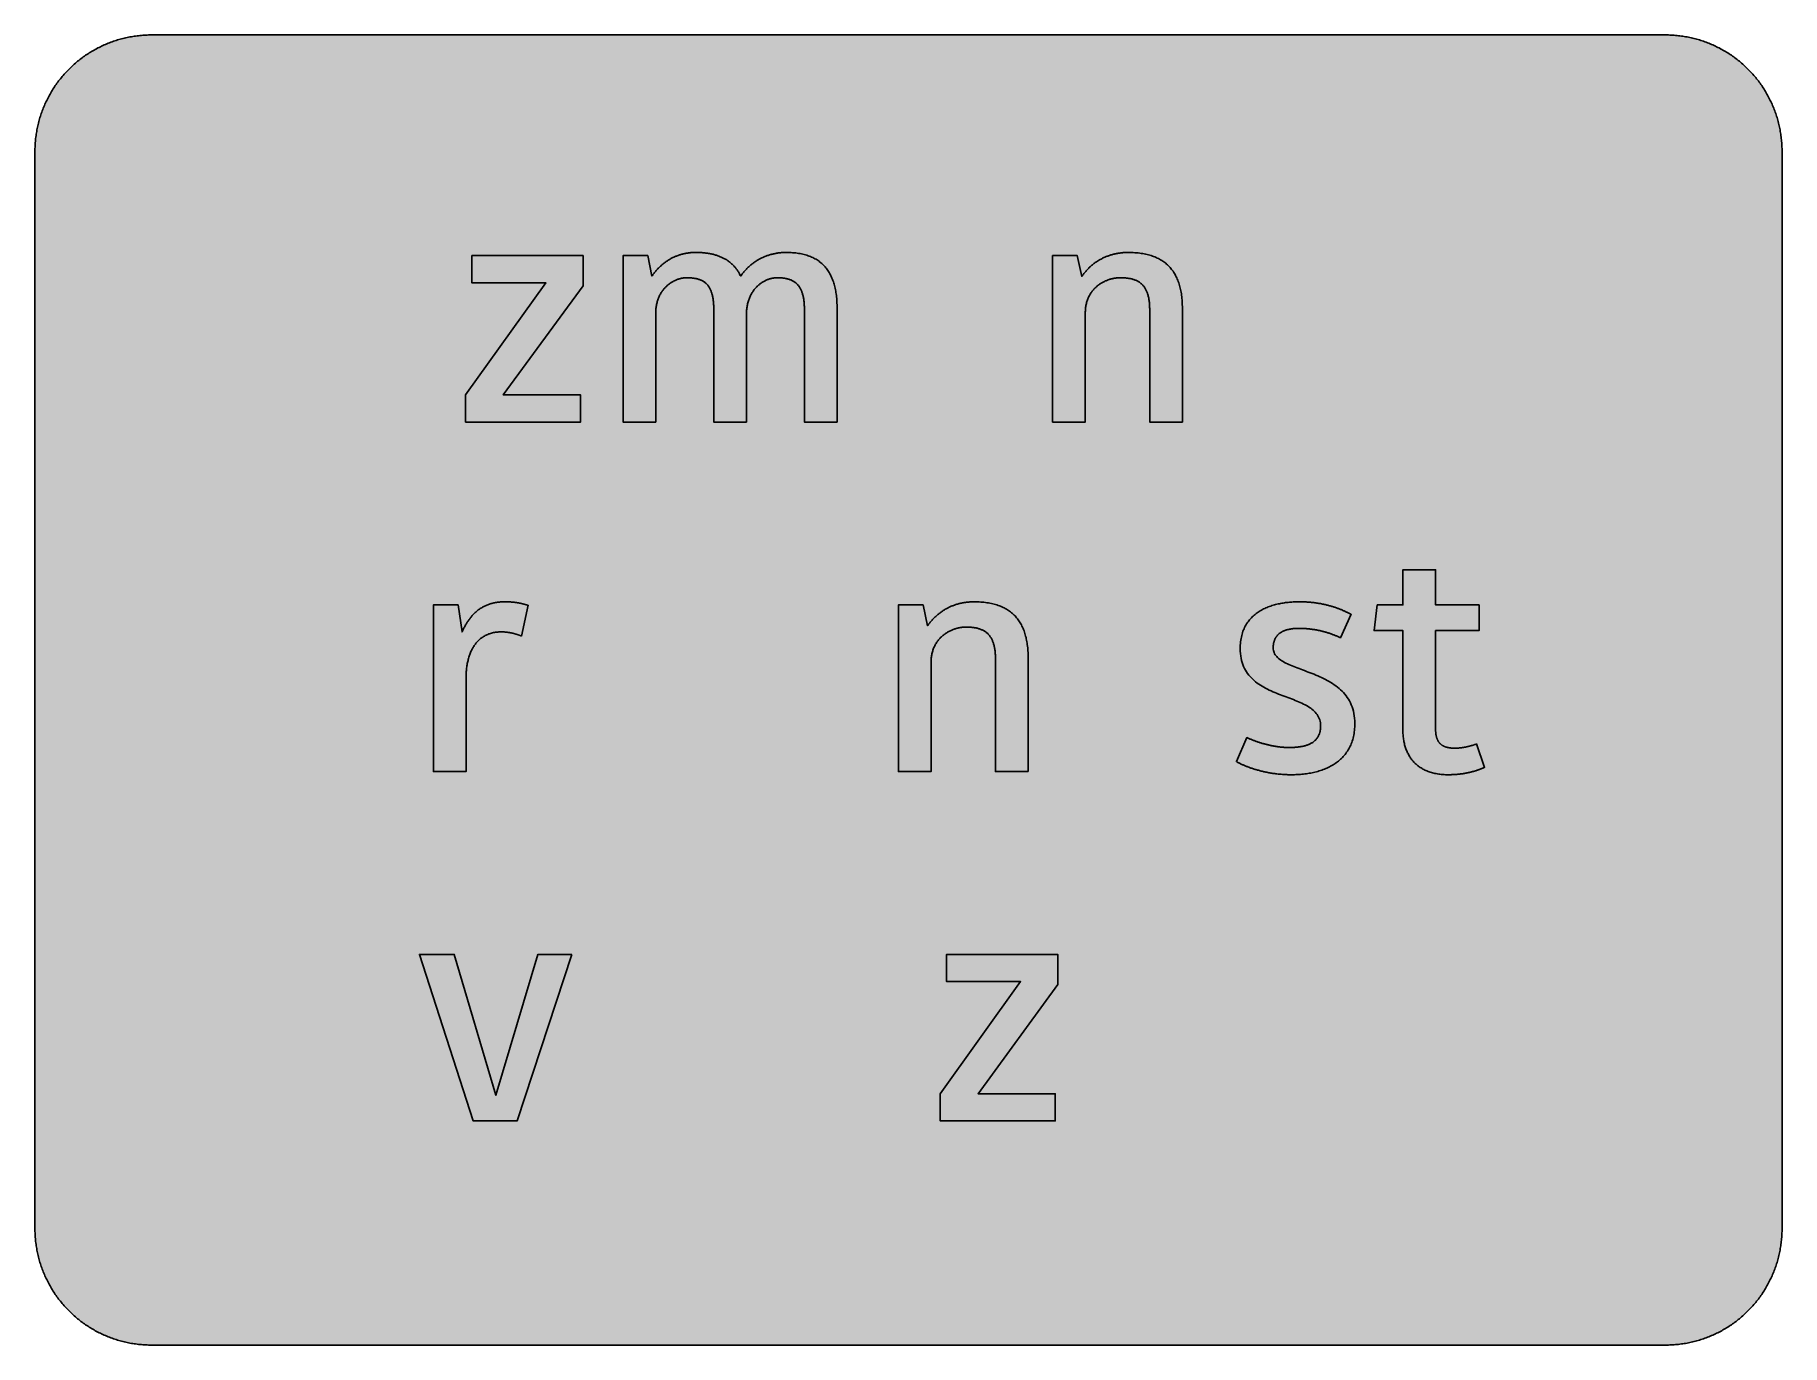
# Model space of a CAD drawing. Header units: millimetres. Extents: x 0 to 212, y 0 to 159.
import ezdxf

# ---------------------------------------------------------------- set-up
doc = ezdxf.new("R2010")
doc.units = ezdxf.units.MM

msp = doc.modelspace()

# ---------------------------------------------------------------- hatches: boundary and pattern name
for color, points in [(254, [(14.1633, 0.0536), (13.9878, 0.0533), (13.8125, 0.0559), (13.6373, 0.061), (13.462, 0.0686), (13.2893, 0.0787), (13.114, 0.0914), (12.9413, 0.1041), (12.7686, 0.1219), (12.5959, 0.1397), (12.4231, 0.16), (12.2504, 0.1829), (12.0777, 0.2057), (11.9075, 0.2337), (11.7373, 0.2616), (11.5672, 0.2921), (11.397, 0.3251), (11.2268, 0.3607), (11.0592, 0.3988), (10.8915, 0.4369), (10.7239, 0.4775), (10.5562, 0.5207), (10.3886, 0.5664), (10.2235, 0.6121), (10.0584, 0.6629), (9.8933, 0.7137), (9.7307, 0.7671), (9.5682, 0.8204), (9.4056, 0.8788), (9.2431, 0.9373), (9.083, 0.9982), (8.923, 1.0617), (8.763, 1.1252), (8.6055, 1.1938), (8.4455, 1.2624), (8.2906, 1.331), (8.1331, 1.4046), (7.9781, 1.4783), (7.8232, 1.5545), (7.6708, 1.6332), (7.5184, 1.7145), (7.366, 1.7958), (7.2161, 1.8796), (7.0663, 1.966), (6.919, 2.0523), (6.7716, 2.1438), (6.6243, 2.2352), (6.4795, 2.3266), (6.3348, 2.4232), (6.19, 2.5197), (6.0477, 2.6187), (5.908, 2.7178), (5.7683, 2.8194), (5.6286, 2.9235), (5.4915, 3.0302), (5.3543, 3.1369), (5.2197, 3.2461), (5.0851, 3.3579), (4.953, 3.4722), (4.8209, 3.5865), (4.6914, 3.7033), (4.5644, 3.8202), (4.4348, 3.9395), (4.3104, 4.0615), (4.1859, 4.1859), (4.0615, 4.3104), (3.9395, 4.4348), (3.8202, 4.5618), (3.7033, 4.6914), (3.5865, 4.8209), (3.4722, 4.953), (3.3579, 5.0851), (3.2487, 5.2197), (3.1369, 5.3543), (3.0302, 5.4915), (2.9235, 5.6286), (2.8194, 5.7683), (2.7178, 5.908), (2.6187, 6.0477), (2.5197, 6.19), (2.4232, 6.3348), (2.3266, 6.477), (2.2352, 6.6243), (2.1438, 6.7691), (2.0523, 6.919), (1.966, 7.0663), (1.8796, 7.2161), (1.7958, 7.366), (1.7145, 7.5184), (1.6332, 7.6708), (1.5545, 7.8232), (1.4783, 7.9781), (1.4046, 8.1331), (1.331, 8.2906), (1.2598, 8.4455), (1.1913, 8.603), (1.1252, 8.763), (1.0592, 8.923), (0.9982, 9.083), (0.9373, 9.2431), (0.8763, 9.4056), (0.8204, 9.5682), (0.7645, 9.7307), (0.7112, 9.8933), (0.6604, 10.0584), (0.6121, 10.2235), (0.5639, 10.3911), (0.5207, 10.5562), (0.4775, 10.7239), (0.4343, 10.8915), (0.3962, 11.0592), (0.3607, 11.2268), (0.3251, 11.397), (0.2921, 11.5672), (0.2616, 11.7373), (0.2311, 11.9075), (0.2057, 12.0802), (0.1803, 12.2504), (0.1575, 12.4231), (0.1372, 12.5959), (0.1194, 12.7686), (0.1041, 12.9413), (0.0889, 13.1166), (0.0787, 13.2893), (0.0686, 13.4645), (0.061, 13.6373), (0.0559, 13.8125), (0.0508, 13.9878), (0.0508, 14.163), (0.0522, 144.6925), (0.0508, 144.8664), (0.0559, 145.0416), (0.061, 145.2169), (0.0686, 145.3896), (0.0787, 145.5649), (0.0889, 145.7376), (0.1041, 145.9128), (0.1194, 146.0856), (0.1372, 146.2583), (0.1575, 146.431), (0.1803, 146.6037), (0.2057, 146.7739), (0.2311, 146.9466), (0.2616, 147.1168), (0.2921, 147.287), (0.3251, 147.4572), (0.3607, 147.6248), (0.3962, 147.795), (0.4343, 147.9626), (0.4775, 148.1303), (0.5207, 148.2979), (0.5639, 148.463), (0.6121, 148.6281), (0.6604, 148.7932), (0.7112, 148.9583), (0.7645, 149.1234), (0.8204, 149.286), (0.8763, 149.4485), (0.9373, 149.6111), (0.9982, 149.7711), (1.0592, 149.9311), (1.1252, 150.0911), (1.1913, 150.2486), (1.2598, 150.4061), (1.331, 150.5636), (1.4046, 150.7185), (1.4783, 150.876), (1.5545, 151.0284), (1.6332, 151.1833), (1.7145, 151.3357), (1.7958, 151.4856), (1.8796, 151.638), (1.966, 151.7879), (2.0523, 151.9352), (2.1438, 152.0825), (2.2352, 152.2298), (2.3266, 152.3746), (2.4232, 152.5194), (2.5197, 152.6616), (2.6187, 152.8039), (2.7178, 152.9461), (2.8194, 153.0858), (2.9235, 153.2255), (3.0302, 153.3627), (3.1369, 153.4973), (3.2487, 153.6344), (3.3579, 153.7665), (3.4722, 153.8986), (3.5865, 154.0307), (3.7033, 154.1602), (3.8202, 154.2898), (3.9395, 154.4168), (4.0615, 154.5438), (4.1859, 154.6682), (4.3104, 154.7901), (4.4348, 154.9121), (4.5644, 155.034), (4.6914, 155.1508), (4.8209, 155.2677), (4.953, 155.382), (5.0851, 155.4937), (5.2197, 155.6055), (5.3543, 155.7147), (5.4915, 155.8239), (5.6286, 155.9281), (5.7683, 156.0322), (5.908, 156.1338), (6.0477, 156.2354), (6.19, 156.3345), (6.3348, 156.431), (6.4795, 156.525), (6.6243, 156.6189), (6.7716, 156.7104), (6.919, 156.7993), (7.0663, 156.8882), (7.2161, 156.9745), (7.366, 157.0584), (7.5184, 157.1396), (7.6708, 157.2209), (7.8232, 157.2971), (7.9781, 157.3733), (8.1331, 157.4495), (8.2906, 157.5206), (8.4455, 157.5918), (8.6055, 157.6603), (8.763, 157.7289), (8.923, 157.7924), (9.083, 157.8559), (9.2431, 157.9169), (9.4056, 157.9753), (9.5682, 158.0337), (9.7307, 158.0871), (9.8933, 158.1404), (10.0584, 158.1912), (10.2235, 158.242), (10.3886, 158.2877), (10.5562, 158.3334), (10.7239, 158.3766), (10.8915, 158.4173), (11.0592, 158.4579), (11.2268, 158.4935), (11.397, 158.529), (11.5672, 158.562), (11.7373, 158.5925), (11.9075, 158.6205), (12.0777, 158.6484), (12.2504, 158.6713), (12.4231, 158.6941), (12.5959, 158.7144), (12.7686, 158.7322), (12.9413, 158.75), (13.114, 158.7627), (13.2893, 158.7754), (13.462, 158.7856), (13.6373, 158.7932), (13.8125, 158.7983), (13.9878, 158.8008), (14.163, 158.8033), (197.6078, 158.8036), (197.7822, 158.8008), (197.9574, 158.7983), (198.1327, 158.7932), (198.3054, 158.7856), (198.4807, 158.7754), (198.6534, 158.7627), (198.8287, 158.75), (199.0014, 158.7322), (199.1741, 158.7144), (199.3468, 158.6941), (199.5195, 158.6713), (199.6897, 158.6484), (199.8624, 158.6205), (200.0326, 158.5925), (200.2028, 158.562), (200.373, 158.529), (200.5432, 158.4935), (200.7108, 158.4579), (200.8784, 158.4173), (201.0461, 158.3766), (201.2137, 158.3334), (201.3788, 158.2877), (201.5465, 158.242), (201.7116, 158.1912), (201.8767, 158.1404), (202.0392, 158.0871), (202.2018, 158.0337), (202.3643, 157.9753), (202.5269, 157.9169), (202.6869, 157.8559), (202.8469, 157.7924), (203.007, 157.7289), (203.167, 157.6603), (203.3245, 157.5918), (203.4794, 157.5206), (203.6369, 157.4495), (203.7918, 157.3733), (203.9468, 157.2971), (204.0992, 157.2209), (204.2516, 157.1396), (204.404, 157.0584), (204.5538, 156.9745), (204.7037, 156.8882), (204.8535, 156.7993), (205.0009, 156.7104), (205.1456, 156.6189), (205.293, 156.525), (205.4352, 156.431), (205.58, 156.3345), (205.7222, 156.2354), (205.8619, 156.1338), (206.0016, 156.0322), (206.1413, 155.9281), (206.2785, 155.8239), (206.4156, 155.7147), (206.5503, 155.6055), (206.6849, 155.4937), (206.817, 155.382), (206.949, 155.2677), (207.0786, 155.1508), (207.2081, 155.034), (207.3351, 154.9121), (207.4596, 154.7901), (207.584, 154.6682), (207.7085, 154.5438), (207.8304, 154.4168), (207.9498, 154.2898), (208.0666, 154.1602), (208.1835, 154.0307), (208.2978, 153.8986), (208.4121, 153.7665), (208.5238, 153.6344), (208.6331, 153.4973), (208.7397, 153.3627), (208.8464, 153.2255), (208.9506, 153.0858), (209.0522, 152.9461), (209.1512, 152.8039), (209.2503, 152.6616), (209.3468, 152.5194), (209.4433, 152.3746), (209.5348, 152.2298), (209.6262, 152.0825), (209.7176, 151.9352), (209.804, 151.7879), (209.8904, 151.638), (209.9742, 151.4856), (210.0555, 151.3357), (210.1367, 151.1833), (210.2155, 151.0284), (210.2917, 150.876), (210.3653, 150.7185), (210.439, 150.5636), (210.5076, 150.4061), (210.5762, 150.2486), (210.6447, 150.0911), (210.7082, 149.9311), (210.7717, 149.7711), (210.8327, 149.6111), (210.8911, 149.4485), (210.9495, 149.286), (211.0029, 149.1234), (211.0562, 148.9583), (211.107, 148.7932), (211.1578, 148.6281), (211.2035, 148.463), (211.2493, 148.2979), (211.2924, 148.1303), (211.3331, 147.9626), (211.3712, 147.795), (211.4093, 147.6248), (211.4448, 147.4572), (211.4779, 147.287), (211.5083, 147.1168), (211.5363, 146.9466), (211.5642, 146.7739), (211.5871, 146.6037), (211.6099, 146.431), (211.6303, 146.2583), (211.648, 146.0856), (211.6658, 145.9128), (211.6785, 145.7376), (211.6912, 145.5649), (211.7014, 145.3896), (211.709, 145.2169), (211.7141, 145.0416), (211.7166, 144.8664), (211.7166, 144.6911), (211.7189, 14.1647), (211.7166, 13.9878), (211.7141, 13.8125), (211.709, 13.6373), (211.7014, 13.4645), (211.6912, 13.2893), (211.6785, 13.1166), (211.6658, 12.9413), (211.648, 12.7686), (211.6303, 12.5959), (211.6099, 12.4231), (211.5871, 12.2504), (211.5642, 12.0802), (211.5363, 11.9075), (211.5083, 11.7373), (211.4779, 11.5672), (211.4448, 11.397), (211.4093, 11.2268), (211.3712, 11.0592), (211.3331, 10.8915), (211.2924, 10.7239), (211.2493, 10.5562), (211.2035, 10.3911), (211.1578, 10.2235), (211.107, 10.0584), (211.0562, 9.8933), (211.0029, 9.7307), (210.9495, 9.5682), (210.8911, 9.4056), (210.8327, 9.2431), (210.7717, 9.083), (210.7082, 8.923), (210.6447, 8.763), (210.5762, 8.603), (210.5076, 8.4455), (210.439, 8.2906), (210.3653, 8.1331), (210.2917, 7.9781), (210.2155, 7.8232), (210.1367, 7.6708), (210.0555, 7.5184), (209.9742, 7.366), (209.8904, 7.2161), (209.804, 7.0663), (209.7176, 6.919), (209.6262, 6.7691), (209.5348, 6.6243), (209.4433, 6.477), (209.3468, 6.3348), (209.2503, 6.19), (209.1512, 6.0477), (209.0522, 5.908), (208.9506, 5.7683), (208.8464, 5.6286), (208.7397, 5.4915), (208.6331, 5.3543), (208.5238, 5.2197), (208.4121, 5.0851), (208.2978, 4.953), (208.1835, 4.8209), (208.0666, 4.6914), (207.9498, 4.5618), (207.8304, 4.4348), (207.7085, 4.3104), (207.584, 4.1859), (207.4596, 4.0615), (207.3351, 3.9395), (207.2081, 3.8202), (207.0786, 3.7033), (206.949, 3.5865), (206.817, 3.4722), (206.6849, 3.3579), (206.5503, 3.2461), (206.4156, 3.1369), (206.2785, 3.0302), (206.1413, 2.9235), (206.0016, 2.8194), (205.8619, 2.7178), (205.7222, 2.6187), (205.58, 2.5197), (205.4352, 2.4232), (205.293, 2.3266), (205.1456, 2.2352), (205.0009, 2.1438), (204.8535, 2.0523), (204.7037, 1.966), (204.5538, 1.8796), (204.404, 1.7958), (204.2516, 1.7145), (204.0992, 1.6332), (203.9468, 1.5545), (203.7918, 1.4783), (203.6369, 1.4046), (203.4794, 1.331), (203.3245, 1.2624), (203.167, 1.1938), (203.007, 1.1252), (202.8469, 1.0617), (202.6869, 0.9982), (202.5269, 0.9373), (202.3643, 0.8788), (202.2018, 0.8204), (202.0392, 0.7671), (201.8767, 0.7137), (201.7116, 0.6629), (201.5465, 0.6121), (201.3788, 0.5664), (201.2137, 0.5207), (201.0461, 0.4775), (200.8784, 0.4369), (200.7108, 0.3988), (200.5432, 0.3607), (200.373, 0.3251), (200.2028, 0.2921), (200.0326, 0.2616), (199.8624, 0.2337), (199.6897, 0.2057), (199.5195, 0.1829), (199.3468, 0.16), (199.1741, 0.1397), (199.0014, 0.1219), (198.8287, 0.1041), (198.6534, 0.0914), (198.4807, 0.0787), (198.3054, 0.0686), (198.1327, 0.061), (197.9574, 0.0559), (197.7822, 0.0533), (197.6069, 0.0533)]), (59, [(66.4602, 128.415), (66.4602, 132.0627), (52.9939, 132.0627), (52.9939, 128.7635), (61.958, 128.7635), (52.2182, 115.1816), (52.2182, 111.8842), (66.1501, 111.8842), (66.1501, 115.1816), (56.7972, 115.1816)]), (59, [(86.2499, 111.8842), (86.2499, 124.883), (86.2508, 125.029), (86.2559, 125.1712), (86.2635, 125.3109), (86.2736, 125.4506), (86.2863, 125.5852), (86.3041, 125.7198), (86.3219, 125.8494), (86.3448, 125.9764), (86.3702, 126.1034), (86.3981, 126.2253), (86.426, 126.3472), (86.4591, 126.4641), (86.4946, 126.5809), (86.5302, 126.6927), (86.5708, 126.8044), (86.6115, 126.9111), (86.6572, 127.0178), (86.7029, 127.1194), (86.7512, 127.221), (86.7994, 127.3175), (86.8528, 127.414), (86.9061, 127.508), (86.962, 127.5994), (87.0179, 127.6883), (87.0763, 127.7747), (87.1372, 127.8585), (87.1982, 127.9398), (87.2617, 128.0185), (87.3277, 128.0947), (87.3938, 128.1684), (87.4598, 128.2421), (87.5284, 128.3106), (87.5995, 128.3792), (87.6706, 128.4453), (87.7418, 128.5062), (87.8154, 128.5672), (87.8891, 128.6256), (87.9627, 128.6815), (88.0364, 128.7374), (88.1126, 128.7882), (88.1888, 128.8364), (88.2675, 128.8847), (88.3437, 128.9304), (88.4225, 128.9736), (88.5012, 129.0142), (88.58, 129.0523), (88.6587, 129.0879), (88.7374, 129.1234), (88.8162, 129.1539), (88.8949, 129.1844), (88.9762, 129.2123), (89.0549, 129.2377), (89.1337, 129.2606), (89.2124, 129.2835), (89.2912, 129.3012), (89.3699, 129.319), (89.4461, 129.3343), (89.5248, 129.347), (89.601, 129.3597), (89.6772, 129.3673), (89.7534, 129.3749), (89.8271, 129.38), (89.9008, 129.3825), (89.9744, 129.3851), (90.0836, 129.3825), (90.1903, 129.38), (90.2945, 129.3774), (90.3961, 129.3698), (90.4951, 129.3647), (90.5942, 129.3546), (90.6907, 129.3444), (90.7847, 129.3317), (90.8787, 129.3165), (90.9676, 129.3012), (91.0565, 129.2835), (91.1428, 129.2657), (91.2292, 129.2428), (91.3105, 129.2225), (91.3917, 129.1971), (91.473, 129.1692), (91.5492, 129.1412), (91.6254, 129.1133), (91.6991, 129.0803), (91.7702, 129.0472), (91.8413, 129.0117), (91.9099, 128.9736), (91.9759, 128.9329), (92.042, 128.8923), (92.1029, 128.8491), (92.1664, 128.8034), (92.2249, 128.7577), (92.2833, 128.7069), (92.3392, 128.6561), (92.3925, 128.6027), (92.4458, 128.5494), (92.4966, 128.491), (92.5449, 128.4326), (92.5932, 128.3716), (92.6389, 128.3081), (92.6821, 128.2421), (92.7252, 128.1735), (92.7659, 128.1049), (92.8065, 128.0338), (92.8421, 127.9576), (92.8776, 127.8814), (92.9132, 127.8052), (92.9462, 127.7239), (92.9767, 127.6401), (93.0046, 127.5563), (93.0326, 127.4699), (93.0605, 127.3785), (93.0834, 127.287), (93.1088, 127.193), (93.1291, 127.0991), (93.1494, 127), (93.1672, 126.8984), (93.185, 126.7968), (93.2002, 126.6901), (93.2129, 126.5834), (93.2256, 126.4717), (93.2383, 126.3599), (93.2459, 126.2456), (93.2536, 126.1262), (93.2612, 126.0069), (93.2663, 125.8849), (93.2688, 125.7605), (93.2713, 125.6335), (93.2713, 125.5039), (93.2737, 111.8842), (97.233, 111.8842), (97.233, 125.6975), (97.2312, 125.8976), (97.2261, 126.0983), (97.2185, 126.2939), (97.2109, 126.4895), (97.1982, 126.68), (97.1829, 126.8679), (97.1652, 127.0533), (97.1448, 127.2337), (97.122, 127.414), (97.0966, 127.5893), (97.0661, 127.762), (97.0356, 127.9322), (97.0001, 128.0998), (96.962, 128.2649), (96.9213, 128.4275), (96.8781, 128.585), (96.8324, 128.7399), (96.7842, 128.8923), (96.7308, 129.0422), (96.6749, 129.1869), (96.6165, 129.3317), (96.5556, 129.4714), (96.4921, 129.6086), (96.426, 129.7432), (96.3549, 129.8727), (96.2812, 130.0023), (96.205, 130.1267), (96.1263, 130.2487), (96.0425, 130.3655), (95.9561, 130.4823), (95.8672, 130.5941), (95.7758, 130.7033), (95.6818, 130.8075), (95.5827, 130.9116), (95.4811, 131.0107), (95.3745, 131.1046), (95.2678, 131.1986), (95.156, 131.2875), (95.0417, 131.3739), (94.9223, 131.4577), (94.803, 131.539), (94.6785, 131.6152), (94.549, 131.6888), (94.4169, 131.7574), (94.2823, 131.8235), (94.1451, 131.887), (94.0029, 131.9479), (93.8581, 132.0038), (93.7108, 132.0571), (93.5584, 132.1079), (93.4034, 132.1537), (93.2434, 132.1968), (93.0808, 132.2375), (92.9157, 132.273), (92.7456, 132.3061), (92.5728, 132.3365), (92.3976, 132.3619), (92.2172, 132.3848), (92.0344, 132.4051), (91.8464, 132.4204), (91.6559, 132.4331), (91.4603, 132.4407), (91.2622, 132.4458), (91.0615, 132.4483), (90.965, 132.4483), (90.8685, 132.4458), (90.772, 132.4432), (90.6755, 132.4381), (90.5789, 132.4331), (90.4824, 132.4254), (90.3859, 132.4153), (90.2894, 132.4051), (90.1929, 132.395), (90.0963, 132.3823), (90.0024, 132.3696), (89.9058, 132.3543), (89.8093, 132.3365), (89.7128, 132.3188), (89.6188, 132.2984), (89.5223, 132.2781), (89.4283, 132.2553), (89.3343, 132.2324), (89.2404, 132.207), (89.1464, 132.1816), (89.0524, 132.1537), (88.9584, 132.1232), (88.8644, 132.0927), (88.773, 132.0622), (88.679, 132.0292), (88.5876, 131.9936), (88.4961, 131.9581), (88.4047, 131.92), (88.3133, 131.8819), (88.2244, 131.8412), (88.1329, 131.7981), (88.044, 131.7549), (87.9551, 131.7092), (87.8662, 131.6634), (87.7799, 131.6152), (87.691, 131.5669), (87.6046, 131.5161), (87.5182, 131.4653), (87.4344, 131.4094), (87.3481, 131.3561), (87.2642, 131.3002), (87.1804, 131.2418), (87.0991, 131.1808), (87.0179, 131.1199), (86.934, 131.0589), (86.8553, 130.9929), (86.774, 130.9268), (86.6953, 130.8608), (86.6165, 130.7922), (86.5403, 130.7211), (86.4641, 130.65), (86.3879, 130.5763), (86.3117, 130.5027), (86.2381, 130.4265), (86.167, 130.3477), (86.0933, 130.269), (86.0222, 130.1877), (85.9511, 130.1064), (85.8825, 130.0201), (85.8139, 129.9362), (85.7479, 129.8473), (85.6818, 129.7584), (85.6158, 129.6695), (85.5523, 129.5756), (85.5091, 129.6645), (85.4659, 129.7534), (85.4202, 129.8372), (85.3745, 129.9235), (85.3262, 130.0048), (85.278, 130.0861), (85.2272, 130.1674), (85.1738, 130.2461), (85.1205, 130.3249), (85.0671, 130.3985), (85.0113, 130.4747), (84.9554, 130.5484), (84.897, 130.6195), (84.836, 130.6906), (84.775, 130.7592), (84.7115, 130.8278), (84.648, 130.8938), (84.5845, 130.9599), (84.516, 131.0234), (84.4499, 131.0843), (84.3788, 131.1453), (84.3102, 131.2062), (84.2366, 131.2647), (84.1629, 131.3205), (84.0892, 131.3764), (84.013, 131.4298), (83.9368, 131.4831), (83.8581, 131.5339), (83.7768, 131.5847), (83.6955, 131.633), (83.6117, 131.6812), (83.5279, 131.7269), (83.4415, 131.7701), (83.3552, 131.8133), (83.2663, 131.8539), (83.1774, 131.8946), (83.0859, 131.9327), (82.992, 131.9708), (82.898, 132.0063), (82.804, 132.0419), (82.7049, 132.0749), (82.6084, 132.1054), (82.5068, 132.1359), (82.4052, 132.1664), (82.3036, 132.1918), (82.1995, 132.2197), (82.0953, 132.2426), (81.9861, 132.268), (81.8794, 132.2883), (81.7702, 132.3086), (81.6585, 132.3289), (81.5442, 132.3467), (81.4299, 132.3619), (81.3156, 132.3772), (81.1987, 132.3899), (81.0793, 132.4026), (80.96, 132.4127), (80.838, 132.4229), (80.7161, 132.4305), (80.5917, 132.4381), (80.4647, 132.4432), (80.3377, 132.4458), (80.2107, 132.4483), (80.0786, 132.4483), (79.9846, 132.4483), (79.8906, 132.4458), (79.7966, 132.4432), (79.7027, 132.4381), (79.6087, 132.4305), (79.5147, 132.4229), (79.4207, 132.4153), (79.3267, 132.4051), (79.2353, 132.3924), (79.1413, 132.3797), (79.0473, 132.3645), (78.9559, 132.3492), (78.8645, 132.3315), (78.773, 132.3137), (78.6816, 132.2934), (78.5901, 132.273), (78.4987, 132.2502), (78.4073, 132.2248), (78.3158, 132.1994), (78.2269, 132.174), (78.138, 132.146), (78.0491, 132.1156), (77.9602, 132.0851), (77.8713, 132.0521), (77.7824, 132.0165), (77.6961, 131.9809), (77.6072, 131.9454), (77.5208, 131.9073), (77.4344, 131.8666), (77.3481, 131.826), (77.2643, 131.7854), (77.1779, 131.7396), (77.0941, 131.6939), (77.0103, 131.6482), (76.9264, 131.5999), (76.8452, 131.5517), (76.7613, 131.4983), (76.6801, 131.4475), (76.5988, 131.3942), (76.52, 131.3383), (76.4388, 131.2824), (76.36, 131.224), (76.2813, 131.1631), (76.2051, 131.1021), (76.1263, 131.0411), (76.0501, 130.9751), (75.9739, 130.9116), (75.9003, 130.843), (75.8241, 130.777), (75.7504, 130.7059), (75.6768, 130.6347), (75.6056, 130.5611), (75.5345, 130.4874), (75.4634, 130.4138), (75.3948, 130.335), (75.3237, 130.2563), (75.2551, 130.1775), (75.1891, 130.0963), (75.123, 130.0124), (75.057, 129.9286), (74.991, 129.8423), (74.9275, 129.7559), (74.864, 129.667), (74.8005, 129.5756), (74.2982, 132.0627), (71.3109, 132.0627), (71.3109, 111.8842), (75.2683, 111.8842), (75.2683, 125.1158), (75.2678, 125.2525), (75.2729, 125.3871), (75.2805, 125.5192), (75.2932, 125.6487), (75.3059, 125.7757), (75.3237, 125.9002), (75.3415, 126.0246), (75.3643, 126.144), (75.3897, 126.2634), (75.4177, 126.3777), (75.4482, 126.492), (75.4812, 126.6038), (75.5167, 126.713), (75.5548, 126.8197), (75.5929, 126.9238), (75.6361, 127.0254), (75.6818, 127.1245), (75.7276, 127.2235), (75.7758, 127.3175), (75.8266, 127.4115), (75.8774, 127.5029), (75.9333, 127.5918), (75.9892, 127.6782), (76.0476, 127.762), (76.106, 127.8433), (76.167, 127.922), (76.2305, 128.0008), (76.294, 128.077), (76.3575, 128.1481), (76.4261, 128.2192), (76.4921, 128.2878), (76.5632, 128.3564), (76.6318, 128.4199), (76.7029, 128.4808), (76.7766, 128.5418), (76.8477, 128.6002), (76.9214, 128.6561), (76.9976, 128.7094), (77.0712, 128.7602), (77.1474, 128.811), (77.2262, 128.8593), (77.3024, 128.9025), (77.3786, 128.9456), (77.4573, 128.9888), (77.536, 129.0269), (77.6148, 129.0625), (77.6935, 129.098), (77.7723, 129.1311), (77.851, 129.1615), (77.9297, 129.192), (78.0085, 129.2174), (78.0872, 129.2428), (78.166, 129.2657), (78.2422, 129.286), (78.3209, 129.3038), (78.3971, 129.3216), (78.4733, 129.3368), (78.5495, 129.3495), (78.6257, 129.3597), (78.7019, 129.3673), (78.7756, 129.3749), (78.8492, 129.38), (78.9203, 129.3825), (78.9915, 129.3851), (79.1007, 129.3825), (79.2074, 129.38), (79.3115, 129.3774), (79.4131, 129.3724), (79.5122, 129.3647), (79.6112, 129.3571), (79.7077, 129.347), (79.8017, 129.3368), (79.8957, 129.3241), (79.9846, 129.3089), (80.0735, 129.2936), (80.1624, 129.2758), (80.2462, 129.2555), (80.33, 129.2352), (80.4113, 129.2123), (80.4901, 129.1869), (80.5688, 129.1615), (80.6425, 129.1311), (80.7161, 129.1031), (80.7898, 129.0701), (80.8584, 129.0371), (80.9269, 129.0015), (80.9955, 128.9634), (81.059, 128.9228), (81.1225, 128.8821), (81.1835, 128.839), (81.2444, 128.7932), (81.3003, 128.745), (81.3562, 128.6967), (81.4121, 128.6434), (81.4629, 128.59), (81.5162, 128.5342), (81.5645, 128.4783), (81.6127, 128.4173), (81.6585, 128.3538), (81.7016, 128.2903), (81.7448, 128.2243), (81.7855, 128.1557), (81.8236, 128.0846), (81.8617, 128.0109), (81.8972, 127.9347), (81.9302, 127.856), (81.9633, 127.7747), (81.9963, 127.6934), (82.0242, 127.6071), (82.0522, 127.5207), (82.0776, 127.4293), (82.103, 127.3378), (82.1258, 127.2413), (82.1487, 127.1448), (82.169, 127.0457), (82.1868, 126.9416), (82.202, 126.8374), (82.2198, 126.7282), (82.2325, 126.619), (82.2452, 126.5047), (82.2554, 126.3904), (82.2655, 126.271), (82.2731, 126.1491), (82.2808, 126.0272), (82.2858, 125.9002), (82.2884, 125.7706), (82.2909, 125.6386), (82.2909, 125.5039), (82.2925, 111.8842)]), (59, [(139.0646, 111.8842), (139.0646, 125.6975), (139.0625, 125.9027), (139.0574, 126.1059), (139.0498, 126.304), (139.0396, 126.5022), (139.0244, 126.6952), (139.0091, 126.8857), (138.9888, 127.0737), (138.9659, 127.2565), (138.9405, 127.4369), (138.9101, 127.6147), (138.8796, 127.7899), (138.844, 127.9627), (138.8059, 128.1303), (138.7653, 128.2954), (138.7196, 128.458), (138.6713, 128.618), (138.6205, 128.7729), (138.5672, 128.9279), (138.5087, 129.0777), (138.4503, 129.2225), (138.3843, 129.3673), (138.3182, 129.507), (138.2497, 129.6441), (138.176, 129.7762), (138.0998, 129.9083), (138.0185, 130.0353), (137.9372, 130.1598), (137.8509, 130.2791), (137.7594, 130.3985), (137.668, 130.5128), (137.5715, 130.6246), (137.4724, 130.7313), (137.3708, 130.8354), (137.2641, 130.937), (137.1549, 131.0361), (137.0432, 131.13), (136.9263, 131.224), (136.8069, 131.3104), (136.685, 131.3967), (136.558, 131.478), (136.4285, 131.5568), (136.2964, 131.633), (136.1618, 131.7041), (136.0221, 131.7727), (135.8773, 131.8387), (135.7325, 131.9022), (135.5827, 131.9606), (135.4303, 132.0165), (135.2728, 132.0673), (135.1128, 132.1156), (134.9502, 132.1613), (134.7826, 132.2045), (134.6124, 132.2426), (134.4371, 132.2781), (134.2593, 132.3111), (134.079, 132.3391), (133.8961, 132.3645), (133.7081, 132.3873), (133.5151, 132.4051), (133.3221, 132.4204), (133.1214, 132.4331), (132.9207, 132.4407), (132.715, 132.4458), (132.5042, 132.4483), (132.4026, 132.4483), (132.301, 132.4458), (132.1994, 132.4432), (132.0978, 132.4381), (131.9987, 132.4305), (131.8971, 132.4229), (131.7955, 132.4153), (131.6965, 132.4051), (131.5949, 132.3924), (131.4958, 132.3797), (131.3942, 132.3645), (131.2951, 132.3492), (131.1961, 132.3315), (131.097, 132.3137), (130.998, 132.2934), (130.9014, 132.273), (130.8024, 132.2502), (130.7059, 132.2248), (130.6068, 132.1994), (130.5103, 132.1714), (130.4138, 132.1435), (130.3172, 132.113), (130.2233, 132.0825), (130.1267, 132.0495), (130.0328, 132.014), (129.9388, 131.9784), (129.8448, 131.9428), (129.7534, 131.9047), (129.6594, 131.8641), (129.5679, 131.8235), (129.4765, 131.7803), (129.3851, 131.7346), (129.2962, 131.6888), (129.2073, 131.6431), (129.1184, 131.5949), (129.0295, 131.5441), (128.9406, 131.4933), (128.8542, 131.4399), (128.7678, 131.384), (128.6815, 131.3282), (128.5977, 131.2723), (128.5138, 131.2113), (128.43, 131.1529), (128.3487, 131.0894), (128.2649, 131.0259), (128.1836, 130.9624), (128.1049, 130.8964), (128.0262, 130.8278), (127.9474, 130.7592), (127.8687, 130.6881), (127.7925, 130.6144), (127.7163, 130.5408), (127.6401, 130.4671), (127.5664, 130.3884), (127.4928, 130.3122), (127.4216, 130.2309), (127.3505, 130.1496), (127.2794, 130.0683), (127.2108, 129.982), (127.1422, 129.8956), (127.0737, 129.8092), (127.0076, 129.7203), (126.9441, 129.6289), (126.8781, 129.5375), (126.3371, 132.0627), (123.348, 132.0627), (123.348, 111.8842), (127.3073, 111.8842), (127.3073, 125.1158), (127.3073, 125.2525), (127.3124, 125.3871), (127.32, 125.5192), (127.3327, 125.6487), (127.348, 125.7757), (127.3658, 125.9002), (127.3861, 126.0246), (127.4115, 126.144), (127.4394, 126.2634), (127.4674, 126.3777), (127.5004, 126.492), (127.5359, 126.6038), (127.574, 126.713), (127.6147, 126.8197), (127.6579, 126.9238), (127.7036, 127.0254), (127.7518, 127.1245), (127.8026, 127.2235), (127.856, 127.3175), (127.9119, 127.4115), (127.9677, 127.5029), (128.0287, 127.5918), (128.0897, 127.6782), (128.1532, 127.762), (128.2192, 127.8433), (128.2852, 127.922), (128.3538, 128.0008), (128.4249, 128.077), (128.4961, 128.1481), (128.5697, 128.2192), (128.6459, 128.2878), (128.7221, 128.3564), (128.8009, 128.4199), (128.8796, 128.4808), (128.9609, 128.5418), (129.0422, 128.6002), (129.1234, 128.6561), (129.2073, 128.7094), (129.2936, 128.7602), (129.3774, 128.811), (129.4638, 128.8593), (129.5527, 128.9025), (129.6391, 128.9456), (129.728, 128.9888), (129.8169, 129.0269), (129.9083, 129.0625), (129.9972, 129.098), (130.0886, 129.1311), (130.1801, 129.1615), (130.2715, 129.192), (130.3604, 129.2174), (130.4519, 129.2428), (130.5433, 129.2657), (130.6347, 129.286), (130.7262, 129.3038), (130.8176, 129.3216), (130.9091, 129.3368), (131.0005, 129.3495), (131.0894, 129.3597), (131.1808, 129.3673), (131.2697, 129.3749), (131.3586, 129.38), (131.4475, 129.3825), (131.5339, 129.3851), (131.6482, 129.3825), (131.7574, 129.38), (131.8641, 129.3774), (131.9708, 129.3724), (132.0775, 129.3647), (132.1791, 129.3571), (132.2807, 129.347), (132.3797, 129.3368), (132.4762, 129.3241), (132.5728, 129.3089), (132.6667, 129.2936), (132.7582, 129.2758), (132.8471, 129.2555), (132.936, 129.2352), (133.0223, 129.2123), (133.1087, 129.1869), (133.19, 129.1615), (133.2713, 129.1311), (133.3525, 129.1031), (133.4287, 129.0701), (133.5049, 129.0371), (133.5786, 129.0015), (133.6523, 128.9634), (133.7234, 128.9228), (133.792, 128.8821), (133.858, 128.839), (133.924, 128.7932), (133.9875, 128.745), (134.0485, 128.6967), (134.1095, 128.6434), (134.1653, 128.59), (134.2238, 128.5342), (134.2771, 128.4783), (134.3304, 128.4173), (134.3812, 128.3538), (134.4295, 128.2903), (134.4778, 128.2243), (134.5235, 128.1557), (134.5692, 128.0846), (134.6098, 128.0109), (134.6505, 127.9347), (134.6886, 127.856), (134.7267, 127.7747), (134.7622, 127.6934), (134.7953, 127.6071), (134.8283, 127.5207), (134.8588, 127.4293), (134.8867, 127.3378), (134.9121, 127.2413), (134.9375, 127.1448), (134.9604, 127.0457), (134.9832, 126.9416), (135.001, 126.8374), (135.0188, 126.7282), (135.0366, 126.619), (135.0518, 126.5047), (135.0645, 126.3904), (135.0747, 126.271), (135.0848, 126.1491), (135.0924, 126.0272), (135.0975, 125.9002), (135.1026, 125.7706), (135.1051, 125.6386), (135.1051, 125.5039), (135.1068, 111.8842)]), (59, [(165.7823, 74.5941), (165.7833, 74.4474), (165.7858, 74.3001), (165.7934, 74.1578), (165.801, 74.0131), (165.8112, 73.8734), (165.8264, 73.7337), (165.8417, 73.594), (165.862, 73.4568), (165.8823, 73.3222), (165.9077, 73.1876), (165.9331, 73.0555), (165.9636, 72.9259), (165.9966, 72.7964), (166.0296, 72.6694), (166.0677, 72.5424), (166.1084, 72.4179), (166.149, 72.296), (166.1947, 72.1766), (166.243, 72.0573), (166.2938, 71.9404), (166.3471, 71.8261), (166.403, 71.7144), (166.4614, 71.6026), (166.5224, 71.4934), (166.5859, 71.3867), (166.6519, 71.2826), (166.7231, 71.1784), (166.7942, 71.0794), (166.8704, 70.9803), (166.9466, 70.8838), (167.0279, 70.7898), (167.1117, 70.6984), (167.1955, 70.6095), (167.2844, 70.5231), (167.3758, 70.4367), (167.4724, 70.3555), (167.5689, 70.2767), (167.6679, 70.198), (167.7721, 70.1243), (167.8762, 70.0507), (167.9854, 69.9821), (168.0972, 69.9135), (168.2115, 69.85), (168.3283, 69.789), (168.4477, 69.7281), (168.5722, 69.6722), (168.6966, 69.6189), (168.8262, 69.5681), (168.9583, 69.5198), (169.0929, 69.4741), (169.23, 69.4334), (169.3723, 69.3928), (169.5145, 69.3572), (169.6618, 69.3242), (169.8117, 69.2937), (169.9641, 69.2658), (170.119, 69.2404), (170.2765, 69.2201), (170.4391, 69.2023), (170.6042, 69.1871), (170.7718, 69.1769), (170.942, 69.1667), (171.1147, 69.1617), (171.2925, 69.1617), (171.3636, 69.1617), (171.4322, 69.1617), (171.5033, 69.1617), (171.5745, 69.1642), (171.6456, 69.1667), (171.7167, 69.1693), (171.7878, 69.1718), (171.8564, 69.1744), (171.9275, 69.1769), (171.9986, 69.182), (172.0672, 69.1845), (172.1383, 69.1896), (172.2095, 69.1947), (172.278, 69.1998), (172.3492, 69.2074), (172.4177, 69.2125), (172.4889, 69.2201), (172.5574, 69.2277), (172.6286, 69.2353), (172.6971, 69.2429), (172.7683, 69.2506), (172.8368, 69.2607), (172.9054, 69.2709), (172.9765, 69.2785), (173.0451, 69.2887), (173.1137, 69.3014), (173.1848, 69.3115), (173.2534, 69.3242), (173.322, 69.3344), (173.3906, 69.3471), (173.4591, 69.3598), (173.5277, 69.375), (173.5963, 69.3877), (173.6649, 69.403), (173.7335, 69.4182), (173.802, 69.4334), (173.8706, 69.4487), (173.9392, 69.4639), (174.0078, 69.4817), (174.0738, 69.4969), (174.1424, 69.5147), (174.211, 69.535), (174.277, 69.5528), (174.3456, 69.5706), (174.4142, 69.5909), (174.4802, 69.6112), (174.5488, 69.6316), (174.6148, 69.6519), (174.6834, 69.6747), (174.7495, 69.6951), (174.8155, 69.7179), (174.8841, 69.7408), (174.9501, 69.7636), (175.0162, 69.789), (175.0822, 69.8119), (175.1482, 69.8373), (175.2168, 69.8627), (175.2829, 69.8881), (175.3489, 69.9135), (175.4149, 69.9414), (175.4784, 69.9694), (175.5445, 69.9973), (175.6105, 70.0253), (175.6766, 70.0532), (174.7076, 72.8871), (174.658, 72.8701), (174.6123, 72.8548), (174.5666, 72.837), (174.5209, 72.8218), (174.4751, 72.8066), (174.4294, 72.7939), (174.3837, 72.7786), (174.338, 72.7634), (174.2948, 72.7507), (174.2491, 72.7354), (174.2059, 72.7227), (174.1602, 72.71), (174.117, 72.6973), (174.0738, 72.6846), (174.0306, 72.6719), (173.9875, 72.6592), (173.9443, 72.6491), (173.9036, 72.6364), (173.8605, 72.6262), (173.8173, 72.6135), (173.7766, 72.6034), (173.7335, 72.5932), (173.6928, 72.583), (173.6522, 72.5729), (173.609, 72.5627), (173.5684, 72.5526), (173.5277, 72.5449), (173.4871, 72.5348), (173.4464, 72.5272), (173.4058, 72.5195), (173.3652, 72.5094), (173.3245, 72.5018), (173.2839, 72.4941), (173.2432, 72.4865), (173.2026, 72.4814), (173.162, 72.4738), (173.1239, 72.4662), (173.0832, 72.4611), (173.0426, 72.456), (173.0019, 72.4484), (172.9613, 72.4433), (172.9232, 72.4383), (172.8826, 72.4332), (172.8419, 72.4281), (172.8013, 72.423), (172.7632, 72.4179), (172.7225, 72.4154), (172.6819, 72.4103), (172.6413, 72.4078), (172.6006, 72.4052), (172.5625, 72.4002), (172.5219, 72.3976), (172.4812, 72.3951), (172.4406, 72.3925), (172.4, 72.39), (172.3593, 72.3875), (172.3187, 72.3875), (172.278, 72.3849), (172.2374, 72.3849), (172.1942, 72.3824), (172.1536, 72.3824), (172.1129, 72.3824), (172.0698, 72.3824), (172.0291, 72.3824), (171.9478, 72.3824), (171.8691, 72.3849), (171.7904, 72.3875), (171.7167, 72.3925), (171.6405, 72.3976), (171.5694, 72.4027), (171.4983, 72.4129), (171.4297, 72.4205), (171.3611, 72.4306), (171.2951, 72.4433), (171.2316, 72.456), (171.1706, 72.4713), (171.1071, 72.4865), (171.0487, 72.5018), (170.9903, 72.5195), (170.9344, 72.5373), (170.881, 72.5576), (170.8277, 72.5805), (170.7744, 72.6034), (170.7236, 72.6262), (170.6753, 72.6516), (170.627, 72.677), (170.5813, 72.7024), (170.5381, 72.7304), (170.495, 72.7608), (170.4518, 72.7913), (170.4111, 72.8218), (170.373, 72.8548), (170.3349, 72.8904), (170.2994, 72.9234), (170.2638, 72.9615), (170.2308, 72.9971), (170.1978, 73.0352), (170.1648, 73.0758), (170.1368, 73.1164), (170.1063, 73.1571), (170.0784, 73.2003), (170.053, 73.2434), (170.0276, 73.2892), (170.0047, 73.3349), (169.9819, 73.3806), (169.959, 73.4289), (169.9387, 73.4797), (169.9184, 73.5305), (169.9006, 73.5813), (169.8828, 73.6321), (169.8676, 73.6854), (169.8523, 73.7413), (169.8371, 73.7972), (169.8244, 73.853), (169.8117, 73.9089), (169.8015, 73.9673), (169.7914, 74.0283), (169.7812, 74.0893), (169.7736, 74.1502), (169.766, 74.2137), (169.7609, 74.2772), (169.7558, 74.3407), (169.7507, 74.4068), (169.7457, 74.4728), (169.7431, 74.5414), (169.7406, 74.61), (169.7406, 74.6785), (169.7406, 74.7497), (169.7411, 86.6246), (175.0176, 86.6246), (175.0176, 89.7294), (169.7411, 89.7294), (169.7411, 93.9969), (165.7823, 93.9969), (165.7823, 89.7294), (162.6789, 89.7294), (162.2901, 86.6246), (165.7823, 86.6246)]), (59, [(56.545, 86.469), (56.5836, 86.4667), (56.6242, 86.4667), (56.6623, 86.4667), (56.703, 86.4667), (56.7411, 86.4641), (56.7792, 86.4641), (56.8198, 86.4616), (56.8579, 86.4616), (56.896, 86.4591), (56.9341, 86.4565), (56.9722, 86.454), (57.0103, 86.4514), (57.0484, 86.4489), (57.0865, 86.4464), (57.1221, 86.4413), (57.1602, 86.4387), (57.1983, 86.4337), (57.2364, 86.4311), (57.2719, 86.426), (57.31, 86.421), (57.3456, 86.4159), (57.3837, 86.4108), (57.4192, 86.4057), (57.4573, 86.4006), (57.4929, 86.3956), (57.531, 86.3879), (57.5666, 86.3829), (57.6047, 86.3752), (57.6402, 86.3676), (57.6783, 86.3625), (57.7139, 86.3549), (57.752, 86.3473), (57.7875, 86.3397), (57.8256, 86.3295), (57.8612, 86.3219), (57.8993, 86.3143), (57.9374, 86.3041), (57.973, 86.2965), (58.0111, 86.2863), (58.0466, 86.2762), (58.0847, 86.266), (58.1228, 86.2559), (58.1609, 86.2457), (58.199, 86.2355), (58.2346, 86.2254), (58.2727, 86.2127), (58.3108, 86.2025), (58.3489, 86.1898), (58.3895, 86.1771), (58.4276, 86.1644), (58.4657, 86.1517), (58.5038, 86.139), (58.5445, 86.1263), (58.5826, 86.1136), (58.6232, 86.0984), (58.6613, 86.0857), (58.7019, 86.0704), (58.7426, 86.0577), (58.7832, 86.0425), (58.8239, 86.0273), (58.8645, 86.012), (58.9051, 85.9942), (58.9458, 85.979), (58.989, 85.9638), (59.8039, 89.6906), (59.7637, 89.7001), (59.7256, 89.7103), (59.69, 89.723), (59.6519, 89.7331), (59.6138, 89.7433), (59.5782, 89.7534), (59.5401, 89.7636), (59.502, 89.7738), (59.4665, 89.7839), (59.4284, 89.7941), (59.3928, 89.8042), (59.3547, 89.8144), (59.3192, 89.8246), (59.2811, 89.8347), (59.243, 89.8449), (59.2074, 89.855), (59.1693, 89.8627), (59.1312, 89.8728), (59.0956, 89.883), (59.0575, 89.8906), (59.0194, 89.9008), (58.9813, 89.9084), (58.9432, 89.9185), (58.9051, 89.9262), (58.867, 89.9338), (58.8264, 89.9439), (58.7883, 89.9516), (58.7477, 89.9592), (58.707, 89.9668), (58.6664, 89.9744), (58.6257, 89.982), (58.5851, 89.9897), (58.5445, 89.9973), (58.5013, 90.0049), (58.4606, 90.01), (58.4175, 90.0176), (58.3743, 90.0227), (58.3286, 90.0303), (58.2854, 90.0354), (58.2397, 90.043), (58.1939, 90.0481), (58.1482, 90.0532), (58.1, 90.0582), (58.0517, 90.0633), (58.0034, 90.0684), (57.9552, 90.0735), (57.9069, 90.076), (57.8561, 90.0811), (57.8053, 90.0862), (57.752, 90.0887), (57.6986, 90.0938), (57.6453, 90.0963), (57.592, 90.0989), (57.5361, 90.1014), (57.4802, 90.104), (57.4243, 90.1065), (57.3659, 90.109), (57.3075, 90.109), (57.2465, 90.1116), (57.1856, 90.1141), (57.1246, 90.1141), (57.0611, 90.1141), (56.9976, 90.1141), (56.9316, 90.1141), (56.8071, 90.1141), (56.6801, 90.1116), (56.5582, 90.104), (56.4363, 90.0963), (56.3169, 90.0862), (56.2, 90.0735), (56.0832, 90.0582), (55.9689, 90.043), (55.8571, 90.0227), (55.7454, 90.0024), (55.6362, 89.9795), (55.5269, 89.9541), (55.4203, 89.9287), (55.3161, 89.8982), (55.212, 89.8677), (55.1104, 89.8347), (55.0113, 89.7992), (54.9123, 89.7636), (54.8157, 89.723), (54.7192, 89.6823), (54.6252, 89.6417), (54.5338, 89.596), (54.4424, 89.5502), (54.3535, 89.5045), (54.2646, 89.4537), (54.1782, 89.4029), (54.0918, 89.3496), (54.008, 89.2962), (53.9267, 89.2404), (53.8455, 89.1819), (53.7642, 89.1235), (53.6854, 89.0626), (53.6092, 89.0016), (53.533, 88.9381), (53.4594, 88.8721), (53.3857, 88.806), (53.3146, 88.7374), (53.2435, 88.6689), (53.1749, 88.5977), (53.1063, 88.5266), (53.0403, 88.453), (52.9742, 88.3793), (52.9082, 88.3031), (52.8447, 88.2244), (52.7837, 88.1482), (52.7228, 88.0669), (52.6618, 87.9881), (52.6034, 87.9069), (52.5475, 87.823), (52.4891, 87.7392), (52.4358, 87.6554), (52.3799, 87.569), (52.3265, 87.4827), (52.2757, 87.3938), (52.2249, 87.3049), (52.1741, 87.216), (52.1259, 87.1245), (52.0776, 87.0331), (52.0294, 86.9417), (51.9836, 86.8477), (51.9379, 86.7537), (51.8947, 86.6597), (51.8516, 86.5632), (51.8084, 86.4667), (51.3059, 89.7294), (48.3182, 89.7294), (48.3182, 69.5508), (52.276, 69.5508), (52.276, 80.8037), (52.2757, 80.9498), (52.2783, 81.0946), (52.2834, 81.2394), (52.2884, 81.3841), (52.2986, 81.5264), (52.3088, 81.6686), (52.3189, 81.8083), (52.3342, 81.948), (52.3494, 82.0852), (52.3672, 82.2223), (52.3875, 82.3595), (52.4104, 82.4916), (52.4332, 82.6262), (52.4586, 82.7557), (52.4866, 82.8853), (52.517, 83.0148), (52.5475, 83.1393), (52.5805, 83.2637), (52.6186, 83.3882), (52.6542, 83.5101), (52.6948, 83.6295), (52.738, 83.7463), (52.7812, 83.8632), (52.8269, 83.9775), (52.8752, 84.0892), (52.926, 84.1985), (52.9793, 84.3051), (53.0327, 84.4118), (53.0911, 84.516), (53.1495, 84.6176), (53.2105, 84.7166), (53.274, 84.8131), (53.34, 84.9097), (53.4086, 85.0011), (53.4772, 85.09), (53.5508, 85.1789), (53.6245, 85.2627), (53.7032, 85.3465), (53.782, 85.4253), (53.8632, 85.504), (53.9471, 85.5777), (54.0334, 85.6513), (54.1223, 85.7199), (54.2138, 85.786), (54.3052, 85.8495), (54.4017, 85.9104), (54.5008, 85.9688), (54.5998, 86.0247), (54.704, 86.0755), (54.8081, 86.1263), (54.9148, 86.172), (55.0266, 86.2152), (55.1383, 86.2533), (55.2526, 86.2914), (55.372, 86.3244), (55.4914, 86.3524), (55.6133, 86.3803), (55.7403, 86.4032), (55.8673, 86.4235), (55.9968, 86.4387), (56.1289, 86.4514), (56.2661, 86.4616), (56.4032, 86.4667), (56.5429, 86.4667)]), (59, [(120.3798, 69.5508), (120.3798, 83.3642), (120.3782, 83.5685), (120.3731, 83.7717), (120.3655, 83.9724), (120.3554, 84.168), (120.3401, 84.361), (120.3249, 84.5515), (120.3046, 84.7395), (120.2817, 84.9224), (120.2563, 85.1052), (120.2258, 85.283), (120.1953, 85.4583), (120.1598, 85.6285), (120.1217, 85.7987), (120.0785, 85.9638), (120.0353, 86.1263), (119.9871, 86.2838), (119.9363, 86.4413), (119.8829, 86.5937), (119.8245, 86.7435), (119.7635, 86.8909), (119.7, 87.0331), (119.634, 87.1728), (119.5629, 87.31), (119.4918, 87.4446), (119.413, 87.5741), (119.3343, 87.7011), (119.2505, 87.8256), (119.1641, 87.9475), (119.0752, 88.0643), (118.9838, 88.1786), (118.8872, 88.2904), (118.7882, 88.3996), (118.684, 88.5038), (118.5799, 88.6054), (118.4707, 88.7019), (118.3564, 88.7984), (118.2421, 88.8898), (118.1227, 88.9787), (118.0008, 89.0626), (117.8738, 89.1464), (117.7442, 89.2251), (117.6122, 89.2988), (117.475, 89.3724), (117.3353, 89.441), (117.1931, 89.5045), (117.0483, 89.568), (116.8984, 89.6264), (116.7435, 89.6823), (116.5885, 89.7357), (116.4285, 89.7839), (116.2634, 89.8296), (116.0983, 89.8703), (115.9281, 89.9109), (115.7529, 89.9465), (115.5751, 89.977), (115.3947, 90.0074), (115.2119, 90.0328), (115.0239, 90.0532), (114.8309, 90.0735), (114.6353, 90.0887), (114.4372, 90.0989), (114.2365, 90.109), (114.0308, 90.1141), (113.8199, 90.1141), (113.7183, 90.1141), (113.6167, 90.1116), (113.5151, 90.109), (113.4135, 90.104), (113.3119, 90.0989), (113.2129, 90.0913), (113.1113, 90.0811), (113.0097, 90.0709), (112.9106, 90.0608), (112.809, 90.0455), (112.71, 90.0328), (112.6109, 90.0151), (112.5118, 89.9998), (112.4128, 89.9795), (112.3137, 89.9592), (112.2147, 89.9389), (112.1181, 89.916), (112.0191, 89.8906), (111.9226, 89.8652), (111.826, 89.8398), (111.7295, 89.8093), (111.633, 89.7814), (111.539, 89.7484), (111.4425, 89.7153), (111.3485, 89.6823), (111.2545, 89.6468), (111.1606, 89.6087), (111.0691, 89.5706), (110.9751, 89.5299), (110.8837, 89.4893), (110.7923, 89.4461), (110.7008, 89.4029), (110.6119, 89.3572), (110.5205, 89.3089), (110.4316, 89.2607), (110.3452, 89.2099), (110.2563, 89.1591), (110.17, 89.1057), (110.0836, 89.0524), (109.9972, 88.9965), (109.9134, 88.9381), (109.8296, 88.8797), (109.7458, 88.8187), (109.662, 88.7578), (109.5807, 88.6943), (109.4994, 88.6282), (109.4207, 88.5622), (109.3394, 88.4936), (109.2606, 88.425), (109.1844, 88.3539), (109.1082, 88.2828), (109.032, 88.2091), (108.9558, 88.1329), (108.8822, 88.0567), (108.8085, 87.978), (108.7374, 87.8967), (108.6637, 87.8154), (108.5952, 87.7341), (108.524, 87.6503), (108.458, 87.564), (108.3894, 87.4751), (108.3234, 87.3862), (108.2573, 87.2973), (108.1938, 87.2058), (107.6523, 89.7294), (104.6635, 89.7294), (104.6635, 69.5508), (108.6224, 69.5508), (108.6224, 82.7825), (108.6231, 82.9183), (108.6282, 83.0529), (108.6358, 83.185), (108.6485, 83.3145), (108.6637, 83.4415), (108.6815, 83.5685), (108.7018, 83.6905), (108.7272, 83.8124), (108.7526, 83.9292), (108.7831, 84.0461), (108.8161, 84.1578), (108.8517, 84.2696), (108.8898, 84.3788), (108.9304, 84.4855), (108.9736, 84.5896), (109.0193, 84.6912), (109.0676, 84.7928), (109.1184, 84.8893), (109.1717, 84.9859), (109.2276, 85.0773), (109.2835, 85.1687), (109.3445, 85.2576), (109.4054, 85.344), (109.4689, 85.4278), (109.5324, 85.5091), (109.601, 85.5904), (109.6696, 85.6666), (109.7407, 85.7428), (109.8118, 85.8164), (109.8855, 85.8876), (109.9617, 85.9561), (110.0379, 86.0222), (110.1141, 86.0857), (110.1954, 86.1492), (110.2741, 86.2076), (110.3554, 86.266), (110.4392, 86.3219), (110.523, 86.3752), (110.6068, 86.4286), (110.6932, 86.4768), (110.7796, 86.5251), (110.8685, 86.5708), (110.9548, 86.614), (111.0437, 86.6546), (111.1326, 86.6927), (111.2241, 86.7308), (111.313, 86.7664), (111.4044, 86.7994), (111.4933, 86.8299), (111.5847, 86.8578), (111.6762, 86.8858), (111.7676, 86.9086), (111.8591, 86.9315), (111.9505, 86.9518), (112.0419, 86.9721), (112.1334, 86.9874), (112.2248, 87.0026), (112.3163, 87.0153), (112.4052, 87.0255), (112.4966, 87.0356), (112.5855, 87.0407), (112.6744, 87.0458), (112.7633, 87.0483), (112.8497, 87.0509), (112.9614, 87.0509), (113.0732, 87.0483), (113.1799, 87.0433), (113.2865, 87.0382), (113.3907, 87.0331), (113.4948, 87.0229), (113.5964, 87.0153), (113.6955, 87.0026), (113.792, 86.9899), (113.8885, 86.9747), (113.9825, 86.9594), (114.0739, 86.9417), (114.1628, 86.9213), (114.2517, 86.901), (114.3381, 86.8782), (114.4245, 86.8528), (114.5057, 86.8274), (114.587, 86.7994), (114.6683, 86.7689), (114.7445, 86.7359), (114.8207, 86.7029), (114.8944, 86.6673), (114.968, 86.6292), (115.0366, 86.5911), (115.1052, 86.548), (115.1738, 86.5048), (115.2398, 86.4591), (115.3008, 86.4133), (115.3643, 86.3625), (115.4227, 86.3117), (115.4811, 86.2584), (115.537, 86.2025), (115.5929, 86.1441), (115.6462, 86.0831), (115.697, 86.0222), (115.7453, 85.9561), (115.7935, 85.8901), (115.8392, 85.8215), (115.8824, 85.7504), (115.9256, 85.6767), (115.9662, 85.6005), (116.0043, 85.5218), (116.0424, 85.4431), (116.078, 85.3592), (116.111, 85.2754), (116.144, 85.1865), (116.172, 85.0976), (116.2025, 85.0036), (116.2279, 84.9097), (116.2533, 84.8106), (116.2761, 84.7115), (116.299, 84.6099), (116.3168, 84.5033), (116.3345, 84.3966), (116.3523, 84.2848), (116.3676, 84.1731), (116.3803, 84.0562), (116.3904, 83.9394), (116.4006, 83.8175), (116.4082, 83.693), (116.4133, 83.566), (116.4184, 83.4365), (116.4209, 83.3044), (116.4209, 83.1698), (116.4223, 69.5508)]), (59, [(152.2786, 69.1621), (152.461, 69.1617), (152.6438, 69.1667), (152.8267, 69.1718), (153.0096, 69.1794), (153.1925, 69.1896), (153.3728, 69.2048), (153.5532, 69.2201), (153.7335, 69.2379), (153.9113, 69.2582), (154.0891, 69.2836), (154.2669, 69.309), (154.4422, 69.3369), (154.6174, 69.3699), (154.7901, 69.403), (154.9603, 69.4411), (155.1305, 69.4817), (155.3007, 69.5249), (155.4683, 69.5706), (155.6334, 69.6189), (155.796, 69.6697), (155.9585, 69.7255), (156.1186, 69.784), (156.276, 69.8449), (156.431, 69.9084), (156.5834, 69.9745), (156.7358, 70.0456), (156.8831, 70.1167), (157.0304, 70.1954), (157.1727, 70.2742), (157.3149, 70.358), (157.4521, 70.4444), (157.5892, 70.5333), (157.7213, 70.6272), (157.8508, 70.7238), (157.9778, 70.8228), (158.1023, 70.927), (158.2217, 71.0336), (158.3385, 71.1429), (158.4528, 71.2572), (158.562, 71.3765), (158.6687, 71.4959), (158.7729, 71.6229), (158.8719, 71.7499), (158.9684, 71.8845), (159.0599, 72.0192), (159.1462, 72.1589), (159.2301, 72.3036), (159.3113, 72.451), (159.3875, 72.6034), (159.4587, 72.7583), (159.5247, 72.9183), (159.5882, 73.0809), (159.6441, 73.2485), (159.6974, 73.4212), (159.7457, 73.5965), (159.7914, 73.7768), (159.8295, 73.9623), (159.8651, 74.1502), (159.893, 74.3433), (159.9159, 74.5388), (159.9362, 74.7395), (159.9489, 74.9452), (159.9565, 75.1561), (159.959, 75.3694), (159.954, 75.692), (159.9311, 76.0019), (159.8981, 76.2991), (159.8498, 76.5886), (159.7889, 76.8655), (159.7152, 77.1322), (159.6314, 77.3862), (159.5349, 77.6326), (159.4282, 77.8713), (159.3113, 78.0974), (159.1843, 78.3158), (159.0472, 78.5266), (158.9024, 78.7273), (158.7475, 78.9203), (158.5849, 79.1058), (158.4147, 79.2836), (158.2369, 79.4537), (158.0515, 79.6163), (157.861, 79.7738), (157.6654, 79.9236), (157.4622, 80.0684), (157.2565, 80.2081), (157.0457, 80.3402), (156.8298, 80.4672), (156.6113, 80.5891), (156.3878, 80.7085), (156.1643, 80.8203), (155.9357, 80.9295), (155.7071, 81.0362), (155.4759, 81.1378), (155.2448, 81.2368), (155.0137, 81.3308), (154.78, 81.4248), (154.5488, 81.5137), (154.3202, 81.6026), (154.0891, 81.6889), (153.863, 81.7728), (153.637, 81.8566), (153.416, 81.9404), (153.1976, 82.0217), (152.9817, 82.103), (152.7683, 82.1842), (152.5626, 82.2681), (152.3619, 82.3493), (152.1638, 82.4306), (151.9733, 82.5144), (151.7904, 82.6008), (151.6126, 82.6872), (151.4424, 82.7761), (151.2799, 82.8675), (151.1249, 82.9615), (150.9801, 83.0555), (150.843, 83.1545), (150.716, 83.2587), (150.5966, 83.3628), (150.4899, 83.4746), (150.3959, 83.5889), (150.3096, 83.7057), (150.2385, 83.8302), (150.1775, 83.9572), (150.1292, 84.0918), (150.0937, 84.2315), (150.0734, 84.3763), (150.0657, 84.5287), (150.0657, 84.6049), (150.0683, 84.6811), (150.0734, 84.7547), (150.081, 84.8284), (150.0886, 84.902), (150.0962, 84.9706), (150.1089, 85.0417), (150.1216, 85.1078), (150.1369, 85.1738), (150.1521, 85.2399), (150.1699, 85.3034), (150.1902, 85.3643), (150.2105, 85.4253), (150.2334, 85.4862), (150.2562, 85.5447), (150.2842, 85.6005), (150.3096, 85.6564), (150.3401, 85.7123), (150.3705, 85.7631), (150.4036, 85.8164), (150.4366, 85.8672), (150.4721, 85.9155), (150.5077, 85.9638), (150.5458, 86.0095), (150.5864, 86.0552), (150.6271, 86.0984), (150.6703, 86.1416), (150.7134, 86.1822), (150.7592, 86.2228), (150.8074, 86.2635), (150.8557, 86.3016), (150.9039, 86.3371), (150.9547, 86.3727), (151.0081, 86.4057), (151.0614, 86.4387), (151.1173, 86.4718), (151.1732, 86.5022), (151.2316, 86.5302), (151.29, 86.5581), (151.351, 86.5861), (151.4145, 86.6115), (151.4754, 86.6369), (151.5415, 86.6597), (151.6075, 86.6826), (151.6736, 86.7029), (151.7421, 86.7232), (151.8107, 86.741), (151.8818, 86.7588), (151.953, 86.7766), (152.0266, 86.7918), (152.1003, 86.807), (152.1765, 86.8197), (152.2527, 86.8324), (152.3314, 86.8426), (152.4102, 86.8528), (152.4889, 86.8629), (152.5702, 86.8705), (152.654, 86.8756), (152.7353, 86.8832), (152.8216, 86.8858), (152.9055, 86.8909), (152.9918, 86.8934), (153.0807, 86.8934), (153.1696, 86.8959), (153.2509, 86.8959), (153.3322, 86.8934), (153.4135, 86.8934), (153.4947, 86.8909), (153.576, 86.8883), (153.6573, 86.8858), (153.736, 86.8832), (153.8173, 86.8782), (153.8986, 86.8731), (153.9773, 86.868), (154.0586, 86.8629), (154.1374, 86.8578), (154.2161, 86.8502), (154.2974, 86.8451), (154.3761, 86.8375), (154.4549, 86.8274), (154.5336, 86.8197), (154.6123, 86.8096), (154.6911, 86.7994), (154.7698, 86.7893), (154.8486, 86.7791), (154.9273, 86.7689), (155.006, 86.7562), (155.0822, 86.7435), (155.161, 86.7308), (155.2397, 86.7181), (155.3185, 86.7029), (155.3947, 86.6877), (155.4734, 86.6724), (155.5521, 86.6572), (155.6283, 86.6394), (155.7071, 86.6242), (155.7833, 86.6064), (155.862, 86.5886), (155.9408, 86.5683), (156.017, 86.5505), (156.0957, 86.5302), (156.1719, 86.5099), (156.2506, 86.4895), (156.3294, 86.4667), (156.4056, 86.4438), (156.4843, 86.421), (156.5605, 86.3981), (156.6393, 86.3752), (156.718, 86.3498), (156.7942, 86.3244), (156.8729, 86.299), (156.9517, 86.2736), (157.0304, 86.2457), (157.1066, 86.2178), (157.1854, 86.1898), (157.2641, 86.1619), (157.3428, 86.1314), (157.4216, 86.1009), (157.5003, 86.0704), (157.5791, 86.04), (157.6578, 86.0095), (157.7365, 85.9765), (157.8153, 85.9434), (157.894, 85.9104), (157.9753, 85.8749), (158.054, 85.8393), (158.1328, 85.8037), (158.2141, 85.7682), (159.4954, 88.6033), (159.4383, 88.6308), (159.3799, 88.6612), (159.3215, 88.6917), (159.2605, 88.7222), (159.1996, 88.7527), (159.1361, 88.7832), (159.0726, 88.8136), (159.0091, 88.8467), (158.943, 88.8771), (158.8745, 88.9076), (158.8059, 88.9406), (158.7373, 88.9737), (158.6662, 89.0041), (158.5951, 89.0372), (158.5214, 89.0676), (158.4477, 89.1007), (158.3715, 89.1337), (158.2953, 89.1642), (158.2166, 89.1972), (158.1379, 89.2277), (158.0566, 89.2607), (157.9753, 89.2912), (157.8915, 89.3216), (157.8051, 89.3547), (157.7213, 89.3851), (157.6324, 89.4156), (157.5435, 89.4461), (157.4546, 89.4766), (157.3632, 89.5045), (157.2692, 89.535), (157.1752, 89.5629), (157.0787, 89.5909), (156.9822, 89.6188), (156.8831, 89.6468), (156.784, 89.6747), (156.6824, 89.7001), (156.5783, 89.7255), (156.4742, 89.7509), (156.37, 89.7763), (156.2608, 89.7992), (156.1541, 89.8246), (156.0424, 89.8474), (155.9306, 89.8677), (155.8163, 89.8906), (155.702, 89.9109), (155.5852, 89.9287), (155.4683, 89.949), (155.3464, 89.9668), (155.227, 89.982), (155.1026, 89.9998), (154.9781, 90.0151), (154.8536, 90.0278), (154.7241, 90.043), (154.5946, 90.0532), (154.465, 90.0659), (154.3304, 90.076), (154.1958, 90.0836), (154.0612, 90.0938), (153.924, 90.0989), (153.7843, 90.104), (153.6421, 90.109), (153.4998, 90.1116), (153.355, 90.1141), (153.2077, 90.1141), (153.0655, 90.1141), (152.9207, 90.1116), (152.7759, 90.109), (152.6286, 90.1014), (152.4813, 90.0963), (152.3314, 90.0862), (152.1816, 90.076), (152.0317, 90.0633), (151.8818, 90.0481), (151.7294, 90.0303), (151.577, 90.0125), (151.4246, 89.9922), (151.2722, 89.9693), (151.1198, 89.9439), (150.9674, 89.916), (150.815, 89.8855), (150.6626, 89.8525), (150.5128, 89.8169), (150.3604, 89.7788), (150.2105, 89.7382), (150.0607, 89.695), (149.9133, 89.6493), (149.766, 89.601), (149.6187, 89.5502), (149.4739, 89.4969), (149.3291, 89.4385), (149.1869, 89.3775), (149.0472, 89.314), (148.9075, 89.248), (148.7703, 89.1794), (148.6357, 89.1057), (148.5036, 89.0295), (148.3716, 88.9483), (148.2446, 88.8644), (148.1176, 88.7781), (147.9956, 88.6892), (147.8737, 88.5927), (147.7569, 88.4961), (147.64, 88.3945), (147.5283, 88.2879), (147.4216, 88.1786), (147.3149, 88.0669), (147.2133, 87.95), (147.1143, 87.8281), (147.0203, 87.7011), (146.9288, 87.5716), (146.8425, 87.437), (146.7587, 87.2998), (146.6799, 87.1576), (146.6037, 87.0102), (146.5326, 86.8578), (146.4666, 86.7029), (146.4056, 86.5403), (146.3497, 86.3752), (146.2989, 86.2051), (146.2507, 86.0298), (146.21, 85.8495), (146.1719, 85.6666), (146.1414, 85.4761), (146.116, 85.2805), (146.0957, 85.0824), (146.0805, 84.8766), (146.0703, 84.6658), (146.0678, 84.4499), (146.0754, 84.1375), (146.0957, 83.8352), (146.1313, 83.5457), (146.177, 83.2688), (146.238, 83.0021), (146.3091, 82.7456), (146.3929, 82.5017), (146.4869, 82.2681), (146.591, 82.042), (146.7079, 81.8286), (146.8323, 81.6229), (146.9669, 81.4273), (147.1117, 81.2394), (147.2616, 81.059), (147.4216, 80.8863), (147.5892, 80.7237), (147.7645, 80.5663), (147.9448, 80.4164), (148.1328, 80.2742), (148.3284, 80.137), (148.5265, 80.0049), (148.7297, 79.8805), (148.938, 79.7585), (149.1488, 79.6442), (149.3647, 79.5325), (149.5857, 79.4258), (149.8067, 79.3217), (150.0302, 79.2226), (150.2562, 79.1261), (150.4823, 79.0321), (150.7109, 78.9407), (150.937, 78.8518), (151.1656, 78.7654), (151.3942, 78.679), (151.6202, 78.5927), (151.8463, 78.5089), (152.0698, 78.425), (152.2908, 78.3412), (152.5118, 78.2574), (152.7251, 78.1736), (152.9385, 78.0872), (153.1468, 78.0009), (153.35, 77.912), (153.5481, 77.8205), (153.7437, 77.7291), (153.9291, 77.6326), (154.112, 77.5335), (154.2872, 77.4319), (154.4549, 77.3252), (154.6149, 77.216), (154.7647, 77.1017), (154.9095, 76.9823), (155.0441, 76.8579), (155.1686, 76.7283), (155.2854, 76.5937), (155.3896, 76.4515), (155.4836, 76.3041), (155.5674, 76.1492), (155.6385, 75.9866), (155.6995, 75.819), (155.7452, 75.6412), (155.7807, 75.4558), (155.8011, 75.2627), (155.8087, 75.0595), (155.8061, 74.9706), (155.8036, 74.8843), (155.7985, 74.8005), (155.7909, 74.7166), (155.7807, 74.6354), (155.7706, 74.5566), (155.7579, 74.4779), (155.7426, 74.4017), (155.7249, 74.3255), (155.7045, 74.2544), (155.6842, 74.1832), (155.6588, 74.1121), (155.6334, 74.0461), (155.608, 73.9775), (155.5775, 73.914), (155.5471, 73.8505), (155.514, 73.7895), (155.4785, 73.7286), (155.4404, 73.6702), (155.4023, 73.6143), (155.3616, 73.5584), (155.3185, 73.5051), (155.2753, 73.4517), (155.2296, 73.4009), (155.1813, 73.3527), (155.1305, 73.3044), (155.0797, 73.2561), (155.0264, 73.213), (154.9705, 73.1672), (154.9146, 73.1266), (154.8536, 73.086), (154.7952, 73.0453), (154.7317, 73.0072), (154.6682, 72.9717), (154.6022, 72.9361), (154.5361, 72.9031), (154.465, 72.8701), (154.3964, 72.8396), (154.3228, 72.8091), (154.2491, 72.7812), (154.1729, 72.7532), (154.0967, 72.7278), (154.018, 72.7024), (153.9367, 72.6796), (153.8554, 72.6567), (153.7716, 72.6364), (153.6852, 72.6161), (153.5989, 72.5983), (153.51, 72.5805), (153.4211, 72.5653), (153.3296, 72.55), (153.2357, 72.5373), (153.1417, 72.5246), (153.0452, 72.5119), (152.9486, 72.5018), (152.8496, 72.4941), (152.748, 72.4865), (152.6464, 72.4789), (152.5422, 72.4738), (152.4381, 72.4687), (152.3314, 72.4637), (152.2247, 72.4611), (152.1155, 72.4611), (152.0063, 72.4611), (151.9301, 72.4611), (151.8564, 72.4611), (151.7802, 72.4637), (151.704, 72.4662), (151.6278, 72.4687), (151.5516, 72.4713), (151.4754, 72.4764), (151.3992, 72.4789), (151.323, 72.484), (151.2443, 72.4916), (151.1656, 72.4967), (151.0894, 72.5043), (151.0106, 72.5119), (150.9319, 72.5195), (150.8531, 72.5297), (150.7744, 72.5399), (150.6957, 72.5475), (150.6169, 72.5602), (150.5356, 72.5703), (150.4569, 72.583), (150.3756, 72.5957), (150.2969, 72.6084), (150.2156, 72.6211), (150.1369, 72.6364), (150.0556, 72.6516), (149.9743, 72.6669), (149.893, 72.6821), (149.8117, 72.6973), (149.733, 72.7151), (149.6517, 72.7329), (149.5704, 72.7507), (149.4892, 72.771), (149.4079, 72.7888), (149.3241, 72.8091), (149.2428, 72.8294), (149.1615, 72.8497), (149.0802, 72.8726), (148.9989, 72.8955), (148.9177, 72.9183), (148.8338, 72.9412), (148.7526, 72.964), (148.6713, 72.9894), (148.59, 73.0148), (148.5062, 73.0402), (148.4249, 73.0656), (148.3436, 73.091), (148.2623, 73.119), (148.1811, 73.1469), (148.0972, 73.1749), (148.016, 73.2028), (147.9347, 73.2333), (147.8534, 73.2638), (147.7721, 73.2917), (147.6908, 73.3247), (147.6096, 73.3552), (147.5283, 73.3882), (147.447, 73.4187), (147.3657, 73.4517), (147.2844, 73.4873), (147.2032, 73.5203), (147.1244, 73.5559), (147.0431, 73.5889), (146.9619, 73.6244), (146.8831, 73.6625), (145.6034, 70.7524), (145.6614, 70.7187), (145.7223, 70.6857), (145.7858, 70.6526), (145.8493, 70.6171), (145.9154, 70.5841), (145.9814, 70.551), (146.0525, 70.5155), (146.1237, 70.4825), (146.1948, 70.4494), (146.271, 70.4139), (146.3446, 70.3809), (146.4234, 70.3453), (146.5021, 70.3123), (146.5834, 70.2767), (146.6647, 70.2437), (146.7485, 70.2081), (146.8349, 70.1751), (146.9212, 70.1396), (147.0101, 70.1065), (147.099, 70.0735), (147.1905, 70.0405), (147.2819, 70.0075), (147.3759, 69.9745), (147.4724, 69.9414), (147.5689, 69.9084), (147.668, 69.8779), (147.767, 69.8449), (147.8686, 69.8144), (147.9702, 69.784), (148.0744, 69.7535), (148.1785, 69.723), (148.2852, 69.6951), (148.3919, 69.6646), (148.5011, 69.6366), (148.6103, 69.6087), (148.7221, 69.5833), (148.8338, 69.5554), (148.9481, 69.53), (149.0624, 69.5046), (149.1793, 69.4792), (149.2961, 69.4563), (149.4155, 69.4334), (149.5349, 69.4106), (149.6543, 69.3903), (149.7762, 69.3674), (149.9006, 69.3496), (150.0226, 69.3293), (150.147, 69.3115), (150.274, 69.2937), (150.401, 69.2785), (150.528, 69.2633), (150.6576, 69.248), (150.7871, 69.2353), (150.9192, 69.2226), (151.0513, 69.2099), (151.1833, 69.1998), (151.318, 69.1921), (151.4526, 69.1845), (151.5872, 69.1769), (151.7244, 69.1718), (151.8615, 69.1667), (151.9987, 69.1642), (152.1384, 69.1617), (152.2781, 69.1617)]), (59, [(65.1013, 47.396), (60.9879, 47.396), (55.9043, 30.3205), (50.8607, 47.396), (46.6302, 47.396), (53.1495, 27.2175), (58.4659, 27.2175)]), (59, [(123.9696, 43.7483), (123.9696, 47.396), (110.5034, 47.396), (110.5034, 44.0969), (119.4675, 44.0969), (109.7276, 30.5149), (109.7276, 27.2175), (123.6595, 27.2175), (123.6595, 30.5149), (114.3071, 30.5149)])]:
    msp.add_hatch(color=color).paths.add_polyline_path(points)
h = msp.add_hatch(color=59)
h.paths.add_polyline_path([(14.1633, 3.5814), (13.8887, 3.5839), (13.6169, 3.5941), (13.3477, 3.6119), (13.081, 3.6347), (12.8143, 3.6652), (12.5501, 3.7008), (12.2885, 3.7465), (12.0294, 3.7948), (11.7729, 3.8506), (11.5164, 3.9141), (11.2649, 3.9827), (11.016, 4.0564), (10.7671, 4.1351), (10.5232, 4.2215), (10.2819, 4.3129), (10.0432, 4.412), (9.8069, 4.5161), (9.5733, 4.6228), (9.3447, 4.7371), (9.1186, 4.8565), (8.8951, 4.9809), (8.6741, 5.113), (8.4582, 5.2476), (8.2448, 5.3873), (8.0366, 5.5321), (7.8308, 5.682), (7.6276, 5.8369), (7.4295, 5.9969), (7.2365, 6.1595), (7.046, 6.3297), (6.8605, 6.5024), (6.6777, 6.6802), (6.5024, 6.8605), (6.3271, 7.046), (6.1595, 7.2365), (5.9969, 7.432), (5.8369, 7.6302), (5.682, 7.8308), (5.5321, 8.0366), (5.3873, 8.2448), (5.2451, 8.4582), (5.1105, 8.6741), (4.9809, 8.8951), (4.8565, 9.1186), (4.7371, 9.3447), (4.6228, 9.5758), (4.5136, 9.8069), (4.4094, 10.0432), (4.3129, 10.2819), (4.2215, 10.5232), (4.1351, 10.7696), (4.0538, 11.016), (3.9802, 11.2649), (3.9116, 11.5189), (3.8506, 11.7729), (3.7948, 12.0294), (3.744, 12.2911), (3.7008, 12.5527), (3.6627, 12.8143), (3.6322, 13.081), (3.6093, 13.3502), (3.5916, 13.6195), (3.5814, 13.8913), (3.5789, 14.163), (3.58, 144.6925), (3.5814, 144.9654), (3.5916, 145.2347), (3.6093, 145.5064), (3.6322, 145.7731), (3.6627, 146.0398), (3.7008, 146.304), (3.744, 146.5656), (3.7948, 146.8247), (3.8506, 147.0812), (3.9116, 147.3352), (3.9802, 147.5892), (4.0538, 147.8382), (4.1351, 148.0845), (4.2215, 148.3309), (4.3129, 148.5722), (4.4094, 148.811), (4.5136, 149.0472), (4.6228, 149.2783), (4.7371, 149.5095), (4.8565, 149.7355), (4.9809, 149.9591), (5.1105, 150.1775), (5.2451, 150.3959), (5.3873, 150.6093), (5.5321, 150.8176), (5.682, 151.0233), (5.8369, 151.224), (5.9969, 151.4221), (6.1595, 151.6177), (6.3271, 151.8056), (6.5024, 151.9936), (6.6777, 152.1739), (6.8605, 152.3517), (7.046, 152.5245), (7.2365, 152.6946), (7.4295, 152.8572), (7.6276, 153.0172), (7.8308, 153.1722), (8.0366, 153.322), (8.2448, 153.4668), (8.4582, 153.6065), (8.6741, 153.7411), (8.8951, 153.8732), (9.1186, 153.9977), (9.3447, 154.117), (9.5733, 154.2313), (9.8069, 154.3406), (10.0432, 154.4422), (10.2819, 154.5412), (10.5232, 154.6327), (10.7671, 154.719), (11.016, 154.7978), (11.2649, 154.874), (11.5164, 154.9425), (11.7729, 155.0035), (12.0294, 155.0594), (12.2885, 155.1102), (12.5501, 155.1534), (12.8143, 155.1889), (13.081, 155.2194), (13.3477, 155.2448), (13.6169, 155.26), (13.8887, 155.2702), (14.163, 155.2753), (197.6078, 155.2758), (197.8787, 155.2702), (198.1505, 155.26), (198.4197, 155.2448), (198.689, 155.2194), (198.9557, 155.1889), (199.2173, 155.1534), (199.4789, 155.1102), (199.7405, 155.0594), (199.9971, 155.0035), (200.2511, 154.9425), (200.5051, 154.874), (200.754, 154.7978), (201.0004, 154.719), (201.2467, 154.6327), (201.488, 154.5412), (201.7268, 154.4422), (201.963, 154.3406), (202.1942, 154.2313), (202.4253, 154.117), (202.6514, 153.9977), (202.8749, 153.8732), (203.0959, 153.7411), (203.3118, 153.6065), (203.5251, 153.4668), (203.7334, 153.322), (203.9391, 153.1722), (204.1398, 153.0172), (204.3379, 152.8572), (204.5335, 152.6946), (204.724, 152.5245), (204.9094, 152.3517), (205.0898, 152.1739), (205.2676, 151.9936), (205.4403, 151.8056), (205.6105, 151.6177), (205.773, 151.4221), (205.933, 151.224), (206.088, 151.0233), (206.2378, 150.8176), (206.3826, 150.6093), (206.5223, 150.3959), (206.6569, 150.1775), (206.789, 149.9591), (206.9135, 149.7355), (207.0329, 149.5095), (207.1472, 149.2783), (207.2538, 149.0472), (207.358, 148.811), (207.457, 148.5722), (207.5485, 148.3309), (207.6348, 148.0845), (207.7136, 147.8382), (207.7872, 147.5892), (207.8558, 147.3352), (207.9193, 147.0812), (207.9752, 146.8247), (208.0235, 146.5656), (208.0692, 146.304), (208.1047, 146.0398), (208.1352, 145.7731), (208.1581, 145.5064), (208.1759, 145.2347), (208.186, 144.9654), (208.1911, 144.6911), (208.1911, 14.1647), (208.186, 13.8913), (208.1759, 13.6195), (208.1581, 13.3502), (208.1352, 13.081), (208.1047, 12.8143), (208.0692, 12.5527), (208.0235, 12.2911), (207.9752, 12.0294), (207.9193, 11.7729), (207.8558, 11.5189), (207.7872, 11.2649), (207.7136, 11.016), (207.6348, 10.7696), (207.5485, 10.5232), (207.457, 10.2819), (207.358, 10.0432), (207.2538, 9.8069), (207.1472, 9.5758), (207.0329, 9.3447), (206.9135, 9.1186), (206.789, 8.8951), (206.6569, 8.6741), (206.5223, 8.4582), (206.3826, 8.2448), (206.2378, 8.0366), (206.088, 7.8308), (205.933, 7.6302), (205.773, 7.432), (205.6105, 7.2365), (205.4403, 7.046), (205.2676, 6.8605), (205.0898, 6.6802), (204.9094, 6.5024), (204.724, 6.3297), (204.5335, 6.1595), (204.3379, 5.9969), (204.1398, 5.8369), (203.9391, 5.682), (203.7334, 5.5321), (203.5251, 5.3873), (203.3118, 5.2476), (203.0959, 5.113), (202.8749, 4.9809), (202.6514, 4.8565), (202.4253, 4.7371), (202.1942, 4.6228), (201.963, 4.5161), (201.7268, 4.412), (201.488, 4.3129), (201.2467, 4.2215), (201.0004, 4.1351), (200.754, 4.0564), (200.5051, 3.9827), (200.2511, 3.9141), (199.9971, 3.8506), (199.7405, 3.7948), (199.4789, 3.7465), (199.2173, 3.7008), (198.9557, 3.6652), (198.689, 3.6347), (198.4197, 3.6119), (198.1505, 3.5941), (197.8787, 3.5839), (197.6069, 3.5789)])
h.paths.add_polyline_path([(14.1633, 8.8731), (14.0259, 8.8748), (13.8887, 8.8798), (13.7541, 8.8875), (13.622, 8.9002), (13.4874, 8.9154), (13.3553, 8.9332), (13.2258, 8.9535), (13.0962, 8.9789), (12.9667, 9.0068), (12.8397, 9.0373), (12.7127, 9.0729), (12.5882, 9.1084), (12.4663, 9.1491), (12.3419, 9.1923), (12.2225, 9.238), (12.1031, 9.2888), (11.9837, 9.3396), (11.8694, 9.3929), (11.7526, 9.4513), (11.6408, 9.5098), (11.5291, 9.5733), (11.4198, 9.6368), (11.3106, 9.7053), (11.2039, 9.7765), (11.0998, 9.8476), (10.9957, 9.9238), (10.8966, 10), (10.7975, 10.0787), (10.6985, 10.1625), (10.6045, 10.2464), (10.5105, 10.3327), (10.4216, 10.4216), (10.3327, 10.5131), (10.2464, 10.6045), (10.16, 10.701), (10.0787, 10.7975), (10, 10.8966), (9.9212, 10.9982), (9.8476, 11.0998), (9.7739, 11.2039), (9.7053, 11.3106), (9.6368, 11.4198), (9.5707, 11.5291), (9.5098, 11.6408), (9.4488, 11.7551), (9.3929, 11.8694), (9.337, 11.9863), (9.2862, 12.1031), (9.238, 12.2225), (9.1923, 12.3444), (9.1491, 12.4663), (9.1084, 12.5908), (9.0703, 12.7152), (9.0373, 12.8397), (9.0068, 12.9692), (8.9789, 13.0962), (8.9535, 13.2258), (8.9306, 13.3579), (8.9129, 13.4899), (8.8976, 13.622), (8.8849, 13.7566), (8.8773, 13.8913), (8.8722, 14.0259), (8.8697, 14.163), (8.8717, 144.6925), (8.8722, 144.8283), (8.8773, 144.9629), (8.8849, 145.0975), (8.8976, 145.2321), (8.9129, 145.3642), (8.9306, 145.4963), (8.9535, 145.6284), (8.9789, 145.7579), (9.0068, 145.8849), (9.0373, 146.0144), (9.0703, 146.1389), (9.1084, 146.2634), (9.1491, 146.3878), (9.1923, 146.5097), (9.238, 146.6317), (9.2862, 146.751), (9.337, 146.8679), (9.3929, 146.9847), (9.4488, 147.099), (9.5098, 147.2133), (9.5707, 147.3251), (9.6368, 147.4343), (9.7053, 147.5435), (9.7739, 147.6502), (9.8476, 147.7543), (9.9212, 147.8559), (10, 147.9575), (10.0787, 148.0566), (10.16, 148.1531), (10.2464, 148.2496), (10.3327, 148.3411), (10.4216, 148.4325), (10.5105, 148.5214), (10.6045, 148.6078), (10.6985, 148.6916), (10.7975, 148.7754), (10.8966, 148.8542), (10.9957, 148.9304), (11.0998, 149.0066), (11.2039, 149.0777), (11.3106, 149.1488), (11.4198, 149.2174), (11.5291, 149.2809), (11.6408, 149.3444), (11.7526, 149.4028), (11.8694, 149.4612), (11.9837, 149.5146), (12.1031, 149.5679), (12.2225, 149.6162), (12.3419, 149.6619), (12.4663, 149.7051), (12.5882, 149.7457), (12.7127, 149.7813), (12.8397, 149.8168), (12.9667, 149.8473), (13.0962, 149.8752), (13.2258, 149.9006), (13.3553, 149.921), (13.4874, 149.9413), (13.622, 149.9565), (13.7541, 149.9667), (13.8887, 149.9768), (14.0259, 149.9819), (14.163, 149.9819), (197.6078, 149.9842), (197.7441, 149.9819), (197.8787, 149.9768), (198.0133, 149.9667), (198.1479, 149.9565), (198.28, 149.9413), (198.4121, 149.921), (198.5442, 149.9006), (198.6737, 149.8752), (198.8007, 149.8473), (198.9303, 149.8168), (199.0547, 149.7813), (199.1792, 149.7457), (199.3036, 149.7051), (199.4256, 149.6619), (199.5475, 149.6162), (199.6669, 149.5679), (199.7837, 149.5146), (199.9005, 149.4612), (200.0148, 149.4028), (200.1291, 149.3444), (200.2409, 149.2809), (200.3501, 149.2174), (200.4593, 149.1488), (200.566, 149.0777), (200.6702, 149.0066), (200.7718, 148.9304), (200.8734, 148.8542), (200.9724, 148.7754), (201.0689, 148.6916), (201.1655, 148.6078), (201.2569, 148.5214), (201.3483, 148.4325), (201.4372, 148.3411), (201.5236, 148.2496), (201.6074, 148.1531), (201.6912, 148.0566), (201.77, 147.9575), (201.8462, 147.8559), (201.9224, 147.7543), (201.9935, 147.6502), (202.0646, 147.5435), (202.1332, 147.4343), (202.1967, 147.3251), (202.2602, 147.2133), (202.3186, 147.099), (202.377, 146.9847), (202.4304, 146.8679), (202.4812, 146.751), (202.532, 146.6317), (202.5777, 146.5097), (202.6209, 146.3878), (202.6615, 146.2634), (202.6971, 146.1389), (202.7326, 146.0144), (202.7631, 145.8849), (202.7911, 145.7579), (202.8165, 145.6284), (202.8368, 145.4963), (202.8546, 145.3642), (202.8698, 145.2321), (202.8825, 145.0975), (202.8901, 144.9629), (202.8952, 144.8283), (202.8977, 144.6911), (202.8994, 14.1647), (202.8952, 14.0259), (202.8901, 13.8913), (202.8825, 13.7566), (202.8698, 13.622), (202.8546, 13.4899), (202.8368, 13.3579), (202.8165, 13.2258), (202.7911, 13.0962), (202.7631, 12.9692), (202.7326, 12.8397), (202.6971, 12.7152), (202.6615, 12.5908), (202.6209, 12.4663), (202.5777, 12.3444), (202.532, 12.2225), (202.4812, 12.1031), (202.4304, 11.9863), (202.377, 11.8694), (202.3186, 11.7551), (202.2602, 11.6408), (202.1967, 11.5291), (202.1332, 11.4198), (202.0646, 11.3106), (201.9935, 11.2039), (201.9224, 11.0998), (201.8462, 10.9982), (201.77, 10.8966), (201.6912, 10.7975), (201.6074, 10.701), (201.5236, 10.6045), (201.4372, 10.5131), (201.3483, 10.4216), (201.2569, 10.3327), (201.1655, 10.2464), (201.0689, 10.1625), (200.9724, 10.0787), (200.8734, 10), (200.7718, 9.9238), (200.6702, 9.8476), (200.566, 9.7765), (200.4593, 9.7053), (200.3501, 9.6368), (200.2409, 9.5733), (200.1291, 9.5098), (200.0148, 9.4513), (199.9005, 9.3929), (199.7837, 9.3396), (199.6669, 9.2888), (199.5475, 9.238), (199.4256, 9.1923), (199.3036, 9.1491), (199.1792, 9.1084), (199.0547, 9.0729), (198.9303, 9.0373), (198.8007, 9.0068), (198.6737, 8.9789), (198.5442, 8.9535), (198.4121, 8.9332), (198.28, 8.9154), (198.1479, 8.9002), (198.0133, 8.8875), (197.8787, 8.8798), (197.7441, 8.8748), (197.6069, 8.8722)], flags=16)
h = msp.add_hatch(color=59)
edge = h.paths.add_edge_path()
edge.add_line((111.5138, 114.6775), (111.3688, 114.6759))
edge.add_line((111.3688, 114.6759), (111.2291, 114.6785))
edge.add_line((111.2291, 114.6785), (111.0894, 114.681))
edge.add_line((111.0894, 114.681), (110.9497, 114.6861))
edge.add_line((110.9497, 114.6861), (110.8126, 114.6937))
edge.add_line((110.8126, 114.6937), (110.678, 114.7013))
edge.add_line((110.678, 114.7013), (110.5459, 114.7089))
edge.add_line((110.5459, 114.7089), (110.4138, 114.7216))
edge.add_line((110.4138, 114.7216), (110.2843, 114.7343))
edge.add_line((110.2843, 114.7343), (110.1547, 114.7496))
edge.add_line((110.1547, 114.7496), (110.0277, 114.7674))
edge.add_line((110.0277, 114.7674), (109.9033, 114.7851))
edge.add_line((109.9033, 114.7851), (109.7813, 114.808))
edge.add_line((109.7813, 114.808), (109.6594, 114.8309))
edge.add_line((109.6594, 114.8309), (109.54, 114.8563))
edge.add_line((109.54, 114.8563), (109.4207, 114.8842))
edge.add_line((109.4207, 114.8842), (109.3064, 114.9147))
edge.add_line((109.3064, 114.9147), (109.1921, 114.9477))
edge.add_line((109.1921, 114.9477), (109.0803, 114.9858))
edge.add_line((109.0803, 114.9858), (108.9685, 115.0239))
edge.add_line((108.9685, 115.0239), (108.8593, 115.0645))
edge.add_line((108.8593, 115.0645), (108.7526, 115.1103))
edge.add_line((108.7526, 115.1103), (108.6485, 115.1585))
edge.add_line((108.6485, 115.1585), (108.5469, 115.2093))
edge.add_line((108.5469, 115.2093), (108.4453, 115.2627))
edge.add_line((108.4453, 115.2627), (108.3462, 115.3185))
edge.add_line((108.3462, 115.3185), (108.2497, 115.3795))
edge.add_line((108.2497, 115.3795), (108.1557, 115.443))
edge.add_line((108.1557, 115.443), (108.0618, 115.509))
edge.add_line((108.0618, 115.509), (107.9703, 115.5802))
edge.add_line((107.9703, 115.5802), (107.884, 115.6564))
edge.add_line((107.884, 115.6564), (107.7976, 115.7326))
edge.add_line((107.7976, 115.7326), (107.7112, 115.8164))
edge.add_line((107.7112, 115.8164), (107.63, 115.9002))
edge.add_line((107.63, 115.9002), (107.5487, 115.9916))
edge.add_line((107.5487, 115.9916), (107.4725, 116.0856))
edge.add_line((107.4725, 116.0856), (107.3963, 116.1821))
edge.add_line((107.3963, 116.1821), (107.3226, 116.2863))
edge.add_line((107.3226, 116.2863), (107.2515, 116.3904))
edge.add_line((107.2515, 116.3904), (107.1804, 116.5022))
edge.add_line((107.1804, 116.5022), (107.1143, 116.619))
edge.add_line((107.1143, 116.619), (107.0508, 116.7384))
edge.add_line((107.0508, 116.7384), (106.9873, 116.8629))
edge.add_line((106.9873, 116.8629), (106.9264, 116.9924))
edge.add_line((106.9264, 116.9924), (106.8705, 117.1245))
edge.add_line((106.8705, 117.1245), (106.8146, 117.2642))
edge.add_line((106.8146, 117.2642), (106.7613, 117.409))
edge.add_line((106.7613, 117.409), (106.7105, 117.5563))
edge.add_line((106.7105, 117.5563), (106.6622, 117.7112))
edge.add_line((106.6622, 117.7112), (106.6165, 117.8712))
edge.add_line((106.6165, 117.8712), (106.5708, 118.0338))
edge.add_line((106.5708, 118.0338), (106.5301, 118.204))
edge.add_line((106.5301, 118.204), (106.492, 118.3792))
edge.add_line((106.492, 118.3792), (106.4565, 118.5621))
edge.add_line((106.4565, 118.5621), (106.4235, 118.7475))
edge.add_line((106.4235, 118.7475), (106.3904, 118.9406))
edge.add_line((106.3904, 118.9406), (106.3625, 119.1362))
edge.add_line((106.3625, 119.1362), (106.3371, 119.3419))
edge.add_line((106.3371, 119.3419), (106.3142, 119.5502))
edge.add_line((106.3142, 119.5502), (106.2914, 119.7661))
edge.add_line((106.2914, 119.7661), (106.2736, 119.9871))
edge.add_line((106.2736, 119.9871), (106.2584, 120.2157))
edge.add_line((106.2584, 120.2157), (106.2457, 120.4493))
edge.add_line((106.2457, 120.4493), (106.2355, 120.6906))
edge.add_line((106.2355, 120.6906), (118.3047, 120.6923))
edge.add_line((118.3047, 120.6923), (118.3047, 122.9042))
edge.add_line((118.3047, 122.9042), (118.303, 123.1697))
edge.add_line((118.303, 123.1697), (118.298, 123.4364))
edge.add_line((118.298, 123.4364), (118.2903, 123.698))
edge.add_line((118.2903, 123.698), (118.2827, 123.9571))
edge.add_line((118.2827, 123.9571), (118.27, 124.2136))
edge.add_line((118.27, 124.2136), (118.2522, 124.4651))
edge.add_line((118.2522, 124.4651), (118.2345, 124.7165))
edge.add_line((118.2345, 124.7165), (118.2141, 124.9629))
edge.add_line((118.2141, 124.9629), (118.1887, 125.2068))
edge.add_line((118.1887, 125.2068), (118.1608, 125.4455))
edge.add_line((118.1608, 125.4455), (118.1303, 125.6817))
edge.add_line((118.1303, 125.6817), (118.0948, 125.9154))
edge.add_line((118.0948, 125.9154), (118.0567, 126.1466))
edge.add_line((118.0567, 126.1466), (118.016, 126.3752))
edge.add_line((118.016, 126.3752), (117.9728, 126.5987))
edge.add_line((117.9728, 126.5987), (117.9246, 126.8171))
edge.add_line((117.9246, 126.8171), (117.8738, 127.033))
edge.add_line((117.8738, 127.033), (117.8179, 127.2464))
edge.add_line((117.8179, 127.2464), (117.7595, 127.4572))
edge.add_line((117.7595, 127.4572), (117.696, 127.6629))
edge.add_line((117.696, 127.6629), (117.6299, 127.8636))
edge.add_line((117.6299, 127.8636), (117.5614, 128.0617))
edge.add_line((117.5614, 128.0617), (117.4877, 128.2573))
edge.add_line((117.4877, 128.2573), (117.409, 128.4478))
edge.add_line((117.409, 128.4478), (117.3277, 128.6332))
edge.add_line((117.3277, 128.6332), (117.2413, 128.8161))
edge.add_line((117.2413, 128.8161), (117.1524, 128.9964))
edge.add_line((117.1524, 128.9964), (117.0584, 129.1717))
edge.add_line((117.0584, 129.1717), (116.9594, 129.3419))
edge.add_line((116.9594, 129.3419), (116.8578, 129.5095))
edge.add_line((116.8578, 129.5095), (116.7511, 129.6721))
edge.add_line((116.7511, 129.6721), (116.6393, 129.8296))
edge.add_line((116.6393, 129.8296), (116.525, 129.9845))
edge.add_line((116.525, 129.9845), (116.4031, 130.1344))
edge.add_line((116.4031, 130.1344), (116.2787, 130.2791))
edge.add_line((116.2787, 130.2791), (116.1517, 130.4214))
edge.add_line((116.1517, 130.4214), (116.017, 130.5585))
edge.add_line((116.017, 130.5585), (115.8773, 130.6906))
edge.add_line((115.8773, 130.6906), (115.7351, 130.8202))
edge.add_line((115.7351, 130.8202), (115.5878, 130.9421))
edge.add_line((115.5878, 130.9421), (115.4354, 131.0615))
edge.add_line((115.4354, 131.0615), (115.2779, 131.1758))
edge.add_line((115.2779, 131.1758), (115.1153, 131.285))
edge.add_line((115.1153, 131.285), (114.9477, 131.3917))
edge.add_line((114.9477, 131.3917), (114.775, 131.4907))
edge.add_line((114.775, 131.4907), (114.5972, 131.5872))
edge.add_line((114.5972, 131.5872), (114.4143, 131.6787))
edge.add_line((114.4143, 131.6787), (114.2263, 131.765))
edge.add_line((114.2263, 131.765), (114.0333, 131.8463))
edge.add_line((114.0333, 131.8463), (113.8352, 131.9225))
edge.add_line((113.8352, 131.9225), (113.6294, 131.9936))
edge.add_line((113.6294, 131.9936), (113.4212, 132.0597))
edge.add_line((113.4212, 132.0597), (113.2053, 132.1206))
edge.add_line((113.2053, 132.1206), (112.9843, 132.1765))
edge.add_line((112.9843, 132.1765), (112.7582, 132.2273))
edge.add_line((112.7582, 132.2273), (112.5271, 132.273))
edge.add_line((112.5271, 132.273), (112.2909, 132.3137))
edge.add_line((112.2909, 132.3137), (112.047, 132.3492))
edge.add_line((112.047, 132.3492), (111.7981, 132.3797))
edge.add_line((111.7981, 132.3797), (111.5441, 132.4051))
edge.add_line((111.5441, 132.4051), (111.2825, 132.4229))
edge.add_line((111.2825, 132.4229), (111.0158, 132.4381))
edge.add_line((111.0158, 132.4381), (110.7415, 132.4458))
edge.add_line((110.7415, 132.4458), (110.4646, 132.4483))
edge.add_line((110.4646, 132.4483), (110.2081, 132.4458))
edge.add_line((110.2081, 132.4458), (109.9591, 132.4381))
edge.add_line((109.9591, 132.4381), (109.7128, 132.4229))
edge.add_line((109.7128, 132.4229), (109.4689, 132.4051))
edge.add_line((109.4689, 132.4051), (109.2327, 132.3823))
edge.add_line((109.2327, 132.3823), (108.9965, 132.3518))
edge.add_line((108.9965, 132.3518), (108.7679, 132.3162))
edge.add_line((108.7679, 132.3162), (108.5418, 132.2756))
edge.add_line((108.5418, 132.2756), (108.3183, 132.2299))
edge.add_line((108.3183, 132.2299), (108.0999, 132.1791))
edge.add_line((108.0999, 132.1791), (107.8865, 132.1232))
edge.add_line((107.8865, 132.1232), (107.6757, 132.0597))
edge.add_line((107.6757, 132.0597), (107.4699, 131.9936))
edge.add_line((107.4699, 131.9936), (107.2693, 131.9225))
edge.add_line((107.2693, 131.9225), (107.0712, 131.8438))
edge.add_line((107.0712, 131.8438), (106.8756, 131.76))
edge.add_line((106.8756, 131.76), (106.6876, 131.6711))
edge.add_line((106.6876, 131.6711), (106.4997, 131.5771))
edge.add_line((106.4997, 131.5771), (106.3193, 131.478))
edge.add_line((106.3193, 131.478), (106.1415, 131.3739))
edge.add_line((106.1415, 131.3739), (105.9663, 131.2647))
edge.add_line((105.9663, 131.2647), (105.7961, 131.1504))
edge.add_line((105.7961, 131.1504), (105.631, 131.0284))
edge.add_line((105.631, 131.0284), (105.4684, 130.904))
edge.add_line((105.4684, 130.904), (105.3109, 130.7719))
edge.add_line((105.3109, 130.7719), (105.1585, 130.6373))
edge.add_line((105.1585, 130.6373), (105.0087, 130.495))
edge.add_line((105.0087, 130.495), (104.8614, 130.3477))
edge.add_line((104.8614, 130.3477), (104.7191, 130.1953))
edge.add_line((104.7191, 130.1953), (104.582, 130.0378))
edge.add_line((104.582, 130.0378), (104.4473, 129.8753))
edge.add_line((104.4473, 129.8753), (104.3178, 129.7076))
edge.add_line((104.3178, 129.7076), (104.1933, 129.5349))
edge.add_line((104.1933, 129.5349), (104.0714, 129.3571))
edge.add_line((104.0714, 129.3571), (103.9546, 129.1717))
edge.add_line((103.9546, 129.1717), (103.8403, 128.9837))
edge.add_line((103.8403, 128.9837), (103.7311, 128.7907))
edge.add_line((103.7311, 128.7907), (103.6244, 128.59))
edge.add_line((103.6244, 128.59), (103.5228, 128.3868))
edge.add_line((103.5228, 128.3868), (103.4237, 128.176))
edge.add_line((103.4237, 128.176), (103.3297, 127.9601))
edge.add_line((103.3297, 127.9601), (103.2408, 127.7417))
edge.add_line((103.2408, 127.7417), (103.1545, 127.5156))
edge.add_line((103.1545, 127.5156), (103.0732, 127.2845))
edge.add_line((103.0732, 127.2845), (102.997, 127.0483))
edge.add_line((102.997, 127.0483), (102.9233, 126.807))
edge.add_line((102.9233, 126.807), (102.8522, 126.5606))
edge.add_line((102.8522, 126.5606), (102.7862, 126.3091))
edge.add_line((102.7862, 126.3091), (102.7252, 126.0526))
edge.add_line((102.7252, 126.0526), (102.6668, 125.791))
edge.add_line((102.6668, 125.791), (102.6135, 125.5243))
edge.add_line((102.6135, 125.5243), (102.5627, 125.2525))
edge.add_line((102.5627, 125.2525), (102.5169, 124.9756))
edge.add_line((102.5169, 124.9756), (102.4763, 124.6937))
edge.add_line((102.4763, 124.6937), (102.4382, 124.4041))
edge.add_line((102.4382, 124.4041), (102.4052, 124.112))
edge.add_line((102.4052, 124.112), (102.3747, 123.8148))
edge.add_line((102.3747, 123.8148), (102.3493, 123.51))
edge.add_line((102.3493, 123.51), (102.3264, 123.2027))
edge.add_line((102.3264, 123.2027), (102.3087, 122.8903))
edge.add_line((102.3087, 122.8903), (102.2934, 122.5702))
edge.add_line((102.2934, 122.5702), (102.2858, 122.2477))
edge.add_line((102.2858, 122.2477), (102.2782, 121.9175))
edge.add_line((102.2782, 121.9175), (102.2756, 121.5847))
edge.add_line((102.2756, 121.5847), (102.2807, 121.2063))
edge.add_line((102.2807, 121.2063), (102.2883, 120.838))
edge.add_line((102.2883, 120.838), (102.3061, 120.4798))
edge.add_line((102.3061, 120.4798), (102.3264, 120.1268))
edge.add_line((102.3264, 120.1268), (102.3544, 119.7864))
edge.add_line((102.3544, 119.7864), (102.3874, 119.4511))
edge.add_line((102.3874, 119.4511), (102.428, 119.1285))
edge.add_line((102.428, 119.1285), (102.4712, 118.811))
edge.add_line((102.4712, 118.811), (102.522, 118.5037))
edge.add_line((102.522, 118.5037), (102.5804, 118.2014))
edge.add_line((102.5804, 118.2014), (102.6414, 117.9119))
edge.add_line((102.6414, 117.9119), (102.7074, 117.6274))
edge.add_line((102.7074, 117.6274), (102.7811, 117.3505))
edge.add_line((102.7811, 117.3505), (102.8573, 117.0838))
edge.add_line((102.8573, 117.0838), (102.9411, 116.8222))
edge.add_line((102.9411, 116.8222), (103.0275, 116.5682))
edge.add_line((103.0275, 116.5682), (103.1189, 116.3244))
edge.add_line((103.1189, 116.3244), (103.2154, 116.0856))
edge.add_line((103.2154, 116.0856), (103.317, 115.857))
edge.add_line((103.317, 115.857), (103.4237, 115.6335))
edge.add_line((103.4237, 115.6335), (103.5355, 115.4176))
edge.add_line((103.5355, 115.4176), (103.6498, 115.2068))
edge.add_line((103.6498, 115.2068), (103.7692, 115.0061))
edge.add_line((103.7692, 115.0061), (103.8936, 114.8105))
edge.add_line((103.8936, 114.8105), (104.0206, 114.6226))
edge.add_line((104.0206, 114.6226), (104.1527, 114.4397))
edge.add_line((104.1527, 114.4397), (104.2873, 114.2644))
edge.add_line((104.2873, 114.2644), (104.427, 114.0968))
edge.add_line((104.427, 114.0968), (104.5718, 113.9342))
edge.add_line((104.5718, 113.9342), (104.7191, 113.7768))
edge.add_line((104.7191, 113.7768), (104.869, 113.6269))
edge.add_line((104.869, 113.6269), (105.0214, 113.4821))
edge.add_line((105.0214, 113.4821), (105.1789, 113.345))
edge.add_line((105.1789, 113.345), (105.3389, 113.2129))
edge.add_line((105.3389, 113.2129), (105.504, 113.0859))
edge.add_line((105.504, 113.0859), (105.6691, 112.9665))
edge.add_line((105.6691, 112.9665), (105.8393, 112.8497))
edge.add_line((105.8393, 112.8497), (106.012, 112.7404))
edge.add_line((106.012, 112.7404), (106.1872, 112.6363))
edge.add_line((106.1872, 112.6363), (106.365, 112.5372))
edge.add_line((106.365, 112.5372), (106.5454, 112.4433))
edge.add_line((106.5454, 112.4433), (106.7283, 112.3544))
edge.add_line((106.7283, 112.3544), (106.9137, 112.2705))
edge.add_line((106.9137, 112.2705), (107.1016, 112.1918))
edge.add_line((107.1016, 112.1918), (107.2921, 112.1181))
edge.add_line((107.2921, 112.1181), (107.4852, 112.0496))
edge.add_line((107.4852, 112.0496), (107.6782, 111.9861))
edge.add_line((107.6782, 111.9861), (107.8763, 111.9251))
edge.add_line((107.8763, 111.9251), (108.0745, 111.8692))
edge.add_line((108.0745, 111.8692), (108.2726, 111.8184))
edge.add_line((108.2726, 111.8184), (108.4732, 111.7702))
edge.add_line((108.4732, 111.7702), (108.6764, 111.727))
edge.add_line((108.6764, 111.727), (108.8822, 111.6889))
edge.add_line((108.8822, 111.6889), (109.0879, 111.6533))
edge.add_line((109.0879, 111.6533), (109.2937, 111.6203))
edge.add_line((109.2937, 111.6203), (109.5019, 111.5924))
edge.add_line((109.5019, 111.5924), (109.7128, 111.5695))
edge.add_line((109.7128, 111.5695), (109.9236, 111.5492))
edge.add_line((109.9236, 111.5492), (110.1344, 111.5314))
edge.add_line((110.1344, 111.5314), (110.3452, 111.5187))
edge.add_line((110.3452, 111.5187), (110.5586, 111.5085))
edge.add_line((110.5586, 111.5085), (110.7719, 111.5009))
edge.add_line((110.7719, 111.5009), (110.9878, 111.4958))
edge.add_line((110.9878, 111.4958), (111.2012, 111.4933))
edge.add_line((111.2012, 111.4933), (111.3257, 111.4958))
edge.add_line((111.3257, 111.4958), (111.4476, 111.4958))
edge.add_line((111.4476, 111.4958), (111.5695, 111.4984))
edge.add_line((111.5695, 111.4984), (111.6914, 111.5035))
edge.add_line((111.6914, 111.5035), (111.8133, 111.5085))
edge.add_line((111.8133, 111.5085), (111.9353, 111.5136))
edge.add_line((111.9353, 111.5136), (112.0572, 111.5212))
edge.add_line((112.0572, 111.5212), (112.1766, 111.5289))
edge.add_line((112.1766, 111.5289), (112.2959, 111.5365))
edge.add_line((112.2959, 111.5365), (112.4153, 111.5466))
edge.add_line((112.4153, 111.5466), (112.5347, 111.5593))
edge.add_line((112.5347, 111.5593), (112.6515, 111.5695))
edge.add_line((112.6515, 111.5695), (112.7684, 111.5822))
edge.add_line((112.7684, 111.5822), (112.8852, 111.5949))
edge.add_line((112.8852, 111.5949), (113.0021, 111.6101))
edge.add_line((113.0021, 111.6101), (113.1189, 111.6254))
edge.add_line((113.1189, 111.6254), (113.2332, 111.6406))
edge.add_line((113.2332, 111.6406), (113.3475, 111.6584))
edge.add_line((113.3475, 111.6584), (113.4618, 111.6762))
edge.add_line((113.4618, 111.6762), (113.5736, 111.694))
edge.add_line((113.5736, 111.694), (113.6853, 111.7117))
edge.add_line((113.6853, 111.7117), (113.7971, 111.7321))
edge.add_line((113.7971, 111.7321), (113.9088, 111.7524))
edge.add_line((113.9088, 111.7524), (114.0181, 111.7727))
edge.add_line((114.0181, 111.7727), (114.1273, 111.793))
edge.add_line((114.1273, 111.793), (114.2365, 111.8159))
edge.add_line((114.2365, 111.8159), (114.3432, 111.8387))
edge.add_line((114.3432, 111.8387), (114.4499, 111.8616))
edge.add_line((114.4499, 111.8616), (114.5565, 111.8845))
edge.add_line((114.5565, 111.8845), (114.6607, 111.9099))
edge.add_line((114.6607, 111.9099), (114.7648, 111.9353))
edge.add_line((114.7648, 111.9353), (114.869, 111.9607))
edge.add_line((114.869, 111.9607), (114.9706, 111.9861))
edge.add_line((114.9706, 111.9861), (115.0722, 112.0115))
edge.add_line((115.0722, 112.0115), (115.1738, 112.0369))
edge.add_line((115.1738, 112.0369), (115.2728, 112.0648))
edge.add_line((115.2728, 112.0648), (115.3693, 112.0927))
edge.add_line((115.3693, 112.0927), (115.4684, 112.1207))
edge.add_line((115.4684, 112.1207), (115.5649, 112.1486))
edge.add_line((115.5649, 112.1486), (115.6589, 112.1766))
edge.add_line((115.6589, 112.1766), (115.7554, 112.2045))
edge.add_line((115.7554, 112.2045), (115.8469, 112.2324))
edge.add_line((115.8469, 112.2324), (115.9408, 112.2629))
edge.add_line((115.9408, 112.2629), (116.0323, 112.2909))
edge.add_line((116.0323, 112.2909), (116.1212, 112.3213))
edge.add_line((116.1212, 112.3213), (116.2101, 112.3518))
edge.add_line((116.2101, 112.3518), (116.299, 112.3798))
edge.add_line((116.299, 112.3798), (116.3853, 112.4102))
edge.add_line((116.3853, 112.4102), (116.4717, 112.4407))
edge.add_line((116.4717, 112.4407), (116.5555, 112.4712))
edge.add_line((116.5555, 112.4712), (116.6393, 112.5017))
edge.add_line((116.6393, 112.5017), (116.7206, 112.5322))
edge.add_line((116.7206, 112.5322), (116.8019, 112.5626))
edge.add_line((116.8019, 112.5626), (116.8806, 112.5931))
edge.add_line((116.8806, 112.5931), (116.9594, 112.6236))
edge.add_line((116.9594, 112.6236), (117.0356, 112.6541))
edge.add_line((117.0356, 112.6541), (117.1118, 112.682))
edge.add_line((117.1118, 112.682), (117.1854, 112.7125))
edge.add_line((117.1854, 112.7125), (117.2591, 112.743))
edge.add_line((117.2591, 112.743), (117.3302, 112.7735))
edge.add_line((117.3302, 112.7735), (117.4013, 112.8039))
edge.add_line((117.4013, 112.8039), (117.4699, 112.8319))
edge.add_line((117.4699, 112.8319), (117.5385, 112.8624))
edge.add_line((117.5385, 112.8624), (117.6045, 112.8903))
edge.add_line((117.6045, 112.8903), (116.4029, 115.7647))
edge.add_line((116.4029, 115.7647), (116.3295, 115.7351))
edge.add_line((116.3295, 115.7351), (116.2558, 115.7046))
edge.add_line((116.2558, 115.7046), (116.1821, 115.6767))
edge.add_line((116.1821, 115.6767), (116.111, 115.6487))
edge.add_line((116.111, 115.6487), (116.0374, 115.6208))
edge.add_line((116.0374, 115.6208), (115.9637, 115.5929))
edge.add_line((115.9637, 115.5929), (115.89, 115.5649))
edge.add_line((115.89, 115.5649), (115.8164, 115.5395))
edge.add_line((115.8164, 115.5395), (115.7427, 115.5116))
edge.add_line((115.7427, 115.5116), (115.6691, 115.4836))
edge.add_line((115.6691, 115.4836), (115.5954, 115.4582))
edge.add_line((115.5954, 115.4582), (115.5217, 115.4328))
edge.add_line((115.5217, 115.4328), (115.4455, 115.4074))
edge.add_line((115.4455, 115.4074), (115.3719, 115.382))
edge.add_line((115.3719, 115.382), (115.2982, 115.3566))
edge.add_line((115.2982, 115.3566), (115.222, 115.3312))
edge.add_line((115.222, 115.3312), (115.1484, 115.3058))
edge.add_line((115.1484, 115.3058), (115.0747, 115.283))
edge.add_line((115.0747, 115.283), (114.9985, 115.2601))
edge.add_line((114.9985, 115.2601), (114.9248, 115.2347))
edge.add_line((114.9248, 115.2347), (114.8486, 115.2119))
edge.add_line((114.8486, 115.2119), (114.775, 115.1915))
edge.add_line((114.775, 115.1915), (114.6988, 115.1687))
edge.add_line((114.6988, 115.1687), (114.6226, 115.1458))
edge.add_line((114.6226, 115.1458), (114.5464, 115.1255))
edge.add_line((114.5464, 115.1255), (114.4727, 115.1026))
edge.add_line((114.4727, 115.1026), (114.3965, 115.0823))
edge.add_line((114.3965, 115.0823), (114.3203, 115.062))
edge.add_line((114.3203, 115.062), (114.2441, 115.0442))
edge.add_line((114.2441, 115.0442), (114.1679, 115.0239))
edge.add_line((114.1679, 115.0239), (114.0917, 115.0061))
edge.add_line((114.0917, 115.0061), (114.0155, 114.9858))
edge.add_line((114.0155, 114.9858), (113.9393, 114.968))
edge.add_line((113.9393, 114.968), (113.8631, 114.9502))
edge.add_line((113.8631, 114.9502), (113.7869, 114.935))
edge.add_line((113.7869, 114.935), (113.7082, 114.9172))
edge.add_line((113.7082, 114.9172), (113.632, 114.902))
edge.add_line((113.632, 114.902), (113.5558, 114.8867))
edge.add_line((113.5558, 114.8867), (113.477, 114.8715))
edge.add_line((113.477, 114.8715), (113.4008, 114.8563))
edge.add_line((113.4008, 114.8563), (113.3221, 114.841))
edge.add_line((113.3221, 114.841), (113.2459, 114.8283))
edge.add_line((113.2459, 114.8283), (113.1672, 114.8156))
edge.add_line((113.1672, 114.8156), (113.091, 114.8029))
edge.add_line((113.091, 114.8029), (113.0122, 114.7902))
edge.add_line((113.0122, 114.7902), (112.9335, 114.7801))
edge.add_line((112.9335, 114.7801), (112.8573, 114.7699))
edge.add_line((112.8573, 114.7699), (112.7785, 114.7597))
edge.add_line((112.7785, 114.7597), (112.6998, 114.7496))
edge.add_line((112.6998, 114.7496), (112.6211, 114.7394))
edge.add_line((112.6211, 114.7394), (112.5423, 114.7318))
edge.add_line((112.5423, 114.7318), (112.4636, 114.7242))
edge.add_line((112.4636, 114.7242), (112.3848, 114.7166))
edge.add_line((112.3848, 114.7166), (112.3061, 114.7089))
edge.add_line((112.3061, 114.7089), (112.2274, 114.7039))
edge.add_line((112.2274, 114.7039), (112.1486, 114.6962))
edge.add_line((112.1486, 114.6962), (112.0699, 114.6937))
edge.add_line((112.0699, 114.6937), (111.9911, 114.6886))
edge.add_line((111.9911, 114.6886), (111.9124, 114.6835))
edge.add_line((111.9124, 114.6835), (111.8311, 114.681))
edge.add_line((111.8311, 114.681), (111.7524, 114.6785))
edge.add_line((111.7524, 114.6785), (111.6711, 114.6785))
edge.add_line((111.6711, 114.6785), (111.5924, 114.6759))
edge.add_line((111.5924, 114.6759), (111.5136, 114.6759))
edge = h.paths.add_edge_path(flags=16)
edge.add_line((110.3877, 129.3851), (110.5281, 129.3825))
edge.add_line((110.5281, 129.3825), (110.6653, 129.38))
edge.add_line((110.6653, 129.38), (110.7999, 129.3724))
edge.add_line((110.7999, 129.3724), (110.932, 129.3647))
edge.add_line((110.932, 129.3647), (111.064, 129.3546))
edge.add_line((111.064, 129.3546), (111.191, 129.3419))
edge.add_line((111.191, 129.3419), (111.3155, 129.3241))
edge.add_line((111.3155, 129.3241), (111.4374, 129.3063))
edge.add_line((111.4374, 129.3063), (111.5568, 129.286))
edge.add_line((111.5568, 129.286), (111.6736, 129.2631))
edge.add_line((111.6736, 129.2631), (111.7879, 129.2377))
edge.add_line((111.7879, 129.2377), (111.8997, 129.2073))
edge.add_line((111.8997, 129.2073), (112.0115, 129.1768))
edge.add_line((112.0115, 129.1768), (112.1181, 129.1412))
edge.add_line((112.1181, 129.1412), (112.2223, 129.1057))
edge.add_line((112.2223, 129.1057), (112.3239, 129.065))
edge.add_line((112.3239, 129.065), (112.4229, 129.0244))
edge.add_line((112.4229, 129.0244), (112.522, 128.9787))
edge.add_line((112.522, 128.9787), (112.616, 128.9304))
edge.add_line((112.616, 128.9304), (112.71, 128.8796))
edge.add_line((112.71, 128.8796), (112.7989, 128.8263))
edge.add_line((112.7989, 128.8263), (112.8878, 128.7704))
edge.add_line((112.8878, 128.7704), (112.9716, 128.7094))
edge.add_line((112.9716, 128.7094), (113.0554, 128.6459))
edge.add_line((113.0554, 128.6459), (113.1367, 128.5824))
edge.add_line((113.1367, 128.5824), (113.2129, 128.5138))
edge.add_line((113.2129, 128.5138), (113.2891, 128.4402))
edge.add_line((113.2891, 128.4402), (113.3627, 128.3665))
edge.add_line((113.3627, 128.3665), (113.4364, 128.2878))
edge.add_line((113.4364, 128.2878), (113.505, 128.2065))
edge.add_line((113.505, 128.2065), (113.571, 128.1227))
edge.add_line((113.571, 128.1227), (113.6371, 128.0363))
edge.add_line((113.6371, 128.0363), (113.698, 127.9449))
edge.add_line((113.698, 127.9449), (113.759, 127.8509))
edge.add_line((113.759, 127.8509), (113.8174, 127.7518))
edge.add_line((113.8174, 127.7518), (113.8733, 127.6528))
edge.add_line((113.8733, 127.6528), (113.9266, 127.5486))
edge.add_line((113.9266, 127.5486), (113.98, 127.442))
edge.add_line((113.98, 127.442), (114.0282, 127.3302))
edge.add_line((114.0282, 127.3302), (114.0765, 127.2159))
edge.add_line((114.0765, 127.2159), (114.1222, 127.0991))
edge.add_line((114.1222, 127.0991), (114.1654, 126.9771))
edge.add_line((114.1654, 126.9771), (114.206, 126.8527))
edge.add_line((114.206, 126.8527), (114.2441, 126.7231))
edge.add_line((114.2441, 126.7231), (114.2822, 126.5911))
edge.add_line((114.2822, 126.5911), (114.3152, 126.4564))
edge.add_line((114.3152, 126.4564), (114.3483, 126.3167))
edge.add_line((114.3483, 126.3167), (114.3813, 126.1745))
edge.add_line((114.3813, 126.1745), (114.4092, 126.0272))
edge.add_line((114.4092, 126.0272), (114.4372, 125.8773))
edge.add_line((114.4372, 125.8773), (114.4626, 125.7249))
edge.add_line((114.4626, 125.7249), (114.4854, 125.5674))
edge.add_line((114.4854, 125.5674), (114.5057, 125.4049))
edge.add_line((114.5057, 125.4049), (114.5261, 125.2398))
edge.add_line((114.5261, 125.2398), (114.5413, 125.0696))
edge.add_line((114.5413, 125.0696), (114.5591, 124.8969))
edge.add_line((114.5591, 124.8969), (114.5718, 124.7191))
edge.add_line((114.5718, 124.7191), (114.5845, 124.5387))
edge.add_line((114.5845, 124.5387), (114.5921, 124.3533))
edge.add_line((114.5921, 124.3533), (114.6023, 124.1654))
edge.add_line((114.6023, 124.1654), (114.6073, 123.9723))
edge.add_line((114.6073, 123.9723), (114.6124, 123.7742))
edge.add_line((114.6124, 123.7742), (114.615, 123.5735))
edge.add_line((114.615, 123.5735), (114.615, 123.3678))
edge.add_line((114.615, 123.3678), (106.2743, 123.3699))
edge.add_line((106.2743, 123.3699), (106.2838, 123.5837))
edge.add_line((106.2838, 123.5837), (106.299, 123.7945))
edge.add_line((106.299, 123.7945), (106.3142, 124.0028))
edge.add_line((106.3142, 124.0028), (106.3295, 124.2035))
edge.add_line((106.3295, 124.2035), (106.3473, 124.4016))
edge.add_line((106.3473, 124.4016), (106.3676, 124.5921))
edge.add_line((106.3676, 124.5921), (106.3904, 124.78))
edge.add_line((106.3904, 124.78), (106.4133, 124.9629))
edge.add_line((106.4133, 124.9629), (106.4387, 125.1433))
edge.add_line((106.4387, 125.1433), (106.4641, 125.316))
edge.add_line((106.4641, 125.316), (106.492, 125.4862))
edge.add_line((106.492, 125.4862), (106.5225, 125.6538))
edge.add_line((106.5225, 125.6538), (106.5555, 125.8138))
edge.add_line((106.5555, 125.8138), (106.5886, 125.9713))
edge.add_line((106.5886, 125.9713), (106.6216, 126.1237))
edge.add_line((106.6216, 126.1237), (106.6597, 126.2736))
edge.add_line((106.6597, 126.2736), (106.6978, 126.4183))
edge.add_line((106.6978, 126.4183), (106.7384, 126.558))
edge.add_line((106.7384, 126.558), (106.7791, 126.6952))
edge.add_line((106.7791, 126.6952), (106.8222, 126.8273))
edge.add_line((106.8222, 126.8273), (106.868, 126.9568))
edge.add_line((106.868, 126.9568), (106.9137, 127.0813))
edge.add_line((106.9137, 127.0813), (106.9619, 127.2007))
edge.add_line((106.9619, 127.2007), (107.0127, 127.3175))
edge.add_line((107.0127, 127.3175), (107.0635, 127.4318))
edge.add_line((107.0635, 127.4318), (107.1169, 127.541))
edge.add_line((107.1169, 127.541), (107.1728, 127.6477))
edge.add_line((107.1728, 127.6477), (107.2286, 127.7493))
edge.add_line((107.2286, 127.7493), (107.2871, 127.8484))
edge.add_line((107.2871, 127.8484), (107.3455, 127.9423))
edge.add_line((107.3455, 127.9423), (107.409, 128.0338))
edge.add_line((107.409, 128.0338), (107.4725, 128.1227))
edge.add_line((107.4725, 128.1227), (107.536, 128.2065))
edge.add_line((107.536, 128.2065), (107.602, 128.2878))
edge.add_line((107.602, 128.2878), (107.6706, 128.3665))
edge.add_line((107.6706, 128.3665), (107.7417, 128.4402))
edge.add_line((107.7417, 128.4402), (107.8128, 128.5138))
edge.add_line((107.8128, 128.5138), (107.8865, 128.5799))
edge.add_line((107.8865, 128.5799), (107.9627, 128.6459))
edge.add_line((107.9627, 128.6459), (108.0389, 128.7094))
edge.add_line((108.0389, 128.7094), (108.1176, 128.7678))
edge.add_line((108.1176, 128.7678), (108.1964, 128.8237))
edge.add_line((108.1964, 128.8237), (108.2777, 128.8771))
edge.add_line((108.2777, 128.8771), (108.3615, 128.9253))
edge.add_line((108.3615, 128.9253), (108.4478, 128.9736))
edge.add_line((108.4478, 128.9736), (108.5342, 129.0193))
edge.add_line((108.5342, 129.0193), (108.6231, 129.0599))
edge.add_line((108.6231, 129.0599), (108.712, 129.098))
edge.add_line((108.712, 129.098), (108.8034, 129.1361))
edge.add_line((108.8034, 129.1361), (108.8974, 129.1692))
edge.add_line((108.8974, 129.1692), (108.9939, 129.1996))
edge.add_line((108.9939, 129.1996), (109.0905, 129.2276))
edge.add_line((109.0905, 129.2276), (109.1895, 129.253))
edge.add_line((109.1895, 129.253), (109.2886, 129.2758))
edge.add_line((109.2886, 129.2758), (109.3927, 129.2987))
edge.add_line((109.3927, 129.2987), (109.4943, 129.3165))
edge.add_line((109.4943, 129.3165), (109.601, 129.3317))
edge.add_line((109.601, 129.3317), (109.7077, 129.347))
edge.add_line((109.7077, 129.347), (109.8169, 129.3571))
edge.add_line((109.8169, 129.3571), (109.9261, 129.3673))
edge.add_line((109.9261, 129.3673), (110.0404, 129.3749))
edge.add_line((110.0404, 129.3749), (110.1522, 129.38))
edge.add_line((110.1522, 129.38), (110.269, 129.3825))
edge.add_line((110.269, 129.3825), (110.3859, 129.3851))
h = msp.add_hatch(color=59)
edge = h.paths.add_edge_path()
edge.add_line((151.3279, 129.1907), (151.4577, 129.1895))
edge.add_line((151.4577, 129.1895), (151.5872, 129.1869))
edge.add_line((151.5872, 129.1869), (151.7167, 129.1844))
edge.add_line((151.7167, 129.1844), (151.8412, 129.1819))
edge.add_line((151.8412, 129.1819), (151.9657, 129.1768))
edge.add_line((151.9657, 129.1768), (152.0876, 129.1717))
edge.add_line((152.0876, 129.1717), (152.207, 129.1666))
edge.add_line((152.207, 129.1666), (152.3238, 129.159))
edge.add_line((152.3238, 129.159), (152.4381, 129.1514))
edge.add_line((152.4381, 129.1514), (152.5524, 129.1412))
edge.add_line((152.5524, 129.1412), (152.6642, 129.1285))
edge.add_line((152.6642, 129.1285), (152.7734, 129.1184))
edge.add_line((152.7734, 129.1184), (152.8801, 129.1031))
edge.add_line((152.8801, 129.1031), (152.9842, 129.0879))
edge.add_line((152.9842, 129.0879), (153.0883, 129.0726))
edge.add_line((153.0883, 129.0726), (153.1899, 129.0549))
edge.add_line((153.1899, 129.0549), (153.2865, 129.0345))
edge.add_line((153.2865, 129.0345), (153.3855, 129.0142))
edge.add_line((153.3855, 129.0142), (153.4795, 128.9939))
edge.add_line((153.4795, 128.9939), (153.5709, 128.9685))
edge.add_line((153.5709, 128.9685), (153.6624, 128.9431))
edge.add_line((153.6624, 128.9431), (153.7513, 128.9177))
edge.add_line((153.7513, 128.9177), (153.8376, 128.8872))
edge.add_line((153.8376, 128.8872), (153.9215, 128.8567))
edge.add_line((153.9215, 128.8567), (154.0053, 128.8263))
edge.add_line((154.0053, 128.8263), (154.084, 128.7907))
edge.add_line((154.084, 128.7907), (154.1628, 128.7551))
edge.add_line((154.1628, 128.7551), (154.239, 128.7196))
edge.add_line((154.239, 128.7196), (154.3126, 128.6789))
edge.add_line((154.3126, 128.6789), (154.3863, 128.6383))
edge.add_line((154.3863, 128.6383), (154.4549, 128.5951))
edge.add_line((154.4549, 128.5951), (154.5234, 128.5494))
edge.add_line((154.5234, 128.5494), (154.5895, 128.5011))
edge.add_line((154.5895, 128.5011), (154.653, 128.4529))
edge.add_line((154.653, 128.4529), (154.7139, 128.3995))
edge.add_line((154.7139, 128.3995), (154.7749, 128.3462))
edge.add_line((154.7749, 128.3462), (154.8308, 128.2903))
edge.add_line((154.8308, 128.2903), (154.8867, 128.2319))
edge.add_line((154.8867, 128.2319), (154.94, 128.1709))
edge.add_line((154.94, 128.1709), (154.9908, 128.11))
edge.add_line((154.9908, 128.11), (155.0416, 128.0439))
edge.add_line((155.0416, 128.0439), (155.0873, 127.9754))
edge.add_line((155.0873, 127.9754), (155.133, 127.9068))
edge.add_line((155.133, 127.9068), (155.1762, 127.8331))
edge.add_line((155.1762, 127.8331), (155.2169, 127.7595))
edge.add_line((155.2169, 127.7595), (155.255, 127.6807))
edge.add_line((155.255, 127.6807), (155.2905, 127.602))
edge.add_line((155.2905, 127.602), (155.3261, 127.5182))
edge.add_line((155.3261, 127.5182), (155.3591, 127.4343))
edge.add_line((155.3591, 127.4343), (155.3896, 127.3454))
edge.add_line((155.3896, 127.3454), (155.4175, 127.2565))
edge.add_line((155.4175, 127.2565), (155.4429, 127.1626))
edge.add_line((155.4429, 127.1626), (155.4683, 127.066))
edge.add_line((155.4683, 127.066), (155.4886, 126.967))
edge.add_line((155.4886, 126.967), (155.509, 126.8654))
edge.add_line((155.509, 126.8654), (155.5267, 126.7612))
edge.add_line((155.5267, 126.7612), (155.542, 126.652))
edge.add_line((155.542, 126.652), (155.5572, 126.5428))
edge.add_line((155.5572, 126.5428), (155.5674, 126.4285))
edge.add_line((155.5674, 126.4285), (155.5775, 126.3117))
edge.add_line((155.5775, 126.3117), (155.5852, 126.1923))
edge.add_line((155.5852, 126.1923), (155.5902, 126.0678))
edge.add_line((155.5902, 126.0678), (155.5928, 125.9434))
edge.add_line((155.5928, 125.9434), (155.5953, 125.8138))
edge.add_line((155.5953, 125.8138), (155.5958, 124.2628))
edge.add_line((155.5958, 124.2628), (152.6466, 124.2628))
edge.add_line((152.6466, 124.2628), (152.3721, 124.2593))
edge.add_line((152.3721, 124.2593), (152.1003, 124.2543))
edge.add_line((152.1003, 124.2543), (151.8361, 124.2466))
edge.add_line((151.8361, 124.2466), (151.5745, 124.2365))
edge.add_line((151.5745, 124.2365), (151.318, 124.2212))
edge.add_line((151.318, 124.2212), (151.0665, 124.206))
edge.add_line((151.0665, 124.206), (150.8201, 124.1857))
edge.add_line((150.8201, 124.1857), (150.5763, 124.1603))
edge.add_line((150.5763, 124.1603), (150.3375, 124.1349))
edge.add_line((150.3375, 124.1349), (150.1038, 124.1044))
edge.add_line((150.1038, 124.1044), (149.8752, 124.0714))
edge.add_line((149.8752, 124.0714), (149.6492, 124.0358))
edge.add_line((149.6492, 124.0358), (149.4282, 123.9977))
edge.add_line((149.4282, 123.9977), (149.2123, 123.9545))
edge.add_line((149.2123, 123.9545), (149.0015, 123.9088))
edge.add_line((149.0015, 123.9088), (148.7932, 123.8606))
edge.add_line((148.7932, 123.8606), (148.59, 123.8098))
edge.add_line((148.59, 123.8098), (148.3919, 123.7539))
edge.add_line((148.3919, 123.7539), (148.1963, 123.698))
edge.add_line((148.1963, 123.698), (148.0058, 123.637))
edge.add_line((148.0058, 123.637), (147.8204, 123.571))
edge.add_line((147.8204, 123.571), (147.64, 123.505))
edge.add_line((147.64, 123.505), (147.4622, 123.4338))
edge.add_line((147.4622, 123.4338), (147.2895, 123.3602))
edge.add_line((147.2895, 123.3602), (147.1219, 123.284))
edge.add_line((147.1219, 123.284), (146.9593, 123.2052))
edge.add_line((146.9593, 123.2052), (146.7993, 123.1214))
edge.add_line((146.7993, 123.1214), (146.6444, 123.0351))
edge.add_line((146.6444, 123.0351), (146.4945, 122.9462))
edge.add_line((146.4945, 122.9462), (146.3472, 122.8547))
edge.add_line((146.3472, 122.8547), (146.2049, 122.7582))
edge.add_line((146.2049, 122.7582), (146.0678, 122.6617))
edge.add_line((146.0678, 122.6617), (145.9357, 122.5601))
edge.add_line((145.9357, 122.5601), (145.8062, 122.4534))
edge.add_line((145.8062, 122.4534), (145.6817, 122.3467))
edge.add_line((145.6817, 122.3467), (145.5598, 122.235))
edge.add_line((145.5598, 122.235), (145.4429, 122.1207))
edge.add_line((145.4429, 122.1207), (145.3312, 122.0038))
edge.add_line((145.3312, 122.0038), (145.2245, 121.8844))
edge.add_line((145.2245, 121.8844), (145.1204, 121.76))
edge.add_line((145.1204, 121.76), (145.0213, 121.633))
edge.add_line((145.0213, 121.633), (144.9273, 121.5034))
edge.add_line((144.9273, 121.5034), (144.8384, 121.3714))
edge.add_line((144.8384, 121.3714), (144.7521, 121.2342))
edge.add_line((144.7521, 121.2342), (144.6682, 121.097))
edge.add_line((144.6682, 121.097), (144.592, 120.9523))
edge.add_line((144.592, 120.9523), (144.5184, 120.8075))
edge.add_line((144.5184, 120.8075), (144.4498, 120.6602))
edge.add_line((144.4498, 120.6602), (144.3838, 120.5078))
edge.add_line((144.3838, 120.5078), (144.3228, 120.3528))
edge.add_line((144.3228, 120.3528), (144.2669, 120.1953))
edge.add_line((144.2669, 120.1953), (144.2136, 120.0353))
edge.add_line((144.2136, 120.0353), (144.1653, 119.8702))
edge.add_line((144.1653, 119.8702), (144.1221, 119.7026))
edge.add_line((144.1221, 119.7026), (144.084, 119.5324))
edge.add_line((144.084, 119.5324), (144.0485, 119.3597))
edge.add_line((144.0485, 119.3597), (144.0155, 119.1819))
edge.add_line((144.0155, 119.1819), (143.9901, 119.0015))
edge.add_line((143.9901, 119.0015), (143.9672, 118.8187))
edge.add_line((143.9672, 118.8187), (143.9469, 118.6332))
edge.add_line((143.9469, 118.6332), (143.9316, 118.4453))
edge.add_line((143.9316, 118.4453), (143.9215, 118.2522))
edge.add_line((143.9215, 118.2522), (143.9164, 118.0567))
edge.add_line((143.9164, 118.0567), (143.9139, 117.8585))
edge.add_line((143.9139, 117.8585), (143.9164, 117.6452))
edge.add_line((143.9164, 117.6452), (143.9215, 117.4369))
edge.add_line((143.9215, 117.4369), (143.9316, 117.2312))
edge.add_line((143.9316, 117.2312), (143.9469, 117.033))
edge.add_line((143.9469, 117.033), (143.9647, 116.8349))
edge.add_line((143.9647, 116.8349), (143.985, 116.6419))
edge.add_line((143.985, 116.6419), (144.0104, 116.4539))
edge.add_line((144.0104, 116.4539), (144.0409, 116.2685))
edge.add_line((144.0409, 116.2685), (144.0739, 116.0882))
edge.add_line((144.0739, 116.0882), (144.1094, 115.9129))
edge.add_line((144.1094, 115.9129), (144.1501, 115.7402))
edge.add_line((144.1501, 115.7402), (144.1933, 115.57))
edge.add_line((144.1933, 115.57), (144.2415, 115.4049))
edge.add_line((144.2415, 115.4049), (144.2923, 115.2423))
edge.add_line((144.2923, 115.2423), (144.3482, 115.0849))
edge.add_line((144.3482, 115.0849), (144.4066, 114.9325))
edge.add_line((144.4066, 114.9325), (144.4676, 114.7826))
edge.add_line((144.4676, 114.7826), (144.5336, 114.6353))
edge.add_line((144.5336, 114.6353), (144.5997, 114.493))
edge.add_line((144.5997, 114.493), (144.6733, 114.3533))
edge.add_line((144.6733, 114.3533), (144.747, 114.2162))
edge.add_line((144.747, 114.2162), (144.8257, 114.0841))
edge.add_line((144.8257, 114.0841), (144.907, 113.9571))
edge.add_line((144.907, 113.9571), (144.9934, 113.8326))
edge.add_line((144.9934, 113.8326), (145.0797, 113.7107))
edge.add_line((145.0797, 113.7107), (145.1712, 113.5939))
edge.add_line((145.1712, 113.5939), (145.2651, 113.4796))
edge.add_line((145.2651, 113.4796), (145.3617, 113.3678))
edge.add_line((145.3617, 113.3678), (145.4633, 113.2611))
edge.add_line((145.4633, 113.2611), (145.5674, 113.157))
edge.add_line((145.5674, 113.157), (145.6715, 113.0554))
edge.add_line((145.6715, 113.0554), (145.7808, 112.9589))
edge.add_line((145.7808, 112.9589), (145.8925, 112.8649))
edge.add_line((145.8925, 112.8649), (146.0094, 112.7735))
edge.add_line((146.0094, 112.7735), (146.1262, 112.6871))
edge.add_line((146.1262, 112.6871), (146.2456, 112.6033))
edge.add_line((146.2456, 112.6033), (146.37, 112.522))
edge.add_line((146.37, 112.522), (146.4945, 112.4458))
edge.add_line((146.4945, 112.4458), (146.624, 112.3721))
edge.add_line((146.624, 112.3721), (146.7536, 112.301))
edge.add_line((146.7536, 112.301), (146.8882, 112.2324))
edge.add_line((146.8882, 112.2324), (147.0254, 112.1689))
edge.add_line((147.0254, 112.1689), (147.1625, 112.1054))
edge.add_line((147.1625, 112.1054), (147.3048, 112.047))
edge.add_line((147.3048, 112.047), (147.447, 111.9937))
edge.add_line((147.447, 111.9937), (147.5943, 111.9403))
edge.add_line((147.5943, 111.9403), (147.7416, 111.8921))
edge.add_line((147.7416, 111.8921), (147.8915, 111.8438))
edge.add_line((147.8915, 111.8438), (148.0464, 111.8006))
edge.add_line((148.0464, 111.8006), (148.2014, 111.76))
edge.add_line((148.2014, 111.76), (148.3589, 111.7244))
edge.add_line((148.3589, 111.7244), (148.5163, 111.6889))
edge.add_line((148.5163, 111.6889), (148.6789, 111.6584))
edge.add_line((148.6789, 111.6584), (148.844, 111.6279))
edge.add_line((148.844, 111.6279), (149.0091, 111.6025))
edge.add_line((149.0091, 111.6025), (149.1767, 111.5797))
edge.add_line((149.1767, 111.5797), (149.3469, 111.5593))
edge.add_line((149.3469, 111.5593), (149.5196, 111.5416))
edge.add_line((149.5196, 111.5416), (149.6924, 111.5263))
edge.add_line((149.6924, 111.5263), (149.8676, 111.5162))
edge.add_line((149.8676, 111.5162), (150.0454, 111.506))
edge.add_line((150.0454, 111.506), (150.2258, 111.4984))
edge.add_line((150.2258, 111.4984), (150.4061, 111.4958))
edge.add_line((150.4061, 111.4958), (150.589, 111.4933))
edge.add_line((150.589, 111.4933), (150.7236, 111.4958))
edge.add_line((150.7236, 111.4958), (150.8582, 111.4984))
edge.add_line((150.8582, 111.4984), (150.9903, 111.5035))
edge.add_line((150.9903, 111.5035), (151.1198, 111.5085))
edge.add_line((151.1198, 111.5085), (151.2468, 111.5187))
edge.add_line((151.2468, 111.5187), (151.3738, 111.5289))
edge.add_line((151.3738, 111.5289), (151.4983, 111.539))
edge.add_line((151.4983, 111.539), (151.6202, 111.5543))
edge.add_line((151.6202, 111.5543), (151.7396, 111.5695))
edge.add_line((151.7396, 111.5695), (151.859, 111.5873))
edge.add_line((151.859, 111.5873), (151.9758, 111.6051))
edge.add_line((151.9758, 111.6051), (152.0927, 111.6254))
edge.add_line((152.0927, 111.6254), (152.2044, 111.6482))
edge.add_line((152.2044, 111.6482), (152.3162, 111.6736))
edge.add_line((152.3162, 111.6736), (152.4279, 111.699))
edge.add_line((152.4279, 111.699), (152.5346, 111.7244))
edge.add_line((152.5346, 111.7244), (152.6413, 111.7549))
edge.add_line((152.6413, 111.7549), (152.748, 111.7829))
edge.add_line((152.748, 111.7829), (152.8496, 111.8159))
edge.add_line((152.8496, 111.8159), (152.9537, 111.8489))
edge.add_line((152.9537, 111.8489), (153.0528, 111.8845))
edge.add_line((153.0528, 111.8845), (153.1518, 111.92))
edge.add_line((153.1518, 111.92), (153.2484, 111.9581))
edge.add_line((153.2484, 111.9581), (153.3423, 111.9962))
edge.add_line((153.3423, 111.9962), (153.4363, 112.0369))
edge.add_line((153.4363, 112.0369), (153.5303, 112.0775))
edge.add_line((153.5303, 112.0775), (153.6217, 112.1207))
edge.add_line((153.6217, 112.1207), (153.7106, 112.1639))
edge.add_line((153.7106, 112.1639), (153.797, 112.2096))
edge.add_line((153.797, 112.2096), (153.8834, 112.2553))
edge.add_line((153.8834, 112.2553), (153.9697, 112.3036))
edge.add_line((153.9697, 112.3036), (154.0535, 112.3518))
edge.add_line((154.0535, 112.3518), (154.1348, 112.4026))
edge.add_line((154.1348, 112.4026), (154.2161, 112.4534))
edge.add_line((154.2161, 112.4534), (154.2948, 112.5068))
edge.add_line((154.2948, 112.5068), (154.371, 112.5601))
edge.add_line((154.371, 112.5601), (154.4498, 112.616))
edge.add_line((154.4498, 112.616), (154.5234, 112.6693))
edge.add_line((154.5234, 112.6693), (154.5971, 112.7277))
edge.add_line((154.5971, 112.7277), (154.6708, 112.7836))
edge.add_line((154.6708, 112.7836), (154.7419, 112.8446))
edge.add_line((154.7419, 112.8446), (154.8105, 112.903))
edge.add_line((154.8105, 112.903), (154.879, 112.964))
edge.add_line((154.879, 112.964), (154.9476, 113.0249))
edge.add_line((154.9476, 113.0249), (155.0137, 113.0859))
edge.add_line((155.0137, 113.0859), (155.0797, 113.1494))
edge.add_line((155.0797, 113.1494), (155.1432, 113.2129))
edge.add_line((155.1432, 113.2129), (155.2042, 113.2789))
edge.add_line((155.2042, 113.2789), (155.2677, 113.345))
edge.add_line((155.2677, 113.345), (155.3261, 113.411))
edge.add_line((155.3261, 113.411), (155.387, 113.477))
edge.add_line((155.387, 113.477), (155.4455, 113.5456))
edge.add_line((155.4455, 113.5456), (155.5013, 113.6142))
edge.add_line((155.5013, 113.6142), (155.5572, 113.6828))
edge.add_line((155.5572, 113.6828), (155.6131, 113.7514))
edge.add_line((155.6131, 113.7514), (155.6664, 113.8225))
edge.add_line((155.6664, 113.8225), (155.7198, 113.8936))
edge.add_line((155.7198, 113.8936), (155.7706, 113.9647))
edge.add_line((155.7706, 113.9647), (155.8214, 114.0384))
edge.add_line((155.8214, 114.0384), (155.8696, 114.1095))
edge.add_line((155.8696, 114.1095), (155.9204, 114.1832))
edge.add_line((155.9204, 114.1832), (155.9662, 114.2568))
edge.add_line((155.9662, 114.2568), (156.0144, 114.3305))
edge.add_line((156.0144, 114.3305), (156.0601, 114.4041))
edge.add_line((156.0601, 114.4041), (156.5659, 111.8842))
edge.add_line((156.5659, 111.8842), (159.5547, 111.8842))
edge.add_line((159.5547, 111.8842), (159.5547, 126.0475))
edge.add_line((159.5547, 126.0475), (159.5526, 126.2405))
edge.add_line((159.5526, 126.2405), (159.5476, 126.431))
edge.add_line((159.5476, 126.431), (159.5399, 126.6165))
edge.add_line((159.5399, 126.6165), (159.5272, 126.8019))
edge.add_line((159.5272, 126.8019), (159.5145, 126.9848))
edge.add_line((159.5145, 126.9848), (159.4968, 127.1626))
edge.add_line((159.4968, 127.1626), (159.4764, 127.3404))
edge.add_line((159.4764, 127.3404), (159.451, 127.5131))
edge.add_line((159.451, 127.5131), (159.4256, 127.6833))
edge.add_line((159.4256, 127.6833), (159.3952, 127.8509))
edge.add_line((159.3952, 127.8509), (159.3596, 128.016))
edge.add_line((159.3596, 128.016), (159.3215, 128.1786))
edge.add_line((159.3215, 128.1786), (159.2809, 128.3386))
edge.add_line((159.2809, 128.3386), (159.2377, 128.4935))
edge.add_line((159.2377, 128.4935), (159.1894, 128.6485))
edge.add_line((159.1894, 128.6485), (159.1361, 128.7983))
edge.add_line((159.1361, 128.7983), (159.0802, 128.9456))
edge.add_line((159.0802, 128.9456), (159.0218, 129.0904))
edge.add_line((159.0218, 129.0904), (158.9608, 129.2327))
edge.add_line((158.9608, 129.2327), (158.8922, 129.3698))
edge.add_line((158.8922, 129.3698), (158.8237, 129.507))
edge.add_line((158.8237, 129.507), (158.75, 129.6391))
edge.add_line((158.75, 129.6391), (158.6713, 129.7686))
edge.add_line((158.6713, 129.7686), (158.59, 129.8956))
edge.add_line((158.59, 129.8956), (158.5036, 130.0201))
edge.add_line((158.5036, 130.0201), (158.4147, 130.142))
edge.add_line((158.4147, 130.142), (158.3207, 130.2588))
edge.add_line((158.3207, 130.2588), (158.2242, 130.3757))
edge.add_line((158.2242, 130.3757), (158.1226, 130.4874))
edge.add_line((158.1226, 130.4874), (158.0159, 130.5966))
edge.add_line((158.0159, 130.5966), (157.9067, 130.7008))
edge.add_line((157.9067, 130.7008), (157.7924, 130.8049))
edge.add_line((157.7924, 130.8049), (157.6756, 130.904))
edge.add_line((157.6756, 130.904), (157.5511, 131.0005))
edge.add_line((157.5511, 131.0005), (157.4267, 131.0945))
edge.add_line((157.4267, 131.0945), (157.2946, 131.1859))
edge.add_line((157.2946, 131.1859), (157.16, 131.2723))
edge.add_line((157.16, 131.2723), (157.0203, 131.3586))
edge.add_line((157.0203, 131.3586), (156.8755, 131.4399))
edge.add_line((156.8755, 131.4399), (156.7282, 131.5187))
edge.add_line((156.7282, 131.5187), (156.5758, 131.5923))
edge.add_line((156.5758, 131.5923), (156.4183, 131.666))
edge.add_line((156.4183, 131.666), (156.2557, 131.7346))
edge.add_line((156.2557, 131.7346), (156.0906, 131.8006))
edge.add_line((156.0906, 131.8006), (155.9204, 131.8616))
edge.add_line((155.9204, 131.8616), (155.7426, 131.9225))
edge.add_line((155.7426, 131.9225), (155.5648, 131.9784))
edge.add_line((155.5648, 131.9784), (155.3794, 132.0317))
edge.add_line((155.3794, 132.0317), (155.1889, 132.0825))
edge.add_line((155.1889, 132.0825), (154.9959, 132.1283))
edge.add_line((154.9959, 132.1283), (154.7952, 132.174))
edge.add_line((154.7952, 132.174), (154.592, 132.2146))
edge.add_line((154.592, 132.2146), (154.3837, 132.2502))
edge.add_line((154.3837, 132.2502), (154.1678, 132.2857))
edge.add_line((154.1678, 132.2857), (153.9494, 132.3162))
edge.add_line((153.9494, 132.3162), (153.7259, 132.3442))
edge.add_line((153.7259, 132.3442), (153.4973, 132.367))
edge.add_line((153.4973, 132.367), (153.2636, 132.3899))
edge.add_line((153.2636, 132.3899), (153.0248, 132.4077))
edge.add_line((153.0248, 132.4077), (152.781, 132.4229))
edge.add_line((152.781, 132.4229), (152.5321, 132.4331))
edge.add_line((152.5321, 132.4331), (152.2781, 132.4407))
edge.add_line((152.2781, 132.4407), (152.019, 132.4458))
edge.add_line((152.019, 132.4458), (151.7548, 132.4483))
edge.add_line((151.7548, 132.4483), (151.6355, 132.4483))
edge.add_line((151.6355, 132.4483), (151.5186, 132.4458))
edge.add_line((151.5186, 132.4458), (151.4018, 132.4458))
edge.add_line((151.4018, 132.4458), (151.2824, 132.4407))
edge.add_line((151.2824, 132.4407), (151.1681, 132.4381))
edge.add_line((151.1681, 132.4381), (151.0513, 132.4331))
edge.add_line((151.0513, 132.4331), (150.9344, 132.428))
edge.add_line((150.9344, 132.428), (150.8201, 132.4229))
edge.add_line((150.8201, 132.4229), (150.7033, 132.4153))
edge.add_line((150.7033, 132.4153), (150.589, 132.4077))
edge.add_line((150.589, 132.4077), (150.4747, 132.4))
edge.add_line((150.4747, 132.4), (150.3604, 132.3899))
edge.add_line((150.3604, 132.3899), (150.2486, 132.3823))
edge.add_line((150.2486, 132.3823), (150.1343, 132.3721))
edge.add_line((150.1343, 132.3721), (150.0226, 132.3594))
edge.add_line((150.0226, 132.3594), (149.9108, 132.3492))
edge.add_line((149.9108, 132.3492), (149.799, 132.3365))
edge.add_line((149.799, 132.3365), (149.6873, 132.3238))
edge.add_line((149.6873, 132.3238), (149.5755, 132.3111))
edge.add_line((149.5755, 132.3111), (149.4663, 132.2959))
edge.add_line((149.4663, 132.2959), (149.3545, 132.2807))
edge.add_line((149.3545, 132.2807), (149.2453, 132.2654))
edge.add_line((149.2453, 132.2654), (149.1361, 132.2502))
edge.add_line((149.1361, 132.2502), (149.0294, 132.2349))
edge.add_line((149.0294, 132.2349), (148.9202, 132.2172))
edge.add_line((148.9202, 132.2172), (148.8135, 132.1994))
edge.add_line((148.8135, 132.1994), (148.7068, 132.1816))
edge.add_line((148.7068, 132.1816), (148.6002, 132.1638))
edge.add_line((148.6002, 132.1638), (148.4935, 132.1435))
edge.add_line((148.4935, 132.1435), (148.3868, 132.1257))
edge.add_line((148.3868, 132.1257), (148.2827, 132.1054))
edge.add_line((148.2827, 132.1054), (148.1785, 132.0851))
edge.add_line((148.1785, 132.0851), (148.0744, 132.0648))
edge.add_line((148.0744, 132.0648), (147.9702, 132.0444))
edge.add_line((147.9702, 132.0444), (147.8686, 132.0216))
edge.add_line((147.8686, 132.0216), (147.767, 132.0013))
edge.add_line((147.767, 132.0013), (147.6654, 131.9784))
edge.add_line((147.6654, 131.9784), (147.5638, 131.9555))
edge.add_line((147.5638, 131.9555), (147.4622, 131.9327))
edge.add_line((147.4622, 131.9327), (147.3632, 131.9098))
edge.add_line((147.3632, 131.9098), (147.2641, 131.8844))
edge.add_line((147.2641, 131.8844), (147.1651, 131.8616))
edge.add_line((147.1651, 131.8616), (147.066, 131.8387))
edge.add_line((147.066, 131.8387), (146.9695, 131.8133))
edge.add_line((146.9695, 131.8133), (146.873, 131.7879))
edge.add_line((146.873, 131.7879), (146.7764, 131.7625))
edge.add_line((146.7764, 131.7625), (146.6799, 131.7371))
edge.add_line((146.6799, 131.7371), (146.5859, 131.7117))
edge.add_line((146.5859, 131.7117), (146.492, 131.6863))
edge.add_line((146.492, 131.6863), (146.398, 131.6609))
edge.add_line((146.398, 131.6609), (146.304, 131.6355))
edge.add_line((146.304, 131.6355), (146.2126, 131.6101))
edge.add_line((146.2126, 131.6101), (146.1211, 131.5822))
edge.add_line((146.1211, 131.5822), (146.0297, 131.5568))
edge.add_line((146.0297, 131.5568), (145.9382, 131.5288))
edge.add_line((145.9382, 131.5288), (145.8493, 131.5034))
edge.add_line((145.8493, 131.5034), (145.7604, 131.4755))
edge.add_line((145.7604, 131.4755), (145.6715, 131.4475))
edge.add_line((145.6715, 131.4475), (145.5826, 131.4221))
edge.add_line((145.5826, 131.4221), (145.4963, 131.3942))
edge.add_line((145.4963, 131.3942), (145.4099, 131.3663))
edge.add_line((145.4099, 131.3663), (145.3236, 131.3409))
edge.add_line((145.3236, 131.3409), (145.2397, 131.3129))
edge.add_line((145.2397, 131.3129), (145.1559, 131.285))
edge.add_line((145.1559, 131.285), (146.0885, 128.2979))
edge.add_line((146.0885, 128.2979), (146.177, 128.3233))
edge.add_line((146.177, 128.3233), (146.2659, 128.3513))
edge.add_line((146.2659, 128.3513), (146.3548, 128.3767))
edge.add_line((146.3548, 128.3767), (146.4437, 128.4021))
edge.add_line((146.4437, 128.4021), (146.5326, 128.4275))
edge.add_line((146.5326, 128.4275), (146.6215, 128.4529))
edge.add_line((146.6215, 128.4529), (146.7129, 128.4783))
edge.add_line((146.7129, 128.4783), (146.8018, 128.5011))
edge.add_line((146.8018, 128.5011), (146.8907, 128.5265))
edge.add_line((146.8907, 128.5265), (146.9796, 128.5494))
edge.add_line((146.9796, 128.5494), (147.0685, 128.5723))
edge.add_line((147.0685, 128.5723), (147.1574, 128.5951))
edge.add_line((147.1574, 128.5951), (147.2463, 128.618))
edge.add_line((147.2463, 128.618), (147.3352, 128.6383))
edge.add_line((147.3352, 128.6383), (147.4241, 128.6612))
edge.add_line((147.4241, 128.6612), (147.5105, 128.6815))
edge.add_line((147.5105, 128.6815), (147.5994, 128.7018))
edge.add_line((147.5994, 128.7018), (147.6883, 128.7221))
edge.add_line((147.6883, 128.7221), (147.7772, 128.7424))
edge.add_line((147.7772, 128.7424), (147.8636, 128.7628))
edge.add_line((147.8636, 128.7628), (147.9499, 128.7805))
edge.add_line((147.9499, 128.7805), (148.0388, 128.7983))
edge.add_line((148.0388, 128.7983), (148.1252, 128.8186))
edge.add_line((148.1252, 128.8186), (148.2115, 128.8364))
edge.add_line((148.2115, 128.8364), (148.2979, 128.8517))
edge.add_line((148.2979, 128.8517), (148.3843, 128.8694))
edge.add_line((148.3843, 128.8694), (148.4706, 128.8847))
edge.add_line((148.4706, 128.8847), (148.557, 128.9025))
edge.add_line((148.557, 128.9025), (148.6433, 128.9177))
edge.add_line((148.6433, 128.9177), (148.7272, 128.9329))
edge.add_line((148.7272, 128.9329), (148.811, 128.9482))
edge.add_line((148.811, 128.9482), (148.8973, 128.9609))
edge.add_line((148.8973, 128.9609), (148.9812, 128.9761))
edge.add_line((148.9812, 128.9761), (149.0624, 128.9888))
edge.add_line((149.0624, 128.9888), (149.1463, 129.0015))
edge.add_line((149.1463, 129.0015), (149.2301, 129.0142))
edge.add_line((149.2301, 129.0142), (149.3114, 129.0269))
edge.add_line((149.3114, 129.0269), (149.3926, 129.0396))
edge.add_line((149.3926, 129.0396), (149.4765, 129.0498))
edge.add_line((149.4765, 129.0498), (149.5552, 129.0599))
edge.add_line((149.5552, 129.0599), (149.6365, 129.0701))
edge.add_line((149.6365, 129.0701), (149.7178, 129.0803))
edge.add_line((149.7178, 129.0803), (149.7965, 129.0904))
edge.add_line((149.7965, 129.0904), (149.8752, 129.1006))
edge.add_line((149.8752, 129.1006), (149.954, 129.1082))
edge.add_line((149.954, 129.1082), (150.0327, 129.1158))
edge.add_line((150.0327, 129.1158), (150.1089, 129.1234))
edge.add_line((150.1089, 129.1234), (150.1851, 129.1311))
edge.add_line((150.1851, 129.1311), (150.2613, 129.1387))
edge.add_line((150.2613, 129.1387), (150.3375, 129.1463))
edge.add_line((150.3375, 129.1463), (150.4137, 129.1514))
edge.add_line((150.4137, 129.1514), (150.4874, 129.1565))
edge.add_line((150.4874, 129.1565), (150.561, 129.1615))
edge.add_line((150.561, 129.1615), (150.6347, 129.1666))
edge.add_line((150.6347, 129.1666), (150.7058, 129.1717))
edge.add_line((150.7058, 129.1717), (150.7795, 129.1742))
edge.add_line((150.7795, 129.1742), (150.8506, 129.1793))
edge.add_line((150.8506, 129.1793), (150.9192, 129.1819))
edge.add_line((150.9192, 129.1819), (150.9903, 129.1844))
edge.add_line((150.9903, 129.1844), (151.0589, 129.1869))
edge.add_line((151.0589, 129.1869), (151.1275, 129.1869))
edge.add_line((151.1275, 129.1869), (151.1935, 129.1895))
edge.add_line((151.1935, 129.1895), (151.2595, 129.1895))
edge.add_line((151.2595, 129.1895), (151.3256, 129.1895))
edge = h.paths.add_edge_path(flags=16)
edge.add_line((151.4436, 114.6387), (151.323, 114.6378))
edge.add_line((151.323, 114.6378), (151.2037, 114.6404))
edge.add_line((151.2037, 114.6404), (151.0868, 114.6454))
edge.add_line((151.0868, 114.6454), (150.9751, 114.6531))
edge.add_line((150.9751, 114.6531), (150.8633, 114.6607))
edge.add_line((150.8633, 114.6607), (150.7566, 114.6708))
edge.add_line((150.7566, 114.6708), (150.6499, 114.6835))
edge.add_line((150.6499, 114.6835), (150.5458, 114.6962))
edge.add_line((150.5458, 114.6962), (150.4442, 114.7115))
edge.add_line((150.4442, 114.7115), (150.3451, 114.7293))
edge.add_line((150.3451, 114.7293), (150.2486, 114.7496))
edge.add_line((150.2486, 114.7496), (150.1546, 114.7699))
edge.add_line((150.1546, 114.7699), (150.0632, 114.7928))
edge.add_line((150.0632, 114.7928), (149.9743, 114.8182))
edge.add_line((149.9743, 114.8182), (149.8854, 114.8436))
edge.add_line((149.8854, 114.8436), (149.8016, 114.8715))
edge.add_line((149.8016, 114.8715), (149.7178, 114.902))
edge.add_line((149.7178, 114.902), (149.6365, 114.9325))
edge.add_line((149.6365, 114.9325), (149.5577, 114.9655))
edge.add_line((149.5577, 114.9655), (149.4815, 115.001))
edge.add_line((149.4815, 115.001), (149.4053, 115.0366))
edge.add_line((149.4053, 115.0366), (149.3342, 115.0747))
edge.add_line((149.3342, 115.0747), (149.2631, 115.1153))
edge.add_line((149.2631, 115.1153), (149.1945, 115.156))
edge.add_line((149.1945, 115.156), (149.1285, 115.1992))
edge.add_line((149.1285, 115.1992), (149.065, 115.2449))
edge.add_line((149.065, 115.2449), (149.004, 115.2906))
edge.add_line((149.004, 115.2906), (148.9431, 115.3389))
edge.add_line((148.9431, 115.3389), (148.8846, 115.3897))
edge.add_line((148.8846, 115.3897), (148.8288, 115.4405))
edge.add_line((148.8288, 115.4405), (148.7754, 115.4938))
edge.add_line((148.7754, 115.4938), (148.7221, 115.5497))
edge.add_line((148.7221, 115.5497), (148.6713, 115.6056))
edge.add_line((148.6713, 115.6056), (148.623, 115.664))
edge.add_line((148.623, 115.664), (148.5773, 115.7224))
edge.add_line((148.5773, 115.7224), (148.5316, 115.7834))
edge.add_line((148.5316, 115.7834), (148.4884, 115.8469))
edge.add_line((148.4884, 115.8469), (148.4478, 115.9104))
edge.add_line((148.4478, 115.9104), (148.4071, 115.9764))
edge.add_line((148.4071, 115.9764), (148.369, 116.0424))
edge.add_line((148.369, 116.0424), (148.3335, 116.111))
edge.add_line((148.3335, 116.111), (148.3004, 116.1821))
edge.add_line((148.3004, 116.1821), (148.2674, 116.2533))
edge.add_line((148.2674, 116.2533), (148.2369, 116.3269))
edge.add_line((148.2369, 116.3269), (148.209, 116.4006))
edge.add_line((148.209, 116.4006), (148.1811, 116.4768))
edge.add_line((148.1811, 116.4768), (148.1557, 116.5555))
edge.add_line((148.1557, 116.5555), (148.1303, 116.6343))
edge.add_line((148.1303, 116.6343), (148.1074, 116.7155))
edge.add_line((148.1074, 116.7155), (148.0871, 116.7968))
edge.add_line((148.0871, 116.7968), (148.0668, 116.8806))
edge.add_line((148.0668, 116.8806), (148.049, 116.9645))
edge.add_line((148.049, 116.9645), (148.0337, 117.0508))
edge.add_line((148.0337, 117.0508), (148.0185, 117.1397))
edge.add_line((148.0185, 117.1397), (148.0058, 117.2286))
edge.add_line((148.0058, 117.2286), (147.9931, 117.3175))
edge.add_line((147.9931, 117.3175), (147.9829, 117.4115))
edge.add_line((147.9829, 117.4115), (147.9753, 117.5029))
edge.add_line((147.9753, 117.5029), (147.9677, 117.5969))
edge.add_line((147.9677, 117.5969), (147.9601, 117.6934))
edge.add_line((147.9601, 117.6934), (147.9575, 117.79))
edge.add_line((147.9575, 117.79), (147.9525, 117.889))
edge.add_line((147.9525, 117.889), (147.9525, 117.9906))
edge.add_line((147.9525, 117.9906), (147.9499, 118.0897))
edge.add_line((147.9499, 118.0897), (147.9525, 118.1964))
edge.add_line((147.9525, 118.1964), (147.955, 118.303))
edge.add_line((147.955, 118.303), (147.9601, 118.4046))
edge.add_line((147.9601, 118.4046), (147.9652, 118.5062))
edge.add_line((147.9652, 118.5062), (147.9753, 118.6078))
edge.add_line((147.9753, 118.6078), (147.9855, 118.7069))
edge.add_line((147.9855, 118.7069), (147.9982, 118.8034))
edge.add_line((147.9982, 118.8034), (148.0109, 118.8974))
edge.add_line((148.0109, 118.8974), (148.0287, 118.9914))
edge.add_line((148.0287, 118.9914), (148.0464, 119.0854))
edge.add_line((148.0464, 119.0854), (148.0668, 119.1743))
edge.add_line((148.0668, 119.1743), (148.0896, 119.2632))
edge.add_line((148.0896, 119.2632), (148.115, 119.3521))
edge.add_line((148.115, 119.3521), (148.1404, 119.4359))
edge.add_line((148.1404, 119.4359), (148.1709, 119.5197))
edge.add_line((148.1709, 119.5197), (148.2014, 119.6035))
edge.add_line((148.2014, 119.6035), (148.2344, 119.6823))
edge.add_line((148.2344, 119.6823), (148.27, 119.7635))
edge.add_line((148.27, 119.7635), (148.3055, 119.8397))
edge.add_line((148.3055, 119.8397), (148.3462, 119.9159))
edge.add_line((148.3462, 119.9159), (148.3868, 119.9896))
edge.add_line((148.3868, 119.9896), (148.43, 120.0633))
edge.add_line((148.43, 120.0633), (148.4782, 120.1344))
edge.add_line((148.4782, 120.1344), (148.5265, 120.203))
edge.add_line((148.5265, 120.203), (148.5748, 120.269))
edge.add_line((148.5748, 120.269), (148.6281, 120.335))
edge.add_line((148.6281, 120.335), (148.684, 120.4011))
edge.add_line((148.684, 120.4011), (148.7399, 120.462))
edge.add_line((148.7399, 120.462), (148.8008, 120.523))
edge.add_line((148.8008, 120.523), (148.8618, 120.584))
edge.add_line((148.8618, 120.584), (148.9278, 120.6398))
edge.add_line((148.9278, 120.6398), (148.9939, 120.6957))
edge.add_line((148.9939, 120.6957), (149.0624, 120.7516))
edge.add_line((149.0624, 120.7516), (149.1336, 120.8024))
edge.add_line((149.1336, 120.8024), (149.2072, 120.8532))
edge.add_line((149.2072, 120.8532), (149.2834, 120.904))
edge.add_line((149.2834, 120.904), (149.3622, 120.9497))
edge.add_line((149.3622, 120.9497), (149.4434, 120.9954))
edge.add_line((149.4434, 120.9954), (149.5273, 121.0412))
edge.add_line((149.5273, 121.0412), (149.6111, 121.0818))
edge.add_line((149.6111, 121.0818), (149.7, 121.1224))
edge.add_line((149.7, 121.1224), (149.7914, 121.1631))
edge.add_line((149.7914, 121.1631), (149.8854, 121.1986))
edge.add_line((149.8854, 121.1986), (149.9794, 121.2342))
edge.add_line((149.9794, 121.2342), (150.0784, 121.2698))
edge.add_line((150.0784, 121.2698), (150.18, 121.3002))
edge.add_line((150.18, 121.3002), (150.2842, 121.3307))
edge.add_line((150.2842, 121.3307), (150.3883, 121.3612))
edge.add_line((150.3883, 121.3612), (150.4975, 121.3866))
edge.add_line((150.4975, 121.3866), (150.6093, 121.412))
edge.add_line((150.6093, 121.412), (150.7236, 121.4374))
edge.add_line((150.7236, 121.4374), (150.8404, 121.4577))
edge.add_line((150.8404, 121.4577), (150.9598, 121.478))
edge.add_line((150.9598, 121.478), (151.0817, 121.4958))
edge.add_line((151.0817, 121.4958), (151.2062, 121.5136))
edge.add_line((151.2062, 121.5136), (151.3332, 121.5288))
edge.add_line((151.3332, 121.5288), (151.4627, 121.5415))
edge.add_line((151.4627, 121.5415), (151.5948, 121.5517))
edge.add_line((151.5948, 121.5517), (151.732, 121.5619))
edge.add_line((151.732, 121.5619), (151.8691, 121.5695))
edge.add_line((151.8691, 121.5695), (152.0114, 121.5771))
edge.add_line((152.0114, 121.5771), (152.1536, 121.5796))
edge.add_line((152.1536, 121.5796), (152.3009, 121.5822))
edge.add_line((152.3009, 121.5822), (152.4508, 121.5847))
edge.add_line((152.4508, 121.5847), (155.5958, 121.5856))
edge.add_line((155.5958, 121.5856), (155.5958, 118.2864))
edge.add_line((155.5958, 118.2864), (155.5928, 118.2167))
edge.add_line((155.5928, 118.2167), (155.5902, 118.1456))
edge.add_line((155.5902, 118.1456), (155.5877, 118.0744))
edge.add_line((155.5877, 118.0744), (155.5826, 118.0008))
edge.add_line((155.5826, 118.0008), (155.575, 117.9271))
edge.add_line((155.575, 117.9271), (155.5648, 117.8535))
edge.add_line((155.5648, 117.8535), (155.5547, 117.7798))
edge.add_line((155.5547, 117.7798), (155.5445, 117.7061))
edge.add_line((155.5445, 117.7061), (155.5293, 117.6299))
edge.add_line((155.5293, 117.6299), (155.514, 117.5537))
edge.add_line((155.514, 117.5537), (155.4963, 117.4775))
edge.add_line((155.4963, 117.4775), (155.4785, 117.4013))
edge.add_line((155.4785, 117.4013), (155.4556, 117.3251))
edge.add_line((155.4556, 117.3251), (155.4328, 117.2464))
edge.add_line((155.4328, 117.2464), (155.4099, 117.1702))
edge.add_line((155.4099, 117.1702), (155.382, 117.094))
edge.add_line((155.382, 117.094), (155.354, 117.0153))
edge.add_line((155.354, 117.0153), (155.3235, 116.9391))
edge.add_line((155.3235, 116.9391), (155.2905, 116.8629))
edge.add_line((155.2905, 116.8629), (155.2575, 116.7867))
edge.add_line((155.2575, 116.7867), (155.2194, 116.7105))
edge.add_line((155.2194, 116.7105), (155.1813, 116.6343))
edge.add_line((155.1813, 116.6343), (155.1407, 116.5581))
edge.add_line((155.1407, 116.5581), (155.1, 116.4819))
edge.add_line((155.1, 116.4819), (155.0543, 116.4082))
edge.add_line((155.0543, 116.4082), (155.0086, 116.3345))
edge.add_line((155.0086, 116.3345), (154.9603, 116.2609))
edge.add_line((154.9603, 116.2609), (154.9095, 116.1898))
edge.add_line((154.9095, 116.1898), (154.8562, 116.1186))
edge.add_line((154.8562, 116.1186), (154.8003, 116.0475))
edge.add_line((154.8003, 116.0475), (154.7419, 115.9764))
edge.add_line((154.7419, 115.9764), (154.6835, 115.9078))
edge.add_line((154.6835, 115.9078), (154.62, 115.8418))
edge.add_line((154.62, 115.8418), (154.5565, 115.7732))
edge.add_line((154.5565, 115.7732), (154.4904, 115.7097))
edge.add_line((154.4904, 115.7097), (154.4218, 115.6437))
edge.add_line((154.4218, 115.6437), (154.3482, 115.5827))
edge.add_line((154.3482, 115.5827), (154.2745, 115.5217))
edge.add_line((154.2745, 115.5217), (154.1983, 115.4608))
edge.add_line((154.1983, 115.4608), (154.1196, 115.4024))
edge.add_line((154.1196, 115.4024), (154.0383, 115.3465))
edge.add_line((154.0383, 115.3465), (153.957, 115.2906))
edge.add_line((153.957, 115.2906), (153.8707, 115.2373))
edge.add_line((153.8707, 115.2373), (153.7818, 115.1865))
edge.add_line((153.7818, 115.1865), (153.6903, 115.1357))
edge.add_line((153.6903, 115.1357), (153.5963, 115.0899))
edge.add_line((153.5963, 115.0899), (153.4998, 115.0442))
edge.add_line((153.4998, 115.0442), (153.4008, 115.001))
edge.add_line((153.4008, 115.001), (153.2992, 114.9579))
edge.add_line((153.2992, 114.9579), (153.195, 114.9198))
edge.add_line((153.195, 114.9198), (153.0883, 114.8817))
edge.add_line((153.0883, 114.8817), (152.9791, 114.8486))
edge.add_line((152.9791, 114.8486), (152.8648, 114.8156))
edge.add_line((152.8648, 114.8156), (152.7505, 114.7851))
edge.add_line((152.7505, 114.7851), (152.6337, 114.7572))
edge.add_line((152.6337, 114.7572), (152.5118, 114.7343))
edge.add_line((152.5118, 114.7343), (152.3898, 114.7115))
edge.add_line((152.3898, 114.7115), (152.2628, 114.6912))
edge.add_line((152.2628, 114.6912), (152.1333, 114.6759))
edge.add_line((152.1333, 114.6759), (152.0012, 114.6632))
edge.add_line((152.0012, 114.6632), (151.8666, 114.6505))
edge.add_line((151.8666, 114.6505), (151.7269, 114.6429))
edge.add_line((151.7269, 114.6429), (151.5872, 114.6378))
edge.add_line((151.5872, 114.6378), (151.4424, 114.6378))
h = msp.add_hatch(color=59)
h.paths.add_polyline_path([(177.0366, 89.7294), (177.0366, 86.6246), (179.947, 86.6246), (179.947, 69.5508), (183.9048, 69.5508), (183.9048, 89.7294)])
edge = h.paths.add_edge_path(flags=16)
edge.add_line((179.287, 96.0931), (179.2859, 96.0222))
edge.add_line((179.2859, 96.0222), (179.2884, 95.951))
edge.add_line((179.2884, 95.951), (179.2935, 95.8825))
edge.add_line((179.2935, 95.8825), (179.2986, 95.8139))
edge.add_line((179.2986, 95.8139), (179.3062, 95.7453))
edge.add_line((179.3062, 95.7453), (179.3138, 95.6767))
edge.add_line((179.3138, 95.6767), (179.324, 95.6107))
edge.add_line((179.324, 95.6107), (179.3367, 95.5446))
edge.add_line((179.3367, 95.5446), (179.3494, 95.4786))
edge.add_line((179.3494, 95.4786), (179.3646, 95.4126))
edge.add_line((179.3646, 95.4126), (179.3824, 95.3491))
edge.add_line((179.3824, 95.3491), (179.4002, 95.2856))
edge.add_line((179.4002, 95.2856), (179.418, 95.2246))
edge.add_line((179.418, 95.2246), (179.4383, 95.1611))
edge.add_line((179.4383, 95.1611), (179.4612, 95.1001))
edge.add_line((179.4612, 95.1001), (179.484, 95.0417))
edge.add_line((179.484, 95.0417), (179.5094, 94.9808))
edge.add_line((179.5094, 94.9808), (179.5374, 94.9223))
edge.add_line((179.5374, 94.9223), (179.5628, 94.8665))
edge.add_line((179.5628, 94.8665), (179.5932, 94.808))
edge.add_line((179.5932, 94.808), (179.6237, 94.7547))
edge.add_line((179.6237, 94.7547), (179.6542, 94.6988))
edge.add_line((179.6542, 94.6988), (179.6872, 94.6455))
edge.add_line((179.6872, 94.6455), (179.7228, 94.5921))
edge.add_line((179.7228, 94.5921), (179.7558, 94.5388))
edge.add_line((179.7558, 94.5388), (179.7939, 94.488))
edge.add_line((179.7939, 94.488), (179.832, 94.4397))
edge.add_line((179.832, 94.4397), (179.8701, 94.3889))
edge.add_line((179.8701, 94.3889), (179.9107, 94.3432))
edge.add_line((179.9107, 94.3432), (179.9514, 94.295))
edge.add_line((179.9514, 94.295), (179.9946, 94.2492))
edge.add_line((179.9946, 94.2492), (180.0377, 94.2061))
edge.add_line((180.0377, 94.2061), (180.0835, 94.1603))
edge.add_line((180.0835, 94.1603), (180.1292, 94.1197))
edge.add_line((180.1292, 94.1197), (180.1749, 94.0765))
edge.add_line((180.1749, 94.0765), (180.2232, 94.0384))
edge.add_line((180.2232, 94.0384), (180.2714, 93.9978))
edge.add_line((180.2714, 93.9978), (180.3222, 93.9597))
edge.add_line((180.3222, 93.9597), (180.373, 93.9241))
edge.add_line((180.373, 93.9241), (180.4238, 93.8886))
edge.add_line((180.4238, 93.8886), (180.4772, 93.8555))
edge.add_line((180.4772, 93.8555), (180.5305, 93.8225))
edge.add_line((180.5305, 93.8225), (180.5864, 93.7895))
edge.add_line((180.5864, 93.7895), (180.6423, 93.759))
edge.add_line((180.6423, 93.759), (180.6981, 93.7311))
edge.add_line((180.6981, 93.7311), (180.7566, 93.7031))
edge.add_line((180.7566, 93.7031), (180.815, 93.6777))
edge.add_line((180.815, 93.6777), (180.8734, 93.6523))
edge.add_line((180.8734, 93.6523), (180.9344, 93.6295))
edge.add_line((180.9344, 93.6295), (180.9953, 93.6066))
edge.add_line((180.9953, 93.6066), (181.0563, 93.5863))
edge.add_line((181.0563, 93.5863), (181.1198, 93.566))
edge.add_line((181.1198, 93.566), (181.1833, 93.5482))
edge.add_line((181.1833, 93.5482), (181.2468, 93.533))
edge.add_line((181.2468, 93.533), (181.3103, 93.5177))
edge.add_line((181.3103, 93.5177), (181.3763, 93.505))
edge.add_line((181.3763, 93.505), (181.4424, 93.4923))
edge.add_line((181.4424, 93.4923), (181.5109, 93.4822))
edge.add_line((181.5109, 93.4822), (181.577, 93.472))
edge.add_line((181.577, 93.472), (181.6456, 93.4669))
edge.add_line((181.6456, 93.4669), (181.7141, 93.4593))
edge.add_line((181.7141, 93.4593), (181.7827, 93.4568))
edge.add_line((181.7827, 93.4568), (181.8538, 93.4542))
edge.add_line((181.8538, 93.4542), (181.925, 93.4517))
edge.add_line((181.925, 93.4517), (181.9961, 93.4542))
edge.add_line((181.9961, 93.4542), (182.0647, 93.4568))
edge.add_line((182.0647, 93.4568), (182.1358, 93.4593))
edge.add_line((182.1358, 93.4593), (182.2044, 93.4669))
edge.add_line((182.2044, 93.4669), (182.2704, 93.472))
edge.add_line((182.2704, 93.472), (182.339, 93.4822))
edge.add_line((182.339, 93.4822), (182.405, 93.4923))
edge.add_line((182.405, 93.4923), (182.4711, 93.505))
edge.add_line((182.4711, 93.505), (182.5371, 93.5177))
edge.add_line((182.5371, 93.5177), (182.6031, 93.533))
edge.add_line((182.6031, 93.533), (182.6666, 93.5482))
edge.add_line((182.6666, 93.5482), (182.7301, 93.566))
edge.add_line((182.7301, 93.566), (182.7936, 93.5863))
edge.add_line((182.7936, 93.5863), (182.8546, 93.6066))
edge.add_line((182.8546, 93.6066), (182.9156, 93.6295))
edge.add_line((182.9156, 93.6295), (182.974, 93.6523))
edge.add_line((182.974, 93.6523), (183.0349, 93.6777))
edge.add_line((183.0349, 93.6777), (183.0934, 93.7031))
edge.add_line((183.0934, 93.7031), (183.1492, 93.7311))
edge.add_line((183.1492, 93.7311), (183.2077, 93.759))
edge.add_line((183.2077, 93.759), (183.2635, 93.7895))
edge.add_line((183.2635, 93.7895), (183.3169, 93.8225))
edge.add_line((183.3169, 93.8225), (183.3728, 93.8555))
edge.add_line((183.3728, 93.8555), (183.4236, 93.8886))
edge.add_line((183.4236, 93.8886), (183.4769, 93.9241))
edge.add_line((183.4769, 93.9241), (183.5277, 93.9597))
edge.add_line((183.5277, 93.9597), (183.5785, 93.9978))
edge.add_line((183.5785, 93.9978), (183.6268, 94.0384))
edge.add_line((183.6268, 94.0384), (183.675, 94.0765))
edge.add_line((183.675, 94.0765), (183.7207, 94.1197))
edge.add_line((183.7207, 94.1197), (183.7665, 94.1603))
edge.add_line((183.7665, 94.1603), (183.8122, 94.2061))
edge.add_line((183.8122, 94.2061), (183.8554, 94.2492))
edge.add_line((183.8554, 94.2492), (183.8985, 94.295))
edge.add_line((183.8985, 94.295), (183.9392, 94.3432))
edge.add_line((183.9392, 94.3432), (183.9798, 94.3889))
edge.add_line((183.9798, 94.3889), (184.0179, 94.4397))
edge.add_line((184.0179, 94.4397), (184.056, 94.488))
edge.add_line((184.056, 94.488), (184.0916, 94.5388))
edge.add_line((184.0916, 94.5388), (184.1271, 94.5921))
edge.add_line((184.1271, 94.5921), (184.1627, 94.6455))
edge.add_line((184.1627, 94.6455), (184.1932, 94.6988))
edge.add_line((184.1932, 94.6988), (184.2262, 94.7547))
edge.add_line((184.2262, 94.7547), (184.2567, 94.808))
edge.add_line((184.2567, 94.808), (184.2846, 94.8665))
edge.add_line((184.2846, 94.8665), (184.3126, 94.9223))
edge.add_line((184.3126, 94.9223), (184.338, 94.9808))
edge.add_line((184.338, 94.9808), (184.3634, 95.0417))
edge.add_line((184.3634, 95.0417), (184.3888, 95.1001))
edge.add_line((184.3888, 95.1001), (184.4091, 95.1611))
edge.add_line((184.4091, 95.1611), (184.4294, 95.2246))
edge.add_line((184.4294, 95.2246), (184.4497, 95.2856))
edge.add_line((184.4497, 95.2856), (184.4675, 95.3491))
edge.add_line((184.4675, 95.3491), (184.4827, 95.4126))
edge.add_line((184.4827, 95.4126), (184.498, 95.4786))
edge.add_line((184.498, 95.4786), (184.5132, 95.5446))
edge.add_line((184.5132, 95.5446), (184.5234, 95.6107))
edge.add_line((184.5234, 95.6107), (184.5335, 95.6767))
edge.add_line((184.5335, 95.6767), (184.5437, 95.7453))
edge.add_line((184.5437, 95.7453), (184.5513, 95.8139))
edge.add_line((184.5513, 95.8139), (184.5564, 95.8825))
edge.add_line((184.5564, 95.8825), (184.5615, 95.951))
edge.add_line((184.5615, 95.951), (184.564, 96.0222))
edge.add_line((184.564, 96.0222), (184.564, 96.0907))
edge.add_line((184.564, 96.0907), (184.564, 96.1619))
edge.add_line((184.564, 96.1619), (184.5615, 96.233))
edge.add_line((184.5615, 96.233), (184.5564, 96.3016))
edge.add_line((184.5564, 96.3016), (184.5513, 96.3701))
edge.add_line((184.5513, 96.3701), (184.5437, 96.4387))
edge.add_line((184.5437, 96.4387), (184.5335, 96.5073))
edge.add_line((184.5335, 96.5073), (184.5234, 96.5733))
edge.add_line((184.5234, 96.5733), (184.5132, 96.6394))
edge.add_line((184.5132, 96.6394), (184.498, 96.7054))
edge.add_line((184.498, 96.7054), (184.4827, 96.7689))
edge.add_line((184.4827, 96.7689), (184.4675, 96.835))
edge.add_line((184.4675, 96.835), (184.4497, 96.8985))
edge.add_line((184.4497, 96.8985), (184.4294, 96.9594))
edge.add_line((184.4294, 96.9594), (184.4091, 97.0204))
edge.add_line((184.4091, 97.0204), (184.3888, 97.0813))
edge.add_line((184.3888, 97.0813), (184.3634, 97.1423))
edge.add_line((184.3634, 97.1423), (184.338, 97.2007))
edge.add_line((184.338, 97.2007), (184.3126, 97.2591))
edge.add_line((184.3126, 97.2591), (184.2846, 97.3176))
edge.add_line((184.2846, 97.3176), (184.2567, 97.3734))
edge.add_line((184.2567, 97.3734), (184.2262, 97.4293))
edge.add_line((184.2262, 97.4293), (184.1932, 97.4852))
edge.add_line((184.1932, 97.4852), (184.1627, 97.5385))
edge.add_line((184.1627, 97.5385), (184.1271, 97.5919))
edge.add_line((184.1271, 97.5919), (184.0916, 97.6427))
edge.add_line((184.0916, 97.6427), (184.056, 97.6935))
edge.add_line((184.056, 97.6935), (184.0179, 97.7443))
edge.add_line((184.0179, 97.7443), (183.9798, 97.7925))
edge.add_line((183.9798, 97.7925), (183.9392, 97.8408))
edge.add_line((183.9392, 97.8408), (183.8985, 97.8891))
edge.add_line((183.8985, 97.8891), (183.8554, 97.9348))
edge.add_line((183.8554, 97.9348), (183.8122, 97.978))
edge.add_line((183.8122, 97.978), (183.7665, 98.0211))
edge.add_line((183.7665, 98.0211), (183.7207, 98.0643))
edge.add_line((183.7207, 98.0643), (183.675, 98.105))
edge.add_line((183.675, 98.105), (183.6268, 98.1456))
edge.add_line((183.6268, 98.1456), (183.5785, 98.1862))
edge.add_line((183.5785, 98.1862), (183.5277, 98.2218))
edge.add_line((183.5277, 98.2218), (183.4769, 98.2599))
edge.add_line((183.4769, 98.2599), (183.4236, 98.2955))
edge.add_line((183.4236, 98.2955), (183.3728, 98.3285))
edge.add_line((183.3728, 98.3285), (183.3169, 98.3615))
edge.add_line((183.3169, 98.3615), (183.2635, 98.392))
edge.add_line((183.2635, 98.392), (183.2077, 98.4225))
edge.add_line((183.2077, 98.4225), (183.1492, 98.4529))
edge.add_line((183.1492, 98.4529), (183.0934, 98.4809))
edge.add_line((183.0934, 98.4809), (183.0349, 98.5063))
edge.add_line((183.0349, 98.5063), (182.974, 98.5317))
edge.add_line((182.974, 98.5317), (182.9156, 98.5545))
edge.add_line((182.9156, 98.5545), (182.8546, 98.5774))
edge.add_line((182.8546, 98.5774), (182.7936, 98.5977))
edge.add_line((182.7936, 98.5977), (182.7301, 98.618))
edge.add_line((182.7301, 98.618), (182.6666, 98.6358))
edge.add_line((182.6666, 98.6358), (182.6031, 98.6511))
edge.add_line((182.6031, 98.6511), (182.5371, 98.6663))
edge.add_line((182.5371, 98.6663), (182.4711, 98.679))
edge.add_line((182.4711, 98.679), (182.405, 98.6917))
edge.add_line((182.405, 98.6917), (182.339, 98.7019))
edge.add_line((182.339, 98.7019), (182.2704, 98.7095))
edge.add_line((182.2704, 98.7095), (182.2044, 98.7171))
edge.add_line((182.2044, 98.7171), (182.1358, 98.7222))
edge.add_line((182.1358, 98.7222), (182.0647, 98.7273))
edge.add_line((182.0647, 98.7273), (181.9961, 98.7298))
edge.add_line((181.9961, 98.7298), (181.925, 98.7298))
edge.add_line((181.925, 98.7298), (181.8538, 98.7298))
edge.add_line((181.8538, 98.7298), (181.7827, 98.7273))
edge.add_line((181.7827, 98.7273), (181.7141, 98.7222))
edge.add_line((181.7141, 98.7222), (181.6456, 98.7171))
edge.add_line((181.6456, 98.7171), (181.577, 98.7095))
edge.add_line((181.577, 98.7095), (181.5109, 98.7019))
edge.add_line((181.5109, 98.7019), (181.4424, 98.6917))
edge.add_line((181.4424, 98.6917), (181.3763, 98.679))
edge.add_line((181.3763, 98.679), (181.3103, 98.6663))
edge.add_line((181.3103, 98.6663), (181.2468, 98.6511))
edge.add_line((181.2468, 98.6511), (181.1833, 98.6358))
edge.add_line((181.1833, 98.6358), (181.1198, 98.618))
edge.add_line((181.1198, 98.618), (181.0563, 98.5977))
edge.add_line((181.0563, 98.5977), (180.9953, 98.5774))
edge.add_line((180.9953, 98.5774), (180.9344, 98.5545))
edge.add_line((180.9344, 98.5545), (180.8734, 98.5317))
edge.add_line((180.8734, 98.5317), (180.815, 98.5063))
edge.add_line((180.815, 98.5063), (180.7566, 98.4809))
edge.add_line((180.7566, 98.4809), (180.6981, 98.4529))
edge.add_line((180.6981, 98.4529), (180.6423, 98.4225))
edge.add_line((180.6423, 98.4225), (180.5864, 98.392))
edge.add_line((180.5864, 98.392), (180.5305, 98.3615))
edge.add_line((180.5305, 98.3615), (180.4772, 98.3285))
edge.add_line((180.4772, 98.3285), (180.4238, 98.2955))
edge.add_line((180.4238, 98.2955), (180.373, 98.2599))
edge.add_line((180.373, 98.2599), (180.3222, 98.2218))
edge.add_line((180.3222, 98.2218), (180.2714, 98.1862))
edge.add_line((180.2714, 98.1862), (180.2232, 98.1456))
edge.add_line((180.2232, 98.1456), (180.1749, 98.105))
edge.add_line((180.1749, 98.105), (180.1292, 98.0643))
edge.add_line((180.1292, 98.0643), (180.0835, 98.0211))
edge.add_line((180.0835, 98.0211), (180.0377, 97.978))
edge.add_line((180.0377, 97.978), (179.9946, 97.9348))
edge.add_line((179.9946, 97.9348), (179.9514, 97.8891))
edge.add_line((179.9514, 97.8891), (179.9107, 97.8408))
edge.add_line((179.9107, 97.8408), (179.8701, 97.7925))
edge.add_line((179.8701, 97.7925), (179.832, 97.7443))
edge.add_line((179.832, 97.7443), (179.7939, 97.6935))
edge.add_line((179.7939, 97.6935), (179.7558, 97.6427))
edge.add_line((179.7558, 97.6427), (179.7228, 97.5919))
edge.add_line((179.7228, 97.5919), (179.6872, 97.5385))
edge.add_line((179.6872, 97.5385), (179.6542, 97.4852))
edge.add_line((179.6542, 97.4852), (179.6237, 97.4293))
edge.add_line((179.6237, 97.4293), (179.5932, 97.3734))
edge.add_line((179.5932, 97.3734), (179.5628, 97.3176))
edge.add_line((179.5628, 97.3176), (179.5374, 97.2591))
edge.add_line((179.5374, 97.2591), (179.5094, 97.2007))
edge.add_line((179.5094, 97.2007), (179.484, 97.1423))
edge.add_line((179.484, 97.1423), (179.4612, 97.0813))
edge.add_line((179.4612, 97.0813), (179.4383, 97.0204))
edge.add_line((179.4383, 97.0204), (179.418, 96.9594))
edge.add_line((179.418, 96.9594), (179.4002, 96.8985))
edge.add_line((179.4002, 96.8985), (179.3824, 96.835))
edge.add_line((179.3824, 96.835), (179.3646, 96.7689))
edge.add_line((179.3646, 96.7689), (179.3494, 96.7054))
edge.add_line((179.3494, 96.7054), (179.3367, 96.6394))
edge.add_line((179.3367, 96.6394), (179.324, 96.5733))
edge.add_line((179.324, 96.5733), (179.3138, 96.5073))
edge.add_line((179.3138, 96.5073), (179.3062, 96.4387))
edge.add_line((179.3062, 96.4387), (179.2986, 96.3701))
edge.add_line((179.2986, 96.3701), (179.2935, 96.3016))
edge.add_line((179.2935, 96.3016), (179.2884, 96.233))
edge.add_line((179.2884, 96.233), (179.2859, 96.1619))
edge.add_line((179.2859, 96.1619), (179.2859, 96.0907))
h = msp.add_hatch(color=59)
edge = h.paths.add_edge_path()
edge.add_line((82.4286, 79.2134), (82.4281, 78.867))
edge.add_line((82.4281, 78.867), (82.4357, 78.5266))
edge.add_line((82.4357, 78.5266), (82.4433, 78.1964))
edge.add_line((82.4433, 78.1964), (82.4586, 77.8713))
edge.add_line((82.4586, 77.8713), (82.4738, 77.5538))
edge.add_line((82.4738, 77.5538), (82.4941, 77.2414))
edge.add_line((82.4941, 77.2414), (82.5195, 76.9391))
edge.add_line((82.5195, 76.9391), (82.5475, 76.642))
edge.add_line((82.5475, 76.642), (82.5779, 76.3499))
edge.add_line((82.5779, 76.3499), (82.6135, 76.0654))
edge.add_line((82.6135, 76.0654), (82.6516, 75.7885))
edge.add_line((82.6516, 75.7885), (82.6948, 75.5167))
edge.add_line((82.6948, 75.5167), (82.7405, 75.2526))
edge.add_line((82.7405, 75.2526), (82.7888, 74.996))
edge.add_line((82.7888, 74.996), (82.8421, 74.7446))
edge.add_line((82.8421, 74.7446), (82.898, 74.4982))
edge.add_line((82.898, 74.4982), (82.9589, 74.2594))
edge.add_line((82.9589, 74.2594), (83.0224, 74.0258))
edge.add_line((83.0224, 74.0258), (83.0885, 73.7997))
edge.add_line((83.0885, 73.7997), (83.1571, 73.5787))
edge.add_line((83.1571, 73.5787), (83.2307, 73.3654))
edge.add_line((83.2307, 73.3654), (83.3069, 73.1571))
edge.add_line((83.3069, 73.1571), (83.3882, 72.9539))
edge.add_line((83.3882, 72.9539), (83.472, 72.7583))
edge.add_line((83.472, 72.7583), (83.5584, 72.5678))
edge.add_line((83.5584, 72.5678), (83.6473, 72.3824))
edge.add_line((83.6473, 72.3824), (83.7387, 72.202))
edge.add_line((83.7387, 72.202), (83.8352, 72.0293))
edge.add_line((83.8352, 72.0293), (83.9343, 71.8617))
edge.add_line((83.9343, 71.8617), (84.0359, 71.6991))
edge.add_line((84.0359, 71.6991), (84.1426, 71.5442))
edge.add_line((84.1426, 71.5442), (84.2518, 71.3918))
edge.add_line((84.2518, 71.3918), (84.3636, 71.247))
edge.add_line((84.3636, 71.247), (84.4779, 71.1073))
edge.add_line((84.4779, 71.1073), (84.5947, 70.9727))
edge.add_line((84.5947, 70.9727), (84.7141, 70.8431))
edge.add_line((84.7141, 70.8431), (84.8385, 70.7187))
edge.add_line((84.8385, 70.7187), (84.9655, 70.5993))
edge.add_line((84.9655, 70.5993), (85.0951, 70.485))
edge.add_line((85.0951, 70.485), (85.2272, 70.3758))
edge.add_line((85.2272, 70.3758), (85.3618, 70.2716))
edge.add_line((85.3618, 70.2716), (85.5015, 70.1751))
edge.add_line((85.5015, 70.1751), (85.6412, 70.0811))
edge.add_line((85.6412, 70.0811), (85.786, 69.9922))
edge.add_line((85.786, 69.9922), (85.9333, 69.9084))
edge.add_line((85.9333, 69.9084), (86.0806, 69.8271))
edge.add_line((86.0806, 69.8271), (86.233, 69.7535))
edge.add_line((86.233, 69.7535), (86.3879, 69.6824))
edge.add_line((86.3879, 69.6824), (86.5454, 69.6189))
edge.add_line((86.5454, 69.6189), (86.7054, 69.5579))
edge.add_line((86.7054, 69.5579), (86.8705, 69.502))
edge.add_line((86.8705, 69.502), (87.0356, 69.4487))
edge.add_line((87.0356, 69.4487), (87.2033, 69.403))
edge.add_line((87.2033, 69.403), (87.3735, 69.3598))
edge.add_line((87.3735, 69.3598), (87.5462, 69.3217))
edge.add_line((87.5462, 69.3217), (87.724, 69.2861))
edge.add_line((87.724, 69.2861), (87.9018, 69.2582))
edge.add_line((87.9018, 69.2582), (88.0821, 69.2302))
edge.add_line((88.0821, 69.2302), (88.265, 69.2099))
edge.add_line((88.265, 69.2099), (88.4504, 69.1921))
edge.add_line((88.4504, 69.1921), (88.6384, 69.1794))
edge.add_line((88.6384, 69.1794), (88.8289, 69.1693))
edge.add_line((88.8289, 69.1693), (89.0219, 69.1617))
edge.add_line((89.0219, 69.1617), (89.2175, 69.1617))
edge.add_line((89.2175, 69.1617), (89.3572, 69.1617))
edge.add_line((89.3572, 69.1617), (89.4944, 69.1642))
edge.add_line((89.4944, 69.1642), (89.629, 69.1693))
edge.add_line((89.629, 69.1693), (89.7636, 69.1769))
edge.add_line((89.7636, 69.1769), (89.8957, 69.1845))
edge.add_line((89.8957, 69.1845), (90.0252, 69.1947))
edge.add_line((90.0252, 69.1947), (90.1522, 69.2074))
edge.add_line((90.1522, 69.2074), (90.2792, 69.2201))
edge.add_line((90.2792, 69.2201), (90.4037, 69.2353))
edge.add_line((90.4037, 69.2353), (90.5256, 69.2531))
edge.add_line((90.5256, 69.2531), (90.645, 69.2734))
edge.add_line((90.645, 69.2734), (90.7644, 69.2937))
edge.add_line((90.7644, 69.2937), (90.8812, 69.3166))
edge.add_line((90.8812, 69.3166), (90.998, 69.3395))
edge.add_line((90.998, 69.3395), (91.1098, 69.3649))
edge.add_line((91.1098, 69.3649), (91.2216, 69.3928))
edge.add_line((91.2216, 69.3928), (91.3333, 69.4207))
edge.add_line((91.3333, 69.4207), (91.4425, 69.4512))
edge.add_line((91.4425, 69.4512), (91.5492, 69.4817))
edge.add_line((91.5492, 69.4817), (91.6534, 69.5147))
edge.add_line((91.6534, 69.5147), (91.7575, 69.5503))
edge.add_line((91.7575, 69.5503), (91.8591, 69.5858))
edge.add_line((91.8591, 69.5858), (91.9607, 69.6239))
edge.add_line((91.9607, 69.6239), (92.0598, 69.662))
edge.add_line((92.0598, 69.662), (92.1563, 69.7027))
edge.add_line((92.1563, 69.7027), (92.2528, 69.7433))
edge.add_line((92.2528, 69.7433), (92.3468, 69.7865))
edge.add_line((92.3468, 69.7865), (92.4408, 69.8297))
edge.add_line((92.4408, 69.8297), (92.5322, 69.8754))
edge.add_line((92.5322, 69.8754), (92.6211, 69.9237))
edge.add_line((92.6211, 69.9237), (92.71, 69.9719))
edge.add_line((92.71, 69.9719), (92.7989, 70.0202))
edge.add_line((92.7989, 70.0202), (92.8827, 70.071))
edge.add_line((92.8827, 70.071), (92.9665, 70.1218))
edge.add_line((92.9665, 70.1218), (93.0504, 70.1726))
edge.add_line((93.0504, 70.1726), (93.1316, 70.2259))
edge.add_line((93.1316, 70.2259), (93.2129, 70.2818))
edge.add_line((93.2129, 70.2818), (93.2917, 70.3377))
edge.add_line((93.2917, 70.3377), (93.3679, 70.3936))
edge.add_line((93.3679, 70.3936), (93.4441, 70.452))
edge.add_line((93.4441, 70.452), (93.5203, 70.5104))
edge.add_line((93.5203, 70.5104), (93.5939, 70.5688))
edge.add_line((93.5939, 70.5688), (93.665, 70.6298))
edge.add_line((93.665, 70.6298), (93.7362, 70.6907))
edge.add_line((93.7362, 70.6907), (93.8073, 70.7542))
edge.add_line((93.8073, 70.7542), (93.8759, 70.8177))
edge.add_line((93.8759, 70.8177), (93.9419, 70.8812))
edge.add_line((93.9419, 70.8812), (94.0079, 70.9447))
edge.add_line((94.0079, 70.9447), (94.074, 71.0108))
edge.add_line((94.074, 71.0108), (94.1375, 71.0768))
edge.add_line((94.1375, 71.0768), (94.201, 71.1454))
edge.add_line((94.201, 71.1454), (94.2619, 71.2114))
edge.add_line((94.2619, 71.2114), (94.3229, 71.28))
edge.add_line((94.3229, 71.28), (94.3839, 71.3486))
edge.add_line((94.3839, 71.3486), (94.4423, 71.4197))
edge.add_line((94.4423, 71.4197), (94.4982, 71.4908))
edge.add_line((94.4982, 71.4908), (94.554, 71.5594))
edge.add_line((94.554, 71.5594), (94.6099, 71.6331))
edge.add_line((94.6099, 71.6331), (94.6658, 71.7042))
edge.add_line((94.6658, 71.7042), (94.7191, 71.7753))
edge.add_line((94.7191, 71.7753), (94.7699, 71.849))
edge.add_line((94.7699, 71.849), (94.8233, 71.9226))
edge.add_line((94.8233, 71.9226), (94.8715, 71.9963))
edge.add_line((94.8715, 71.9963), (94.9223, 72.07))
edge.add_line((94.9223, 72.07), (95.4663, 69.5508))
edge.add_line((95.4663, 69.5508), (98.4553, 69.5508))
edge.add_line((98.4553, 69.5508), (98.4553, 96.7147))
edge.add_line((98.4553, 96.7147), (94.4961, 96.7147))
edge.add_line((94.4961, 96.7147), (94.4961, 89.3406))
edge.add_line((94.4961, 89.3406), (94.4474, 89.3623))
edge.add_line((94.4474, 89.3623), (94.3991, 89.3826))
edge.add_line((94.3991, 89.3826), (94.3508, 89.4029))
edge.add_line((94.3508, 89.4029), (94.3026, 89.4258))
edge.add_line((94.3026, 89.4258), (94.2543, 89.4461))
edge.add_line((94.2543, 89.4461), (94.2061, 89.4664))
edge.add_line((94.2061, 89.4664), (94.1578, 89.4867))
edge.add_line((94.1578, 89.4867), (94.107, 89.5071))
edge.add_line((94.107, 89.5071), (94.0587, 89.5274))
edge.add_line((94.0587, 89.5274), (94.0079, 89.5452))
edge.add_line((94.0079, 89.5452), (93.9571, 89.5655))
edge.add_line((93.9571, 89.5655), (93.9063, 89.5833))
edge.add_line((93.9063, 89.5833), (93.8581, 89.6036))
edge.add_line((93.8581, 89.6036), (93.8047, 89.6214))
edge.add_line((93.8047, 89.6214), (93.7539, 89.6391))
edge.add_line((93.7539, 89.6391), (93.7031, 89.6569))
edge.add_line((93.7031, 89.6569), (93.6523, 89.6747))
edge.add_line((93.6523, 89.6747), (93.599, 89.6925))
edge.add_line((93.599, 89.6925), (93.5482, 89.7103))
edge.add_line((93.5482, 89.7103), (93.4949, 89.7255))
edge.add_line((93.4949, 89.7255), (93.4415, 89.7433))
edge.add_line((93.4415, 89.7433), (93.3882, 89.7585))
edge.add_line((93.3882, 89.7585), (93.3348, 89.7738))
edge.add_line((93.3348, 89.7738), (93.2815, 89.789))
edge.add_line((93.2815, 89.789), (93.2282, 89.8042))
edge.add_line((93.2282, 89.8042), (93.1748, 89.8195))
edge.add_line((93.1748, 89.8195), (93.1215, 89.8347))
edge.add_line((93.1215, 89.8347), (93.0656, 89.8474))
edge.add_line((93.0656, 89.8474), (93.0123, 89.8627))
edge.add_line((93.0123, 89.8627), (92.9564, 89.8754))
edge.add_line((92.9564, 89.8754), (92.9005, 89.8881))
edge.add_line((92.9005, 89.8881), (92.8472, 89.9008))
edge.add_line((92.8472, 89.9008), (92.7913, 89.9135))
edge.add_line((92.7913, 89.9135), (92.7354, 89.9262))
edge.add_line((92.7354, 89.9262), (92.6795, 89.9389))
edge.add_line((92.6795, 89.9389), (92.6211, 89.949))
edge.add_line((92.6211, 89.949), (92.5652, 89.9617))
edge.add_line((92.5652, 89.9617), (92.5093, 89.9719))
edge.add_line((92.5093, 89.9719), (92.4535, 89.982))
edge.add_line((92.4535, 89.982), (92.395, 89.9922))
edge.add_line((92.395, 89.9922), (92.3366, 90.0024))
edge.add_line((92.3366, 90.0024), (92.2807, 90.0125))
edge.add_line((92.2807, 90.0125), (92.2223, 90.0201))
edge.add_line((92.2223, 90.0201), (92.1639, 90.0303))
edge.add_line((92.1639, 90.0303), (92.1055, 90.0379))
edge.add_line((92.1055, 90.0379), (92.0471, 90.0455))
edge.add_line((92.0471, 90.0455), (91.9886, 90.0532))
edge.add_line((91.9886, 90.0532), (91.9302, 90.0582))
edge.add_line((91.9302, 90.0582), (91.8718, 90.0659))
edge.add_line((91.8718, 90.0659), (91.8134, 90.0735))
edge.add_line((91.8134, 90.0735), (91.7524, 90.0786))
edge.add_line((91.7524, 90.0786), (91.694, 90.0836))
edge.add_line((91.694, 90.0836), (91.633, 90.0887))
edge.add_line((91.633, 90.0887), (91.5746, 90.0938))
edge.add_line((91.5746, 90.0938), (91.5137, 90.0963))
edge.add_line((91.5137, 90.0963), (91.4527, 90.1014))
edge.add_line((91.4527, 90.1014), (91.3917, 90.104))
edge.add_line((91.3917, 90.104), (91.3333, 90.1065))
edge.add_line((91.3333, 90.1065), (91.2724, 90.109))
edge.add_line((91.2724, 90.109), (91.2114, 90.1116))
edge.add_line((91.2114, 90.1116), (91.1479, 90.1141))
edge.add_line((91.1479, 90.1141), (91.0869, 90.1141))
edge.add_line((91.0869, 90.1141), (91.026, 90.1141))
edge.add_line((91.026, 90.1141), (90.965, 90.1141))
edge.add_line((90.965, 90.1141), (90.711, 90.1116))
edge.add_line((90.711, 90.1116), (90.4621, 90.104))
edge.add_line((90.4621, 90.104), (90.2157, 90.0938))
edge.add_line((90.2157, 90.0938), (89.9719, 90.076))
edge.add_line((89.9719, 90.076), (89.7331, 90.0532))
edge.add_line((89.7331, 90.0532), (89.4969, 90.0252))
edge.add_line((89.4969, 90.0252), (89.2658, 89.9922))
edge.add_line((89.2658, 89.9922), (89.0372, 89.9541))
edge.add_line((89.0372, 89.9541), (88.8136, 89.9135))
edge.add_line((88.8136, 89.9135), (88.5901, 89.8652))
edge.add_line((88.5901, 89.8652), (88.3742, 89.8119))
edge.add_line((88.3742, 89.8119), (88.1583, 89.7534))
edge.add_line((88.1583, 89.7534), (87.9475, 89.6899))
edge.add_line((87.9475, 89.6899), (87.7418, 89.6214))
edge.add_line((87.7418, 89.6214), (87.5386, 89.5477))
edge.add_line((87.5386, 89.5477), (87.3379, 89.469))
edge.add_line((87.3379, 89.469), (87.1423, 89.3851))
edge.add_line((87.1423, 89.3851), (86.9493, 89.2962))
edge.add_line((86.9493, 89.2962), (86.7613, 89.2023))
edge.add_line((86.7613, 89.2023), (86.5759, 89.1032))
edge.add_line((86.5759, 89.1032), (86.3956, 88.9965))
edge.add_line((86.3956, 88.9965), (86.2178, 88.8873))
edge.add_line((86.2178, 88.8873), (86.045, 88.7705))
edge.add_line((86.045, 88.7705), (85.8749, 88.6511))
edge.add_line((85.8749, 88.6511), (85.7098, 88.5241))
edge.add_line((85.7098, 88.5241), (85.5472, 88.392))
edge.add_line((85.5472, 88.392), (85.3897, 88.2548))
edge.add_line((85.3897, 88.2548), (85.2348, 88.1126))
edge.add_line((85.2348, 88.1126), (85.0849, 87.9627))
edge.add_line((85.0849, 87.9627), (84.9401, 87.8103))
edge.add_line((84.9401, 87.8103), (84.7979, 87.6503))
edge.add_line((84.7979, 87.6503), (84.6582, 87.4852))
edge.add_line((84.6582, 87.4852), (84.5236, 87.315))
edge.add_line((84.5236, 87.315), (84.394, 87.1398))
edge.add_line((84.394, 87.1398), (84.267, 86.9594))
edge.add_line((84.267, 86.9594), (84.1451, 86.7715))
edge.add_line((84.1451, 86.7715), (84.0257, 86.581))
edge.add_line((84.0257, 86.581), (83.9114, 86.3829))
edge.add_line((83.9114, 86.3829), (83.8022, 86.1797))
edge.add_line((83.8022, 86.1797), (83.6955, 85.9688))
edge.add_line((83.6955, 85.9688), (83.5939, 85.7555))
edge.add_line((83.5939, 85.7555), (83.4949, 85.5345))
edge.add_line((83.4949, 85.5345), (83.4034, 85.3084))
edge.add_line((83.4034, 85.3084), (83.312, 85.0773))
edge.add_line((83.312, 85.0773), (83.2282, 84.8385))
edge.add_line((83.2282, 84.8385), (83.1469, 84.5947))
edge.add_line((83.1469, 84.5947), (83.0707, 84.3458))
edge.add_line((83.0707, 84.3458), (82.997, 84.0918))
edge.add_line((82.997, 84.0918), (82.9285, 83.8302))
edge.add_line((82.9285, 83.8302), (82.865, 83.5635))
edge.add_line((82.865, 83.5635), (82.804, 83.2917))
edge.add_line((82.804, 83.2917), (82.7507, 83.0123))
edge.add_line((82.7507, 83.0123), (82.6973, 82.7303))
edge.add_line((82.6973, 82.7303), (82.6516, 82.4382))
edge.add_line((82.6516, 82.4382), (82.6084, 82.1436))
edge.add_line((82.6084, 82.1436), (82.5703, 81.8413))
edge.add_line((82.5703, 81.8413), (82.5373, 81.534))
edge.add_line((82.5373, 81.534), (82.5094, 81.219))
edge.add_line((82.5094, 81.219), (82.484, 80.9015))
edge.add_line((82.484, 80.9015), (82.4636, 80.5739))
edge.add_line((82.4636, 80.5739), (82.4484, 80.2437))
edge.add_line((82.4484, 80.2437), (82.4357, 79.9059))
edge.add_line((82.4357, 79.9059), (82.4306, 79.563))
edge.add_line((82.4306, 79.563), (82.4281, 79.2124))
edge = h.paths.add_edge_path(flags=16)
edge.add_line((90.4215, 72.3053), (90.2843, 72.3062))
edge.add_line((90.2843, 72.3062), (90.1522, 72.3087))
edge.add_line((90.1522, 72.3087), (90.0227, 72.3138))
edge.add_line((90.0227, 72.3138), (89.8957, 72.3214))
edge.add_line((89.8957, 72.3214), (89.7712, 72.3316))
edge.add_line((89.7712, 72.3316), (89.6493, 72.3468))
edge.add_line((89.6493, 72.3468), (89.5299, 72.3621))
edge.add_line((89.5299, 72.3621), (89.4156, 72.3798))
edge.add_line((89.4156, 72.3798), (89.3013, 72.4002))
edge.add_line((89.3013, 72.4002), (89.1896, 72.423))
edge.add_line((89.1896, 72.423), (89.0803, 72.4484))
edge.add_line((89.0803, 72.4484), (88.9737, 72.4764))
edge.add_line((88.9737, 72.4764), (88.8695, 72.5068))
edge.add_line((88.8695, 72.5068), (88.7705, 72.5424))
edge.add_line((88.7705, 72.5424), (88.6714, 72.578))
edge.add_line((88.6714, 72.578), (88.5749, 72.6186))
edge.add_line((88.5749, 72.6186), (88.4809, 72.6618))
edge.add_line((88.4809, 72.6618), (88.3895, 72.7075))
edge.add_line((88.3895, 72.7075), (88.3006, 72.7558))
edge.add_line((88.3006, 72.7558), (88.2117, 72.8066))
edge.add_line((88.2117, 72.8066), (88.1278, 72.8624))
edge.add_line((88.1278, 72.8624), (88.0466, 72.9209))
edge.add_line((88.0466, 72.9209), (87.9653, 72.9818))
edge.add_line((87.9653, 72.9818), (87.8891, 73.0479))
edge.add_line((87.8891, 73.0479), (87.8129, 73.1139))
edge.add_line((87.8129, 73.1139), (87.7418, 73.185))
edge.add_line((87.7418, 73.185), (87.6706, 73.2612))
edge.add_line((87.6706, 73.2612), (87.6021, 73.34))
edge.add_line((87.6021, 73.34), (87.536, 73.4212))
edge.add_line((87.536, 73.4212), (87.4725, 73.5051))
edge.add_line((87.4725, 73.5051), (87.409, 73.594))
edge.add_line((87.409, 73.594), (87.3506, 73.6854))
edge.add_line((87.3506, 73.6854), (87.2922, 73.7819))
edge.add_line((87.2922, 73.7819), (87.2363, 73.881))
edge.add_line((87.2363, 73.881), (87.183, 73.9851))
edge.add_line((87.183, 73.9851), (87.1322, 74.0918))
edge.add_line((87.1322, 74.0918), (87.0839, 74.2036))
edge.add_line((87.0839, 74.2036), (87.0356, 74.3179))
edge.add_line((87.0356, 74.3179), (86.9899, 74.4372))
edge.add_line((86.9899, 74.4372), (86.9467, 74.5617))
edge.add_line((86.9467, 74.5617), (86.9061, 74.6887))
edge.add_line((86.9061, 74.6887), (86.868, 74.8182))
edge.add_line((86.868, 74.8182), (86.8299, 74.9529))
edge.add_line((86.8299, 74.9529), (86.7943, 75.0926))
edge.add_line((86.7943, 75.0926), (86.7613, 75.2373))
edge.add_line((86.7613, 75.2373), (86.7283, 75.3847))
edge.add_line((86.7283, 75.3847), (86.7004, 75.5371))
edge.add_line((86.7004, 75.5371), (86.6724, 75.692))
edge.add_line((86.6724, 75.692), (86.6445, 75.8546))
edge.add_line((86.6445, 75.8546), (86.6216, 76.0197))
edge.add_line((86.6216, 76.0197), (86.5988, 76.1898))
edge.add_line((86.5988, 76.1898), (86.5784, 76.3626))
edge.add_line((86.5784, 76.3626), (86.5607, 76.5429))
edge.add_line((86.5607, 76.5429), (86.5429, 76.7258))
edge.add_line((86.5429, 76.7258), (86.5276, 76.9137))
edge.add_line((86.5276, 76.9137), (86.5124, 77.1068))
edge.add_line((86.5124, 77.1068), (86.5022, 77.3049))
edge.add_line((86.5022, 77.3049), (86.4895, 77.5056))
edge.add_line((86.4895, 77.5056), (86.4819, 77.7138))
edge.add_line((86.4819, 77.7138), (86.4743, 77.9247))
edge.add_line((86.4743, 77.9247), (86.4692, 78.1431))
edge.add_line((86.4692, 78.1431), (86.4667, 78.3641))
edge.add_line((86.4667, 78.3641), (86.4641, 78.5927))
edge.add_line((86.4641, 78.5927), (86.4616, 78.8238))
edge.add_line((86.4616, 78.8238), (86.4641, 79.0956))
edge.add_line((86.4641, 79.0956), (86.4667, 79.3623))
edge.add_line((86.4667, 79.3623), (86.4692, 79.6239))
edge.add_line((86.4692, 79.6239), (86.4768, 79.8805))
edge.add_line((86.4768, 79.8805), (86.4845, 80.1319))
edge.add_line((86.4845, 80.1319), (86.4921, 80.3783))
edge.add_line((86.4921, 80.3783), (86.5048, 80.6196))
edge.add_line((86.5048, 80.6196), (86.5175, 80.8558))
edge.add_line((86.5175, 80.8558), (86.5327, 81.087))
edge.add_line((86.5327, 81.087), (86.548, 81.313))
edge.add_line((86.548, 81.313), (86.5683, 81.534))
edge.add_line((86.5683, 81.534), (86.5886, 81.7524))
edge.add_line((86.5886, 81.7524), (86.6115, 81.9633))
edge.add_line((86.6115, 81.9633), (86.6369, 82.169))
edge.add_line((86.6369, 82.169), (86.6648, 82.3722))
edge.add_line((86.6648, 82.3722), (86.6953, 82.5678))
edge.add_line((86.6953, 82.5678), (86.7258, 82.7608))
edge.add_line((86.7258, 82.7608), (86.7613, 82.9488))
edge.add_line((86.7613, 82.9488), (86.7969, 83.1317))
edge.add_line((86.7969, 83.1317), (86.835, 83.3095))
edge.add_line((86.835, 83.3095), (86.8756, 83.4847))
edge.add_line((86.8756, 83.4847), (86.9213, 83.6524))
edge.add_line((86.9213, 83.6524), (86.9671, 83.8175))
edge.add_line((86.9671, 83.8175), (87.0153, 83.9775))
edge.add_line((87.0153, 83.9775), (87.0661, 84.1324))
edge.add_line((87.0661, 84.1324), (87.1195, 84.2823))
edge.add_line((87.1195, 84.2823), (87.1779, 84.4296))
edge.add_line((87.1779, 84.4296), (87.2363, 84.5718))
edge.add_line((87.2363, 84.5718), (87.2973, 84.709))
edge.add_line((87.2973, 84.709), (87.3633, 84.8436))
edge.add_line((87.3633, 84.8436), (87.4293, 84.9706))
edge.add_line((87.4293, 84.9706), (87.5005, 85.0951))
edge.add_line((87.5005, 85.0951), (87.5741, 85.217))
edge.add_line((87.5741, 85.217), (87.6503, 85.3313))
edge.add_line((87.6503, 85.3313), (87.7291, 85.4431))
edge.add_line((87.7291, 85.4431), (87.8129, 85.5523))
edge.add_line((87.8129, 85.5523), (87.8967, 85.6539))
edge.add_line((87.8967, 85.6539), (87.9856, 85.7529))
edge.add_line((87.9856, 85.7529), (88.077, 85.8495))
edge.add_line((88.077, 85.8495), (88.171, 85.9409))
edge.add_line((88.171, 85.9409), (88.2701, 86.0273))
edge.add_line((88.2701, 86.0273), (88.3717, 86.1085))
edge.add_line((88.3717, 86.1085), (88.4758, 86.1873))
edge.add_line((88.4758, 86.1873), (88.5825, 86.2635))
edge.add_line((88.5825, 86.2635), (88.6943, 86.3346))
edge.add_line((88.6943, 86.3346), (88.8086, 86.4006))
edge.add_line((88.8086, 86.4006), (88.9279, 86.4641))
edge.add_line((88.9279, 86.4641), (89.0499, 86.5251))
edge.add_line((89.0499, 86.5251), (89.1743, 86.5784))
edge.add_line((89.1743, 86.5784), (89.3039, 86.6318))
edge.add_line((89.3039, 86.6318), (89.4359, 86.68))
edge.add_line((89.4359, 86.68), (89.5731, 86.7232))
edge.add_line((89.5731, 86.7232), (89.7128, 86.7639))
edge.add_line((89.7128, 86.7639), (89.855, 86.7994))
edge.add_line((89.855, 86.7994), (90.0024, 86.835))
edge.add_line((90.0024, 86.835), (90.1548, 86.8629))
edge.add_line((90.1548, 86.8629), (90.3097, 86.8883))
edge.add_line((90.3097, 86.8883), (90.4697, 86.9112))
edge.add_line((90.4697, 86.9112), (90.6323, 86.9315))
edge.add_line((90.6323, 86.9315), (90.7974, 86.9467))
edge.add_line((90.7974, 86.9467), (90.9701, 86.9569))
edge.add_line((90.9701, 86.9569), (91.1454, 86.9671))
edge.add_line((91.1454, 86.9671), (91.3232, 86.9721))
edge.add_line((91.3232, 86.9721), (91.5086, 86.9721))
edge.add_line((91.5086, 86.9721), (91.5467, 86.9721))
edge.add_line((91.5467, 86.9721), (91.5873, 86.9721))
edge.add_line((91.5873, 86.9721), (91.6305, 86.9721))
edge.add_line((91.6305, 86.9721), (91.6711, 86.9721))
edge.add_line((91.6711, 86.9721), (91.7118, 86.9696))
edge.add_line((91.7118, 86.9696), (91.755, 86.9671))
edge.add_line((91.755, 86.9671), (91.7956, 86.9671))
edge.add_line((91.7956, 86.9671), (91.8388, 86.9645))
edge.add_line((91.8388, 86.9645), (91.882, 86.962))
edge.add_line((91.882, 86.962), (91.9251, 86.9594))
edge.add_line((91.9251, 86.9594), (91.9683, 86.9569))
edge.add_line((91.9683, 86.9569), (92.014, 86.9544))
edge.add_line((92.014, 86.9544), (92.0572, 86.9493))
edge.add_line((92.0572, 86.9493), (92.1029, 86.9467))
edge.add_line((92.1029, 86.9467), (92.1461, 86.9417))
edge.add_line((92.1461, 86.9417), (92.1918, 86.9391))
edge.add_line((92.1918, 86.9391), (92.2376, 86.934))
edge.add_line((92.2376, 86.934), (92.2833, 86.929))
edge.add_line((92.2833, 86.929), (92.329, 86.9239))
edge.add_line((92.329, 86.9239), (92.3747, 86.9188))
edge.add_line((92.3747, 86.9188), (92.4204, 86.9137))
edge.add_line((92.4204, 86.9137), (92.4687, 86.9086))
edge.add_line((92.4687, 86.9086), (92.5144, 86.9036))
edge.add_line((92.5144, 86.9036), (92.5627, 86.8985))
edge.add_line((92.5627, 86.8985), (92.6084, 86.8909))
edge.add_line((92.6084, 86.8909), (92.6567, 86.8858))
edge.add_line((92.6567, 86.8858), (92.7024, 86.8782))
edge.add_line((92.7024, 86.8782), (92.7506, 86.8705))
edge.add_line((92.7506, 86.8705), (92.7989, 86.8655))
edge.add_line((92.7989, 86.8655), (92.8472, 86.8578))
edge.add_line((92.8472, 86.8578), (92.8954, 86.8502))
edge.add_line((92.8954, 86.8502), (92.9437, 86.8426))
edge.add_line((92.9437, 86.8426), (92.9919, 86.835))
edge.add_line((92.9919, 86.835), (93.0402, 86.8274))
edge.add_line((93.0402, 86.8274), (93.0885, 86.8172))
edge.add_line((93.0885, 86.8172), (93.1367, 86.8096))
edge.add_line((93.1367, 86.8096), (93.185, 86.802))
edge.add_line((93.185, 86.802), (93.2332, 86.7918))
edge.add_line((93.2332, 86.7918), (93.2815, 86.7842))
edge.add_line((93.2815, 86.7842), (93.3323, 86.774))
edge.add_line((93.3323, 86.774), (93.3806, 86.7639))
edge.add_line((93.3806, 86.7639), (93.4288, 86.7562))
edge.add_line((93.4288, 86.7562), (93.4771, 86.7461))
edge.add_line((93.4771, 86.7461), (93.5279, 86.7359))
edge.add_line((93.5279, 86.7359), (93.5761, 86.7258))
edge.add_line((93.5761, 86.7258), (93.6244, 86.7156))
edge.add_line((93.6244, 86.7156), (93.6727, 86.7054))
edge.add_line((93.6727, 86.7054), (93.7235, 86.6953))
edge.add_line((93.7235, 86.6953), (93.7717, 86.6851))
edge.add_line((93.7717, 86.6851), (93.82, 86.6724))
edge.add_line((93.82, 86.6724), (93.8682, 86.6623))
edge.add_line((93.8682, 86.6623), (93.9165, 86.6521))
edge.add_line((93.9165, 86.6521), (93.9673, 86.6394))
edge.add_line((93.9673, 86.6394), (94.0156, 86.6292))
edge.add_line((94.0156, 86.6292), (94.0638, 86.6165))
edge.add_line((94.0638, 86.6165), (94.1121, 86.6064))
edge.add_line((94.1121, 86.6064), (94.1603, 86.5937))
edge.add_line((94.1603, 86.5937), (94.2086, 86.581))
edge.add_line((94.2086, 86.581), (94.2569, 86.5708))
edge.add_line((94.2569, 86.5708), (94.3051, 86.5581))
edge.add_line((94.3051, 86.5581), (94.3534, 86.5454))
edge.add_line((94.3534, 86.5454), (94.3991, 86.5327))
edge.add_line((94.3991, 86.5327), (94.4474, 86.52))
edge.add_line((94.4474, 86.52), (94.4956, 86.5073))
edge.add_line((94.4956, 86.5073), (94.4961, 75.9146))
edge.add_line((94.4961, 75.9146), (94.4931, 75.8342))
edge.add_line((94.4931, 75.8342), (94.4905, 75.7555))
edge.add_line((94.4905, 75.7555), (94.4855, 75.6768))
edge.add_line((94.4855, 75.6768), (94.4778, 75.598))
edge.add_line((94.4778, 75.598), (94.4677, 75.5193))
edge.add_line((94.4677, 75.5193), (94.4575, 75.438))
edge.add_line((94.4575, 75.438), (94.4448, 75.3593))
edge.add_line((94.4448, 75.3593), (94.427, 75.278))
edge.add_line((94.427, 75.278), (94.4093, 75.1992))
edge.add_line((94.4093, 75.1992), (94.3915, 75.1205))
edge.add_line((94.3915, 75.1205), (94.3686, 75.0392))
edge.add_line((94.3686, 75.0392), (94.3458, 74.9605))
edge.add_line((94.3458, 74.9605), (94.3204, 74.8817))
edge.add_line((94.3204, 74.8817), (94.2924, 74.803))
edge.add_line((94.2924, 74.803), (94.2619, 74.7243))
edge.add_line((94.2619, 74.7243), (94.2289, 74.6455))
edge.add_line((94.2289, 74.6455), (94.1959, 74.5668))
edge.add_line((94.1959, 74.5668), (94.1603, 74.4906))
edge.add_line((94.1603, 74.4906), (94.1222, 74.4118))
edge.add_line((94.1222, 74.4118), (94.0816, 74.3356))
edge.add_line((94.0816, 74.3356), (94.0384, 74.262))
edge.add_line((94.0384, 74.262), (93.9952, 74.1858))
edge.add_line((93.9952, 74.1858), (93.9495, 74.1121))
edge.add_line((93.9495, 74.1121), (93.9013, 74.0385))
edge.add_line((93.9013, 74.0385), (93.853, 73.9648))
edge.add_line((93.853, 73.9648), (93.7997, 73.8937))
edge.add_line((93.7997, 73.8937), (93.7463, 73.8226))
edge.add_line((93.7463, 73.8226), (93.6904, 73.7514))
edge.add_line((93.6904, 73.7514), (93.632, 73.6829))
edge.add_line((93.632, 73.6829), (93.5736, 73.6143))
edge.add_line((93.5736, 73.6143), (93.5101, 73.5482))
edge.add_line((93.5101, 73.5482), (93.4466, 73.4822))
edge.add_line((93.4466, 73.4822), (93.3831, 73.4187))
edge.add_line((93.3831, 73.4187), (93.3145, 73.3552))
edge.add_line((93.3145, 73.3552), (93.2459, 73.2942))
edge.add_line((93.2459, 73.2942), (93.1748, 73.2333))
edge.add_line((93.1748, 73.2333), (93.1012, 73.1749))
edge.add_line((93.1012, 73.1749), (93.025, 73.1164))
edge.add_line((93.025, 73.1164), (92.9488, 73.0606))
edge.add_line((92.9488, 73.0606), (92.87, 73.0072))
edge.add_line((92.87, 73.0072), (92.7887, 72.9539))
edge.add_line((92.7887, 72.9539), (92.7075, 72.9031))
edge.add_line((92.7075, 72.9031), (92.6211, 72.8523))
edge.add_line((92.6211, 72.8523), (92.5347, 72.804))
edge.add_line((92.5347, 72.804), (92.4458, 72.7583))
edge.add_line((92.4458, 72.7583), (92.3569, 72.7151))
edge.add_line((92.3569, 72.7151), (92.2655, 72.6745))
edge.add_line((92.2655, 72.6745), (92.1715, 72.6338))
edge.add_line((92.1715, 72.6338), (92.075, 72.5957))
edge.add_line((92.075, 72.5957), (91.9785, 72.5602))
edge.add_line((91.9785, 72.5602), (91.8769, 72.5246))
edge.add_line((91.8769, 72.5246), (91.7778, 72.4941))
edge.add_line((91.7778, 72.4941), (91.6737, 72.4637))
edge.add_line((91.6737, 72.4637), (91.5695, 72.4383))
edge.add_line((91.5695, 72.4383), (91.4629, 72.4129))
edge.add_line((91.4629, 72.4129), (91.3536, 72.39))
edge.add_line((91.3536, 72.39), (91.2419, 72.3697))
edge.add_line((91.2419, 72.3697), (91.1301, 72.3544))
edge.add_line((91.1301, 72.3544), (91.0158, 72.3392))
edge.add_line((91.0158, 72.3392), (90.9015, 72.3265))
edge.add_line((90.9015, 72.3265), (90.7847, 72.3163))
edge.add_line((90.7847, 72.3163), (90.6653, 72.3087))
edge.add_line((90.6653, 72.3087), (90.5434, 72.3062))
edge.add_line((90.5434, 72.3062), (90.4215, 72.3036))
h = msp.add_hatch(color=59)
edge = h.paths.add_edge_path()
edge.add_line((43.0802, 81.231), (43.0759, 81.5365))
edge.add_line((43.0759, 81.5365), (43.0708, 81.8363))
edge.add_line((43.0708, 81.8363), (43.0606, 82.1284))
edge.add_line((43.0606, 82.1284), (43.0479, 82.4154))
edge.add_line((43.0479, 82.4154), (43.0301, 82.6973))
edge.add_line((43.0301, 82.6973), (43.0073, 82.9742))
edge.add_line((43.0073, 82.9742), (42.9844, 83.2434))
edge.add_line((42.9844, 83.2434), (42.9539, 83.505))
edge.add_line((42.9539, 83.505), (42.9209, 83.7616))
edge.add_line((42.9209, 83.7616), (42.8854, 84.013))
edge.add_line((42.8854, 84.013), (42.8447, 84.2594))
edge.add_line((42.8447, 84.2594), (42.8015, 84.4982))
edge.add_line((42.8015, 84.4982), (42.7558, 84.7344))
edge.add_line((42.7558, 84.7344), (42.705, 84.9605))
edge.add_line((42.705, 84.9605), (42.6491, 85.184))
edge.add_line((42.6491, 85.184), (42.5907, 85.3999))
edge.add_line((42.5907, 85.3999), (42.5298, 85.6132))
edge.add_line((42.5298, 85.6132), (42.4663, 85.819))
edge.add_line((42.4663, 85.819), (42.3977, 86.0196))
edge.add_line((42.3977, 86.0196), (42.3266, 86.2127))
edge.add_line((42.3266, 86.2127), (42.2529, 86.4032))
edge.add_line((42.2529, 86.4032), (42.1742, 86.5886))
edge.add_line((42.1742, 86.5886), (42.0929, 86.7664))
edge.add_line((42.0929, 86.7664), (42.0091, 86.9391))
edge.add_line((42.0091, 86.9391), (41.9202, 87.1093))
edge.add_line((41.9202, 87.1093), (41.8287, 87.2719))
edge.add_line((41.8287, 87.2719), (41.7347, 87.4293))
edge.add_line((41.7347, 87.4293), (41.6382, 87.5843))
edge.add_line((41.6382, 87.5843), (41.5392, 87.7316))
edge.add_line((41.5392, 87.7316), (41.435, 87.8738))
edge.add_line((41.435, 87.8738), (41.3309, 88.0135))
edge.add_line((41.3309, 88.0135), (41.2217, 88.1456))
edge.add_line((41.2217, 88.1456), (41.1099, 88.2752))
edge.add_line((41.1099, 88.2752), (40.9931, 88.3996))
edge.add_line((40.9931, 88.3996), (40.8762, 88.5165))
edge.add_line((40.8762, 88.5165), (40.7543, 88.6308))
edge.add_line((40.7543, 88.6308), (40.6324, 88.7425))
edge.add_line((40.6324, 88.7425), (40.5054, 88.8467))
edge.add_line((40.5054, 88.8467), (40.3784, 88.9483))
edge.add_line((40.3784, 88.9483), (40.2463, 89.0422))
edge.add_line((40.2463, 89.0422), (40.1117, 89.1337))
edge.add_line((40.1117, 89.1337), (39.9745, 89.2226))
edge.add_line((39.9745, 89.2226), (39.8348, 89.3039))
edge.add_line((39.8348, 89.3039), (39.6926, 89.3826))
edge.add_line((39.6926, 89.3826), (39.5478, 89.4563))
edge.add_line((39.5478, 89.4563), (39.4005, 89.5274))
edge.add_line((39.4005, 89.5274), (39.2532, 89.5934))
edge.add_line((39.2532, 89.5934), (39.1008, 89.6544))
edge.add_line((39.1008, 89.6544), (38.9458, 89.7128))
edge.add_line((38.9458, 89.7128), (38.7883, 89.7661))
edge.add_line((38.7883, 89.7661), (38.6309, 89.8144))
edge.add_line((38.6309, 89.8144), (38.4683, 89.8601))
edge.add_line((38.4683, 89.8601), (38.3057, 89.9008))
edge.add_line((38.3057, 89.9008), (38.1381, 89.9389))
edge.add_line((38.1381, 89.9389), (37.9705, 89.9744))
edge.add_line((37.9705, 89.9744), (37.8003, 90.0049))
edge.add_line((37.8003, 90.0049), (37.6276, 90.0303))
edge.add_line((37.6276, 90.0303), (37.4548, 90.0532))
edge.add_line((37.4548, 90.0532), (37.277, 90.0735))
edge.add_line((37.277, 90.0735), (37.0992, 90.0887))
edge.add_line((37.0992, 90.0887), (36.9189, 90.0989))
edge.add_line((36.9189, 90.0989), (36.736, 90.109))
edge.add_line((36.736, 90.109), (36.5506, 90.1141))
edge.add_line((36.5506, 90.1141), (36.3652, 90.1141))
edge.add_line((36.3652, 90.1141), (36.2306, 90.1141))
edge.add_line((36.2306, 90.1141), (36.0959, 90.1116))
edge.add_line((36.0959, 90.1116), (35.9639, 90.1065))
edge.add_line((35.9639, 90.1065), (35.8343, 90.0989))
edge.add_line((35.8343, 90.0989), (35.7048, 90.0913))
edge.add_line((35.7048, 90.0913), (35.5778, 90.0811))
edge.add_line((35.5778, 90.0811), (35.4533, 90.0684))
edge.add_line((35.4533, 90.0684), (35.3289, 90.0557))
edge.add_line((35.3289, 90.0557), (35.2069, 90.0405))
edge.add_line((35.2069, 90.0405), (35.0876, 90.0227))
edge.add_line((35.0876, 90.0227), (34.9682, 90.0024))
edge.add_line((34.9682, 90.0024), (34.8513, 89.982))
edge.add_line((34.8513, 89.982), (34.737, 89.9592))
edge.add_line((34.737, 89.9592), (34.6227, 89.9363))
edge.add_line((34.6227, 89.9363), (34.511, 89.9109))
edge.add_line((34.511, 89.9109), (34.3992, 89.883))
edge.add_line((34.3992, 89.883), (34.29, 89.855))
edge.add_line((34.29, 89.855), (34.1833, 89.8246))
edge.add_line((34.1833, 89.8246), (34.0792, 89.7915))
edge.add_line((34.0792, 89.7915), (33.9725, 89.7585))
edge.add_line((33.9725, 89.7585), (33.8709, 89.7255))
edge.add_line((33.8709, 89.7255), (33.7693, 89.6874))
edge.add_line((33.7693, 89.6874), (33.6702, 89.6518))
edge.add_line((33.6702, 89.6518), (33.5712, 89.6112))
edge.add_line((33.5712, 89.6112), (33.4747, 89.5706))
edge.add_line((33.4747, 89.5706), (33.3807, 89.5299))
edge.add_line((33.3807, 89.5299), (33.2867, 89.4867))
edge.add_line((33.2867, 89.4867), (33.1927, 89.441))
edge.add_line((33.1927, 89.441), (33.1038, 89.3953))
edge.add_line((33.1038, 89.3953), (33.0124, 89.3496))
edge.add_line((33.0124, 89.3496), (32.926, 89.3013))
edge.add_line((32.926, 89.3013), (32.8397, 89.2531))
edge.add_line((32.8397, 89.2531), (32.7533, 89.2023))
edge.add_line((32.7533, 89.2023), (32.6695, 89.1489))
edge.add_line((32.6695, 89.1489), (32.5857, 89.0956))
edge.add_line((32.5857, 89.0956), (32.5069, 89.0422))
edge.add_line((32.5069, 89.0422), (32.4256, 88.9864))
edge.add_line((32.4256, 88.9864), (32.3469, 88.9305))
edge.add_line((32.3469, 88.9305), (32.2707, 88.8746))
edge.add_line((32.2707, 88.8746), (32.1945, 88.8162))
edge.add_line((32.1945, 88.8162), (32.1208, 88.7552))
edge.add_line((32.1208, 88.7552), (32.0472, 88.6968))
edge.add_line((32.0472, 88.6968), (31.9735, 88.6358))
edge.add_line((31.9735, 88.6358), (31.9049, 88.5723))
edge.add_line((31.9049, 88.5723), (31.8338, 88.5088))
edge.add_line((31.8338, 88.5088), (31.7652, 88.4453))
edge.add_line((31.7652, 88.4453), (31.6992, 88.3793))
edge.add_line((31.6992, 88.3793), (31.6332, 88.3158))
edge.add_line((31.6332, 88.3158), (31.5697, 88.2472))
edge.add_line((31.5697, 88.2472), (31.5062, 88.1812))
edge.add_line((31.5062, 88.1812), (31.4427, 88.1126))
edge.add_line((31.4427, 88.1126), (31.3817, 88.044))
edge.add_line((31.3817, 88.044), (31.3233, 87.9729))
edge.add_line((31.3233, 87.9729), (31.2649, 87.9043))
edge.add_line((31.2649, 87.9043), (31.2064, 87.8332))
edge.add_line((31.2064, 87.8332), (31.1506, 87.7621))
edge.add_line((31.1506, 87.7621), (31.0947, 87.6884))
edge.add_line((31.0947, 87.6884), (31.0413, 87.6148))
edge.add_line((31.0413, 87.6148), (30.988, 87.5411))
edge.add_line((30.988, 87.5411), (30.9347, 87.4674))
edge.add_line((30.9347, 87.4674), (30.8839, 87.3938))
edge.add_line((30.8839, 87.3938), (30.8331, 87.3176))
edge.add_line((30.8331, 87.3176), (30.7848, 87.2414))
edge.add_line((30.7848, 87.2414), (30.7365, 87.1652))
edge.add_line((30.7365, 87.1652), (30.1957, 89.7294))
edge.add_line((30.1957, 89.7294), (27.208, 89.7294))
edge.add_line((27.208, 89.7294), (27.208, 62.5655))
edge.add_line((27.208, 62.5655), (31.1658, 62.5655))
edge.add_line((31.1658, 62.5655), (31.1658, 71.4124))
edge.add_line((31.1658, 71.4124), (31.209, 71.3791))
edge.add_line((31.209, 71.3791), (31.2572, 71.3461))
edge.add_line((31.2572, 71.3461), (31.303, 71.3156))
edge.add_line((31.303, 71.3156), (31.3487, 71.2826))
edge.add_line((31.3487, 71.2826), (31.3969, 71.2521))
edge.add_line((31.3969, 71.2521), (31.4452, 71.2241))
edge.add_line((31.4452, 71.2241), (31.4935, 71.1937))
edge.add_line((31.4935, 71.1937), (31.5417, 71.1632))
edge.add_line((31.5417, 71.1632), (31.59, 71.1352))
edge.add_line((31.59, 71.1352), (31.6382, 71.1073))
edge.add_line((31.6382, 71.1073), (31.689, 71.0794))
edge.add_line((31.689, 71.0794), (31.7398, 71.0514))
edge.add_line((31.7398, 71.0514), (31.7906, 71.0235))
edge.add_line((31.7906, 71.0235), (31.8414, 70.9981))
edge.add_line((31.8414, 70.9981), (31.8922, 70.9727))
edge.add_line((31.8922, 70.9727), (31.943, 70.9473))
edge.add_line((31.943, 70.9473), (31.9964, 70.9219))
edge.add_line((31.9964, 70.9219), (32.0497, 70.8965))
edge.add_line((32.0497, 70.8965), (32.1005, 70.8736))
edge.add_line((32.1005, 70.8736), (32.1539, 70.8508))
edge.add_line((32.1539, 70.8508), (32.2097, 70.8254))
edge.add_line((32.2097, 70.8254), (32.2631, 70.805))
edge.add_line((32.2631, 70.805), (32.319, 70.7822))
edge.add_line((32.319, 70.7822), (32.3723, 70.7593))
edge.add_line((32.3723, 70.7593), (32.4282, 70.739))
edge.add_line((32.4282, 70.739), (32.4841, 70.7187))
edge.add_line((32.4841, 70.7187), (32.5399, 70.6984))
edge.add_line((32.5399, 70.6984), (32.5984, 70.678))
edge.add_line((32.5984, 70.678), (32.6542, 70.6603))
edge.add_line((32.6542, 70.6603), (32.7127, 70.6425))
edge.add_line((32.7127, 70.6425), (32.7711, 70.6247))
edge.add_line((32.7711, 70.6247), (32.8295, 70.6069))
edge.add_line((32.8295, 70.6069), (32.8879, 70.5891))
edge.add_line((32.8879, 70.5891), (32.9463, 70.5739))
edge.add_line((32.9463, 70.5739), (33.0073, 70.5561))
edge.add_line((33.0073, 70.5561), (33.0657, 70.5409))
edge.add_line((33.0657, 70.5409), (33.1267, 70.5256))
edge.add_line((33.1267, 70.5256), (33.1876, 70.5129))
edge.add_line((33.1876, 70.5129), (33.2511, 70.4977))
edge.add_line((33.2511, 70.4977), (33.3121, 70.485))
edge.add_line((33.3121, 70.485), (33.3731, 70.4723))
edge.add_line((33.3731, 70.4723), (33.4366, 70.4596))
edge.add_line((33.4366, 70.4596), (33.5001, 70.4469))
edge.add_line((33.5001, 70.4469), (33.5636, 70.4367))
edge.add_line((33.5636, 70.4367), (33.6271, 70.4266))
edge.add_line((33.6271, 70.4266), (33.6931, 70.4164))
edge.add_line((33.6931, 70.4164), (33.7566, 70.4063))
edge.add_line((33.7566, 70.4063), (33.8226, 70.3961))
edge.add_line((33.8226, 70.3961), (33.8887, 70.3885))
edge.add_line((33.8887, 70.3885), (33.9547, 70.3809))
edge.add_line((33.9547, 70.3809), (34.0208, 70.3732))
edge.add_line((34.0208, 70.3732), (34.0893, 70.3656))
edge.add_line((34.0893, 70.3656), (34.1554, 70.358))
edge.add_line((34.1554, 70.358), (34.224, 70.3529))
edge.add_line((34.224, 70.3529), (34.2925, 70.3478))
edge.add_line((34.2925, 70.3478), (34.3611, 70.3428))
edge.add_line((34.3611, 70.3428), (34.4322, 70.3402))
edge.add_line((34.4322, 70.3402), (34.5008, 70.3351))
edge.add_line((34.5008, 70.3351), (34.5719, 70.3326))
edge.add_line((34.5719, 70.3326), (34.6431, 70.3301))
edge.add_line((34.6431, 70.3301), (34.7142, 70.3275))
edge.add_line((34.7142, 70.3275), (34.7853, 70.3275))
edge.add_line((34.7853, 70.3275), (34.8564, 70.325))
edge.add_line((34.8564, 70.325), (34.9301, 70.325))
edge.add_line((34.9301, 70.325), (35.179, 70.3275))
edge.add_line((35.179, 70.3275), (35.4228, 70.3377))
edge.add_line((35.4228, 70.3377), (35.6667, 70.3504))
edge.add_line((35.6667, 70.3504), (35.9029, 70.3707))
edge.add_line((35.9029, 70.3707), (36.1366, 70.3961))
edge.add_line((36.1366, 70.3961), (36.3677, 70.4291))
edge.add_line((36.3677, 70.4291), (36.5938, 70.4647))
edge.add_line((36.5938, 70.4647), (36.8173, 70.5079))
edge.add_line((36.8173, 70.5079), (37.0357, 70.5561))
edge.add_line((37.0357, 70.5561), (37.2516, 70.6095))
edge.add_line((37.2516, 70.6095), (37.4625, 70.6679))
edge.add_line((37.4625, 70.6679), (37.6707, 70.7339))
edge.add_line((37.6707, 70.7339), (37.8739, 70.8025))
edge.add_line((37.8739, 70.8025), (38.0746, 70.8787))
edge.add_line((38.0746, 70.8787), (38.2702, 70.96))
edge.add_line((38.2702, 70.96), (38.4607, 71.0463))
edge.add_line((38.4607, 71.0463), (38.6512, 71.1378))
edge.add_line((38.6512, 71.1378), (38.8341, 71.2368))
edge.add_line((38.8341, 71.2368), (39.0144, 71.3384))
edge.add_line((39.0144, 71.3384), (39.1922, 71.4477))
edge.add_line((39.1922, 71.4477), (39.3649, 71.562))
edge.add_line((39.3649, 71.562), (39.5351, 71.6788))
edge.add_line((39.5351, 71.6788), (39.7002, 71.8033))
edge.add_line((39.7002, 71.8033), (39.8602, 71.9328))
edge.add_line((39.8602, 71.9328), (40.0177, 72.0674))
edge.add_line((40.0177, 72.0674), (40.1726, 72.2097))
edge.add_line((40.1726, 72.2097), (40.3225, 72.3544))
edge.add_line((40.3225, 72.3544), (40.4673, 72.5043))
edge.add_line((40.4673, 72.5043), (40.6095, 72.6592))
edge.add_line((40.6095, 72.6592), (40.7467, 72.8218))
edge.add_line((40.7467, 72.8218), (40.8813, 72.9869))
edge.add_line((40.8813, 72.9869), (41.0134, 73.1571))
edge.add_line((41.0134, 73.1571), (41.1378, 73.3349))
edge.add_line((41.1378, 73.3349), (41.2598, 73.5152))
edge.add_line((41.2598, 73.5152), (41.3791, 73.7032))
edge.add_line((41.3791, 73.7032), (41.4934, 73.8937))
edge.add_line((41.4934, 73.8937), (41.6052, 74.0893))
edge.add_line((41.6052, 74.0893), (41.7119, 74.2925))
edge.add_line((41.7119, 74.2925), (41.8135, 74.4982))
edge.add_line((41.8135, 74.4982), (41.9125, 74.709))
edge.add_line((41.9125, 74.709), (42.0065, 74.9275))
edge.add_line((42.0065, 74.9275), (42.098, 75.1484))
edge.add_line((42.098, 75.1484), (42.1843, 75.3745))
edge.add_line((42.1843, 75.3745), (42.2681, 75.6056))
edge.add_line((42.2681, 75.6056), (42.3469, 75.8419))
edge.add_line((42.3469, 75.8419), (42.4205, 76.0832))
edge.add_line((42.4205, 76.0832), (42.4917, 76.327))
edge.add_line((42.4917, 76.327), (42.5577, 76.5785))
edge.add_line((42.5577, 76.5785), (42.6212, 76.835))
edge.add_line((42.6212, 76.835), (42.6796, 77.0941))
edge.add_line((42.6796, 77.0941), (42.7355, 77.3608))
edge.add_line((42.7355, 77.3608), (42.7863, 77.63))
edge.add_line((42.7863, 77.63), (42.832, 77.9043))
edge.add_line((42.832, 77.9043), (42.8752, 78.1837))
edge.add_line((42.8752, 78.1837), (42.9133, 78.4682))
edge.add_line((42.9133, 78.4682), (42.9489, 78.7552))
edge.add_line((42.9489, 78.7552), (42.9793, 79.0499))
edge.add_line((42.9793, 79.0499), (43.0047, 79.3471))
edge.add_line((43.0047, 79.3471), (43.0276, 79.6493))
edge.add_line((43.0276, 79.6493), (43.0454, 79.9567))
edge.add_line((43.0454, 79.9567), (43.0606, 80.2665))
edge.add_line((43.0606, 80.2665), (43.0708, 80.584))
edge.add_line((43.0708, 80.584), (43.0759, 80.9041))
edge.add_line((43.0759, 80.9041), (43.0784, 81.2292))
edge = h.paths.add_edge_path(flags=16)
edge.add_line((35.1635, 86.9745), (35.2984, 86.9721))
edge.add_line((35.2984, 86.9721), (35.4305, 86.9671))
edge.add_line((35.4305, 86.9671), (35.56, 86.9594))
edge.add_line((35.56, 86.9594), (35.6845, 86.9493))
edge.add_line((35.6845, 86.9493), (35.8089, 86.9366))
edge.add_line((35.8089, 86.9366), (35.9308, 86.9213))
edge.add_line((35.9308, 86.9213), (36.0477, 86.9036))
edge.add_line((36.0477, 86.9036), (36.1645, 86.8807))
edge.add_line((36.1645, 86.8807), (36.2788, 86.8578))
edge.add_line((36.2788, 86.8578), (36.388, 86.8299))
edge.add_line((36.388, 86.8299), (36.4947, 86.7994))
edge.add_line((36.4947, 86.7994), (36.6014, 86.7664))
edge.add_line((36.6014, 86.7664), (36.703, 86.7308))
edge.add_line((36.703, 86.7308), (36.8046, 86.6902))
edge.add_line((36.8046, 86.6902), (36.9011, 86.6496))
edge.add_line((36.9011, 86.6496), (36.9976, 86.6038))
edge.add_line((36.9976, 86.6038), (37.0891, 86.5556))
edge.add_line((37.0891, 86.5556), (37.178, 86.5048))
edge.add_line((37.178, 86.5048), (37.2669, 86.4514))
edge.add_line((37.2669, 86.4514), (37.3507, 86.3956))
edge.add_line((37.3507, 86.3956), (37.4345, 86.3346))
edge.add_line((37.4345, 86.3346), (37.5158, 86.2736))
edge.add_line((37.5158, 86.2736), (37.592, 86.2076))
edge.add_line((37.592, 86.2076), (37.6682, 86.139))
edge.add_line((37.6682, 86.139), (37.7419, 86.0654))
edge.add_line((37.7419, 86.0654), (37.813, 85.9917))
edge.add_line((37.813, 85.9917), (37.8816, 85.913))
edge.add_line((37.8816, 85.913), (37.9501, 85.8342))
edge.add_line((37.9501, 85.8342), (38.0136, 85.7504))
edge.add_line((38.0136, 85.7504), (38.0771, 85.6615))
edge.add_line((38.0771, 85.6615), (38.1356, 85.5726))
edge.add_line((38.1356, 85.5726), (38.194, 85.4786))
edge.add_line((38.194, 85.4786), (38.2499, 85.3821))
edge.add_line((38.2499, 85.3821), (38.3032, 85.283))
edge.add_line((38.3032, 85.283), (38.354, 85.1814))
edge.add_line((38.354, 85.1814), (38.4048, 85.0773))
edge.add_line((38.4048, 85.0773), (38.4531, 84.9681))
edge.add_line((38.4531, 84.9681), (38.4962, 84.8563))
edge.add_line((38.4962, 84.8563), (38.542, 84.742))
edge.add_line((38.542, 84.742), (38.5826, 84.6226))
edge.add_line((38.5826, 84.6226), (38.6207, 84.5033))
edge.add_line((38.6207, 84.5033), (38.6588, 84.3788))
edge.add_line((38.6588, 84.3788), (38.6944, 84.2518))
edge.add_line((38.6944, 84.2518), (38.7299, 84.1197))
edge.add_line((38.7299, 84.1197), (38.7604, 83.9876))
edge.add_line((38.7604, 83.9876), (38.7909, 83.8505))
edge.add_line((38.7909, 83.8505), (38.8188, 83.7108))
edge.add_line((38.8188, 83.7108), (38.8468, 83.5685))
edge.add_line((38.8468, 83.5685), (38.8696, 83.4212))
edge.add_line((38.8696, 83.4212), (38.8925, 83.2714))
edge.add_line((38.8925, 83.2714), (38.9153, 83.119))
edge.add_line((38.9153, 83.119), (38.9331, 82.964))
edge.add_line((38.9331, 82.964), (38.9509, 82.804))
edge.add_line((38.9509, 82.804), (38.9687, 82.6414))
edge.add_line((38.9687, 82.6414), (38.9814, 82.4763))
edge.add_line((38.9814, 82.4763), (38.9966, 82.3087))
edge.add_line((38.9966, 82.3087), (39.0068, 82.136))
edge.add_line((39.0068, 82.136), (39.0169, 81.9607))
edge.add_line((39.0169, 81.9607), (39.0246, 81.7829))
edge.add_line((39.0246, 81.7829), (39.0322, 81.6))
edge.add_line((39.0322, 81.6), (39.0373, 81.4146))
edge.add_line((39.0373, 81.4146), (39.0398, 81.2267))
edge.add_line((39.0398, 81.2267), (39.0423, 81.0362))
edge.add_line((39.0423, 81.0362), (39.0423, 80.8406))
edge.add_line((39.0423, 80.8406), (39.0423, 80.6018))
edge.add_line((39.0423, 80.6018), (39.0398, 80.3656))
edge.add_line((39.0398, 80.3656), (39.0347, 80.1345))
edge.add_line((39.0347, 80.1345), (39.0271, 79.9084))
edge.add_line((39.0271, 79.9084), (39.0169, 79.6849))
edge.add_line((39.0169, 79.6849), (39.0068, 79.4664))
edge.add_line((39.0068, 79.4664), (38.9941, 79.2531))
edge.add_line((38.9941, 79.2531), (38.9763, 79.0423))
edge.add_line((38.9763, 79.0423), (38.9585, 78.8365))
edge.add_line((38.9585, 78.8365), (38.9407, 78.6359))
edge.add_line((38.9407, 78.6359), (38.9179, 78.4377))
edge.add_line((38.9179, 78.4377), (38.8925, 78.2447))
edge.add_line((38.8925, 78.2447), (38.8671, 78.0542))
edge.add_line((38.8671, 78.0542), (38.8391, 77.8688))
edge.add_line((38.8391, 77.8688), (38.8061, 77.6884))
edge.add_line((38.8061, 77.6884), (38.7731, 77.5106))
edge.add_line((38.7731, 77.5106), (38.7375, 77.3379))
edge.add_line((38.7375, 77.3379), (38.6994, 77.1703))
edge.add_line((38.6994, 77.1703), (38.6613, 77.0052))
edge.add_line((38.6613, 77.0052), (38.6182, 76.8452))
edge.add_line((38.6182, 76.8452), (38.5724, 76.6877))
edge.add_line((38.5724, 76.6877), (38.5242, 76.5353))
edge.add_line((38.5242, 76.5353), (38.4759, 76.3854))
edge.add_line((38.4759, 76.3854), (38.4226, 76.2406))
edge.add_line((38.4226, 76.2406), (38.3667, 76.0984))
edge.add_line((38.3667, 76.0984), (38.3108, 75.9612))
edge.add_line((38.3108, 75.9612), (38.2499, 75.8292))
edge.add_line((38.2499, 75.8292), (38.1889, 75.6996))
edge.add_line((38.1889, 75.6996), (38.1229, 75.5726))
edge.add_line((38.1229, 75.5726), (38.0543, 75.4507))
edge.add_line((38.0543, 75.4507), (37.9857, 75.3339))
edge.add_line((37.9857, 75.3339), (37.912, 75.2196))
edge.add_line((37.912, 75.2196), (37.8358, 75.1078))
edge.add_line((37.8358, 75.1078), (37.7596, 75.0011))
edge.add_line((37.7596, 75.0011), (37.6784, 74.8995))
edge.add_line((37.6784, 74.8995), (37.5945, 74.8005))
edge.add_line((37.5945, 74.8005), (37.5082, 74.7039))
edge.add_line((37.5082, 74.7039), (37.4193, 74.6125))
edge.add_line((37.4193, 74.6125), (37.3278, 74.5261))
edge.add_line((37.3278, 74.5261), (37.2339, 74.4398))
edge.add_line((37.2339, 74.4398), (37.1348, 74.3585))
edge.add_line((37.1348, 74.3585), (37.0357, 74.2823))
edge.add_line((37.0357, 74.2823), (36.9316, 74.2086))
edge.add_line((36.9316, 74.2086), (36.8275, 74.1401))
edge.add_line((36.8275, 74.1401), (36.7182, 74.0715))
edge.add_line((36.7182, 74.0715), (36.6065, 74.0105))
edge.add_line((36.6065, 74.0105), (36.4922, 73.9496))
edge.add_line((36.4922, 73.9496), (36.3728, 73.8937))
edge.add_line((36.3728, 73.8937), (36.2534, 73.8429))
edge.add_line((36.2534, 73.8429), (36.129, 73.7946))
edge.add_line((36.129, 73.7946), (36.002, 73.7489))
edge.add_line((36.002, 73.7489), (35.8724, 73.7057))
edge.add_line((35.8724, 73.7057), (35.7403, 73.6676))
edge.add_line((35.7403, 73.6676), (35.6057, 73.6346))
edge.add_line((35.6057, 73.6346), (35.466, 73.6016))
edge.add_line((35.466, 73.6016), (35.3238, 73.5736))
edge.add_line((35.3238, 73.5736), (35.179, 73.5482))
edge.add_line((35.179, 73.5482), (35.0317, 73.5279))
edge.add_line((35.0317, 73.5279), (34.8793, 73.5101))
edge.add_line((34.8793, 73.5101), (34.7243, 73.4949))
edge.add_line((34.7243, 73.4949), (34.5669, 73.4822))
edge.add_line((34.5669, 73.4822), (34.4068, 73.4746))
edge.add_line((34.4068, 73.4746), (34.2417, 73.4695))
edge.add_line((34.2417, 73.4695), (34.0741, 73.4695))
edge.add_line((34.0741, 73.4695), (34.0208, 73.4695))
edge.add_line((34.0208, 73.4695), (33.9674, 73.4695))
edge.add_line((33.9674, 73.4695), (33.9115, 73.4695))
edge.add_line((33.9115, 73.4695), (33.8582, 73.472))
edge.add_line((33.8582, 73.472), (33.8049, 73.4746))
edge.add_line((33.8049, 73.4746), (33.7541, 73.4771))
edge.add_line((33.7541, 73.4771), (33.7007, 73.4797))
edge.add_line((33.7007, 73.4797), (33.6474, 73.4822))
edge.add_line((33.6474, 73.4822), (33.5966, 73.4873))
edge.add_line((33.5966, 73.4873), (33.5432, 73.4898))
edge.add_line((33.5432, 73.4898), (33.4924, 73.4949))
edge.add_line((33.4924, 73.4949), (33.4416, 73.5))
edge.add_line((33.4416, 73.5), (33.3908, 73.5051))
edge.add_line((33.3908, 73.5051), (33.34, 73.5127))
edge.add_line((33.34, 73.5127), (33.2892, 73.5178))
edge.add_line((33.2892, 73.5178), (33.2384, 73.5254))
edge.add_line((33.2384, 73.5254), (33.1902, 73.533))
edge.add_line((33.1902, 73.533), (33.1394, 73.5406))
edge.add_line((33.1394, 73.5406), (33.0911, 73.5482))
edge.add_line((33.0911, 73.5482), (33.0403, 73.5559))
edge.add_line((33.0403, 73.5559), (32.9921, 73.5635))
edge.add_line((32.9921, 73.5635), (32.9438, 73.5736))
edge.add_line((32.9438, 73.5736), (32.8955, 73.5838))
edge.add_line((32.8955, 73.5838), (32.8473, 73.594))
edge.add_line((32.8473, 73.594), (32.799, 73.6041))
edge.add_line((32.799, 73.6041), (32.7533, 73.6143))
edge.add_line((32.7533, 73.6143), (32.705, 73.6244))
edge.add_line((32.705, 73.6244), (32.6593, 73.6371))
edge.add_line((32.6593, 73.6371), (32.6136, 73.6498))
edge.add_line((32.6136, 73.6498), (32.5653, 73.66))
edge.add_line((32.5653, 73.66), (32.5196, 73.6727))
edge.add_line((32.5196, 73.6727), (32.4739, 73.6879))
edge.add_line((32.4739, 73.6879), (32.4307, 73.7006))
edge.add_line((32.4307, 73.7006), (32.385, 73.7133))
edge.add_line((32.385, 73.7133), (32.3393, 73.7286))
edge.add_line((32.3393, 73.7286), (32.2961, 73.7413))
edge.add_line((32.2961, 73.7413), (32.2504, 73.7565))
edge.add_line((32.2504, 73.7565), (32.2072, 73.7718))
edge.add_line((32.2072, 73.7718), (32.164, 73.787))
edge.add_line((32.164, 73.787), (32.1208, 73.8048))
edge.add_line((32.1208, 73.8048), (32.0777, 73.82))
edge.add_line((32.0777, 73.82), (32.0345, 73.8353))
edge.add_line((32.0345, 73.8353), (31.9913, 73.853))
edge.add_line((31.9913, 73.853), (31.9507, 73.8708))
edge.add_line((31.9507, 73.8708), (31.9075, 73.8886))
edge.add_line((31.9075, 73.8886), (31.8668, 73.9064))
edge.add_line((31.8668, 73.9064), (31.8237, 73.9242))
edge.add_line((31.8237, 73.9242), (31.783, 73.9419))
edge.add_line((31.783, 73.9419), (31.7424, 73.9623))
edge.add_line((31.7424, 73.9623), (31.7017, 73.98))
edge.add_line((31.7017, 73.98), (31.6611, 74.0004))
edge.add_line((31.6611, 74.0004), (31.623, 74.0207))
edge.add_line((31.623, 74.0207), (31.5824, 74.041))
edge.add_line((31.5824, 74.041), (31.5417, 74.0613))
edge.add_line((31.5417, 74.0613), (31.5036, 74.0816))
edge.add_line((31.5036, 74.0816), (31.4655, 74.1045))
edge.add_line((31.4655, 74.1045), (31.4274, 74.1248))
edge.add_line((31.4274, 74.1248), (31.3893, 74.1477))
edge.add_line((31.3893, 74.1477), (31.3512, 74.168))
edge.add_line((31.3512, 74.168), (31.3131, 74.1909))
edge.add_line((31.3131, 74.1909), (31.275, 74.2137))
edge.add_line((31.275, 74.2137), (31.2369, 74.2366))
edge.add_line((31.2369, 74.2366), (31.2014, 74.2594))
edge.add_line((31.2014, 74.2594), (31.1658, 74.2823))
edge.add_line((31.1658, 74.2823), (31.1658, 83.3254))
edge.add_line((31.1658, 83.3254), (31.1658, 83.4034))
edge.add_line((31.1658, 83.4034), (31.1683, 83.4822))
edge.add_line((31.1683, 83.4822), (31.1734, 83.5609))
edge.add_line((31.1734, 83.5609), (31.181, 83.6397))
edge.add_line((31.181, 83.6397), (31.1887, 83.7209))
edge.add_line((31.1887, 83.7209), (31.1988, 83.7997))
edge.add_line((31.1988, 83.7997), (31.2115, 83.881))
edge.add_line((31.2115, 83.881), (31.2268, 83.9597))
edge.add_line((31.2268, 83.9597), (31.242, 84.041))
edge.add_line((31.242, 84.041), (31.2623, 84.1197))
edge.add_line((31.2623, 84.1197), (31.2826, 84.201))
edge.add_line((31.2826, 84.201), (31.303, 84.2797))
edge.add_line((31.303, 84.2797), (31.3284, 84.361))
edge.add_line((31.3284, 84.361), (31.3538, 84.4398))
edge.add_line((31.3538, 84.4398), (31.3817, 84.5185))
edge.add_line((31.3817, 84.5185), (31.4122, 84.5972))
edge.add_line((31.4122, 84.5972), (31.4452, 84.676))
edge.add_line((31.4452, 84.676), (31.4782, 84.7547))
edge.add_line((31.4782, 84.7547), (31.5138, 84.8335))
edge.add_line((31.5138, 84.8335), (31.5519, 84.9097))
edge.add_line((31.5519, 84.9097), (31.5925, 84.9859))
edge.add_line((31.5925, 84.9859), (31.6332, 85.0621))
edge.add_line((31.6332, 85.0621), (31.6789, 85.1383))
edge.add_line((31.6789, 85.1383), (31.7246, 85.2119))
edge.add_line((31.7246, 85.2119), (31.7703, 85.2856))
edge.add_line((31.7703, 85.2856), (31.8211, 85.3592))
edge.add_line((31.8211, 85.3592), (31.8719, 85.4304))
edge.add_line((31.8719, 85.4304), (31.9253, 85.5015))
edge.add_line((31.9253, 85.5015), (31.9811, 85.5726))
edge.add_line((31.9811, 85.5726), (32.0396, 85.6412))
edge.add_line((32.0396, 85.6412), (32.098, 85.7072))
edge.add_line((32.098, 85.7072), (32.1589, 85.7758))
edge.add_line((32.1589, 85.7758), (32.2224, 85.8393))
edge.add_line((32.2224, 85.8393), (32.2885, 85.9028))
edge.add_line((32.2885, 85.9028), (32.3545, 85.9663))
edge.add_line((32.3545, 85.9663), (32.4231, 86.0273))
edge.add_line((32.4231, 86.0273), (32.4942, 86.0882))
edge.add_line((32.4942, 86.0882), (32.5679, 86.1466))
edge.add_line((32.5679, 86.1466), (32.6441, 86.2025))
edge.add_line((32.6441, 86.2025), (32.7203, 86.2584))
edge.add_line((32.7203, 86.2584), (32.799, 86.3117))
edge.add_line((32.799, 86.3117), (32.8803, 86.3651))
edge.add_line((32.8803, 86.3651), (32.9641, 86.4159))
edge.add_line((32.9641, 86.4159), (33.0479, 86.4641))
edge.add_line((33.0479, 86.4641), (33.1343, 86.5099))
edge.add_line((33.1343, 86.5099), (33.2232, 86.5556))
edge.add_line((33.2232, 86.5556), (33.3146, 86.5962))
edge.add_line((33.3146, 86.5962), (33.4086, 86.6369))
edge.add_line((33.4086, 86.6369), (33.5026, 86.6775))
edge.add_line((33.5026, 86.6775), (33.5991, 86.7131))
edge.add_line((33.5991, 86.7131), (33.6982, 86.7486))
edge.add_line((33.6982, 86.7486), (33.7998, 86.7791))
edge.add_line((33.7998, 86.7791), (33.9014, 86.8096))
edge.add_line((33.9014, 86.8096), (34.0055, 86.8375))
edge.add_line((34.0055, 86.8375), (34.1122, 86.8629))
edge.add_line((34.1122, 86.8629), (34.2214, 86.8858))
edge.add_line((34.2214, 86.8858), (34.3332, 86.9061))
edge.add_line((34.3332, 86.9061), (34.4449, 86.9239))
edge.add_line((34.4449, 86.9239), (34.5592, 86.9391))
edge.add_line((34.5592, 86.9391), (34.6761, 86.9518))
edge.add_line((34.6761, 86.9518), (34.7955, 86.9594))
edge.add_line((34.7955, 86.9594), (34.9148, 86.9671))
edge.add_line((34.9148, 86.9671), (35.0368, 86.9721))
edge.add_line((35.0368, 86.9721), (35.1612, 86.9721))
h = msp.add_hatch(color=59)
edge = h.paths.add_edge_path()
edge.add_line((71.5627, 72.3441), (71.4197, 72.3443))
edge.add_line((71.4197, 72.3443), (71.2775, 72.3443))
edge.add_line((71.2775, 72.3443), (71.1378, 72.3494))
edge.add_line((71.1378, 72.3494), (70.9981, 72.3544))
edge.add_line((70.9981, 72.3544), (70.8635, 72.3595))
edge.add_line((70.8635, 72.3595), (70.7263, 72.3671))
edge.add_line((70.7263, 72.3671), (70.5942, 72.3773))
edge.add_line((70.5942, 72.3773), (70.4621, 72.3875))
edge.add_line((70.4621, 72.3875), (70.3326, 72.4002))
edge.add_line((70.3326, 72.4002), (70.2031, 72.4154))
edge.add_line((70.2031, 72.4154), (70.0786, 72.4332))
edge.add_line((70.0786, 72.4332), (69.9516, 72.4535))
edge.add_line((69.9516, 72.4535), (69.8297, 72.4738))
edge.add_line((69.8297, 72.4738), (69.7078, 72.4967))
edge.add_line((69.7078, 72.4967), (69.5884, 72.5221))
edge.add_line((69.5884, 72.5221), (69.4715, 72.5526))
edge.add_line((69.4715, 72.5526), (69.3547, 72.583))
edge.add_line((69.3547, 72.583), (69.2404, 72.6161))
edge.add_line((69.2404, 72.6161), (69.1286, 72.6516))
edge.add_line((69.1286, 72.6516), (69.0169, 72.6897))
edge.add_line((69.0169, 72.6897), (68.9102, 72.7329))
edge.add_line((68.9102, 72.7329), (68.8035, 72.7761))
edge.add_line((68.8035, 72.7761), (68.6994, 72.8243))
edge.add_line((68.6994, 72.8243), (68.5952, 72.8751))
edge.add_line((68.5952, 72.8751), (68.4936, 72.9285))
edge.add_line((68.4936, 72.9285), (68.3971, 72.9844))
edge.add_line((68.3971, 72.9844), (68.2981, 73.0453))
edge.add_line((68.2981, 73.0453), (68.2041, 73.1088))
edge.add_line((68.2041, 73.1088), (68.1126, 73.1774))
edge.add_line((68.1126, 73.1774), (68.0212, 73.2485))
edge.add_line((68.0212, 73.2485), (67.9323, 73.3222))
edge.add_line((67.9323, 73.3222), (67.8459, 73.4009))
edge.add_line((67.8459, 73.4009), (67.7621, 73.4822))
edge.add_line((67.7621, 73.4822), (67.6783, 73.5686))
edge.add_line((67.6783, 73.5686), (67.5996, 73.6575))
edge.add_line((67.5996, 73.6575), (67.5208, 73.7514))
edge.add_line((67.5208, 73.7514), (67.4446, 73.8505))
edge.add_line((67.4446, 73.8505), (67.371, 73.9521))
edge.add_line((67.371, 73.9521), (67.2998, 74.0588))
edge.add_line((67.2998, 74.0588), (67.2313, 74.168))
edge.add_line((67.2313, 74.168), (67.1627, 74.2848))
edge.add_line((67.1627, 74.2848), (67.0992, 74.4042))
edge.add_line((67.0992, 74.4042), (67.0357, 74.5287))
edge.add_line((67.0357, 74.5287), (66.9773, 74.6582))
edge.add_line((66.9773, 74.6582), (66.9188, 74.7928))
edge.add_line((66.9188, 74.7928), (66.863, 74.93))
edge.add_line((66.863, 74.93), (66.8096, 75.0748))
edge.add_line((66.8096, 75.0748), (66.7588, 75.2246))
edge.add_line((66.7588, 75.2246), (66.7106, 75.377))
edge.add_line((66.7106, 75.377), (66.6648, 75.5371))
edge.add_line((66.6648, 75.5371), (66.6217, 75.7022))
edge.add_line((66.6217, 75.7022), (66.581, 75.8723))
edge.add_line((66.581, 75.8723), (66.5404, 76.0476))
edge.add_line((66.5404, 76.0476), (66.5048, 76.2279))
edge.add_line((66.5048, 76.2279), (66.4718, 76.4134))
edge.add_line((66.4718, 76.4134), (66.4413, 76.6064))
edge.add_line((66.4413, 76.6064), (66.4108, 76.8045))
edge.add_line((66.4108, 76.8045), (66.3854, 77.0077))
edge.add_line((66.3854, 77.0077), (66.3626, 77.2185))
edge.add_line((66.3626, 77.2185), (66.3423, 77.4319))
edge.add_line((66.3423, 77.4319), (66.3219, 77.6554))
edge.add_line((66.3219, 77.6554), (66.3067, 77.884))
edge.add_line((66.3067, 77.884), (66.294, 78.1177))
edge.add_line((66.294, 78.1177), (66.2838, 78.3565))
edge.add_line((66.2838, 78.3565), (78.3537, 78.359))
edge.add_line((78.3537, 78.359), (78.3537, 80.5709))
edge.add_line((78.3537, 80.5709), (78.3514, 80.838))
edge.add_line((78.3514, 80.838), (78.3463, 81.1022))
edge.add_line((78.3463, 81.1022), (78.3412, 81.3638))
edge.add_line((78.3412, 81.3638), (78.3311, 81.6229))
edge.add_line((78.3311, 81.6229), (78.3184, 81.8794))
edge.add_line((78.3184, 81.8794), (78.3031, 82.1334))
edge.add_line((78.3031, 82.1334), (78.2828, 82.3824))
edge.add_line((78.2828, 82.3824), (78.2625, 82.6287))
edge.add_line((78.2625, 82.6287), (78.2371, 82.8726))
edge.add_line((78.2371, 82.8726), (78.2091, 83.1139))
edge.add_line((78.2091, 83.1139), (78.1787, 83.3501))
edge.add_line((78.1787, 83.3501), (78.1456, 83.5838))
edge.add_line((78.1456, 83.5838), (78.1075, 83.8149))
edge.add_line((78.1075, 83.8149), (78.0669, 84.041))
edge.add_line((78.0669, 84.041), (78.0212, 84.2645))
edge.add_line((78.0212, 84.2645), (77.9729, 84.4829))
edge.add_line((77.9729, 84.4829), (77.9221, 84.7014))
edge.add_line((77.9221, 84.7014), (77.8662, 84.9147))
edge.add_line((77.8662, 84.9147), (77.8078, 85.123))
edge.add_line((77.8078, 85.123), (77.7469, 85.3288))
edge.add_line((77.7469, 85.3288), (77.6808, 85.5294))
edge.add_line((77.6808, 85.5294), (77.6097, 85.7301))
edge.add_line((77.6097, 85.7301), (77.536, 85.9231))
edge.add_line((77.536, 85.9231), (77.4573, 86.1136))
edge.add_line((77.4573, 86.1136), (77.376, 86.3016))
edge.add_line((77.376, 86.3016), (77.2897, 86.4845))
edge.add_line((77.2897, 86.4845), (77.2008, 86.6623))
edge.add_line((77.2008, 86.6623), (77.1068, 86.8375))
edge.add_line((77.1068, 86.8375), (77.0077, 87.0077))
edge.add_line((77.0077, 87.0077), (76.9061, 87.1753))
edge.add_line((76.9061, 87.1753), (76.7994, 87.3379))
edge.add_line((76.7994, 87.3379), (76.6877, 87.4954))
edge.add_line((76.6877, 87.4954), (76.5734, 87.6503))
edge.add_line((76.5734, 87.6503), (76.454, 87.8002))
edge.add_line((76.454, 87.8002), (76.3295, 87.9475))
edge.add_line((76.3295, 87.9475), (76.2, 88.0872))
edge.add_line((76.2, 88.0872), (76.0654, 88.2244))
edge.add_line((76.0654, 88.2244), (75.9282, 88.3564))
edge.add_line((75.9282, 88.3564), (75.7834, 88.486))
edge.add_line((75.7834, 88.486), (75.6361, 88.6104))
edge.add_line((75.6361, 88.6104), (75.4837, 88.7273))
edge.add_line((75.4837, 88.7273), (75.3262, 88.8441))
edge.add_line((75.3262, 88.8441), (75.1637, 88.9533))
edge.add_line((75.1637, 88.9533), (74.996, 89.0575))
edge.add_line((74.996, 89.0575), (74.8233, 89.1591))
edge.add_line((74.8233, 89.1591), (74.6455, 89.2531))
edge.add_line((74.6455, 89.2531), (74.4626, 89.3445))
edge.add_line((74.4626, 89.3445), (74.2747, 89.4309))
edge.add_line((74.2747, 89.4309), (74.0816, 89.5121))
edge.add_line((74.0816, 89.5121), (73.8835, 89.5883))
edge.add_line((73.8835, 89.5883), (73.6803, 89.6595))
edge.add_line((73.6803, 89.6595), (73.4695, 89.7255))
edge.add_line((73.4695, 89.7255), (73.2561, 89.7865))
edge.add_line((73.2561, 89.7865), (73.0352, 89.8449))
edge.add_line((73.0352, 89.8449), (72.8091, 89.8957))
edge.add_line((72.8091, 89.8957), (72.578, 89.9414))
edge.add_line((72.578, 89.9414), (72.3392, 89.982))
edge.add_line((72.3392, 89.982), (72.0954, 90.0176))
edge.add_line((72.0954, 90.0176), (71.8464, 90.0455))
edge.add_line((71.8464, 90.0455), (71.5924, 90.0709))
edge.add_line((71.5924, 90.0709), (71.3308, 90.0913))
edge.add_line((71.3308, 90.0913), (71.0641, 90.104))
edge.add_line((71.0641, 90.104), (70.7923, 90.1116))
edge.add_line((70.7923, 90.1116), (70.5129, 90.1141))
edge.add_line((70.5129, 90.1141), (70.2589, 90.1116))
edge.add_line((70.2589, 90.1116), (70.0075, 90.104))
edge.add_line((70.0075, 90.104), (69.7611, 90.0913))
edge.add_line((69.7611, 90.0913), (69.5198, 90.0709))
edge.add_line((69.5198, 90.0709), (69.281, 90.0481))
edge.add_line((69.281, 90.0481), (69.0474, 90.0176))
edge.add_line((69.0474, 90.0176), (68.8162, 89.982))
edge.add_line((68.8162, 89.982), (68.5902, 89.9439))
edge.add_line((68.5902, 89.9439), (68.3692, 89.8982))
edge.add_line((68.3692, 89.8982), (68.1507, 89.8449))
edge.add_line((68.1507, 89.8449), (67.9348, 89.789))
edge.add_line((67.9348, 89.789), (67.7266, 89.728))
edge.add_line((67.7266, 89.728), (67.5208, 89.6595))
edge.add_line((67.5208, 89.6595), (67.3176, 89.5883))
edge.add_line((67.3176, 89.5883), (67.1195, 89.5096))
edge.add_line((67.1195, 89.5096), (66.9265, 89.4258))
edge.add_line((66.9265, 89.4258), (66.736, 89.3394))
edge.add_line((66.736, 89.3394), (66.5505, 89.2454))
edge.add_line((66.5505, 89.2454), (66.3677, 89.1464))
edge.add_line((66.3677, 89.1464), (66.1899, 89.0422))
edge.add_line((66.1899, 89.0422), (66.0171, 88.9305))
edge.add_line((66.0171, 88.9305), (65.847, 88.8162))
edge.add_line((65.847, 88.8162), (65.6793, 88.6968))
edge.add_line((65.6793, 88.6968), (65.5193, 88.5698))
edge.add_line((65.5193, 88.5698), (65.3618, 88.4403))
edge.add_line((65.3618, 88.4403), (65.2069, 88.3031))
edge.add_line((65.2069, 88.3031), (65.057, 88.1609))
edge.add_line((65.057, 88.1609), (64.9122, 88.0135))
edge.add_line((64.9122, 88.0135), (64.77, 87.8637))
edge.add_line((64.77, 87.8637), (64.6303, 87.7062))
edge.add_line((64.6303, 87.7062), (64.4982, 87.5436))
edge.add_line((64.4982, 87.5436), (64.3687, 87.376))
edge.add_line((64.3687, 87.376), (64.2417, 87.2007))
edge.add_line((64.2417, 87.2007), (64.1198, 87.0229))
edge.add_line((64.1198, 87.0229), (64.0029, 86.8401))
edge.add_line((64.0029, 86.8401), (63.8886, 86.6496))
edge.add_line((63.8886, 86.6496), (63.7794, 86.4565))
edge.add_line((63.7794, 86.4565), (63.6727, 86.2584))
edge.add_line((63.6727, 86.2584), (63.5711, 86.0527))
edge.add_line((63.5711, 86.0527), (63.4746, 85.8418))
edge.add_line((63.4746, 85.8418), (63.3806, 85.6285))
edge.add_line((63.3806, 85.6285), (63.2917, 85.4075))
edge.add_line((63.2917, 85.4075), (63.2054, 85.1814))
edge.add_line((63.2054, 85.1814), (63.1241, 84.9503))
edge.add_line((63.1241, 84.9503), (63.0453, 84.7166))
edge.add_line((63.0453, 84.7166), (62.9717, 84.4753))
edge.add_line((62.9717, 84.4753), (62.9006, 84.2289))
edge.add_line((62.9006, 84.2289), (62.8371, 83.9775))
edge.add_line((62.8371, 83.9775), (62.7736, 83.7209))
edge.add_line((62.7736, 83.7209), (62.7151, 83.4593))
edge.add_line((62.7151, 83.4593), (62.6618, 83.1901))
edge.add_line((62.6618, 83.1901), (62.6135, 82.9183))
edge.add_line((62.6135, 82.9183), (62.5678, 82.6414))
edge.add_line((62.5678, 82.6414), (62.5246, 82.3595))
edge.add_line((62.5246, 82.3595), (62.4865, 82.0725))
edge.add_line((62.4865, 82.0725), (62.4535, 81.7778))
edge.add_line((62.4535, 81.7778), (62.423, 81.4807))
edge.add_line((62.423, 81.4807), (62.3976, 81.1784))
edge.add_line((62.3976, 81.1784), (62.3748, 80.8685))
edge.add_line((62.3748, 80.8685), (62.357, 80.5561))
edge.add_line((62.357, 80.5561), (62.3443, 80.2361))
edge.add_line((62.3443, 80.2361), (62.3341, 79.9135))
edge.add_line((62.3341, 79.9135), (62.3291, 79.5858))
edge.add_line((62.3291, 79.5858), (62.3265, 79.2505))
edge.add_line((62.3265, 79.2505), (62.3291, 78.8746))
edge.add_line((62.3291, 78.8746), (62.3392, 78.5038))
edge.add_line((62.3392, 78.5038), (62.3545, 78.1456))
edge.add_line((62.3545, 78.1456), (62.3748, 77.7951))
edge.add_line((62.3748, 77.7951), (62.4027, 77.4522))
edge.add_line((62.4027, 77.4522), (62.4383, 77.1195))
edge.add_line((62.4383, 77.1195), (62.4764, 76.7944))
edge.add_line((62.4764, 76.7944), (62.5221, 76.4769))
edge.add_line((62.5221, 76.4769), (62.5729, 76.1695))
edge.add_line((62.5729, 76.1695), (62.6288, 75.8698))
edge.add_line((62.6288, 75.8698), (62.6897, 75.5777))
edge.add_line((62.6897, 75.5777), (62.7583, 75.2932))
edge.add_line((62.7583, 75.2932), (62.8294, 75.0164))
edge.add_line((62.8294, 75.0164), (62.9082, 74.7497))
edge.add_line((62.9082, 74.7497), (62.9895, 74.488))
edge.add_line((62.9895, 74.488), (63.0758, 74.2366))
edge.add_line((63.0758, 74.2366), (63.1698, 73.9902))
edge.add_line((63.1698, 73.9902), (63.2663, 73.754))
edge.add_line((63.2663, 73.754), (63.3679, 73.5228))
edge.add_line((63.3679, 73.5228), (63.4746, 73.2993))
edge.add_line((63.4746, 73.2993), (63.5838, 73.0834))
edge.add_line((63.5838, 73.0834), (63.7007, 72.8751))
edge.add_line((63.7007, 72.8751), (63.82, 72.6719))
edge.add_line((63.82, 72.6719), (63.942, 72.4764))
edge.add_line((63.942, 72.4764), (64.0715, 72.2884))
edge.add_line((64.0715, 72.2884), (64.201, 72.1055))
edge.add_line((64.201, 72.1055), (64.3382, 71.9303))
edge.add_line((64.3382, 71.9303), (64.4779, 71.7626))
edge.add_line((64.4779, 71.7626), (64.6201, 71.6001))
edge.add_line((64.6201, 71.6001), (64.7675, 71.4426))
edge.add_line((64.7675, 71.4426), (64.9173, 71.2927))
edge.add_line((64.9173, 71.2927), (65.0723, 71.1505))
edge.add_line((65.0723, 71.1505), (65.2297, 71.0108))
edge.add_line((65.2297, 71.0108), (65.3898, 70.8787))
edge.add_line((65.3898, 70.8787), (65.5523, 70.7542))
edge.add_line((65.5523, 70.7542), (65.72, 70.6323))
edge.add_line((65.72, 70.6323), (65.8901, 70.518))
edge.add_line((65.8901, 70.518), (66.0629, 70.4088))
edge.add_line((66.0629, 70.4088), (66.2381, 70.3047))
edge.add_line((66.2381, 70.3047), (66.4159, 70.2056))
edge.add_line((66.4159, 70.2056), (66.5963, 70.1116))
edge.add_line((66.5963, 70.1116), (66.7791, 70.0227))
edge.add_line((66.7791, 70.0227), (66.9646, 69.9389))
edge.add_line((66.9646, 69.9389), (67.1525, 69.8602))
edge.add_line((67.1525, 69.8602), (67.343, 69.7865))
edge.add_line((67.343, 69.7865), (67.5335, 69.7154))
edge.add_line((67.5335, 69.7154), (67.7291, 69.6519))
edge.add_line((67.7291, 69.6519), (67.9247, 69.5909))
edge.add_line((67.9247, 69.5909), (68.1228, 69.535))
edge.add_line((68.1228, 69.535), (68.3235, 69.4842))
edge.add_line((68.3235, 69.4842), (68.5241, 69.436))
edge.add_line((68.5241, 69.436), (68.7273, 69.3928))
edge.add_line((68.7273, 69.3928), (68.9331, 69.3547))
edge.add_line((68.9331, 69.3547), (69.1388, 69.3191))
edge.add_line((69.1388, 69.3191), (69.3445, 69.2887))
edge.add_line((69.3445, 69.2887), (69.5528, 69.2607))
edge.add_line((69.5528, 69.2607), (69.7636, 69.2353))
edge.add_line((69.7636, 69.2353), (69.9745, 69.215))
edge.add_line((69.9745, 69.215), (70.1853, 69.1972))
edge.add_line((70.1853, 69.1972), (70.3961, 69.1845))
edge.add_line((70.3961, 69.1845), (70.6095, 69.1744))
edge.add_line((70.6095, 69.1744), (70.8228, 69.1667))
edge.add_line((70.8228, 69.1667), (71.0362, 69.1617))
edge.add_line((71.0362, 69.1617), (71.2521, 69.1617))
edge.add_line((71.2521, 69.1617), (71.374, 69.1617))
edge.add_line((71.374, 69.1617), (71.4985, 69.1642))
edge.add_line((71.4985, 69.1642), (71.6204, 69.1667))
edge.add_line((71.6204, 69.1667), (71.7423, 69.1693))
edge.add_line((71.7423, 69.1693), (71.8642, 69.1744))
edge.add_line((71.8642, 69.1744), (71.9861, 69.1794))
edge.add_line((71.9861, 69.1794), (72.1055, 69.1871))
edge.add_line((72.1055, 69.1871), (72.2274, 69.1947))
edge.add_line((72.2274, 69.1947), (72.3468, 69.2048))
edge.add_line((72.3468, 69.2048), (72.4662, 69.215))
edge.add_line((72.4662, 69.215), (72.583, 69.2252))
edge.add_line((72.583, 69.2252), (72.7024, 69.2353))
edge.add_line((72.7024, 69.2353), (72.8193, 69.248))
edge.add_line((72.8193, 69.248), (72.9361, 69.2633))
edge.add_line((72.9361, 69.2633), (73.0529, 69.276))
edge.add_line((73.0529, 69.276), (73.1672, 69.2912))
edge.add_line((73.1672, 69.2912), (73.2841, 69.3064))
edge.add_line((73.2841, 69.3064), (73.3984, 69.3242))
edge.add_line((73.3984, 69.3242), (73.5101, 69.342))
edge.add_line((73.5101, 69.342), (73.6244, 69.3598))
edge.add_line((73.6244, 69.3598), (73.7362, 69.3776))
edge.add_line((73.7362, 69.3776), (73.848, 69.3979))
edge.add_line((73.848, 69.3979), (73.9572, 69.4182))
edge.add_line((73.9572, 69.4182), (74.0689, 69.4385))
edge.add_line((74.0689, 69.4385), (74.1782, 69.4614))
edge.add_line((74.1782, 69.4614), (74.2848, 69.4817))
edge.add_line((74.2848, 69.4817), (74.3941, 69.5046))
edge.add_line((74.3941, 69.5046), (74.5007, 69.5274))
edge.add_line((74.5007, 69.5274), (74.6049, 69.5528))
edge.add_line((74.6049, 69.5528), (74.7116, 69.5757))
edge.add_line((74.7116, 69.5757), (74.8157, 69.6011))
edge.add_line((74.8157, 69.6011), (74.9173, 69.6265))
edge.add_line((74.9173, 69.6265), (75.0189, 69.6519))
edge.add_line((75.0189, 69.6519), (75.1205, 69.6773))
edge.add_line((75.1205, 69.6773), (75.2221, 69.7052))
edge.add_line((75.2221, 69.7052), (75.3212, 69.7306))
edge.add_line((75.3212, 69.7306), (75.4202, 69.7586))
edge.add_line((75.4202, 69.7586), (75.5167, 69.7865))
edge.add_line((75.5167, 69.7865), (75.6133, 69.8144))
edge.add_line((75.6133, 69.8144), (75.7098, 69.8424))
edge.add_line((75.7098, 69.8424), (75.8038, 69.8703))
edge.add_line((75.8038, 69.8703), (75.8977, 69.9008))
edge.add_line((75.8977, 69.9008), (75.9892, 69.9287))
edge.add_line((75.9892, 69.9287), (76.0806, 69.9592))
edge.add_line((76.0806, 69.9592), (76.1721, 69.9872))
edge.add_line((76.1721, 69.9872), (76.261, 70.0176))
edge.add_line((76.261, 70.0176), (76.3473, 70.0481))
edge.add_line((76.3473, 70.0481), (76.4362, 70.0786))
edge.add_line((76.4362, 70.0786), (76.52, 70.1065))
edge.add_line((76.52, 70.1065), (76.6039, 70.137))
edge.add_line((76.6039, 70.137), (76.6877, 70.1675))
edge.add_line((76.6877, 70.1675), (76.769, 70.198))
edge.add_line((76.769, 70.198), (76.8502, 70.2285))
edge.add_line((76.8502, 70.2285), (76.9315, 70.2589))
edge.add_line((76.9315, 70.2589), (77.0077, 70.2894))
edge.add_line((77.0077, 70.2894), (77.0865, 70.3199))
edge.add_line((77.0865, 70.3199), (77.1627, 70.3504))
edge.add_line((77.1627, 70.3504), (77.2363, 70.3809))
edge.add_line((77.2363, 70.3809), (77.31, 70.4113))
edge.add_line((77.31, 70.4113), (77.3811, 70.4393))
edge.add_line((77.3811, 70.4393), (77.4522, 70.4698))
edge.add_line((77.4522, 70.4698), (77.5208, 70.5002))
edge.add_line((77.5208, 70.5002), (77.5868, 70.5282))
edge.add_line((77.5868, 70.5282), (77.6529, 70.5587))
edge.add_line((77.6529, 70.5587), (76.4522, 73.4314))
edge.add_line((76.4522, 73.4314), (76.3778, 73.4009))
edge.add_line((76.3778, 73.4009), (76.3041, 73.373))
edge.add_line((76.3041, 73.373), (76.233, 73.345))
edge.add_line((76.233, 73.345), (76.1594, 73.3146))
edge.add_line((76.1594, 73.3146), (76.0857, 73.2866))
edge.add_line((76.0857, 73.2866), (76.012, 73.2587))
edge.add_line((76.012, 73.2587), (75.9384, 73.2333))
edge.add_line((75.9384, 73.2333), (75.8647, 73.2053))
edge.add_line((75.8647, 73.2053), (75.7911, 73.1774))
edge.add_line((75.7911, 73.1774), (75.7174, 73.152))
edge.add_line((75.7174, 73.152), (75.6437, 73.1241))
edge.add_line((75.6437, 73.1241), (75.5701, 73.0987))
edge.add_line((75.5701, 73.0987), (75.4964, 73.0733))
edge.add_line((75.4964, 73.0733), (75.4202, 73.0479))
edge.add_line((75.4202, 73.0479), (75.3466, 73.0225))
edge.add_line((75.3466, 73.0225), (75.2729, 72.9971))
edge.add_line((75.2729, 72.9971), (75.1967, 72.9742))
edge.add_line((75.1967, 72.9742), (75.123, 72.9488))
edge.add_line((75.123, 72.9488), (75.0494, 72.9259))
edge.add_line((75.0494, 72.9259), (74.9732, 72.9031))
edge.add_line((74.9732, 72.9031), (74.897, 72.8802))
edge.add_line((74.897, 72.8802), (74.8233, 72.8574))
edge.add_line((74.8233, 72.8574), (74.7471, 72.8345))
edge.add_line((74.7471, 72.8345), (74.6709, 72.8142))
edge.add_line((74.6709, 72.8142), (74.5973, 72.7913))
edge.add_line((74.5973, 72.7913), (74.5211, 72.771))
edge.add_line((74.5211, 72.771), (74.4449, 72.7507))
edge.add_line((74.4449, 72.7507), (74.3687, 72.7304))
edge.add_line((74.3687, 72.7304), (74.2925, 72.71))
edge.add_line((74.2925, 72.71), (74.2163, 72.6897))
edge.add_line((74.2163, 72.6897), (74.1401, 72.6719))
edge.add_line((74.1401, 72.6719), (74.0639, 72.6542))
edge.add_line((74.0639, 72.6542), (73.9877, 72.6364))
edge.add_line((73.9877, 72.6364), (73.9115, 72.6186))
edge.add_line((73.9115, 72.6186), (73.8353, 72.6008))
edge.add_line((73.8353, 72.6008), (73.7591, 72.5856))
edge.add_line((73.7591, 72.5856), (73.6803, 72.5678))
edge.add_line((73.6803, 72.5678), (73.6041, 72.5526))
edge.add_line((73.6041, 72.5526), (73.5279, 72.5373))
edge.add_line((73.5279, 72.5373), (73.4492, 72.5221))
edge.add_line((73.4492, 72.5221), (73.373, 72.5094))
edge.add_line((73.373, 72.5094), (73.2942, 72.4941))
edge.add_line((73.2942, 72.4941), (73.218, 72.4814))
edge.add_line((73.218, 72.4814), (73.1393, 72.4687))
edge.add_line((73.1393, 72.4687), (73.0606, 72.4586))
edge.add_line((73.0606, 72.4586), (72.9844, 72.4459))
edge.add_line((72.9844, 72.4459), (72.9056, 72.4357))
edge.add_line((72.9056, 72.4357), (72.8269, 72.4256))
edge.add_line((72.8269, 72.4256), (72.7481, 72.4154))
edge.add_line((72.7481, 72.4154), (72.6719, 72.4052))
edge.add_line((72.6719, 72.4052), (72.5932, 72.3976))
edge.add_line((72.5932, 72.3976), (72.5145, 72.39))
edge.add_line((72.5145, 72.39), (72.4357, 72.3824))
edge.add_line((72.4357, 72.3824), (72.357, 72.3748))
edge.add_line((72.357, 72.3748), (72.2782, 72.3697))
edge.add_line((72.2782, 72.3697), (72.197, 72.3646))
edge.add_line((72.197, 72.3646), (72.1182, 72.3595))
edge.add_line((72.1182, 72.3595), (72.0395, 72.3544))
edge.add_line((72.0395, 72.3544), (71.9607, 72.3519))
edge.add_line((71.9607, 72.3519), (71.8795, 72.3494))
edge.add_line((71.8795, 72.3494), (71.8007, 72.3468))
edge.add_line((71.8007, 72.3468), (71.722, 72.3443))
edge.add_line((71.722, 72.3443), (71.6407, 72.3443))
edge.add_line((71.6407, 72.3443), (71.562, 72.3417))
edge = h.paths.add_edge_path(flags=16)
edge.add_line((70.437, 87.0518), (70.5764, 87.0483))
edge.add_line((70.5764, 87.0483), (70.7136, 87.0458))
edge.add_line((70.7136, 87.0458), (70.8508, 87.0407))
edge.add_line((70.8508, 87.0407), (70.9828, 87.0306))
edge.add_line((70.9828, 87.0306), (71.1124, 87.0204))
edge.add_line((71.1124, 87.0204), (71.2394, 87.0077))
edge.add_line((71.2394, 87.0077), (71.3638, 86.9925))
edge.add_line((71.3638, 86.9925), (71.4858, 86.9747))
edge.add_line((71.4858, 86.9747), (71.6077, 86.9518))
edge.add_line((71.6077, 86.9518), (71.7245, 86.929))
edge.add_line((71.7245, 86.929), (71.8388, 86.9036))
edge.add_line((71.8388, 86.9036), (71.9506, 86.8756))
edge.add_line((71.9506, 86.8756), (72.0598, 86.8426))
edge.add_line((72.0598, 86.8426), (72.1665, 86.8096))
edge.add_line((72.1665, 86.8096), (72.2706, 86.7715))
edge.add_line((72.2706, 86.7715), (72.3748, 86.7334))
edge.add_line((72.3748, 86.7334), (72.4738, 86.6902))
edge.add_line((72.4738, 86.6902), (72.5703, 86.6445))
edge.add_line((72.5703, 86.6445), (72.6669, 86.5962))
edge.add_line((72.6669, 86.5962), (72.7583, 86.5454))
edge.add_line((72.7583, 86.5454), (72.8497, 86.4921))
edge.add_line((72.8497, 86.4921), (72.9361, 86.4362))
edge.add_line((72.9361, 86.4362), (73.0225, 86.3752))
edge.add_line((73.0225, 86.3752), (73.1037, 86.3143))
edge.add_line((73.1037, 86.3143), (73.185, 86.2482))
edge.add_line((73.185, 86.2482), (73.2638, 86.1797))
edge.add_line((73.2638, 86.1797), (73.34, 86.1085))
edge.add_line((73.34, 86.1085), (73.4136, 86.0323))
edge.add_line((73.4136, 86.0323), (73.4847, 85.9536))
edge.add_line((73.4847, 85.9536), (73.5533, 85.8723))
edge.add_line((73.5533, 85.8723), (73.6219, 85.7885))
edge.add_line((73.6219, 85.7885), (73.6854, 85.7021))
edge.add_line((73.6854, 85.7021), (73.7489, 85.6107))
edge.add_line((73.7489, 85.6107), (73.8099, 85.5167))
edge.add_line((73.8099, 85.5167), (73.8683, 85.4202))
edge.add_line((73.8683, 85.4202), (73.9242, 85.3186))
edge.add_line((73.9242, 85.3186), (73.9775, 85.2145))
edge.add_line((73.9775, 85.2145), (74.0283, 85.1078))
edge.add_line((74.0283, 85.1078), (74.0791, 84.996))
edge.add_line((74.0791, 84.996), (74.1248, 84.8817))
edge.add_line((74.1248, 84.8817), (74.1705, 84.7649))
edge.add_line((74.1705, 84.7649), (74.2137, 84.643))
edge.add_line((74.2137, 84.643), (74.2569, 84.5185))
edge.add_line((74.2569, 84.5185), (74.295, 84.3915))
edge.add_line((74.295, 84.3915), (74.3331, 84.2594))
edge.add_line((74.3331, 84.2594), (74.3661, 84.1223))
edge.add_line((74.3661, 84.1223), (74.3991, 83.9851))
edge.add_line((74.3991, 83.9851), (74.4322, 83.8403))
edge.add_line((74.4322, 83.8403), (74.4601, 83.6955))
edge.add_line((74.4601, 83.6955), (74.488, 83.5457))
edge.add_line((74.488, 83.5457), (74.5109, 83.3907))
edge.add_line((74.5109, 83.3907), (74.5363, 83.2333))
edge.add_line((74.5363, 83.2333), (74.5566, 83.0707))
edge.add_line((74.5566, 83.0707), (74.5769, 82.9056))
edge.add_line((74.5769, 82.9056), (74.5922, 82.738))
edge.add_line((74.5922, 82.738), (74.6074, 82.5627))
edge.add_line((74.6074, 82.5627), (74.6227, 82.3874))
edge.add_line((74.6227, 82.3874), (74.6328, 82.2046))
edge.add_line((74.6328, 82.2046), (74.643, 82.0217))
edge.add_line((74.643, 82.0217), (74.6531, 81.8312))
edge.add_line((74.6531, 81.8312), (74.6582, 81.6381))
edge.add_line((74.6582, 81.6381), (74.6633, 81.4426))
edge.add_line((74.6633, 81.4426), (74.6658, 81.2394))
edge.add_line((74.6658, 81.2394), (74.6658, 81.0362))
edge.add_line((74.6658, 81.0362), (66.3236, 81.0366))
edge.add_line((66.3236, 81.0366), (66.3346, 81.2521))
edge.add_line((66.3346, 81.2521), (66.3473, 81.4629))
edge.add_line((66.3473, 81.4629), (66.3626, 81.6686))
edge.add_line((66.3626, 81.6686), (66.3804, 81.8693))
edge.add_line((66.3804, 81.8693), (66.3981, 82.0674))
edge.add_line((66.3981, 82.0674), (66.4185, 82.2604))
edge.add_line((66.4185, 82.2604), (66.4388, 82.4484))
edge.add_line((66.4388, 82.4484), (66.4616, 82.6313))
edge.add_line((66.4616, 82.6313), (66.487, 82.8091))
edge.add_line((66.487, 82.8091), (66.515, 82.9843))
edge.add_line((66.515, 82.9843), (66.5429, 83.1545))
edge.add_line((66.5429, 83.1545), (66.5734, 83.3196))
edge.add_line((66.5734, 83.3196), (66.6039, 83.4796))
edge.add_line((66.6039, 83.4796), (66.6369, 83.6371))
edge.add_line((66.6369, 83.6371), (66.6725, 83.7921))
edge.add_line((66.6725, 83.7921), (66.708, 83.9394))
edge.add_line((66.708, 83.9394), (66.7461, 84.0842))
edge.add_line((66.7461, 84.0842), (66.7868, 84.2239))
edge.add_line((66.7868, 84.2239), (66.8274, 84.361))
edge.add_line((66.8274, 84.361), (66.8706, 84.4931))
edge.add_line((66.8706, 84.4931), (66.9163, 84.6226))
edge.add_line((66.9163, 84.6226), (66.962, 84.7471))
edge.add_line((66.962, 84.7471), (67.0103, 84.869))
edge.add_line((67.0103, 84.869), (67.0611, 84.9859))
edge.add_line((67.0611, 84.9859), (67.1119, 85.0976))
edge.add_line((67.1119, 85.0976), (67.1652, 85.2068))
edge.add_line((67.1652, 85.2068), (67.2211, 85.3135))
edge.add_line((67.2211, 85.3135), (67.277, 85.4151))
edge.add_line((67.277, 85.4151), (67.3354, 85.5142))
edge.add_line((67.3354, 85.5142), (67.3964, 85.6082))
edge.add_line((67.3964, 85.6082), (67.4573, 85.7021))
edge.add_line((67.4573, 85.7021), (67.5208, 85.7885))
edge.add_line((67.5208, 85.7885), (67.5869, 85.8749))
edge.add_line((67.5869, 85.8749), (67.6529, 85.9561))
edge.add_line((67.6529, 85.9561), (67.7215, 86.0323))
edge.add_line((67.7215, 86.0323), (67.7901, 86.1085))
edge.add_line((67.7901, 86.1085), (67.8612, 86.1797))
edge.add_line((67.8612, 86.1797), (67.9348, 86.2482))
edge.add_line((67.9348, 86.2482), (68.011, 86.3117))
edge.add_line((68.011, 86.3117), (68.0872, 86.3752))
edge.add_line((68.0872, 86.3752), (68.166, 86.4337))
edge.add_line((68.166, 86.4337), (68.2473, 86.4895))
edge.add_line((68.2473, 86.4895), (68.3285, 86.5429))
edge.add_line((68.3285, 86.5429), (68.4124, 86.5937))
edge.add_line((68.4124, 86.5937), (68.4962, 86.6394))
edge.add_line((68.4962, 86.6394), (68.5825, 86.6851))
edge.add_line((68.5825, 86.6851), (68.6714, 86.7258))
edge.add_line((68.6714, 86.7258), (68.7629, 86.7664))
edge.add_line((68.7629, 86.7664), (68.8543, 86.802))
edge.add_line((68.8543, 86.802), (68.9483, 86.835))
edge.add_line((68.9483, 86.835), (69.0423, 86.8655))
edge.add_line((69.0423, 86.8655), (69.1388, 86.8934))
edge.add_line((69.1388, 86.8934), (69.2379, 86.9213))
edge.add_line((69.2379, 86.9213), (69.3395, 86.9442))
edge.add_line((69.3395, 86.9442), (69.4411, 86.9645))
edge.add_line((69.4411, 86.9645), (69.5452, 86.9823))
edge.add_line((69.5452, 86.9823), (69.6493, 87.0001))
edge.add_line((69.6493, 87.0001), (69.756, 87.0128))
edge.add_line((69.756, 87.0128), (69.8652, 87.0255))
edge.add_line((69.8652, 87.0255), (69.977, 87.0331))
edge.add_line((69.977, 87.0331), (70.0888, 87.0407))
edge.add_line((70.0888, 87.0407), (70.2031, 87.0458))
edge.add_line((70.2031, 87.0458), (70.3174, 87.0483))
edge.add_line((70.3174, 87.0483), (70.4367, 87.0509))
h = msp.add_hatch(color=59)
edge = h.paths.add_edge_path()
edge.add_line((133.7677, 69.1621), (133.9952, 69.1617))
edge.add_line((133.9952, 69.1617), (134.2238, 69.1693))
edge.add_line((134.2238, 69.1693), (134.4498, 69.1794))
edge.add_line((134.4498, 69.1794), (134.6733, 69.1947))
edge.add_line((134.6733, 69.1947), (134.8918, 69.2125))
edge.add_line((134.8918, 69.2125), (135.1102, 69.2379))
edge.add_line((135.1102, 69.2379), (135.3261, 69.2658))
edge.add_line((135.3261, 69.2658), (135.5395, 69.2963))
edge.add_line((135.5395, 69.2963), (135.7503, 69.3344))
edge.add_line((135.7503, 69.3344), (135.9586, 69.375))
edge.add_line((135.9586, 69.375), (136.1643, 69.4207))
edge.add_line((136.1643, 69.4207), (136.3675, 69.4715))
edge.add_line((136.3675, 69.4715), (136.5656, 69.5274))
edge.add_line((136.5656, 69.5274), (136.7638, 69.5884))
edge.add_line((136.7638, 69.5884), (136.9593, 69.6544))
edge.add_line((136.9593, 69.6544), (137.1498, 69.723))
edge.add_line((137.1498, 69.723), (137.3378, 69.7967))
edge.add_line((137.3378, 69.7967), (137.5232, 69.8779))
edge.add_line((137.5232, 69.8779), (137.7061, 69.9618))
edge.add_line((137.7061, 69.9618), (137.8864, 70.0507))
edge.add_line((137.8864, 70.0507), (138.0617, 70.1446))
edge.add_line((138.0617, 70.1446), (138.2344, 70.2462))
edge.add_line((138.2344, 70.2462), (138.4046, 70.3504))
edge.add_line((138.4046, 70.3504), (138.5722, 70.4596))
edge.add_line((138.5722, 70.4596), (138.7373, 70.5764))
edge.add_line((138.7373, 70.5764), (138.8974, 70.6958))
edge.add_line((138.8974, 70.6958), (139.0523, 70.8228))
edge.add_line((139.0523, 70.8228), (139.2072, 70.9524))
edge.add_line((139.2072, 70.9524), (139.3571, 71.0895))
edge.add_line((139.3571, 71.0895), (139.5044, 71.2318))
edge.add_line((139.5044, 71.2318), (139.6467, 71.3791))
edge.add_line((139.6467, 71.3791), (139.7864, 71.534))
edge.add_line((139.7864, 71.534), (139.9235, 71.6915))
edge.add_line((139.9235, 71.6915), (140.0556, 71.8566))
edge.add_line((140.0556, 71.8566), (140.1826, 72.0268))
edge.add_line((140.1826, 72.0268), (140.3096, 72.202))
edge.add_line((140.3096, 72.202), (140.429, 72.3849))
edge.add_line((140.429, 72.3849), (140.5458, 72.5703))
edge.add_line((140.5458, 72.5703), (140.6601, 72.7634))
edge.add_line((140.6601, 72.7634), (140.7693, 72.964))
edge.add_line((140.7693, 72.964), (140.876, 73.1698))
edge.add_line((140.876, 73.1698), (140.9776, 73.3806))
edge.add_line((140.9776, 73.3806), (141.0741, 73.5965))
edge.add_line((141.0741, 73.5965), (141.1681, 73.82))
edge.add_line((141.1681, 73.82), (141.257, 74.0512))
edge.add_line((141.257, 74.0512), (141.3434, 74.2848))
edge.add_line((141.3434, 74.2848), (141.4221, 74.5287))
edge.add_line((141.4221, 74.5287), (141.5009, 74.7751))
edge.add_line((141.5009, 74.7751), (141.572, 75.0316))
edge.add_line((141.572, 75.0316), (141.6406, 75.2907))
edge.add_line((141.6406, 75.2907), (141.7041, 75.5599))
edge.add_line((141.7041, 75.5599), (141.7625, 75.8317))
edge.add_line((141.7625, 75.8317), (141.8184, 76.1136))
edge.add_line((141.8184, 76.1136), (141.8666, 76.4007))
edge.add_line((141.8666, 76.4007), (141.9123, 76.6928))
edge.add_line((141.9123, 76.6928), (141.953, 76.9925))
edge.add_line((141.953, 76.9925), (141.9911, 77.2998))
edge.add_line((141.9911, 77.2998), (142.0216, 77.6122))
edge.add_line((142.0216, 77.6122), (142.0495, 77.9323))
edge.add_line((142.0495, 77.9323), (142.0698, 78.2599))
edge.add_line((142.0698, 78.2599), (142.0876, 78.5952))
edge.add_line((142.0876, 78.5952), (142.1003, 78.9356))
edge.add_line((142.1003, 78.9356), (142.1079, 79.2836))
edge.add_line((142.1079, 79.2836), (142.1105, 79.6392))
edge.add_line((142.1105, 79.6392), (142.1079, 79.9922))
edge.add_line((142.1079, 79.9922), (142.1003, 80.3402))
edge.add_line((142.1003, 80.3402), (142.0876, 80.6806))
edge.add_line((142.0876, 80.6806), (142.0698, 81.0158))
edge.add_line((142.0698, 81.0158), (142.0495, 81.3435))
edge.add_line((142.0495, 81.3435), (142.0216, 81.6635))
edge.add_line((142.0216, 81.6635), (141.9911, 81.976))
edge.add_line((141.9911, 81.976), (141.953, 82.2833))
edge.add_line((141.953, 82.2833), (141.9123, 82.583))
edge.add_line((141.9123, 82.583), (141.8666, 82.8777))
edge.add_line((141.8666, 82.8777), (141.8184, 83.1647))
edge.add_line((141.8184, 83.1647), (141.7625, 83.4441))
edge.add_line((141.7625, 83.4441), (141.7041, 83.7184))
edge.add_line((141.7041, 83.7184), (141.6406, 83.9851))
edge.add_line((141.6406, 83.9851), (141.572, 84.2467))
edge.add_line((141.572, 84.2467), (141.5009, 84.5007))
edge.add_line((141.5009, 84.5007), (141.4221, 84.7496))
edge.add_line((141.4221, 84.7496), (141.3434, 84.9909))
edge.add_line((141.3434, 84.9909), (141.257, 85.2272))
edge.add_line((141.257, 85.2272), (141.1681, 85.4558))
edge.add_line((141.1681, 85.4558), (141.0741, 85.6793))
edge.add_line((141.0741, 85.6793), (140.9776, 85.8952))
edge.add_line((140.9776, 85.8952), (140.876, 86.1085))
edge.add_line((140.876, 86.1085), (140.7693, 86.3117))
edge.add_line((140.7693, 86.3117), (140.6601, 86.5124))
edge.add_line((140.6601, 86.5124), (140.5458, 86.7054))
edge.add_line((140.5458, 86.7054), (140.429, 86.8934))
edge.add_line((140.429, 86.8934), (140.3096, 87.0737))
edge.add_line((140.3096, 87.0737), (140.1826, 87.249))
edge.add_line((140.1826, 87.249), (140.0556, 87.4192))
edge.add_line((140.0556, 87.4192), (139.9235, 87.5843))
edge.add_line((139.9235, 87.5843), (139.7864, 87.7443))
edge.add_line((139.7864, 87.7443), (139.6467, 87.8967))
edge.add_line((139.6467, 87.8967), (139.5044, 88.044))
edge.add_line((139.5044, 88.044), (139.3571, 88.1863))
edge.add_line((139.3571, 88.1863), (139.2072, 88.3234))
edge.add_line((139.2072, 88.3234), (139.0523, 88.4555))
edge.add_line((139.0523, 88.4555), (138.8974, 88.58))
edge.add_line((138.8974, 88.58), (138.7373, 88.7019))
edge.add_line((138.7373, 88.7019), (138.5722, 88.8162))
edge.add_line((138.5722, 88.8162), (138.4046, 88.9254))
edge.add_line((138.4046, 88.9254), (138.2344, 89.0295))
edge.add_line((138.2344, 89.0295), (138.0617, 89.1311))
edge.add_line((138.0617, 89.1311), (137.8864, 89.2251))
edge.add_line((137.8864, 89.2251), (137.7061, 89.314))
edge.add_line((137.7061, 89.314), (137.5232, 89.3978))
edge.add_line((137.5232, 89.3978), (137.3378, 89.4791))
edge.add_line((137.3378, 89.4791), (137.1498, 89.5528))
edge.add_line((137.1498, 89.5528), (136.9593, 89.6239))
edge.add_line((136.9593, 89.6239), (136.7638, 89.6874))
edge.add_line((136.7638, 89.6874), (136.5656, 89.7484))
edge.add_line((136.5656, 89.7484), (136.3675, 89.8042))
edge.add_line((136.3675, 89.8042), (136.1643, 89.855))
edge.add_line((136.1643, 89.855), (135.9586, 89.9008))
edge.add_line((135.9586, 89.9008), (135.7503, 89.9414))
edge.add_line((135.7503, 89.9414), (135.5395, 89.9795))
edge.add_line((135.5395, 89.9795), (135.3261, 90.01))
edge.add_line((135.3261, 90.01), (135.1102, 90.0379))
edge.add_line((135.1102, 90.0379), (134.8918, 90.0633))
edge.add_line((134.8918, 90.0633), (134.6733, 90.0811))
edge.add_line((134.6733, 90.0811), (134.4498, 90.0963))
edge.add_line((134.4498, 90.0963), (134.2238, 90.1065))
edge.add_line((134.2238, 90.1065), (133.9952, 90.1141))
edge.add_line((133.9952, 90.1141), (133.7666, 90.1141))
edge.add_line((133.7666, 90.1141), (133.5354, 90.1141))
edge.add_line((133.5354, 90.1141), (133.3094, 90.1065))
edge.add_line((133.3094, 90.1065), (133.0833, 90.0963))
edge.add_line((133.0833, 90.0963), (132.8598, 90.0811))
edge.add_line((132.8598, 90.0811), (132.6388, 90.0633))
edge.add_line((132.6388, 90.0633), (132.4229, 90.0379))
edge.add_line((132.4229, 90.0379), (132.207, 90.01))
edge.add_line((132.207, 90.01), (131.9936, 89.9795))
edge.add_line((131.9936, 89.9795), (131.7828, 89.9414))
edge.add_line((131.7828, 89.9414), (131.5745, 89.9008))
edge.add_line((131.5745, 89.9008), (131.3688, 89.855))
edge.add_line((131.3688, 89.855), (131.1656, 89.8042))
edge.add_line((131.1656, 89.8042), (130.9675, 89.7484))
edge.add_line((130.9675, 89.7484), (130.7694, 89.6874))
edge.add_line((130.7694, 89.6874), (130.5763, 89.6239))
edge.add_line((130.5763, 89.6239), (130.3833, 89.5528))
edge.add_line((130.3833, 89.5528), (130.1953, 89.4791))
edge.add_line((130.1953, 89.4791), (130.0099, 89.3978))
edge.add_line((130.0099, 89.3978), (129.827, 89.314))
edge.add_line((129.827, 89.314), (129.6467, 89.2251))
edge.add_line((129.6467, 89.2251), (129.4714, 89.1311))
edge.add_line((129.4714, 89.1311), (129.2987, 89.0295))
edge.add_line((129.2987, 89.0295), (129.1285, 88.9254))
edge.add_line((129.1285, 88.9254), (128.9609, 88.8162))
edge.add_line((128.9609, 88.8162), (128.7983, 88.7019))
edge.add_line((128.7983, 88.7019), (128.6383, 88.58))
edge.add_line((128.6383, 88.58), (128.4808, 88.4555))
edge.add_line((128.4808, 88.4555), (128.3259, 88.3234))
edge.add_line((128.3259, 88.3234), (128.176, 88.1863))
edge.add_line((128.176, 88.1863), (128.0287, 88.044))
edge.add_line((128.0287, 88.044), (127.8865, 87.8967))
edge.add_line((127.8865, 87.8967), (127.7468, 87.7443))
edge.add_line((127.7468, 87.7443), (127.6121, 87.5843))
edge.add_line((127.6121, 87.5843), (127.4775, 87.4192))
edge.add_line((127.4775, 87.4192), (127.3505, 87.249))
edge.add_line((127.3505, 87.249), (127.2261, 87.0737))
edge.add_line((127.2261, 87.0737), (127.1041, 86.8934))
edge.add_line((127.1041, 86.8934), (126.9873, 86.7054))
edge.add_line((126.9873, 86.7054), (126.873, 86.5124))
edge.add_line((126.873, 86.5124), (126.7638, 86.3117))
edge.add_line((126.7638, 86.3117), (126.6596, 86.1085))
edge.add_line((126.6596, 86.1085), (126.558, 85.8952))
edge.add_line((126.558, 85.8952), (126.459, 85.6793))
edge.add_line((126.459, 85.6793), (126.365, 85.4558))
edge.add_line((126.365, 85.4558), (126.2761, 85.2272))
edge.add_line((126.2761, 85.2272), (126.1923, 84.9909))
edge.add_line((126.1923, 84.9909), (126.111, 84.7496))
edge.add_line((126.111, 84.7496), (126.0348, 84.5007))
edge.add_line((126.0348, 84.5007), (125.9611, 84.2467))
edge.add_line((125.9611, 84.2467), (125.8951, 83.9851))
edge.add_line((125.8951, 83.9851), (125.8316, 83.7184))
edge.add_line((125.8316, 83.7184), (125.7706, 83.4441))
edge.add_line((125.7706, 83.4441), (125.7173, 83.1647))
edge.add_line((125.7173, 83.1647), (125.6665, 82.8777))
edge.add_line((125.6665, 82.8777), (125.6208, 82.583))
edge.add_line((125.6208, 82.583), (125.5801, 82.2833))
edge.add_line((125.5801, 82.2833), (125.5446, 81.976))
edge.add_line((125.5446, 81.976), (125.5116, 81.6635))
edge.add_line((125.5116, 81.6635), (125.4862, 81.3435))
edge.add_line((125.4862, 81.3435), (125.4633, 81.0158))
edge.add_line((125.4633, 81.0158), (125.4455, 80.6806))
edge.add_line((125.4455, 80.6806), (125.4328, 80.3402))
edge.add_line((125.4328, 80.3402), (125.4252, 79.9922))
edge.add_line((125.4252, 79.9922), (125.4227, 79.6392))
edge.add_line((125.4227, 79.6392), (125.4252, 79.3013))
edge.add_line((125.4252, 79.3013), (125.4328, 78.9686))
edge.add_line((125.4328, 78.9686), (125.4455, 78.6435))
edge.add_line((125.4455, 78.6435), (125.4633, 78.3234))
edge.add_line((125.4633, 78.3234), (125.4862, 78.011))
edge.add_line((125.4862, 78.011), (125.5116, 77.7037))
edge.add_line((125.5116, 77.7037), (125.5446, 77.4014))
edge.add_line((125.5446, 77.4014), (125.5801, 77.1042))
edge.add_line((125.5801, 77.1042), (125.6208, 76.8147))
edge.add_line((125.6208, 76.8147), (125.6665, 76.5277))
edge.add_line((125.6665, 76.5277), (125.7173, 76.2508))
edge.add_line((125.7173, 76.2508), (125.7706, 75.9765))
edge.add_line((125.7706, 75.9765), (125.8316, 75.7098))
edge.add_line((125.8316, 75.7098), (125.8951, 75.4456))
edge.add_line((125.8951, 75.4456), (125.9611, 75.1891))
edge.add_line((125.9611, 75.1891), (126.0348, 74.9402))
edge.add_line((126.0348, 74.9402), (126.111, 74.6938))
edge.add_line((126.111, 74.6938), (126.1923, 74.455))
edge.add_line((126.1923, 74.455), (126.2761, 74.2213))
edge.add_line((126.2761, 74.2213), (126.365, 73.9927))
edge.add_line((126.365, 73.9927), (126.459, 73.7692))
edge.add_line((126.459, 73.7692), (126.558, 73.5533))
edge.add_line((126.558, 73.5533), (126.6596, 73.34))
edge.add_line((126.6596, 73.34), (126.7638, 73.1342))
edge.add_line((126.7638, 73.1342), (126.873, 72.9336))
edge.add_line((126.873, 72.9336), (126.9873, 72.738))
edge.add_line((126.9873, 72.738), (127.1041, 72.5475))
edge.add_line((127.1041, 72.5475), (127.2261, 72.3621))
edge.add_line((127.2261, 72.3621), (127.3505, 72.1843))
edge.add_line((127.3505, 72.1843), (127.4775, 72.009))
edge.add_line((127.4775, 72.009), (127.6121, 71.8414))
edge.add_line((127.6121, 71.8414), (127.7468, 71.6788))
edge.add_line((127.7468, 71.6788), (127.8865, 71.5213))
edge.add_line((127.8865, 71.5213), (128.0287, 71.3689))
edge.add_line((128.0287, 71.3689), (128.176, 71.2216))
edge.add_line((128.176, 71.2216), (128.3259, 71.0794))
edge.add_line((128.3259, 71.0794), (128.4808, 70.9422))
edge.add_line((128.4808, 70.9422), (128.6383, 70.8101))
edge.add_line((128.6383, 70.8101), (128.7983, 70.6831))
edge.add_line((128.7983, 70.6831), (128.9609, 70.5637))
edge.add_line((128.9609, 70.5637), (129.1285, 70.4469))
edge.add_line((129.1285, 70.4469), (129.2987, 70.3351))
edge.add_line((129.2987, 70.3351), (129.4714, 70.231))
edge.add_line((129.4714, 70.231), (129.6467, 70.1294))
edge.add_line((129.6467, 70.1294), (129.827, 70.0329))
edge.add_line((129.827, 70.0329), (130.0099, 69.944))
edge.add_line((130.0099, 69.944), (130.1953, 69.8576))
edge.add_line((130.1953, 69.8576), (130.3833, 69.7763))
edge.add_line((130.3833, 69.7763), (130.5763, 69.7027))
edge.add_line((130.5763, 69.7027), (130.7694, 69.6316))
edge.add_line((130.7694, 69.6316), (130.9675, 69.5655))
edge.add_line((130.9675, 69.5655), (131.1656, 69.5071))
edge.add_line((131.1656, 69.5071), (131.3688, 69.4512))
edge.add_line((131.3688, 69.4512), (131.5745, 69.4004))
edge.add_line((131.5745, 69.4004), (131.7828, 69.3547))
edge.add_line((131.7828, 69.3547), (131.9936, 69.3141))
edge.add_line((131.9936, 69.3141), (132.207, 69.2785))
edge.add_line((132.207, 69.2785), (132.4229, 69.2455))
edge.add_line((132.4229, 69.2455), (132.6388, 69.2201))
edge.add_line((132.6388, 69.2201), (132.8598, 69.1998))
edge.add_line((132.8598, 69.1998), (133.0833, 69.182))
edge.add_line((133.0833, 69.182), (133.3094, 69.1693))
edge.add_line((133.3094, 69.1693), (133.5354, 69.1642))
edge.add_line((133.5354, 69.1642), (133.7666, 69.1617))
edge = h.paths.add_edge_path(flags=16)
edge.add_line((133.7677, 86.9745), (133.9063, 86.9721))
edge.add_line((133.9063, 86.9721), (134.046, 86.9671))
edge.add_line((134.046, 86.9671), (134.1806, 86.9594))
edge.add_line((134.1806, 86.9594), (134.3127, 86.9493))
edge.add_line((134.3127, 86.9493), (134.4447, 86.934))
edge.add_line((134.4447, 86.934), (134.5717, 86.9163))
edge.add_line((134.5717, 86.9163), (134.6987, 86.8959))
edge.add_line((134.6987, 86.8959), (134.8207, 86.8705))
edge.add_line((134.8207, 86.8705), (134.94, 86.8451))
edge.add_line((134.94, 86.8451), (135.0594, 86.8121))
edge.add_line((135.0594, 86.8121), (135.1763, 86.7791))
edge.add_line((135.1763, 86.7791), (135.288, 86.741))
edge.add_line((135.288, 86.741), (135.3998, 86.7004))
edge.add_line((135.3998, 86.7004), (135.5065, 86.6572))
edge.add_line((135.5065, 86.6572), (135.6131, 86.6089))
edge.add_line((135.6131, 86.6089), (135.7173, 86.5581))
edge.add_line((135.7173, 86.5581), (135.8189, 86.5048))
edge.add_line((135.8189, 86.5048), (135.9154, 86.4464))
edge.add_line((135.9154, 86.4464), (136.0119, 86.3854))
edge.add_line((136.0119, 86.3854), (136.1059, 86.3194))
edge.add_line((136.1059, 86.3194), (136.1999, 86.2508))
edge.add_line((136.1999, 86.2508), (136.2888, 86.1797))
edge.add_line((136.2888, 86.1797), (136.3751, 86.1035))
edge.add_line((136.3751, 86.1035), (136.459, 86.0247))
edge.add_line((136.459, 86.0247), (136.5428, 85.9409))
edge.add_line((136.5428, 85.9409), (136.6215, 85.8545))
edge.add_line((136.6215, 85.8545), (136.7003, 85.7631))
edge.add_line((136.7003, 85.7631), (136.7765, 85.6691))
edge.add_line((136.7765, 85.6691), (136.8501, 85.5726))
edge.add_line((136.8501, 85.5726), (136.9212, 85.471))
edge.add_line((136.9212, 85.471), (136.9898, 85.3643))
edge.add_line((136.9898, 85.3643), (137.0559, 85.2551))
edge.add_line((137.0559, 85.2551), (137.1194, 85.1433))
edge.add_line((137.1194, 85.1433), (137.1829, 85.0265))
edge.add_line((137.1829, 85.0265), (137.2413, 84.9046))
edge.add_line((137.2413, 84.9046), (137.2997, 84.7801))
edge.add_line((137.2997, 84.7801), (137.3556, 84.6531))
edge.add_line((137.3556, 84.6531), (137.4089, 84.521))
edge.add_line((137.4089, 84.521), (137.4597, 84.3839))
edge.add_line((137.4597, 84.3839), (137.5105, 84.2442))
edge.add_line((137.5105, 84.2442), (137.5562, 84.0994))
edge.add_line((137.5562, 84.0994), (137.602, 83.9521))
edge.add_line((137.602, 83.9521), (137.6451, 83.7997))
edge.add_line((137.6451, 83.7997), (137.6858, 83.6447))
edge.add_line((137.6858, 83.6447), (137.7239, 83.4847))
edge.add_line((137.7239, 83.4847), (137.7594, 83.3196))
edge.add_line((137.7594, 83.3196), (137.795, 83.1494))
edge.add_line((137.795, 83.1494), (137.828, 82.9793))
edge.add_line((137.828, 82.9793), (137.856, 82.8015))
edge.add_line((137.856, 82.8015), (137.8864, 82.6211))
edge.add_line((137.8864, 82.6211), (137.9118, 82.4357))
edge.add_line((137.9118, 82.4357), (137.9372, 82.2452))
edge.add_line((137.9372, 82.2452), (137.9576, 82.0522))
edge.add_line((137.9576, 82.0522), (137.9779, 81.854))
edge.add_line((137.9779, 81.854), (137.9982, 81.6534))
edge.add_line((137.9982, 81.6534), (138.0134, 81.4451))
edge.add_line((138.0134, 81.4451), (138.0287, 81.2368))
edge.add_line((138.0287, 81.2368), (138.0388, 81.0209))
edge.add_line((138.0388, 81.0209), (138.0515, 80.7999))
edge.add_line((138.0515, 80.7999), (138.0592, 80.5764))
edge.add_line((138.0592, 80.5764), (138.0668, 80.3504))
edge.add_line((138.0668, 80.3504), (138.0693, 80.1167))
edge.add_line((138.0693, 80.1167), (138.0744, 79.8805))
edge.add_line((138.0744, 79.8805), (138.0744, 79.6392))
edge.add_line((138.0744, 79.6392), (138.0744, 79.4182))
edge.add_line((138.0744, 79.4182), (138.0693, 79.2048))
edge.add_line((138.0693, 79.2048), (138.0668, 78.9915))
edge.add_line((138.0668, 78.9915), (138.0592, 78.7832))
edge.add_line((138.0592, 78.7832), (138.0515, 78.5749))
edge.add_line((138.0515, 78.5749), (138.0388, 78.3717))
edge.add_line((138.0388, 78.3717), (138.0287, 78.171))
edge.add_line((138.0287, 78.171), (138.0134, 77.9755))
edge.add_line((138.0134, 77.9755), (137.9982, 77.7799))
edge.add_line((137.9982, 77.7799), (137.9779, 77.5894))
edge.add_line((137.9779, 77.5894), (137.9576, 77.4014))
edge.add_line((137.9576, 77.4014), (137.9372, 77.2185))
edge.add_line((137.9372, 77.2185), (137.9118, 77.0357))
edge.add_line((137.9118, 77.0357), (137.8864, 76.8579))
edge.add_line((137.8864, 76.8579), (137.856, 76.6826))
edge.add_line((137.856, 76.6826), (137.828, 76.5124))
edge.add_line((137.828, 76.5124), (137.795, 76.3422))
edge.add_line((137.795, 76.3422), (137.7594, 76.1771))
edge.add_line((137.7594, 76.1771), (137.7239, 76.0146))
edge.add_line((137.7239, 76.0146), (137.6858, 75.8571))
edge.add_line((137.6858, 75.8571), (137.6451, 75.7022))
edge.add_line((137.6451, 75.7022), (137.602, 75.5498))
edge.add_line((137.602, 75.5498), (137.5562, 75.3999))
edge.add_line((137.5562, 75.3999), (137.5105, 75.2551))
edge.add_line((137.5105, 75.2551), (137.4597, 75.1129))
edge.add_line((137.4597, 75.1129), (137.4089, 74.9732))
edge.add_line((137.4089, 74.9732), (137.3556, 74.8386))
edge.add_line((137.3556, 74.8386), (137.2997, 74.7065))
edge.add_line((137.2997, 74.7065), (137.2413, 74.5769))
edge.add_line((137.2413, 74.5769), (137.1829, 74.4499))
edge.add_line((137.1829, 74.4499), (137.1194, 74.328))
edge.add_line((137.1194, 74.328), (137.0559, 74.2112))
edge.add_line((137.0559, 74.2112), (136.9898, 74.0943))
edge.add_line((136.9898, 74.0943), (136.9212, 73.9826))
edge.add_line((136.9212, 73.9826), (136.8501, 73.8759))
edge.add_line((136.8501, 73.8759), (136.7765, 73.7718))
edge.add_line((136.7765, 73.7718), (136.7003, 73.6702))
edge.add_line((136.7003, 73.6702), (136.6215, 73.5711))
edge.add_line((136.6215, 73.5711), (136.5428, 73.4771))
edge.add_line((136.5428, 73.4771), (136.459, 73.3857))
edge.add_line((136.459, 73.3857), (136.3751, 73.2993))
edge.add_line((136.3751, 73.2993), (136.2888, 73.2155))
edge.add_line((136.2888, 73.2155), (136.1999, 73.1368))
edge.add_line((136.1999, 73.1368), (136.1059, 73.0606))
edge.add_line((136.1059, 73.0606), (136.0119, 72.9869))
edge.add_line((136.0119, 72.9869), (135.9154, 72.9183))
edge.add_line((135.9154, 72.9183), (135.8189, 72.8523))
edge.add_line((135.8189, 72.8523), (135.7173, 72.7888))
edge.add_line((135.7173, 72.7888), (135.6131, 72.7304))
edge.add_line((135.6131, 72.7304), (135.5065, 72.677))
edge.add_line((135.5065, 72.677), (135.3998, 72.6262))
edge.add_line((135.3998, 72.6262), (135.288, 72.578))
edge.add_line((135.288, 72.578), (135.1763, 72.5348))
edge.add_line((135.1763, 72.5348), (135.0594, 72.4941))
edge.add_line((135.0594, 72.4941), (134.94, 72.4586))
edge.add_line((134.94, 72.4586), (134.8207, 72.4256))
edge.add_line((134.8207, 72.4256), (134.6987, 72.3976))
edge.add_line((134.6987, 72.3976), (134.5717, 72.3722))
edge.add_line((134.5717, 72.3722), (134.4447, 72.3519))
edge.add_line((134.4447, 72.3519), (134.3127, 72.3341))
edge.add_line((134.3127, 72.3341), (134.1806, 72.3214))
edge.add_line((134.1806, 72.3214), (134.046, 72.3113))
edge.add_line((134.046, 72.3113), (133.9063, 72.3062))
edge.add_line((133.9063, 72.3062), (133.7666, 72.3036))
edge.add_line((133.7666, 72.3036), (133.6269, 72.3062))
edge.add_line((133.6269, 72.3062), (133.4872, 72.3113))
edge.add_line((133.4872, 72.3113), (133.3525, 72.3214))
edge.add_line((133.3525, 72.3214), (133.2205, 72.3341))
edge.add_line((133.2205, 72.3341), (133.0884, 72.3519))
edge.add_line((133.0884, 72.3519), (132.9614, 72.3722))
edge.add_line((132.9614, 72.3722), (132.8344, 72.3976))
edge.add_line((132.8344, 72.3976), (132.7125, 72.4256))
edge.add_line((132.7125, 72.4256), (132.5931, 72.4586))
edge.add_line((132.5931, 72.4586), (132.4737, 72.4941))
edge.add_line((132.4737, 72.4941), (132.3594, 72.5348))
edge.add_line((132.3594, 72.5348), (132.2451, 72.578))
edge.add_line((132.2451, 72.578), (132.1333, 72.6262))
edge.add_line((132.1333, 72.6262), (132.0267, 72.677))
edge.add_line((132.0267, 72.677), (131.92, 72.7304))
edge.add_line((131.92, 72.7304), (131.8158, 72.7888))
edge.add_line((131.8158, 72.7888), (131.7168, 72.8523))
edge.add_line((131.7168, 72.8523), (131.6177, 72.9183))
edge.add_line((131.6177, 72.9183), (131.5212, 72.9869))
edge.add_line((131.5212, 72.9869), (131.4272, 73.0606))
edge.add_line((131.4272, 73.0606), (131.3358, 73.1368))
edge.add_line((131.3358, 73.1368), (131.2443, 73.2155))
edge.add_line((131.2443, 73.2155), (131.158, 73.2993))
edge.add_line((131.158, 73.2993), (131.0742, 73.3857))
edge.add_line((131.0742, 73.3857), (130.9903, 73.4771))
edge.add_line((130.9903, 73.4771), (130.9116, 73.5711))
edge.add_line((130.9116, 73.5711), (130.8329, 73.6702))
edge.add_line((130.8329, 73.6702), (130.7592, 73.7718))
edge.add_line((130.7592, 73.7718), (130.6855, 73.8759))
edge.add_line((130.6855, 73.8759), (130.6144, 73.9826))
edge.add_line((130.6144, 73.9826), (130.5458, 74.0943))
edge.add_line((130.5458, 74.0943), (130.4773, 74.2112))
edge.add_line((130.4773, 74.2112), (130.4138, 74.328))
edge.add_line((130.4138, 74.328), (130.3528, 74.4499))
edge.add_line((130.3528, 74.4499), (130.2918, 74.5769))
edge.add_line((130.2918, 74.5769), (130.2334, 74.7065))
edge.add_line((130.2334, 74.7065), (130.1775, 74.8386))
edge.add_line((130.1775, 74.8386), (130.1242, 74.9732))
edge.add_line((130.1242, 74.9732), (130.0734, 75.1129))
edge.add_line((130.0734, 75.1129), (130.0251, 75.2551))
edge.add_line((130.0251, 75.2551), (129.9769, 75.3999))
edge.add_line((129.9769, 75.3999), (129.9337, 75.5498))
edge.add_line((129.9337, 75.5498), (129.8905, 75.7022))
edge.add_line((129.8905, 75.7022), (129.8499, 75.8571))
edge.add_line((129.8499, 75.8571), (129.8118, 76.0146))
edge.add_line((129.8118, 76.0146), (129.7737, 76.1771))
edge.add_line((129.7737, 76.1771), (129.7407, 76.3422))
edge.add_line((129.7407, 76.3422), (129.7076, 76.5124))
edge.add_line((129.7076, 76.5124), (129.6772, 76.6826))
edge.add_line((129.6772, 76.6826), (129.6492, 76.8579))
edge.add_line((129.6492, 76.8579), (129.6213, 77.0357))
edge.add_line((129.6213, 77.0357), (129.5984, 77.2185))
edge.add_line((129.5984, 77.2185), (129.5756, 77.4014))
edge.add_line((129.5756, 77.4014), (129.5552, 77.5894))
edge.add_line((129.5552, 77.5894), (129.5375, 77.7799))
edge.add_line((129.5375, 77.7799), (129.5222, 77.9755))
edge.add_line((129.5222, 77.9755), (129.507, 78.171))
edge.add_line((129.507, 78.171), (129.4943, 78.3717))
edge.add_line((129.4943, 78.3717), (129.4841, 78.5749))
edge.add_line((129.4841, 78.5749), (129.474, 78.7832))
edge.add_line((129.474, 78.7832), (129.4689, 78.9915))
edge.add_line((129.4689, 78.9915), (129.4638, 79.2048))
edge.add_line((129.4638, 79.2048), (129.4613, 79.4182))
edge.add_line((129.4613, 79.4182), (129.4613, 79.6392))
edge.add_line((129.4613, 79.6392), (129.4613, 79.8805))
edge.add_line((129.4613, 79.8805), (129.4638, 80.1167))
edge.add_line((129.4638, 80.1167), (129.4689, 80.3504))
edge.add_line((129.4689, 80.3504), (129.474, 80.5764))
edge.add_line((129.474, 80.5764), (129.4841, 80.7999))
edge.add_line((129.4841, 80.7999), (129.4943, 81.0209))
edge.add_line((129.4943, 81.0209), (129.507, 81.2368))
edge.add_line((129.507, 81.2368), (129.5222, 81.4451))
edge.add_line((129.5222, 81.4451), (129.5375, 81.6534))
edge.add_line((129.5375, 81.6534), (129.5552, 81.854))
edge.add_line((129.5552, 81.854), (129.5756, 82.0522))
edge.add_line((129.5756, 82.0522), (129.5984, 82.2452))
edge.add_line((129.5984, 82.2452), (129.6213, 82.4357))
edge.add_line((129.6213, 82.4357), (129.6492, 82.6211))
edge.add_line((129.6492, 82.6211), (129.6772, 82.8015))
edge.add_line((129.6772, 82.8015), (129.7076, 82.9793))
edge.add_line((129.7076, 82.9793), (129.7407, 83.1494))
edge.add_line((129.7407, 83.1494), (129.7737, 83.3196))
edge.add_line((129.7737, 83.3196), (129.8118, 83.4847))
edge.add_line((129.8118, 83.4847), (129.8499, 83.6447))
edge.add_line((129.8499, 83.6447), (129.8905, 83.7997))
edge.add_line((129.8905, 83.7997), (129.9337, 83.9521))
edge.add_line((129.9337, 83.9521), (129.9769, 84.0994))
edge.add_line((129.9769, 84.0994), (130.0251, 84.2442))
edge.add_line((130.0251, 84.2442), (130.0734, 84.3839))
edge.add_line((130.0734, 84.3839), (130.1242, 84.521))
edge.add_line((130.1242, 84.521), (130.1775, 84.6531))
edge.add_line((130.1775, 84.6531), (130.2334, 84.7801))
edge.add_line((130.2334, 84.7801), (130.2918, 84.9046))
edge.add_line((130.2918, 84.9046), (130.3528, 85.0265))
edge.add_line((130.3528, 85.0265), (130.4138, 85.1433))
edge.add_line((130.4138, 85.1433), (130.4773, 85.2551))
edge.add_line((130.4773, 85.2551), (130.5458, 85.3643))
edge.add_line((130.5458, 85.3643), (130.6144, 85.471))
edge.add_line((130.6144, 85.471), (130.6855, 85.5726))
edge.add_line((130.6855, 85.5726), (130.7592, 85.6691))
edge.add_line((130.7592, 85.6691), (130.8329, 85.7631))
edge.add_line((130.8329, 85.7631), (130.9116, 85.8545))
edge.add_line((130.9116, 85.8545), (130.9903, 85.9409))
edge.add_line((130.9903, 85.9409), (131.0742, 86.0247))
edge.add_line((131.0742, 86.0247), (131.158, 86.1035))
edge.add_line((131.158, 86.1035), (131.2443, 86.1797))
edge.add_line((131.2443, 86.1797), (131.3358, 86.2508))
edge.add_line((131.3358, 86.2508), (131.4272, 86.3194))
edge.add_line((131.4272, 86.3194), (131.5212, 86.3854))
edge.add_line((131.5212, 86.3854), (131.6177, 86.4464))
edge.add_line((131.6177, 86.4464), (131.7168, 86.5048))
edge.add_line((131.7168, 86.5048), (131.8158, 86.5581))
edge.add_line((131.8158, 86.5581), (131.92, 86.6089))
edge.add_line((131.92, 86.6089), (132.0267, 86.6572))
edge.add_line((132.0267, 86.6572), (132.1333, 86.7004))
edge.add_line((132.1333, 86.7004), (132.2451, 86.741))
edge.add_line((132.2451, 86.741), (132.3594, 86.7791))
edge.add_line((132.3594, 86.7791), (132.4737, 86.8121))
edge.add_line((132.4737, 86.8121), (132.5931, 86.8451))
edge.add_line((132.5931, 86.8451), (132.7125, 86.8705))
edge.add_line((132.7125, 86.8705), (132.8344, 86.8959))
edge.add_line((132.8344, 86.8959), (132.9614, 86.9163))
edge.add_line((132.9614, 86.9163), (133.0884, 86.934))
edge.add_line((133.0884, 86.934), (133.2205, 86.9493))
edge.add_line((133.2205, 86.9493), (133.3525, 86.9594))
edge.add_line((133.3525, 86.9594), (133.4872, 86.9671))
edge.add_line((133.4872, 86.9671), (133.6269, 86.9721))
edge.add_line((133.6269, 86.9721), (133.7666, 86.9721))
h = msp.add_hatch(color=59)
h.paths.add_polyline_path([(78.1018, 47.396), (78.1018, 44.2912), (81.0122, 44.2912), (81.0122, 25.6258), (81.0108, 25.5499), (81.0082, 25.4787), (81.0057, 25.4051), (81.0006, 25.3365), (80.9955, 25.2679), (80.9879, 25.1993), (80.9803, 25.1333), (80.9701, 25.0673), (80.96, 25.0038), (80.9498, 24.9403), (80.9371, 24.8793), (80.9219, 24.8183), (80.9066, 24.7599), (80.8914, 24.7015), (80.8736, 24.6456), (80.8533, 24.5897), (80.8355, 24.5339), (80.8126, 24.4831), (80.7923, 24.4297), (80.7669, 24.3789), (80.7441, 24.3307), (80.7187, 24.2824), (80.6907, 24.2341), (80.6628, 24.1884), (80.6348, 24.1427), (80.6044, 24.0995), (80.5713, 24.0589), (80.5409, 24.0157), (80.5053, 23.9776), (80.4723, 23.937), (80.4367, 23.9014), (80.3986, 23.8633), (80.3605, 23.8277), (80.3224, 23.7947), (80.2818, 23.7617), (80.2411, 23.7287), (80.2005, 23.6982), (80.1573, 23.6703), (80.1116, 23.6398), (80.0659, 23.6144), (80.0202, 23.5864), (79.9744, 23.5636), (79.9236, 23.5382), (79.8754, 23.5153), (79.8246, 23.495), (79.7738, 23.4747), (79.7204, 23.4544), (79.6671, 23.4366), (79.6138, 23.4188), (79.5579, 23.4036), (79.502, 23.3883), (79.4436, 23.3756), (79.3852, 23.3629), (79.3267, 23.3502), (79.2658, 23.3401), (79.2048, 23.3324), (79.1439, 23.3223), (79.0804, 23.3172), (79.0169, 23.3096), (78.9508, 23.3045), (78.8848, 23.302), (78.8187, 23.2994), (78.7502, 23.2969), (78.6816, 23.2969), (78.6486, 23.2969), (78.6155, 23.2969), (78.58, 23.2969), (78.547, 23.2994), (78.5114, 23.2994), (78.4758, 23.302), (78.4403, 23.302), (78.4022, 23.3045), (78.3666, 23.3045), (78.3285, 23.307), (78.2904, 23.3096), (78.2523, 23.3121), (78.2142, 23.3147), (78.1761, 23.3172), (78.1355, 23.3197), (78.0974, 23.3248), (78.0567, 23.3274), (78.0161, 23.3299), (77.9755, 23.335), (77.9348, 23.3375), (77.8942, 23.3426), (77.8535, 23.3477), (77.8104, 23.3502), (77.7697, 23.3553), (77.7265, 23.3604), (77.6859, 23.3655), (77.6427, 23.3705), (77.6021, 23.3756), (77.5589, 23.3807), (77.5157, 23.3858), (77.4725, 23.3934), (77.4319, 23.3985), (77.3887, 23.4036), (77.3455, 23.4112), (77.3024, 23.4163), (77.2592, 23.4239), (77.216, 23.429), (77.1728, 23.4366), (77.1322, 23.4442), (77.089, 23.4493), (77.0458, 23.4569), (77.0026, 23.4645), (76.9595, 23.4721), (76.9188, 23.4798), (76.8756, 23.4848), (76.835, 23.4925), (76.7918, 23.5001), (76.7512, 23.5102), (76.708, 23.5179), (76.6674, 23.5255), (76.6267, 23.5331), (76.5861, 23.5407), (76.5454, 23.5483), (76.5048, 23.5585), (76.4642, 23.5661), (76.4261, 23.5737), (76.3854, 23.5839), (76.3473, 23.5915), (76.3092, 23.6017), (76.2711, 23.6093), (76.233, 23.6195), (76.1949, 23.6271), (76.1568, 23.6372), (76.1213, 23.6449), (75.4242, 20.6192), (75.471, 20.6045), (75.5193, 20.5892), (75.5675, 20.574), (75.6158, 20.5613), (75.6666, 20.5461), (75.7174, 20.5308), (75.7682, 20.5181), (75.819, 20.5029), (75.8698, 20.4902), (75.9231, 20.4775), (75.9765, 20.4622), (76.0273, 20.4495), (76.0832, 20.4368), (76.1365, 20.4216), (76.1898, 20.4089), (76.2457, 20.3962), (76.3016, 20.3835), (76.3575, 20.3708), (76.4134, 20.3581), (76.4692, 20.3454), (76.5251, 20.3327), (76.5835, 20.3225), (76.642, 20.3098), (76.6978, 20.2971), (76.7563, 20.287), (76.8147, 20.2743), (76.8756, 20.2641), (76.9341, 20.254), (76.9925, 20.2413), (77.0534, 20.2311), (77.1144, 20.2209), (77.1728, 20.2108), (77.2338, 20.2006), (77.2947, 20.1905), (77.3557, 20.1828), (77.4167, 20.1727), (77.4802, 20.1651), (77.5411, 20.1549), (77.6021, 20.1473), (77.6656, 20.1397), (77.7265, 20.132), (77.79, 20.1244), (77.8535, 20.1168), (77.9145, 20.1092), (77.978, 20.1016), (78.0415, 20.0965), (78.105, 20.0889), (78.1685, 20.0838), (78.232, 20.0787), (78.2955, 20.0736), (78.359, 20.0685), (78.4225, 20.0635), (78.486, 20.0584), (78.5495, 20.0558), (78.613, 20.0508), (78.6765, 20.0482), (78.74, 20.0457), (78.8035, 20.0431), (78.867, 20.0406), (78.9305, 20.0406), (78.9965, 20.0381), (79.06, 20.0381), (79.1235, 20.0355), (79.187, 20.0355), (79.3725, 20.0381), (79.5553, 20.0431), (79.7331, 20.0508), (79.9109, 20.0635), (80.0837, 20.0787), (80.2538, 20.099), (80.4189, 20.1193), (80.5815, 20.1447), (80.7441, 20.1727), (80.899, 20.2057), (81.0539, 20.2387), (81.2038, 20.2768), (81.3511, 20.32), (81.4959, 20.3632), (81.6381, 20.4089), (81.7753, 20.4597), (81.9125, 20.513), (82.0445, 20.5689), (82.1741, 20.6299), (82.2985, 20.6908), (82.423, 20.7569), (82.5424, 20.8229), (82.6592, 20.894), (82.7735, 20.9677), (82.8827, 21.0439), (82.992, 21.1226), (83.0961, 21.2039), (83.1977, 21.2877), (83.2968, 21.3766), (83.3933, 21.4655), (83.4873, 21.557), (83.5762, 21.651), (83.6625, 21.75), (83.7489, 21.8491), (83.8302, 21.9507), (83.9089, 22.0548), (83.9826, 22.1615), (84.0562, 22.2733), (84.1248, 22.385), (84.1934, 22.4968), (84.2569, 22.6136), (84.3178, 22.733), (84.3763, 22.8549), (84.4321, 22.9768), (84.4855, 23.1013), (84.5363, 23.2308), (84.582, 23.3604), (84.6277, 23.4899), (84.6684, 23.6245), (84.709, 23.7592), (84.7446, 23.8989), (84.7776, 24.0386), (84.8081, 24.1783), (84.836, 24.323), (84.8614, 24.4678), (84.8843, 24.6151), (84.9046, 24.765), (84.9198, 24.9149), (84.9351, 25.0673), (84.9478, 25.2222), (84.9554, 25.3797), (84.963, 25.5372), (84.9681, 25.6972), (84.9681, 25.8572), (84.9697, 47.396)])
edge = h.paths.add_edge_path(flags=16)
edge.add_line((80.3522, 53.7598), (80.3529, 53.688))
edge.add_line((80.3529, 53.688), (80.3554, 53.6169))
edge.add_line((80.3554, 53.6169), (80.358, 53.5483))
edge.add_line((80.358, 53.5483), (80.3631, 53.4797))
edge.add_line((80.3631, 53.4797), (80.3707, 53.4111))
edge.add_line((80.3707, 53.4111), (80.3808, 53.3425))
edge.add_line((80.3808, 53.3425), (80.391, 53.2765))
edge.add_line((80.391, 53.2765), (80.4012, 53.2105))
edge.add_line((80.4012, 53.2105), (80.4164, 53.1444))
edge.add_line((80.4164, 53.1444), (80.4316, 53.0809))
edge.add_line((80.4316, 53.0809), (80.4469, 53.0174))
edge.add_line((80.4469, 53.0174), (80.4647, 52.9539))
edge.add_line((80.4647, 52.9539), (80.485, 52.8904))
edge.add_line((80.485, 52.8904), (80.5053, 52.8295))
edge.add_line((80.5053, 52.8295), (80.5282, 52.7685))
edge.add_line((80.5282, 52.7685), (80.551, 52.7075))
edge.add_line((80.551, 52.7075), (80.5764, 52.6491))
edge.add_line((80.5764, 52.6491), (80.6018, 52.5907))
edge.add_line((80.6018, 52.5907), (80.6298, 52.5323))
edge.add_line((80.6298, 52.5323), (80.6577, 52.4764))
edge.add_line((80.6577, 52.4764), (80.6882, 52.4205))
edge.add_line((80.6882, 52.4205), (80.7212, 52.3646))
edge.add_line((80.7212, 52.3646), (80.7517, 52.3113))
edge.add_line((80.7517, 52.3113), (80.7872, 52.258))
edge.add_line((80.7872, 52.258), (80.8228, 52.2072))
edge.add_line((80.8228, 52.2072), (80.8584, 52.1564))
edge.add_line((80.8584, 52.1564), (80.8965, 52.1056))
edge.add_line((80.8965, 52.1056), (80.9346, 52.0573))
edge.add_line((80.9346, 52.0573), (80.9752, 52.009))
edge.add_line((80.9752, 52.009), (81.0158, 51.9608))
edge.add_line((81.0158, 51.9608), (81.059, 51.9151))
edge.add_line((81.059, 51.9151), (81.1022, 51.8719))
edge.add_line((81.1022, 51.8719), (81.1479, 51.8287))
edge.add_line((81.1479, 51.8287), (81.1936, 51.7855))
edge.add_line((81.1936, 51.7855), (81.2394, 51.7449))
edge.add_line((81.2394, 51.7449), (81.2876, 51.7042))
edge.add_line((81.2876, 51.7042), (81.3359, 51.6661))
edge.add_line((81.3359, 51.6661), (81.3867, 51.628))
edge.add_line((81.3867, 51.628), (81.4375, 51.5899))
edge.add_line((81.4375, 51.5899), (81.4908, 51.5544))
edge.add_line((81.4908, 51.5544), (81.5416, 51.5214))
edge.add_line((81.5416, 51.5214), (81.5975, 51.4883))
edge.add_line((81.5975, 51.4883), (81.6508, 51.4579))
edge.add_line((81.6508, 51.4579), (81.7067, 51.4274))
edge.add_line((81.7067, 51.4274), (81.7626, 51.3969))
edge.add_line((81.7626, 51.3969), (81.821, 51.369))
edge.add_line((81.821, 51.369), (81.8794, 51.3436))
edge.add_line((81.8794, 51.3436), (81.9379, 51.3182))
edge.add_line((81.9379, 51.3182), (81.9988, 51.2953))
edge.add_line((81.9988, 51.2953), (82.0598, 51.2724))
edge.add_line((82.0598, 51.2724), (82.1207, 51.2521))
edge.add_line((82.1207, 51.2521), (82.1842, 51.2343))
edge.add_line((82.1842, 51.2343), (82.2477, 51.2166))
edge.add_line((82.2477, 51.2166), (82.3112, 51.1988))
edge.add_line((82.3112, 51.1988), (82.3773, 51.1835))
edge.add_line((82.3773, 51.1835), (82.4408, 51.1708))
edge.add_line((82.4408, 51.1708), (82.5094, 51.1581))
edge.add_line((82.5094, 51.1581), (82.5754, 51.148))
edge.add_line((82.5754, 51.148), (82.6414, 51.1404))
edge.add_line((82.6414, 51.1404), (82.71, 51.1327))
edge.add_line((82.71, 51.1327), (82.7786, 51.1277))
edge.add_line((82.7786, 51.1277), (82.8497, 51.1226))
edge.add_line((82.8497, 51.1226), (82.9183, 51.12))
edge.add_line((82.9183, 51.12), (82.9894, 51.12))
edge.add_line((82.9894, 51.12), (83.0605, 51.12))
edge.add_line((83.0605, 51.12), (83.1317, 51.1226))
edge.add_line((83.1317, 51.1226), (83.2002, 51.1277))
edge.add_line((83.2002, 51.1277), (83.2688, 51.1327))
edge.add_line((83.2688, 51.1327), (83.3374, 51.1404))
edge.add_line((83.3374, 51.1404), (83.4034, 51.148))
edge.add_line((83.4034, 51.148), (83.472, 51.1581))
edge.add_line((83.472, 51.1581), (83.5381, 51.1708))
edge.add_line((83.5381, 51.1708), (83.6041, 51.1835))
edge.add_line((83.6041, 51.1835), (83.6676, 51.1988))
edge.add_line((83.6676, 51.1988), (83.7311, 51.2166))
edge.add_line((83.7311, 51.2166), (83.7946, 51.2343))
edge.add_line((83.7946, 51.2343), (83.8581, 51.2521))
edge.add_line((83.8581, 51.2521), (83.9191, 51.2724))
edge.add_line((83.9191, 51.2724), (83.98, 51.2953))
edge.add_line((83.98, 51.2953), (84.041, 51.3182))
edge.add_line((84.041, 51.3182), (84.0994, 51.3436))
edge.add_line((84.0994, 51.3436), (84.1578, 51.369))
edge.add_line((84.1578, 51.369), (84.2162, 51.3969))
edge.add_line((84.2162, 51.3969), (84.2721, 51.4274))
edge.add_line((84.2721, 51.4274), (84.328, 51.4579))
edge.add_line((84.328, 51.4579), (84.3839, 51.4883))
edge.add_line((84.3839, 51.4883), (84.4372, 51.5214))
edge.add_line((84.4372, 51.5214), (84.4906, 51.5544))
edge.add_line((84.4906, 51.5544), (84.5414, 51.5899))
edge.add_line((84.5414, 51.5899), (84.5922, 51.628))
edge.add_line((84.5922, 51.628), (84.643, 51.6661))
edge.add_line((84.643, 51.6661), (84.6912, 51.7042))
edge.add_line((84.6912, 51.7042), (84.7395, 51.7449))
edge.add_line((84.7395, 51.7449), (84.7852, 51.7855))
edge.add_line((84.7852, 51.7855), (84.8309, 51.8287))
edge.add_line((84.8309, 51.8287), (84.8766, 51.8719))
edge.add_line((84.8766, 51.8719), (84.9198, 51.9151))
edge.add_line((84.9198, 51.9151), (84.963, 51.9608))
edge.add_line((84.963, 51.9608), (85.0036, 52.009))
edge.add_line((85.0036, 52.009), (85.0443, 52.0573))
edge.add_line((85.0443, 52.0573), (85.0824, 52.1056))
edge.add_line((85.0824, 52.1056), (85.1205, 52.1564))
edge.add_line((85.1205, 52.1564), (85.156, 52.2072))
edge.add_line((85.156, 52.2072), (85.1916, 52.258))
edge.add_line((85.1916, 52.258), (85.2272, 52.3113))
edge.add_line((85.2272, 52.3113), (85.2602, 52.3646))
edge.add_line((85.2602, 52.3646), (85.2907, 52.4205))
edge.add_line((85.2907, 52.4205), (85.3211, 52.4764))
edge.add_line((85.3211, 52.4764), (85.3491, 52.5323))
edge.add_line((85.3491, 52.5323), (85.377, 52.5907))
edge.add_line((85.377, 52.5907), (85.405, 52.6491))
edge.add_line((85.405, 52.6491), (85.4278, 52.7075))
edge.add_line((85.4278, 52.7075), (85.4532, 52.7685))
edge.add_line((85.4532, 52.7685), (85.4735, 52.8295))
edge.add_line((85.4735, 52.8295), (85.4964, 52.8904))
edge.add_line((85.4964, 52.8904), (85.5142, 52.9539))
edge.add_line((85.5142, 52.9539), (85.532, 53.0174))
edge.add_line((85.532, 53.0174), (85.5497, 53.0809))
edge.add_line((85.5497, 53.0809), (85.565, 53.1444))
edge.add_line((85.565, 53.1444), (85.5777, 53.2105))
edge.add_line((85.5777, 53.2105), (85.5878, 53.2765))
edge.add_line((85.5878, 53.2765), (85.6005, 53.3425))
edge.add_line((85.6005, 53.3425), (85.6082, 53.4111))
edge.add_line((85.6082, 53.4111), (85.6158, 53.4797))
edge.add_line((85.6158, 53.4797), (85.6209, 53.5483))
edge.add_line((85.6209, 53.5483), (85.6259, 53.6169))
edge.add_line((85.6259, 53.6169), (85.6285, 53.688))
edge.add_line((85.6285, 53.688), (85.6285, 53.7591))
edge.add_line((85.6285, 53.7591), (85.6285, 53.8302))
edge.add_line((85.6285, 53.8302), (85.6259, 53.8988))
edge.add_line((85.6259, 53.8988), (85.6209, 53.9699))
edge.add_line((85.6209, 53.9699), (85.6158, 54.0385))
edge.add_line((85.6158, 54.0385), (85.6082, 54.1045))
edge.add_line((85.6082, 54.1045), (85.6005, 54.1731))
edge.add_line((85.6005, 54.1731), (85.5878, 54.2392))
edge.add_line((85.5878, 54.2392), (85.5777, 54.3052))
edge.add_line((85.5777, 54.3052), (85.565, 54.3712))
edge.add_line((85.565, 54.3712), (85.5497, 54.4373))
edge.add_line((85.5497, 54.4373), (85.532, 54.5008))
edge.add_line((85.532, 54.5008), (85.5142, 54.5643))
edge.add_line((85.5142, 54.5643), (85.4964, 54.6252))
edge.add_line((85.4964, 54.6252), (85.4735, 54.6887))
edge.add_line((85.4735, 54.6887), (85.4532, 54.7497))
edge.add_line((85.4532, 54.7497), (85.4278, 54.8081))
edge.add_line((85.4278, 54.8081), (85.405, 54.8691))
edge.add_line((85.405, 54.8691), (85.377, 54.9275))
edge.add_line((85.377, 54.9275), (85.3491, 54.9834))
edge.add_line((85.3491, 54.9834), (85.3211, 55.0418))
edge.add_line((85.3211, 55.0418), (85.2907, 55.0977))
edge.add_line((85.2907, 55.0977), (85.2602, 55.151))
edge.add_line((85.2602, 55.151), (85.2272, 55.2044))
edge.add_line((85.2272, 55.2044), (85.1916, 55.2577))
edge.add_line((85.1916, 55.2577), (85.156, 55.311))
edge.add_line((85.156, 55.311), (85.1205, 55.3618))
edge.add_line((85.1205, 55.3618), (85.0824, 55.4101))
edge.add_line((85.0824, 55.4101), (85.0443, 55.4609))
edge.add_line((85.0443, 55.4609), (85.0036, 55.5092))
edge.add_line((85.0036, 55.5092), (84.963, 55.5549))
edge.add_line((84.963, 55.5549), (84.9198, 55.6006))
edge.add_line((84.9198, 55.6006), (84.8766, 55.6463))
edge.add_line((84.8766, 55.6463), (84.8309, 55.6895))
edge.add_line((84.8309, 55.6895), (84.7852, 55.7301))
edge.add_line((84.7852, 55.7301), (84.7395, 55.7733))
edge.add_line((84.7395, 55.7733), (84.6912, 55.814))
edge.add_line((84.6912, 55.814), (84.643, 55.8521))
edge.add_line((84.643, 55.8521), (84.5922, 55.8902))
edge.add_line((84.5922, 55.8902), (84.5414, 55.9257))
edge.add_line((84.5414, 55.9257), (84.4906, 55.9613))
edge.add_line((84.4906, 55.9613), (84.4372, 55.9943))
edge.add_line((84.4372, 55.9943), (84.3839, 56.0273))
edge.add_line((84.3839, 56.0273), (84.328, 56.0603))
edge.add_line((84.328, 56.0603), (84.2721, 56.0908))
edge.add_line((84.2721, 56.0908), (84.2162, 56.1188))
edge.add_line((84.2162, 56.1188), (84.1578, 56.1467))
edge.add_line((84.1578, 56.1467), (84.0994, 56.1721))
edge.add_line((84.0994, 56.1721), (84.041, 56.1975))
edge.add_line((84.041, 56.1975), (83.98, 56.2204))
edge.add_line((83.98, 56.2204), (83.9191, 56.2432))
edge.add_line((83.9191, 56.2432), (83.8581, 56.2635))
edge.add_line((83.8581, 56.2635), (83.7946, 56.2839))
edge.add_line((83.7946, 56.2839), (83.7311, 56.3016))
edge.add_line((83.7311, 56.3016), (83.6676, 56.3169))
edge.add_line((83.6676, 56.3169), (83.6041, 56.3321))
edge.add_line((83.6041, 56.3321), (83.5381, 56.3448))
edge.add_line((83.5381, 56.3448), (83.472, 56.3575))
edge.add_line((83.472, 56.3575), (83.4034, 56.3677))
edge.add_line((83.4034, 56.3677), (83.3374, 56.3778))
edge.add_line((83.3374, 56.3778), (83.2688, 56.3855))
edge.add_line((83.2688, 56.3855), (83.2002, 56.3905))
edge.add_line((83.2002, 56.3905), (83.1317, 56.3931))
edge.add_line((83.1317, 56.3931), (83.0605, 56.3956))
edge.add_line((83.0605, 56.3956), (82.9894, 56.3982))
edge.add_line((82.9894, 56.3982), (82.9183, 56.3956))
edge.add_line((82.9183, 56.3956), (82.8497, 56.3931))
edge.add_line((82.8497, 56.3931), (82.7786, 56.3905))
edge.add_line((82.7786, 56.3905), (82.71, 56.3855))
edge.add_line((82.71, 56.3855), (82.6414, 56.3778))
edge.add_line((82.6414, 56.3778), (82.5754, 56.3677))
edge.add_line((82.5754, 56.3677), (82.5094, 56.3575))
edge.add_line((82.5094, 56.3575), (82.4408, 56.3448))
edge.add_line((82.4408, 56.3448), (82.3773, 56.3321))
edge.add_line((82.3773, 56.3321), (82.3112, 56.3169))
edge.add_line((82.3112, 56.3169), (82.2477, 56.3016))
edge.add_line((82.2477, 56.3016), (82.1842, 56.2839))
edge.add_line((82.1842, 56.2839), (82.1207, 56.2635))
edge.add_line((82.1207, 56.2635), (82.0598, 56.2432))
edge.add_line((82.0598, 56.2432), (81.9988, 56.2204))
edge.add_line((81.9988, 56.2204), (81.9379, 56.1975))
edge.add_line((81.9379, 56.1975), (81.8794, 56.1721))
edge.add_line((81.8794, 56.1721), (81.821, 56.1467))
edge.add_line((81.821, 56.1467), (81.7626, 56.1188))
edge.add_line((81.7626, 56.1188), (81.7067, 56.0908))
edge.add_line((81.7067, 56.0908), (81.6508, 56.0603))
edge.add_line((81.6508, 56.0603), (81.5975, 56.0273))
edge.add_line((81.5975, 56.0273), (81.5416, 55.9943))
edge.add_line((81.5416, 55.9943), (81.4908, 55.9613))
edge.add_line((81.4908, 55.9613), (81.4375, 55.9257))
edge.add_line((81.4375, 55.9257), (81.3867, 55.8902))
edge.add_line((81.3867, 55.8902), (81.3359, 55.8521))
edge.add_line((81.3359, 55.8521), (81.2876, 55.814))
edge.add_line((81.2876, 55.814), (81.2394, 55.7733))
edge.add_line((81.2394, 55.7733), (81.1936, 55.7301))
edge.add_line((81.1936, 55.7301), (81.1479, 55.6895))
edge.add_line((81.1479, 55.6895), (81.1022, 55.6463))
edge.add_line((81.1022, 55.6463), (81.059, 55.6006))
edge.add_line((81.059, 55.6006), (81.0158, 55.5549))
edge.add_line((81.0158, 55.5549), (80.9752, 55.5092))
edge.add_line((80.9752, 55.5092), (80.9346, 55.4609))
edge.add_line((80.9346, 55.4609), (80.8965, 55.4101))
edge.add_line((80.8965, 55.4101), (80.8584, 55.3618))
edge.add_line((80.8584, 55.3618), (80.8228, 55.311))
edge.add_line((80.8228, 55.311), (80.7872, 55.2577))
edge.add_line((80.7872, 55.2577), (80.7517, 55.2044))
edge.add_line((80.7517, 55.2044), (80.7212, 55.151))
edge.add_line((80.7212, 55.151), (80.6882, 55.0977))
edge.add_line((80.6882, 55.0977), (80.6577, 55.0418))
edge.add_line((80.6577, 55.0418), (80.6298, 54.9834))
edge.add_line((80.6298, 54.9834), (80.6018, 54.9275))
edge.add_line((80.6018, 54.9275), (80.5764, 54.8691))
edge.add_line((80.5764, 54.8691), (80.551, 54.8081))
edge.add_line((80.551, 54.8081), (80.5282, 54.7497))
edge.add_line((80.5282, 54.7497), (80.5053, 54.6887))
edge.add_line((80.5053, 54.6887), (80.485, 54.6252))
edge.add_line((80.485, 54.6252), (80.4647, 54.5643))
edge.add_line((80.4647, 54.5643), (80.4469, 54.5008))
edge.add_line((80.4469, 54.5008), (80.4316, 54.4373))
edge.add_line((80.4316, 54.4373), (80.4164, 54.3712))
edge.add_line((80.4164, 54.3712), (80.4012, 54.3052))
edge.add_line((80.4012, 54.3052), (80.391, 54.2392))
edge.add_line((80.391, 54.2392), (80.3808, 54.1731))
edge.add_line((80.3808, 54.1731), (80.3707, 54.1045))
edge.add_line((80.3707, 54.1045), (80.3631, 54.0385))
edge.add_line((80.3631, 54.0385), (80.358, 53.9699))
edge.add_line((80.358, 53.9699), (80.3554, 53.8988))
edge.add_line((80.3554, 53.8988), (80.3529, 53.8302))
edge.add_line((80.3529, 53.8302), (80.3504, 53.7591))
h = msp.add_hatch(color=59)
edge = h.paths.add_edge_path()
edge.add_line((127.8502, 36.8801), (127.8509, 36.5328))
edge.add_line((127.8509, 36.5328), (127.856, 36.195))
edge.add_line((127.856, 36.195), (127.8661, 35.8623))
edge.add_line((127.8661, 35.8623), (127.8788, 35.5371))
edge.add_line((127.8788, 35.5371), (127.8966, 35.2196))
edge.add_line((127.8966, 35.2196), (127.9169, 34.9098))
edge.add_line((127.9169, 34.9098), (127.9398, 34.605))
edge.add_line((127.9398, 34.605), (127.9677, 34.3078))
edge.add_line((127.9677, 34.3078), (128.0008, 34.0157))
edge.add_line((128.0008, 34.0157), (128.0363, 33.7337))
edge.add_line((128.0363, 33.7337), (128.0744, 33.4543))
edge.add_line((128.0744, 33.4543), (128.1176, 33.1851))
edge.add_line((128.1176, 33.1851), (128.1633, 32.9209))
edge.add_line((128.1633, 32.9209), (128.2116, 32.6619))
edge.add_line((128.2116, 32.6619), (128.2649, 32.4104))
edge.add_line((128.2649, 32.4104), (128.3208, 32.164))
edge.add_line((128.3208, 32.164), (128.3792, 31.9253))
edge.add_line((128.3792, 31.9253), (128.4427, 31.6941))
edge.add_line((128.4427, 31.6941), (128.5113, 31.4655))
edge.add_line((128.5113, 31.4655), (128.5799, 31.2471))
edge.add_line((128.5799, 31.2471), (128.6535, 31.0312))
edge.add_line((128.6535, 31.0312), (128.7297, 30.8229))
edge.add_line((128.7297, 30.8229), (128.8085, 30.6197))
edge.add_line((128.8085, 30.6197), (128.8923, 30.4241))
edge.add_line((128.8923, 30.4241), (128.9787, 30.2336))
edge.add_line((128.9787, 30.2336), (129.0676, 30.0482))
edge.add_line((129.0676, 30.0482), (129.1615, 29.8704))
edge.add_line((129.1615, 29.8704), (129.2581, 29.6951))
edge.add_line((129.2581, 29.6951), (129.3571, 29.5275))
edge.add_line((129.3571, 29.5275), (129.4587, 29.3675))
edge.add_line((129.4587, 29.3675), (129.5654, 29.21))
edge.add_line((129.5654, 29.21), (129.6721, 29.0601))
edge.add_line((129.6721, 29.0601), (129.7838, 28.9128))
edge.add_line((129.7838, 28.9128), (129.8981, 28.7731))
edge.add_line((129.8981, 28.7731), (130.0175, 28.6385))
edge.add_line((130.0175, 28.6385), (130.1369, 28.509))
edge.add_line((130.1369, 28.509), (130.2614, 28.3845))
edge.add_line((130.2614, 28.3845), (130.3884, 28.2651))
edge.add_line((130.3884, 28.2651), (130.5179, 28.1508))
edge.add_line((130.5179, 28.1508), (130.65, 28.0441))
edge.add_line((130.65, 28.0441), (130.7846, 27.94))
edge.add_line((130.7846, 27.94), (130.9243, 27.8409))
edge.add_line((130.9243, 27.8409), (131.064, 27.747))
edge.add_line((131.064, 27.747), (131.2088, 27.6581))
edge.add_line((131.2088, 27.6581), (131.3536, 27.5742))
edge.add_line((131.3536, 27.5742), (131.5034, 27.4955))
edge.add_line((131.5034, 27.4955), (131.6558, 27.4193))
edge.add_line((131.6558, 27.4193), (131.8108, 27.3507))
edge.add_line((131.8108, 27.3507), (131.9682, 27.2847))
edge.add_line((131.9682, 27.2847), (132.1283, 27.2237))
edge.add_line((132.1283, 27.2237), (132.2908, 27.1678))
edge.add_line((132.2908, 27.1678), (132.4559, 27.117))
edge.add_line((132.4559, 27.117), (132.6261, 27.0688))
edge.add_line((132.6261, 27.0688), (132.7963, 27.0256))
edge.add_line((132.7963, 27.0256), (132.969, 26.9875))
edge.add_line((132.969, 26.9875), (133.1443, 26.9545))
edge.add_line((133.1443, 26.9545), (133.3221, 26.924))
edge.add_line((133.3221, 26.924), (133.5049, 26.8986))
edge.add_line((133.5049, 26.8986), (133.6878, 26.8757))
edge.add_line((133.6878, 26.8757), (133.8732, 26.858))
edge.add_line((133.8732, 26.858), (134.0612, 26.8453))
edge.add_line((134.0612, 26.8453), (134.2517, 26.8351))
edge.add_line((134.2517, 26.8351), (134.4447, 26.83))
edge.add_line((134.4447, 26.83), (134.6403, 26.8275))
edge.add_line((134.6403, 26.8275), (134.78, 26.8275))
edge.add_line((134.78, 26.8275), (134.9172, 26.8326))
edge.add_line((134.9172, 26.8326), (135.0518, 26.8351))
edge.add_line((135.0518, 26.8351), (135.1839, 26.8427))
edge.add_line((135.1839, 26.8427), (135.316, 26.8503))
edge.add_line((135.316, 26.8503), (135.4455, 26.8605))
edge.add_line((135.4455, 26.8605), (135.575, 26.8732))
edge.add_line((135.575, 26.8732), (135.6995, 26.8884))
edge.add_line((135.6995, 26.8884), (135.824, 26.9037))
edge.add_line((135.824, 26.9037), (135.9459, 26.9189))
edge.add_line((135.9459, 26.9189), (136.0678, 26.9392))
edge.add_line((136.0678, 26.9392), (136.1872, 26.9596))
edge.add_line((136.1872, 26.9596), (136.304, 26.9824))
edge.add_line((136.304, 26.9824), (136.4183, 27.0053))
edge.add_line((136.4183, 27.0053), (136.5326, 27.0307))
edge.add_line((136.5326, 27.0307), (136.6444, 27.0586))
edge.add_line((136.6444, 27.0586), (136.7536, 27.0866))
edge.add_line((136.7536, 27.0866), (136.8628, 27.117))
edge.add_line((136.8628, 27.117), (136.9695, 27.1501))
edge.add_line((136.9695, 27.1501), (137.0762, 27.1831))
edge.add_line((137.0762, 27.1831), (137.1803, 27.2161))
edge.add_line((137.1803, 27.2161), (137.2819, 27.2517))
edge.add_line((137.2819, 27.2517), (137.3835, 27.2898))
edge.add_line((137.3835, 27.2898), (137.4826, 27.3279))
edge.add_line((137.4826, 27.3279), (137.5791, 27.3685))
edge.add_line((137.5791, 27.3685), (137.6756, 27.4117))
edge.add_line((137.6756, 27.4117), (137.7696, 27.4523))
edge.add_line((137.7696, 27.4523), (137.8636, 27.498))
edge.add_line((137.8636, 27.498), (137.955, 27.5438))
edge.add_line((137.955, 27.5438), (138.0439, 27.5895))
edge.add_line((138.0439, 27.5895), (138.1328, 27.6377))
edge.add_line((138.1328, 27.6377), (138.2192, 27.686))
edge.add_line((138.2192, 27.686), (138.3055, 27.7368))
edge.add_line((138.3055, 27.7368), (138.3894, 27.7876))
edge.add_line((138.3894, 27.7876), (138.4732, 27.8409))
edge.add_line((138.4732, 27.8409), (138.5545, 27.8943))
edge.add_line((138.5545, 27.8943), (138.6332, 27.9476))
edge.add_line((138.6332, 27.9476), (138.7119, 28.0035))
edge.add_line((138.7119, 28.0035), (138.7907, 28.0594))
edge.add_line((138.7907, 28.0594), (138.8669, 28.1178))
edge.add_line((138.8669, 28.1178), (138.9405, 28.1762))
edge.add_line((138.9405, 28.1762), (139.0142, 28.2372))
edge.add_line((139.0142, 28.2372), (139.0879, 28.2956))
edge.add_line((139.0879, 28.2956), (139.159, 28.3591))
edge.add_line((139.159, 28.3591), (139.2276, 28.4201))
edge.add_line((139.2276, 28.4201), (139.2987, 28.4836))
edge.add_line((139.2987, 28.4836), (139.3647, 28.5471))
edge.add_line((139.3647, 28.5471), (139.4308, 28.6131))
edge.add_line((139.4308, 28.6131), (139.4968, 28.6766))
edge.add_line((139.4968, 28.6766), (139.5603, 28.7452))
edge.add_line((139.5603, 28.7452), (139.6238, 28.8112))
edge.add_line((139.6238, 28.8112), (139.6848, 28.8798))
edge.add_line((139.6848, 28.8798), (139.7457, 28.9484))
edge.add_line((139.7457, 28.9484), (139.8041, 29.017))
edge.add_line((139.8041, 29.017), (139.8651, 29.0855))
edge.add_line((139.8651, 29.0855), (139.921, 29.1567))
edge.add_line((139.921, 29.1567), (139.9769, 29.2278))
edge.add_line((139.9769, 29.2278), (140.0327, 29.2989))
edge.add_line((140.0327, 29.2989), (140.0886, 29.37))
edge.add_line((140.0886, 29.37), (140.142, 29.4437))
edge.add_line((140.142, 29.4437), (140.1928, 29.5173))
edge.add_line((140.1928, 29.5173), (140.2461, 29.5885))
edge.add_line((140.2461, 29.5885), (140.2944, 29.6647))
edge.add_line((140.2944, 29.6647), (140.3452, 29.7383))
edge.add_line((140.3452, 29.7383), (140.8892, 27.2175))
edge.add_line((140.8892, 27.2175), (143.8769, 27.2175))
edge.add_line((143.8769, 27.2175), (143.8769, 54.3814))
edge.add_line((143.8769, 54.3814), (139.9191, 54.3814))
edge.add_line((139.9191, 54.3814), (139.9191, 47.0073))
edge.add_line((139.9191, 47.0073), (139.8702, 47.0281))
edge.add_line((139.8702, 47.0281), (139.8219, 47.0484))
edge.add_line((139.8219, 47.0484), (139.7737, 47.0713))
edge.add_line((139.7737, 47.0713), (139.7254, 47.0916))
edge.add_line((139.7254, 47.0916), (139.6771, 47.1119))
edge.add_line((139.6771, 47.1119), (139.6289, 47.1322))
edge.add_line((139.6289, 47.1322), (139.5806, 47.1526))
edge.add_line((139.5806, 47.1526), (139.5298, 47.1729))
edge.add_line((139.5298, 47.1729), (139.4816, 47.1932))
edge.add_line((139.4816, 47.1932), (139.4308, 47.2135))
edge.add_line((139.4308, 47.2135), (139.38, 47.2313))
edge.add_line((139.38, 47.2313), (139.3317, 47.2516))
edge.add_line((139.3317, 47.2516), (139.2809, 47.2694))
edge.add_line((139.2809, 47.2694), (139.2276, 47.2872))
edge.add_line((139.2276, 47.2872), (139.1768, 47.305))
edge.add_line((139.1768, 47.305), (139.126, 47.3227))
edge.add_line((139.126, 47.3227), (139.0752, 47.3405))
edge.add_line((139.0752, 47.3405), (139.0218, 47.3583))
edge.add_line((139.0218, 47.3583), (138.971, 47.3761))
edge.add_line((138.971, 47.3761), (138.9177, 47.3913))
edge.add_line((138.9177, 47.3913), (138.8643, 47.4091))
edge.add_line((138.8643, 47.4091), (138.811, 47.4243))
edge.add_line((138.811, 47.4243), (138.7577, 47.4396))
edge.add_line((138.7577, 47.4396), (138.7043, 47.4574))
edge.add_line((138.7043, 47.4574), (138.651, 47.4726))
edge.add_line((138.651, 47.4726), (138.5976, 47.4853))
edge.add_line((138.5976, 47.4853), (138.5443, 47.5005))
edge.add_line((138.5443, 47.5005), (138.4884, 47.5158))
edge.add_line((138.4884, 47.5158), (138.4351, 47.5285))
edge.add_line((138.4351, 47.5285), (138.3792, 47.5437))
edge.add_line((138.3792, 47.5437), (138.3233, 47.5564))
edge.add_line((138.3233, 47.5564), (138.27, 47.5691))
edge.add_line((138.27, 47.5691), (138.2141, 47.5818))
edge.add_line((138.2141, 47.5818), (138.1582, 47.5945))
edge.add_line((138.1582, 47.5945), (138.1023, 47.6047))
edge.add_line((138.1023, 47.6047), (138.0439, 47.6174))
edge.add_line((138.0439, 47.6174), (137.988, 47.6275))
edge.add_line((137.988, 47.6275), (137.9322, 47.6377))
edge.add_line((137.9322, 47.6377), (137.8737, 47.6504))
edge.add_line((137.8737, 47.6504), (137.8179, 47.658))
edge.add_line((137.8179, 47.658), (137.7594, 47.6682))
edge.add_line((137.7594, 47.6682), (137.7036, 47.6783))
edge.add_line((137.7036, 47.6783), (137.6451, 47.686))
edge.add_line((137.6451, 47.686), (137.5867, 47.6961))
edge.add_line((137.5867, 47.6961), (137.5283, 47.7037))
edge.add_line((137.5283, 47.7037), (137.4699, 47.7114))
edge.add_line((137.4699, 47.7114), (137.4115, 47.719))
edge.add_line((137.4115, 47.719), (137.353, 47.7266))
edge.add_line((137.353, 47.7266), (137.2946, 47.7317))
edge.add_line((137.2946, 47.7317), (137.2337, 47.7393))
edge.add_line((137.2337, 47.7393), (137.1752, 47.7444))
edge.add_line((137.1752, 47.7444), (137.1168, 47.7495))
edge.add_line((137.1168, 47.7495), (137.0559, 47.7545))
edge.add_line((137.0559, 47.7545), (136.9949, 47.7596))
edge.add_line((136.9949, 47.7596), (136.9365, 47.7647))
edge.add_line((136.9365, 47.7647), (136.8755, 47.7672))
edge.add_line((136.8755, 47.7672), (136.8146, 47.7698))
edge.add_line((136.8146, 47.7698), (136.7536, 47.7749))
edge.add_line((136.7536, 47.7749), (136.6926, 47.7774))
edge.add_line((136.6926, 47.7774), (136.6317, 47.7774))
edge.add_line((136.6317, 47.7774), (136.5707, 47.7799))
edge.add_line((136.5707, 47.7799), (136.5098, 47.7799))
edge.add_line((136.5098, 47.7799), (136.4488, 47.7825))
edge.add_line((136.4488, 47.7825), (136.3853, 47.7825))
edge.add_line((136.3853, 47.7825), (136.1338, 47.7799))
edge.add_line((136.1338, 47.7799), (135.8824, 47.7723))
edge.add_line((135.8824, 47.7723), (135.6385, 47.7596))
edge.add_line((135.6385, 47.7596), (135.3947, 47.7418))
edge.add_line((135.3947, 47.7418), (135.1559, 47.719))
edge.add_line((135.1559, 47.719), (134.9197, 47.691))
edge.add_line((134.9197, 47.691), (134.6886, 47.6606))
edge.add_line((134.6886, 47.6606), (134.46, 47.6225))
edge.add_line((134.46, 47.6225), (134.2339, 47.5793))
edge.add_line((134.2339, 47.5793), (134.0129, 47.531))
edge.add_line((134.0129, 47.531), (133.7945, 47.4777))
edge.add_line((133.7945, 47.4777), (133.5811, 47.4218))
edge.add_line((133.5811, 47.4218), (133.3703, 47.3583))
edge.add_line((133.3703, 47.3583), (133.162, 47.2897))
edge.add_line((133.162, 47.2897), (132.9588, 47.2161))
edge.add_line((132.9588, 47.2161), (132.7607, 47.1373))
edge.add_line((132.7607, 47.1373), (132.5651, 47.0535))
edge.add_line((132.5651, 47.0535), (132.3721, 46.9646))
edge.add_line((132.3721, 46.9646), (132.1841, 46.8681))
edge.add_line((132.1841, 46.8681), (131.9987, 46.769))
edge.add_line((131.9987, 46.769), (131.8184, 46.6649))
edge.add_line((131.8184, 46.6649), (131.6406, 46.5531))
edge.add_line((131.6406, 46.5531), (131.4679, 46.4388))
edge.add_line((131.4679, 46.4388), (131.2977, 46.3169))
edge.add_line((131.2977, 46.3169), (131.1326, 46.1899))
edge.add_line((131.1326, 46.1899), (130.97, 46.0578))
edge.add_line((130.97, 46.0578), (130.8125, 45.9207))
edge.add_line((130.8125, 45.9207), (130.6576, 45.7784))
edge.add_line((130.6576, 45.7784), (130.5077, 45.6311))
edge.add_line((130.5077, 45.6311), (130.3604, 45.4762))
edge.add_line((130.3604, 45.4762), (130.2182, 45.3187))
edge.add_line((130.2182, 45.3187), (130.081, 45.1536))
edge.add_line((130.081, 45.1536), (129.9464, 44.9834))
edge.add_line((129.9464, 44.9834), (129.8143, 44.8081))
edge.add_line((129.8143, 44.8081), (129.6899, 44.6253))
edge.add_line((129.6899, 44.6253), (129.5654, 44.4398))
edge.add_line((129.5654, 44.4398), (129.4486, 44.2468))
edge.add_line((129.4486, 44.2468), (129.3343, 44.0487))
edge.add_line((129.3343, 44.0487), (129.225, 43.8455))
edge.add_line((129.225, 43.8455), (129.1184, 43.6372))
edge.add_line((129.1184, 43.6372), (129.0168, 43.4213))
edge.add_line((129.0168, 43.4213), (128.9177, 43.2003))
edge.add_line((128.9177, 43.2003), (128.8237, 42.9743))
edge.add_line((128.8237, 42.9743), (128.7348, 42.7431))
edge.add_line((128.7348, 42.7431), (128.6485, 42.5044))
edge.add_line((128.6485, 42.5044), (128.5672, 42.2631))
edge.add_line((128.5672, 42.2631), (128.491, 42.0116))
edge.add_line((128.491, 42.0116), (128.4199, 41.7576))
edge.add_line((128.4199, 41.7576), (128.3513, 41.496))
edge.add_line((128.3513, 41.496), (128.2852, 41.2318))
edge.add_line((128.2852, 41.2318), (128.2268, 40.9575))
edge.add_line((128.2268, 40.9575), (128.1709, 40.6806))
edge.add_line((128.1709, 40.6806), (128.1201, 40.3962))
edge.add_line((128.1201, 40.3962), (128.0744, 40.1066))
edge.add_line((128.0744, 40.1066), (128.0312, 39.8094))
edge.add_line((128.0312, 39.8094), (127.9931, 39.5072))
edge.add_line((127.9931, 39.5072), (127.9601, 39.1998))
edge.add_line((127.9601, 39.1998), (127.9296, 38.8874))
edge.add_line((127.9296, 38.8874), (127.9042, 38.5674))
edge.add_line((127.9042, 38.5674), (127.8839, 38.2422))
edge.add_line((127.8839, 38.2422), (127.8687, 37.9095))
edge.add_line((127.8687, 37.9095), (127.8585, 37.5717))
edge.add_line((127.8585, 37.5717), (127.8509, 37.2288))
edge.add_line((127.8509, 37.2288), (127.8484, 36.8783))
edge = h.paths.add_edge_path(flags=16)
edge.add_line((135.8441, 29.972), (135.7071, 29.972))
edge.add_line((135.7071, 29.972), (135.575, 29.9745))
edge.add_line((135.575, 29.9745), (135.4455, 29.9822))
edge.add_line((135.4455, 29.9822), (135.3185, 29.9898))
edge.add_line((135.3185, 29.9898), (135.194, 29.9999))
edge.add_line((135.194, 29.9999), (135.0721, 30.0126))
edge.add_line((135.0721, 30.0126), (134.9527, 30.0279))
edge.add_line((134.9527, 30.0279), (134.8384, 30.0457))
edge.add_line((134.8384, 30.0457), (134.7241, 30.066))
edge.add_line((134.7241, 30.066), (134.6124, 30.0888))
edge.add_line((134.6124, 30.0888), (134.5032, 30.1142))
edge.add_line((134.5032, 30.1142), (134.3965, 30.1422))
edge.add_line((134.3965, 30.1422), (134.2923, 30.1752))
edge.add_line((134.2923, 30.1752), (134.1907, 30.2082))
edge.add_line((134.1907, 30.2082), (134.0942, 30.2463))
edge.add_line((134.0942, 30.2463), (133.9977, 30.2844))
edge.add_line((133.9977, 30.2844), (133.9037, 30.3276))
edge.add_line((133.9037, 30.3276), (133.8123, 30.3733))
edge.add_line((133.8123, 30.3733), (133.7208, 30.4216))
edge.add_line((133.7208, 30.4216), (133.6345, 30.4749))
edge.add_line((133.6345, 30.4749), (133.5507, 30.5283))
edge.add_line((133.5507, 30.5283), (133.4694, 30.5867))
edge.add_line((133.4694, 30.5867), (133.3881, 30.6476))
edge.add_line((133.3881, 30.6476), (133.3119, 30.7137))
edge.add_line((133.3119, 30.7137), (133.2357, 30.7823))
edge.add_line((133.2357, 30.7823), (133.1646, 30.8534))
edge.add_line((133.1646, 30.8534), (133.0935, 30.927))
edge.add_line((133.0935, 30.927), (133.0249, 31.0058))
edge.add_line((133.0249, 31.0058), (132.9588, 31.0871))
edge.add_line((132.9588, 31.0871), (132.8953, 31.1709))
edge.add_line((132.8953, 31.1709), (132.8318, 31.2598))
edge.add_line((132.8318, 31.2598), (132.7734, 31.3538))
edge.add_line((132.7734, 31.3538), (132.715, 31.4503))
edge.add_line((132.715, 31.4503), (132.6591, 31.5493))
edge.add_line((132.6591, 31.5493), (132.6058, 31.6509))
edge.add_line((132.6058, 31.6509), (132.555, 31.7602))
edge.add_line((132.555, 31.7602), (132.5067, 31.8694))
edge.add_line((132.5067, 31.8694), (132.4585, 31.9862))
edge.add_line((132.4585, 31.9862), (132.4127, 32.1056))
edge.add_line((132.4127, 32.1056), (132.3696, 32.2275))
edge.add_line((132.3696, 32.2275), (132.3289, 32.3545))
edge.add_line((132.3289, 32.3545), (132.2908, 32.4841))
edge.add_line((132.2908, 32.4841), (132.2527, 32.6212))
edge.add_line((132.2527, 32.6212), (132.2172, 32.7609))
edge.add_line((132.2172, 32.7609), (132.1841, 32.9032))
edge.add_line((132.1841, 32.9032), (132.1511, 33.0505))
edge.add_line((132.1511, 33.0505), (132.1232, 33.2029))
edge.add_line((132.1232, 33.2029), (132.0952, 33.3604))
edge.add_line((132.0952, 33.3604), (132.0673, 33.5204))
edge.add_line((132.0673, 33.5204), (132.0444, 33.6855))
edge.add_line((132.0444, 33.6855), (132.0216, 33.8557))
edge.add_line((132.0216, 33.8557), (132.0013, 34.0284))
edge.add_line((132.0013, 34.0284), (131.9835, 34.2087))
edge.add_line((131.9835, 34.2087), (131.9657, 34.3916))
edge.add_line((131.9657, 34.3916), (131.9505, 34.5796))
edge.add_line((131.9505, 34.5796), (131.9352, 34.7726))
edge.add_line((131.9352, 34.7726), (131.9251, 34.9707))
edge.add_line((131.9251, 34.9707), (131.9149, 35.1739))
edge.add_line((131.9149, 35.1739), (131.9047, 35.3797))
edge.add_line((131.9047, 35.3797), (131.8971, 35.593))
edge.add_line((131.8971, 35.593), (131.892, 35.8089))
edge.add_line((131.892, 35.8089), (131.8895, 36.0324))
edge.add_line((131.8895, 36.0324), (131.887, 36.2585))
edge.add_line((131.887, 36.2585), (131.8844, 36.4896))
edge.add_line((131.8844, 36.4896), (131.887, 36.7614))
edge.add_line((131.887, 36.7614), (131.8895, 37.0281))
edge.add_line((131.8895, 37.0281), (131.892, 37.2897))
edge.add_line((131.892, 37.2897), (131.8997, 37.5463))
edge.add_line((131.8997, 37.5463), (131.9073, 37.7977))
edge.add_line((131.9073, 37.7977), (131.9149, 38.0441))
edge.add_line((131.9149, 38.0441), (131.9276, 38.2854))
edge.add_line((131.9276, 38.2854), (131.9403, 38.5216))
edge.add_line((131.9403, 38.5216), (131.9555, 38.7553))
edge.add_line((131.9555, 38.7553), (131.9708, 38.9814))
edge.add_line((131.9708, 38.9814), (131.9911, 39.2024))
edge.add_line((131.9911, 39.2024), (132.0114, 39.4183))
edge.add_line((132.0114, 39.4183), (132.0343, 39.6291))
edge.add_line((132.0343, 39.6291), (132.0597, 39.8374))
edge.add_line((132.0597, 39.8374), (132.0876, 40.038))
edge.add_line((132.0876, 40.038), (132.1181, 40.2361))
edge.add_line((132.1181, 40.2361), (132.1486, 40.4292))
edge.add_line((132.1486, 40.4292), (132.1816, 40.6146))
edge.add_line((132.1816, 40.6146), (132.2197, 40.7975))
edge.add_line((132.2197, 40.7975), (132.2578, 40.9778))
edge.add_line((132.2578, 40.9778), (132.2984, 41.1505))
edge.add_line((132.2984, 41.1505), (132.3442, 41.3207))
edge.add_line((132.3442, 41.3207), (132.3899, 41.4833))
edge.add_line((132.3899, 41.4833), (132.4381, 41.6433))
edge.add_line((132.4381, 41.6433), (132.4889, 41.7982))
edge.add_line((132.4889, 41.7982), (132.5423, 41.9506))
edge.add_line((132.5423, 41.9506), (132.5982, 42.0954))
edge.add_line((132.5982, 42.0954), (132.6591, 42.2377))
edge.add_line((132.6591, 42.2377), (132.7201, 42.3748))
edge.add_line((132.7201, 42.3748), (132.7861, 42.5094))
edge.add_line((132.7861, 42.5094), (132.8522, 42.639))
edge.add_line((132.8522, 42.639), (132.9233, 42.7634))
edge.add_line((132.9233, 42.7634), (132.9969, 42.8828))
edge.add_line((132.9969, 42.8828), (133.0731, 42.9997))
edge.add_line((133.0731, 42.9997), (133.1519, 43.1114))
edge.add_line((133.1519, 43.1114), (133.2332, 43.2181))
edge.add_line((133.2332, 43.2181), (133.3195, 43.3222))
edge.add_line((133.3195, 43.3222), (133.4084, 43.4213))
edge.add_line((133.4084, 43.4213), (133.4999, 43.5153))
edge.add_line((133.4999, 43.5153), (133.5938, 43.6067))
edge.add_line((133.5938, 43.6067), (133.6929, 43.6931))
edge.add_line((133.6929, 43.6931), (133.7945, 43.7769))
edge.add_line((133.7945, 43.7769), (133.8986, 43.8556))
edge.add_line((133.8986, 43.8556), (134.0053, 43.9293))
edge.add_line((134.0053, 43.9293), (134.1171, 44.0004))
edge.add_line((134.1171, 44.0004), (134.2314, 44.069))
edge.add_line((134.2314, 44.069), (134.3508, 44.13))
edge.add_line((134.3508, 44.13), (134.4727, 44.1909))
edge.add_line((134.4727, 44.1909), (134.5971, 44.2468))
edge.add_line((134.5971, 44.2468), (134.7267, 44.2976))
edge.add_line((134.7267, 44.2976), (134.8588, 44.3459))
edge.add_line((134.8588, 44.3459), (134.9934, 44.389))
edge.add_line((134.9934, 44.389), (135.1356, 44.4297))
edge.add_line((135.1356, 44.4297), (135.2779, 44.4678))
edge.add_line((135.2779, 44.4678), (135.4252, 44.5008))
edge.add_line((135.4252, 44.5008), (135.5776, 44.5313))
edge.add_line((135.5776, 44.5313), (135.7325, 44.5567))
edge.add_line((135.7325, 44.5567), (135.89, 44.5795))
edge.add_line((135.89, 44.5795), (136.0551, 44.5973))
edge.add_line((136.0551, 44.5973), (136.2202, 44.6126))
edge.add_line((136.2202, 44.6126), (136.3929, 44.6253))
edge.add_line((136.3929, 44.6253), (136.5682, 44.6329))
edge.add_line((136.5682, 44.6329), (136.746, 44.638))
edge.add_line((136.746, 44.638), (136.9314, 44.6405))
edge.add_line((136.9314, 44.6405), (136.9695, 44.6405))
edge.add_line((136.9695, 44.6405), (137.0101, 44.6405))
edge.add_line((137.0101, 44.6405), (137.0508, 44.638))
edge.add_line((137.0508, 44.638), (137.094, 44.638))
edge.add_line((137.094, 44.638), (137.1346, 44.6354))
edge.add_line((137.1346, 44.6354), (137.1778, 44.6354))
edge.add_line((137.1778, 44.6354), (137.2184, 44.6329))
edge.add_line((137.2184, 44.6329), (137.2616, 44.6303))
edge.add_line((137.2616, 44.6303), (137.3048, 44.6278))
edge.add_line((137.3048, 44.6278), (137.348, 44.6253))
edge.add_line((137.348, 44.6253), (137.3911, 44.6227))
edge.add_line((137.3911, 44.6227), (137.4369, 44.6202))
edge.add_line((137.4369, 44.6202), (137.48, 44.6176))
edge.add_line((137.48, 44.6176), (137.5258, 44.6126))
edge.add_line((137.5258, 44.6126), (137.5689, 44.61))
edge.add_line((137.5689, 44.61), (137.6147, 44.6049))
edge.add_line((137.6147, 44.6049), (137.6604, 44.5999))
edge.add_line((137.6604, 44.5999), (137.7061, 44.5973))
edge.add_line((137.7061, 44.5973), (137.7518, 44.5922))
edge.add_line((137.7518, 44.5922), (137.7975, 44.5872))
edge.add_line((137.7975, 44.5872), (137.8433, 44.5821))
edge.add_line((137.8433, 44.5821), (137.8915, 44.577))
edge.add_line((137.8915, 44.577), (137.9372, 44.5694))
edge.add_line((137.9372, 44.5694), (137.9855, 44.5643))
edge.add_line((137.9855, 44.5643), (138.0312, 44.5592))
edge.add_line((138.0312, 44.5592), (138.0795, 44.5516))
edge.add_line((138.0795, 44.5516), (138.1252, 44.544))
edge.add_line((138.1252, 44.544), (138.1735, 44.5389))
edge.add_line((138.1735, 44.5389), (138.2217, 44.5313))
edge.add_line((138.2217, 44.5313), (138.27, 44.5237))
edge.add_line((138.27, 44.5237), (138.3182, 44.516))
edge.add_line((138.3182, 44.516), (138.3665, 44.5084))
edge.add_line((138.3665, 44.5084), (138.4148, 44.5008))
edge.add_line((138.4148, 44.5008), (138.463, 44.4932))
edge.add_line((138.463, 44.4932), (138.5113, 44.4856))
edge.add_line((138.5113, 44.4856), (138.5595, 44.4754))
edge.add_line((138.5595, 44.4754), (138.6078, 44.4678))
edge.add_line((138.6078, 44.4678), (138.6561, 44.4602))
edge.add_line((138.6561, 44.4602), (138.7043, 44.45))
edge.add_line((138.7043, 44.45), (138.7551, 44.4398))
edge.add_line((138.7551, 44.4398), (138.8034, 44.4322))
edge.add_line((138.8034, 44.4322), (138.8516, 44.4221))
edge.add_line((138.8516, 44.4221), (138.8999, 44.4119))
edge.add_line((138.8999, 44.4119), (138.9507, 44.4017))
edge.add_line((138.9507, 44.4017), (138.999, 44.3916))
edge.add_line((138.999, 44.3916), (139.0472, 44.3814))
edge.add_line((139.0472, 44.3814), (139.0955, 44.3713))
edge.add_line((139.0955, 44.3713), (139.1463, 44.3611))
edge.add_line((139.1463, 44.3611), (139.1945, 44.3509))
edge.add_line((139.1945, 44.3509), (139.2428, 44.3408))
edge.add_line((139.2428, 44.3408), (139.2911, 44.3281))
edge.add_line((139.2911, 44.3281), (139.3419, 44.3179))
edge.add_line((139.3419, 44.3179), (139.3901, 44.3078))
edge.add_line((139.3901, 44.3078), (139.4384, 44.2951))
edge.add_line((139.4384, 44.2951), (139.4866, 44.2849))
edge.add_line((139.4866, 44.2849), (139.5349, 44.2722))
edge.add_line((139.5349, 44.2722), (139.5832, 44.2595))
edge.add_line((139.5832, 44.2595), (139.6314, 44.2493))
edge.add_line((139.6314, 44.2493), (139.6797, 44.2366))
edge.add_line((139.6797, 44.2366), (139.7279, 44.2239))
edge.add_line((139.7279, 44.2239), (139.7762, 44.2112))
edge.add_line((139.7762, 44.2112), (139.8219, 44.1985))
edge.add_line((139.8219, 44.1985), (139.8702, 44.1858))
edge.add_line((139.8702, 44.1858), (139.9184, 44.1731))
edge.add_line((139.9184, 44.1731), (139.9191, 33.5813))
edge.add_line((139.9191, 33.5813), (139.9159, 33.5026))
edge.add_line((139.9159, 33.5026), (139.9134, 33.4239))
edge.add_line((139.9134, 33.4239), (139.9083, 33.3426))
edge.add_line((139.9083, 33.3426), (139.9007, 33.2638))
edge.add_line((139.9007, 33.2638), (139.8905, 33.1851))
edge.add_line((139.8905, 33.1851), (139.8803, 33.1064))
edge.add_line((139.8803, 33.1064), (139.8676, 33.0251))
edge.add_line((139.8676, 33.0251), (139.8499, 32.9463))
edge.add_line((139.8499, 32.9463), (139.8321, 32.8651))
edge.add_line((139.8321, 32.8651), (139.8143, 32.7863))
edge.add_line((139.8143, 32.7863), (139.7914, 32.7076))
edge.add_line((139.7914, 32.7076), (139.7686, 32.6263))
edge.add_line((139.7686, 32.6263), (139.7432, 32.5476))
edge.add_line((139.7432, 32.5476), (139.7152, 32.4688))
edge.add_line((139.7152, 32.4688), (139.6848, 32.3901))
edge.add_line((139.6848, 32.3901), (139.6517, 32.3113))
edge.add_line((139.6517, 32.3113), (139.6187, 32.2351))
edge.add_line((139.6187, 32.2351), (139.5832, 32.1564))
edge.add_line((139.5832, 32.1564), (139.5451, 32.0802))
edge.add_line((139.5451, 32.0802), (139.5044, 32.004))
edge.add_line((139.5044, 32.004), (139.4612, 31.9278))
edge.add_line((139.4612, 31.9278), (139.4181, 31.8516))
edge.add_line((139.4181, 31.8516), (139.3723, 31.7779))
edge.add_line((139.3723, 31.7779), (139.3241, 31.7043))
edge.add_line((139.3241, 31.7043), (139.2733, 31.6306))
edge.add_line((139.2733, 31.6306), (139.2225, 31.5595))
edge.add_line((139.2225, 31.5595), (139.1691, 31.4884))
edge.add_line((139.1691, 31.4884), (139.1133, 31.4198))
edge.add_line((139.1133, 31.4198), (139.0548, 31.3487))
edge.add_line((139.0548, 31.3487), (138.9964, 31.2826))
edge.add_line((138.9964, 31.2826), (138.9329, 31.2141))
edge.add_line((138.9329, 31.2141), (138.8694, 31.1506))
edge.add_line((138.8694, 31.1506), (138.8034, 31.0845))
edge.add_line((138.8034, 31.0845), (138.7373, 31.021))
edge.add_line((138.7373, 31.021), (138.6688, 30.9601))
edge.add_line((138.6688, 30.9601), (138.5951, 30.8991))
edge.add_line((138.5951, 30.8991), (138.524, 30.8407))
edge.add_line((138.524, 30.8407), (138.4478, 30.7823))
edge.add_line((138.4478, 30.7823), (138.3716, 30.7264))
edge.add_line((138.3716, 30.7264), (138.2928, 30.673))
edge.add_line((138.2928, 30.673), (138.2116, 30.6197))
edge.add_line((138.2116, 30.6197), (138.1277, 30.5689))
edge.add_line((138.1277, 30.5689), (138.0439, 30.5181))
edge.add_line((138.0439, 30.5181), (137.9576, 30.4724))
edge.add_line((137.9576, 30.4724), (137.8687, 30.4267))
edge.add_line((137.8687, 30.4267), (137.7798, 30.3809))
edge.add_line((137.7798, 30.3809), (137.6858, 30.3403))
edge.add_line((137.6858, 30.3403), (137.5918, 30.2997))
edge.add_line((137.5918, 30.2997), (137.4978, 30.2616))
edge.add_line((137.4978, 30.2616), (137.3988, 30.226))
edge.add_line((137.3988, 30.226), (137.2997, 30.193))
edge.add_line((137.2997, 30.193), (137.1981, 30.16))
edge.add_line((137.1981, 30.16), (137.0965, 30.132))
edge.add_line((137.0965, 30.132), (136.9898, 30.1041))
edge.add_line((136.9898, 30.1041), (136.8831, 30.0787))
edge.add_line((136.8831, 30.0787), (136.7765, 30.0584))
edge.add_line((136.7765, 30.0584), (136.6647, 30.038))
edge.add_line((136.6647, 30.038), (136.5529, 30.0203))
edge.add_line((136.5529, 30.0203), (136.4386, 30.005))
edge.add_line((136.4386, 30.005), (136.3243, 29.9923))
edge.add_line((136.3243, 29.9923), (136.205, 29.9822))
edge.add_line((136.205, 29.9822), (136.0856, 29.9771))
edge.add_line((136.0856, 29.9771), (135.9662, 29.972))
edge.add_line((135.9662, 29.972), (135.8417, 29.9695))
h = msp.add_hatch(color=59)
edge = h.paths.add_edge_path()
edge.add_line((97.233, 44.5241), (97.3633, 44.5211))
edge.add_line((97.3633, 44.5211), (97.4928, 44.5211))
edge.add_line((97.4928, 44.5211), (97.6198, 44.5186))
edge.add_line((97.6198, 44.5186), (97.7468, 44.516))
edge.add_line((97.7468, 44.516), (97.8713, 44.511))
edge.add_line((97.8713, 44.511), (97.9907, 44.5059))
edge.add_line((97.9907, 44.5059), (98.11, 44.5008))
edge.add_line((98.11, 44.5008), (98.2294, 44.4932))
edge.add_line((98.2294, 44.4932), (98.3437, 44.483))
edge.add_line((98.3437, 44.483), (98.458, 44.4729))
edge.add_line((98.458, 44.4729), (98.5672, 44.4627))
edge.add_line((98.5672, 44.4627), (98.6765, 44.45))
edge.add_line((98.6765, 44.45), (98.7857, 44.4373))
edge.add_line((98.7857, 44.4373), (98.8898, 44.4221))
edge.add_line((98.8898, 44.4221), (98.994, 44.4068))
edge.add_line((98.994, 44.4068), (99.093, 44.389))
edge.add_line((99.093, 44.389), (99.1921, 44.3687))
edge.add_line((99.1921, 44.3687), (99.2886, 44.3484))
edge.add_line((99.2886, 44.3484), (99.3851, 44.3255))
edge.add_line((99.3851, 44.3255), (99.4766, 44.3027))
edge.add_line((99.4766, 44.3027), (99.568, 44.2773))
edge.add_line((99.568, 44.2773), (99.6569, 44.2493))
edge.add_line((99.6569, 44.2493), (99.7433, 44.2214))
edge.add_line((99.7433, 44.2214), (99.8271, 44.1909))
edge.add_line((99.8271, 44.1909), (99.9084, 44.1579))
edge.add_line((99.9084, 44.1579), (99.9896, 44.1249))
edge.add_line((99.9896, 44.1249), (100.0684, 44.0893))
edge.add_line((100.0684, 44.0893), (100.1446, 44.0512))
edge.add_line((100.1446, 44.0512), (100.2182, 44.0131))
edge.add_line((100.2182, 44.0131), (100.2894, 43.9699))
edge.add_line((100.2894, 43.9699), (100.3605, 43.9268))
edge.add_line((100.3605, 43.9268), (100.4291, 43.881))
edge.add_line((100.4291, 43.881), (100.4951, 43.8353))
edge.add_line((100.4951, 43.8353), (100.5586, 43.7845))
edge.add_line((100.5586, 43.7845), (100.6196, 43.7337))
edge.add_line((100.6196, 43.7337), (100.678, 43.6804))
edge.add_line((100.678, 43.6804), (100.7364, 43.6245))
edge.add_line((100.7364, 43.6245), (100.7923, 43.5661))
edge.add_line((100.7923, 43.5661), (100.8456, 43.5051))
edge.add_line((100.8456, 43.5051), (100.8964, 43.4416))
edge.add_line((100.8964, 43.4416), (100.9447, 43.3781))
edge.add_line((100.9447, 43.3781), (100.9929, 43.3095))
edge.add_line((100.9929, 43.3095), (101.0387, 43.241))
edge.add_line((101.0387, 43.241), (101.0793, 43.1673))
edge.add_line((101.0793, 43.1673), (101.1199, 43.0936))
edge.add_line((101.1199, 43.0936), (101.1606, 43.0149))
edge.add_line((101.1606, 43.0149), (101.1961, 42.9362))
edge.add_line((101.1961, 42.9362), (101.2317, 42.8523))
edge.add_line((101.2317, 42.8523), (101.2647, 42.7685))
edge.add_line((101.2647, 42.7685), (101.2952, 42.6796))
edge.add_line((101.2952, 42.6796), (101.3231, 42.5882))
edge.add_line((101.3231, 42.5882), (101.3485, 42.4967))
edge.add_line((101.3485, 42.4967), (101.3714, 42.4002))
edge.add_line((101.3714, 42.4002), (101.3943, 42.3012))
edge.add_line((101.3943, 42.3012), (101.4146, 42.1996))
edge.add_line((101.4146, 42.1996), (101.4324, 42.0929))
edge.add_line((101.4324, 42.0929), (101.4476, 41.9862))
edge.add_line((101.4476, 41.9862), (101.4628, 41.8744))
edge.add_line((101.4628, 41.8744), (101.473, 41.7627))
edge.add_line((101.473, 41.7627), (101.4832, 41.6458))
edge.add_line((101.4832, 41.6458), (101.4908, 41.5239))
edge.add_line((101.4908, 41.5239), (101.4959, 41.402))
edge.add_line((101.4959, 41.402), (101.4984, 41.275))
edge.add_line((101.4984, 41.275), (101.4984, 41.1455))
edge.add_line((101.4984, 41.1455), (101.5009, 39.5961))
edge.add_line((101.5009, 39.5961), (98.5517, 39.5961))
edge.add_line((98.5517, 39.5961), (98.2751, 39.5935))
edge.add_line((98.2751, 39.5935), (98.0059, 39.5884))
edge.add_line((98.0059, 39.5884), (97.7417, 39.5808))
edge.add_line((97.7417, 39.5808), (97.4801, 39.5707))
edge.add_line((97.4801, 39.5707), (97.2236, 39.5554))
edge.add_line((97.2236, 39.5554), (96.9721, 39.5376))
edge.add_line((96.9721, 39.5376), (96.7257, 39.5173))
edge.add_line((96.7257, 39.5173), (96.4819, 39.4945))
edge.add_line((96.4819, 39.4945), (96.2431, 39.4691))
edge.add_line((96.2431, 39.4691), (96.0095, 39.4386))
edge.add_line((96.0095, 39.4386), (95.7809, 39.4056))
edge.add_line((95.7809, 39.4056), (95.5548, 39.37))
edge.add_line((95.5548, 39.37), (95.3338, 39.3319))
edge.add_line((95.3338, 39.3319), (95.1179, 39.2887))
edge.add_line((95.1179, 39.2887), (94.9046, 39.243))
edge.add_line((94.9046, 39.243), (94.6988, 39.1947))
edge.add_line((94.6988, 39.1947), (94.4956, 39.1439))
edge.add_line((94.4956, 39.1439), (94.295, 39.0881))
edge.add_line((94.295, 39.0881), (94.1019, 39.0296))
edge.add_line((94.1019, 39.0296), (93.9114, 38.9687))
edge.add_line((93.9114, 38.9687), (93.726, 38.9052))
edge.add_line((93.726, 38.9052), (93.5457, 38.8391))
edge.add_line((93.5457, 38.8391), (93.3679, 38.768))
edge.add_line((93.3679, 38.768), (93.1951, 38.6944))
edge.add_line((93.1951, 38.6944), (93.0275, 38.6182))
edge.add_line((93.0275, 38.6182), (92.8649, 38.5369))
edge.add_line((92.8649, 38.5369), (92.7049, 38.4556))
edge.add_line((92.7049, 38.4556), (92.55, 38.3692))
edge.add_line((92.55, 38.3692), (92.4001, 38.2803))
edge.add_line((92.4001, 38.2803), (92.2528, 38.1889))
edge.add_line((92.2528, 38.1889), (92.1106, 38.0924))
edge.add_line((92.1106, 38.0924), (91.9734, 37.9933))
edge.add_line((91.9734, 37.9933), (91.8388, 37.8917))
edge.add_line((91.8388, 37.8917), (91.7118, 37.7876))
edge.add_line((91.7118, 37.7876), (91.5848, 37.6809))
edge.add_line((91.5848, 37.6809), (91.4654, 37.5691))
edge.add_line((91.4654, 37.5691), (91.3486, 37.4548))
edge.add_line((91.3486, 37.4548), (91.2368, 37.338))
edge.add_line((91.2368, 37.338), (91.1301, 37.2161))
edge.add_line((91.1301, 37.2161), (91.026, 37.0942))
edge.add_line((91.026, 37.0942), (90.9269, 36.9672))
edge.add_line((90.9269, 36.9672), (90.8329, 36.8376))
edge.add_line((90.8329, 36.8376), (90.7415, 36.703))
edge.add_line((90.7415, 36.703), (90.6551, 36.5684))
edge.add_line((90.6551, 36.5684), (90.5739, 36.4287))
edge.add_line((90.5739, 36.4287), (90.4977, 36.2864))
edge.add_line((90.4977, 36.2864), (90.424, 36.1417))
edge.add_line((90.424, 36.1417), (90.3529, 35.9918))
edge.add_line((90.3529, 35.9918), (90.2894, 35.8419))
edge.add_line((90.2894, 35.8419), (90.2284, 35.687))
edge.add_line((90.2284, 35.687), (90.1725, 35.5295))
edge.add_line((90.1725, 35.5295), (90.1192, 35.367))
edge.add_line((90.1192, 35.367), (90.0709, 35.2044))
edge.add_line((90.0709, 35.2044), (90.0278, 35.0368))
edge.add_line((90.0278, 35.0368), (89.9871, 34.8666))
edge.add_line((89.9871, 34.8666), (89.9516, 34.6913))
edge.add_line((89.9516, 34.6913), (89.9211, 34.5161))
edge.add_line((89.9211, 34.5161), (89.8931, 34.3357))
edge.add_line((89.8931, 34.3357), (89.8703, 34.1528))
edge.add_line((89.8703, 34.1528), (89.8525, 33.9674))
edge.add_line((89.8525, 33.9674), (89.8373, 33.7769))
edge.add_line((89.8373, 33.7769), (89.8271, 33.5864))
edge.add_line((89.8271, 33.5864), (89.822, 33.3908))
edge.add_line((89.822, 33.3908), (89.8195, 33.1902))
edge.add_line((89.8195, 33.1902), (89.822, 32.9794))
edge.add_line((89.822, 32.9794), (89.8271, 32.7711))
edge.add_line((89.8271, 32.7711), (89.8373, 32.5653))
edge.add_line((89.8373, 32.5653), (89.85, 32.3647))
edge.add_line((89.85, 32.3647), (89.8677, 32.1691))
edge.add_line((89.8677, 32.1691), (89.8906, 31.9761))
edge.add_line((89.8906, 31.9761), (89.916, 31.7881))
edge.add_line((89.916, 31.7881), (89.9439, 31.6027))
edge.add_line((89.9439, 31.6027), (89.977, 31.4223))
edge.add_line((89.977, 31.4223), (90.0151, 31.2445))
edge.add_line((90.0151, 31.2445), (90.0557, 31.0718))
edge.add_line((90.0557, 31.0718), (90.0989, 30.9042))
edge.add_line((90.0989, 30.9042), (90.1471, 30.7391))
edge.add_line((90.1471, 30.7391), (90.1979, 30.5765))
edge.add_line((90.1979, 30.5765), (90.2538, 30.419))
edge.add_line((90.2538, 30.419), (90.3097, 30.2641))
edge.add_line((90.3097, 30.2641), (90.3732, 30.1142))
edge.add_line((90.3732, 30.1142), (90.4367, 29.9695))
edge.add_line((90.4367, 29.9695), (90.5053, 29.8247))
edge.add_line((90.5053, 29.8247), (90.5789, 29.685))
edge.add_line((90.5789, 29.685), (90.6526, 29.5504))
edge.add_line((90.6526, 29.5504), (90.7313, 29.4183))
edge.add_line((90.7313, 29.4183), (90.8126, 29.2913))
edge.add_line((90.8126, 29.2913), (90.8964, 29.1643))
edge.add_line((90.8964, 29.1643), (90.9853, 29.0449))
edge.add_line((90.9853, 29.0449), (91.0768, 28.9255))
edge.add_line((91.0768, 28.9255), (91.1708, 28.8112))
edge.add_line((91.1708, 28.8112), (91.2673, 28.702))
edge.add_line((91.2673, 28.702), (91.3689, 28.5928))
edge.add_line((91.3689, 28.5928), (91.4705, 28.4912))
edge.add_line((91.4705, 28.4912), (91.5772, 28.3896))
edge.add_line((91.5772, 28.3896), (91.6864, 28.2931))
edge.add_line((91.6864, 28.2931), (91.7981, 28.1991))
edge.add_line((91.7981, 28.1991), (91.9124, 28.1076))
edge.add_line((91.9124, 28.1076), (92.0318, 28.0213))
edge.add_line((92.0318, 28.0213), (92.1512, 27.9375))
edge.add_line((92.1512, 27.9375), (92.2731, 27.8562))
edge.add_line((92.2731, 27.8562), (92.4001, 27.78))
edge.add_line((92.4001, 27.78), (92.5297, 27.7038))
edge.add_line((92.5297, 27.7038), (92.6592, 27.6327))
edge.add_line((92.6592, 27.6327), (92.7938, 27.5666))
edge.add_line((92.7938, 27.5666), (92.9284, 27.5006))
edge.add_line((92.9284, 27.5006), (93.0681, 27.4396))
edge.add_line((93.0681, 27.4396), (93.2078, 27.3812))
edge.add_line((93.2078, 27.3812), (93.3526, 27.3253))
edge.add_line((93.3526, 27.3253), (93.4974, 27.2745))
edge.add_line((93.4974, 27.2745), (93.6473, 27.2237))
edge.add_line((93.6473, 27.2237), (93.7971, 27.178))
edge.add_line((93.7971, 27.178), (93.9495, 27.1348))
edge.add_line((93.9495, 27.1348), (94.1045, 27.0942))
edge.add_line((94.1045, 27.0942), (94.2619, 27.0561))
edge.add_line((94.2619, 27.0561), (94.422, 27.0231))
edge.add_line((94.422, 27.0231), (94.5845, 26.99))
edge.add_line((94.5845, 26.99), (94.7471, 26.9621))
edge.add_line((94.7471, 26.9621), (94.9147, 26.9367))
edge.add_line((94.9147, 26.9367), (95.0824, 26.9138))
edge.add_line((95.0824, 26.9138), (95.2525, 26.8935))
edge.add_line((95.2525, 26.8935), (95.4227, 26.8757))
edge.add_line((95.4227, 26.8757), (95.598, 26.8605))
edge.add_line((95.598, 26.8605), (95.7732, 26.8478))
edge.add_line((95.7732, 26.8478), (95.951, 26.8402))
edge.add_line((95.951, 26.8402), (96.1314, 26.8326))
edge.add_line((96.1314, 26.8326), (96.3117, 26.83))
edge.add_line((96.3117, 26.83), (96.4946, 26.8275))
edge.add_line((96.4946, 26.8275), (96.6292, 26.8275))
edge.add_line((96.6292, 26.8275), (96.7638, 26.8326))
edge.add_line((96.7638, 26.8326), (96.8959, 26.8351))
edge.add_line((96.8959, 26.8351), (97.0255, 26.8427))
edge.add_line((97.0255, 26.8427), (97.1525, 26.8503))
edge.add_line((97.1525, 26.8503), (97.2795, 26.8605))
edge.add_line((97.2795, 26.8605), (97.4039, 26.8732))
edge.add_line((97.4039, 26.8732), (97.5258, 26.8884))
edge.add_line((97.5258, 26.8884), (97.6452, 26.9037))
edge.add_line((97.6452, 26.9037), (97.7646, 26.9189))
edge.add_line((97.7646, 26.9189), (97.8814, 26.9392))
edge.add_line((97.8814, 26.9392), (97.9957, 26.9596))
edge.add_line((97.9957, 26.9596), (98.11, 26.9824))
edge.add_line((98.11, 26.9824), (98.2218, 27.0053))
edge.add_line((98.2218, 27.0053), (98.331, 27.0307))
edge.add_line((98.331, 27.0307), (98.4402, 27.0586))
edge.add_line((98.4402, 27.0586), (98.5469, 27.0866))
edge.add_line((98.5469, 27.0866), (98.6536, 27.117))
edge.add_line((98.6536, 27.117), (98.7552, 27.1501))
edge.add_line((98.7552, 27.1501), (98.8568, 27.1831))
edge.add_line((98.8568, 27.1831), (98.9584, 27.2161))
edge.add_line((98.9584, 27.2161), (99.0575, 27.2517))
edge.add_line((99.0575, 27.2517), (99.154, 27.2898))
edge.add_line((99.154, 27.2898), (99.248, 27.3279))
edge.add_line((99.248, 27.3279), (99.3419, 27.3685))
edge.add_line((99.3419, 27.3685), (99.4359, 27.4117))
edge.add_line((99.4359, 27.4117), (99.5248, 27.4523))
edge.add_line((99.5248, 27.4523), (99.6137, 27.498))
edge.add_line((99.6137, 27.498), (99.7026, 27.5438))
edge.add_line((99.7026, 27.5438), (99.789, 27.5895))
edge.add_line((99.789, 27.5895), (99.8728, 27.6377))
edge.add_line((99.8728, 27.6377), (99.9566, 27.686))
edge.add_line((99.9566, 27.686), (100.0404, 27.7368))
edge.add_line((100.0404, 27.7368), (100.1192, 27.7876))
edge.add_line((100.1192, 27.7876), (100.2005, 27.8409))
edge.add_line((100.2005, 27.8409), (100.2767, 27.8943))
edge.add_line((100.2767, 27.8943), (100.3529, 27.9476))
edge.add_line((100.3529, 27.9476), (100.4291, 28.0035))
edge.add_line((100.4291, 28.0035), (100.5027, 28.0594))
edge.add_line((100.5027, 28.0594), (100.5764, 28.1178))
edge.add_line((100.5764, 28.1178), (100.6475, 28.1762))
edge.add_line((100.6475, 28.1762), (100.7161, 28.2372))
edge.add_line((100.7161, 28.2372), (100.7847, 28.2956))
edge.add_line((100.7847, 28.2956), (100.8532, 28.3591))
edge.add_line((100.8532, 28.3591), (100.9193, 28.4201))
edge.add_line((100.9193, 28.4201), (100.9828, 28.4836))
edge.add_line((100.9828, 28.4836), (101.0488, 28.5471))
edge.add_line((101.0488, 28.5471), (101.1098, 28.6131))
edge.add_line((101.1098, 28.6131), (101.1707, 28.6766))
edge.add_line((101.1707, 28.6766), (101.2317, 28.7452))
edge.add_line((101.2317, 28.7452), (101.2927, 28.8112))
edge.add_line((101.2927, 28.8112), (101.3485, 28.8798))
edge.add_line((101.3485, 28.8798), (101.407, 28.9484))
edge.add_line((101.407, 28.9484), (101.4628, 29.017))
edge.add_line((101.4628, 29.017), (101.5162, 29.0855))
edge.add_line((101.5162, 29.0855), (101.5721, 29.1567))
edge.add_line((101.5721, 29.1567), (101.6229, 29.2278))
edge.add_line((101.6229, 29.2278), (101.6762, 29.2989))
edge.add_line((101.6762, 29.2989), (101.727, 29.37))
edge.add_line((101.727, 29.37), (101.7753, 29.4437))
edge.add_line((101.7753, 29.4437), (101.8235, 29.5173))
edge.add_line((101.8235, 29.5173), (101.8718, 29.5885))
edge.add_line((101.8718, 29.5885), (101.92, 29.6647))
edge.add_line((101.92, 29.6647), (101.9658, 29.7383))
edge.add_line((101.9658, 29.7383), (102.471, 27.2175))
edge.add_line((102.471, 27.2175), (105.4597, 27.2175))
edge.add_line((105.4597, 27.2175), (105.4597, 41.3808))
edge.add_line((105.4597, 41.3808), (105.4557, 41.5722))
edge.add_line((105.4557, 41.5722), (105.4532, 41.7627))
edge.add_line((105.4532, 41.7627), (105.4456, 41.9506))
edge.add_line((105.4456, 41.9506), (105.4329, 42.1361))
edge.add_line((105.4329, 42.1361), (105.4202, 42.3189))
edge.add_line((105.4202, 42.3189), (105.4024, 42.4967))
edge.add_line((105.4024, 42.4967), (105.3821, 42.6745))
edge.add_line((105.3821, 42.6745), (105.3567, 42.8473))
edge.add_line((105.3567, 42.8473), (105.3287, 43.0174))
edge.add_line((105.3287, 43.0174), (105.2982, 43.1851))
edge.add_line((105.2982, 43.1851), (105.2652, 43.3502))
edge.add_line((105.2652, 43.3502), (105.2271, 43.5127))
edge.add_line((105.2271, 43.5127), (105.1865, 43.6702))
edge.add_line((105.1865, 43.6702), (105.1408, 43.8277))
edge.add_line((105.1408, 43.8277), (105.0925, 43.9801))
edge.add_line((105.0925, 43.9801), (105.0417, 44.1325))
edge.add_line((105.0417, 44.1325), (104.9858, 44.2798))
edge.add_line((104.9858, 44.2798), (104.9274, 44.4246))
edge.add_line((104.9274, 44.4246), (104.8639, 44.5643))
edge.add_line((104.8639, 44.5643), (104.7979, 44.704))
edge.add_line((104.7979, 44.704), (104.7293, 44.8412))
edge.add_line((104.7293, 44.8412), (104.6531, 44.9732))
edge.add_line((104.6531, 44.9732), (104.5769, 45.1028))
edge.add_line((104.5769, 45.1028), (104.4956, 45.2298))
edge.add_line((104.4956, 45.2298), (104.4092, 45.3542))
edge.add_line((104.4092, 45.3542), (104.3203, 45.4762))
edge.add_line((104.3203, 45.4762), (104.2264, 45.593))
edge.add_line((104.2264, 45.593), (104.1273, 45.7073))
edge.add_line((104.1273, 45.7073), (104.0257, 45.8191))
edge.add_line((104.0257, 45.8191), (103.9216, 45.9283))
edge.add_line((103.9216, 45.9283), (103.8123, 46.035))
edge.add_line((103.8123, 46.035), (103.698, 46.1366))
edge.add_line((103.698, 46.1366), (103.5787, 46.2382))
edge.add_line((103.5787, 46.2382), (103.4567, 46.3347))
edge.add_line((103.4567, 46.3347), (103.3297, 46.4287))
edge.add_line((103.3297, 46.4287), (103.2002, 46.5201))
edge.add_line((103.2002, 46.5201), (103.0656, 46.6065))
edge.add_line((103.0656, 46.6065), (102.9259, 46.6903))
edge.add_line((102.9259, 46.6903), (102.7811, 46.7716))
edge.add_line((102.7811, 46.7716), (102.6338, 46.8503))
edge.add_line((102.6338, 46.8503), (102.4814, 46.9265))
edge.add_line((102.4814, 46.9265), (102.3239, 46.9976))
edge.add_line((102.3239, 46.9976), (102.1613, 47.0662))
edge.add_line((102.1613, 47.0662), (101.9962, 47.1322))
edge.add_line((101.9962, 47.1322), (101.8235, 47.1957))
edge.add_line((101.8235, 47.1957), (101.6483, 47.2567))
edge.add_line((101.6483, 47.2567), (101.4679, 47.3126))
edge.add_line((101.4679, 47.3126), (101.285, 47.3659))
edge.add_line((101.285, 47.3659), (101.0945, 47.4167))
edge.add_line((101.0945, 47.4167), (100.899, 47.4624))
edge.add_line((100.899, 47.4624), (100.7008, 47.5056))
edge.add_line((100.7008, 47.5056), (100.4976, 47.5463))
edge.add_line((100.4976, 47.5463), (100.2868, 47.5844))
edge.add_line((100.2868, 47.5844), (100.0735, 47.6174))
edge.add_line((100.0735, 47.6174), (99.855, 47.6504))
edge.add_line((99.855, 47.6504), (99.6315, 47.6758))
edge.add_line((99.6315, 47.6758), (99.4029, 47.7012))
edge.add_line((99.4029, 47.7012), (99.1692, 47.7215))
edge.add_line((99.1692, 47.7215), (98.9305, 47.7418))
edge.add_line((98.9305, 47.7418), (98.6866, 47.7545))
edge.add_line((98.6866, 47.7545), (98.4377, 47.7672))
edge.add_line((98.4377, 47.7672), (98.1837, 47.7749))
edge.add_line((98.1837, 47.7749), (97.9246, 47.7799))
edge.add_line((97.9246, 47.7799), (97.6579, 47.7825))
edge.add_line((97.6579, 47.7825), (97.5411, 47.7825))
edge.add_line((97.5411, 47.7825), (97.4242, 47.7799))
edge.add_line((97.4242, 47.7799), (97.3049, 47.7774))
edge.add_line((97.3049, 47.7774), (97.188, 47.7749))
edge.add_line((97.188, 47.7749), (97.0712, 47.7723))
edge.add_line((97.0712, 47.7723), (96.9569, 47.7672))
edge.add_line((96.9569, 47.7672), (96.84, 47.7622))
edge.add_line((96.84, 47.7622), (96.7232, 47.7545))
edge.add_line((96.7232, 47.7545), (96.6089, 47.7495))
edge.add_line((96.6089, 47.7495), (96.4946, 47.7418))
edge.add_line((96.4946, 47.7418), (96.3803, 47.7342))
edge.add_line((96.3803, 47.7342), (96.266, 47.7241))
edge.add_line((96.266, 47.7241), (96.1517, 47.7139))
edge.add_line((96.1517, 47.7139), (96.0399, 47.7037))
edge.add_line((96.0399, 47.7037), (95.9256, 47.6936))
edge.add_line((95.9256, 47.6936), (95.8139, 47.6809))
edge.add_line((95.8139, 47.6809), (95.7021, 47.6707))
edge.add_line((95.7021, 47.6707), (95.5904, 47.6555))
edge.add_line((95.5904, 47.6555), (95.4811, 47.6428))
edge.add_line((95.4811, 47.6428), (95.3694, 47.6301))
edge.add_line((95.3694, 47.6301), (95.2602, 47.6148))
edge.add_line((95.2602, 47.6148), (95.1509, 47.5996))
edge.add_line((95.1509, 47.5996), (95.0417, 47.5844))
edge.add_line((95.0417, 47.5844), (94.9325, 47.5666))
edge.add_line((94.9325, 47.5666), (94.8258, 47.5513))
edge.add_line((94.8258, 47.5513), (94.7166, 47.5336))
edge.add_line((94.7166, 47.5336), (94.6099, 47.5158))
edge.add_line((94.6099, 47.5158), (94.5032, 47.4955))
edge.add_line((94.5032, 47.4955), (94.3991, 47.4777))
edge.add_line((94.3991, 47.4777), (94.2924, 47.4574))
edge.add_line((94.2924, 47.4574), (94.1883, 47.4396))
edge.add_line((94.1883, 47.4396), (94.0841, 47.4193))
edge.add_line((94.0841, 47.4193), (93.98, 47.3989))
edge.add_line((93.98, 47.3989), (93.8759, 47.3761))
edge.add_line((93.8759, 47.3761), (93.7743, 47.3558))
edge.add_line((93.7743, 47.3558), (93.6701, 47.3329))
edge.add_line((93.6701, 47.3329), (93.5685, 47.31))
edge.add_line((93.5685, 47.31), (93.4695, 47.2897))
edge.add_line((93.4695, 47.2897), (93.3679, 47.2669))
edge.add_line((93.3679, 47.2669), (93.2688, 47.2415))
edge.add_line((93.2688, 47.2415), (93.1697, 47.2186))
edge.add_line((93.1697, 47.2186), (93.0707, 47.1957))
edge.add_line((93.0707, 47.1957), (92.9716, 47.1703))
edge.add_line((92.9716, 47.1703), (92.8751, 47.1475))
edge.add_line((92.8751, 47.1475), (92.7786, 47.1221))
edge.add_line((92.7786, 47.1221), (92.6821, 47.0967))
edge.add_line((92.6821, 47.0967), (92.5855, 47.0713))
edge.add_line((92.5855, 47.0713), (92.4916, 47.0459))
edge.add_line((92.4916, 47.0459), (92.395, 47.0205))
edge.add_line((92.395, 47.0205), (92.3011, 46.9951))
edge.add_line((92.3011, 46.9951), (92.2096, 46.9697))
edge.add_line((92.2096, 46.9697), (92.1156, 46.9417))
edge.add_line((92.1156, 46.9417), (92.0242, 46.9163))
edge.add_line((92.0242, 46.9163), (91.9328, 46.8884))
edge.add_line((91.9328, 46.8884), (91.8439, 46.863))
edge.add_line((91.8439, 46.863), (91.7524, 46.8351))
edge.add_line((91.7524, 46.8351), (91.6635, 46.8097))
edge.add_line((91.6635, 46.8097), (91.5772, 46.7817))
edge.add_line((91.5772, 46.7817), (91.4883, 46.7538))
edge.add_line((91.4883, 46.7538), (91.4019, 46.7284))
edge.add_line((91.4019, 46.7284), (91.3155, 46.7004))
edge.add_line((91.3155, 46.7004), (91.2292, 46.6725))
edge.add_line((91.2292, 46.6725), (91.1454, 46.6471))
edge.add_line((91.1454, 46.6471), (91.0615, 46.6192))
edge.add_line((91.0615, 46.6192), (91.9939, 43.6312))
edge.add_line((91.9939, 43.6312), (92.0826, 43.6575))
edge.add_line((92.0826, 43.6575), (92.1715, 43.6829))
edge.add_line((92.1715, 43.6829), (92.2604, 43.7109))
edge.add_line((92.2604, 43.7109), (92.3493, 43.7363))
edge.add_line((92.3493, 43.7363), (92.4382, 43.7617))
edge.add_line((92.4382, 43.7617), (92.5271, 43.7871))
edge.add_line((92.5271, 43.7871), (92.616, 43.8125))
edge.add_line((92.616, 43.8125), (92.7075, 43.8353))
edge.add_line((92.7075, 43.8353), (92.7964, 43.8607))
edge.add_line((92.7964, 43.8607), (92.8853, 43.8836))
edge.add_line((92.8853, 43.8836), (92.9742, 43.9064))
edge.add_line((92.9742, 43.9064), (93.0631, 43.9293))
edge.add_line((93.0631, 43.9293), (93.152, 43.9522))
edge.add_line((93.152, 43.9522), (93.2409, 43.9725))
edge.add_line((93.2409, 43.9725), (93.3272, 43.9953))
edge.add_line((93.3272, 43.9953), (93.4161, 44.0157))
edge.add_line((93.4161, 44.0157), (93.505, 44.036))
edge.add_line((93.505, 44.036), (93.5939, 44.0563))
edge.add_line((93.5939, 44.0563), (93.6803, 44.0766))
edge.add_line((93.6803, 44.0766), (93.7692, 44.0944))
edge.add_line((93.7692, 44.0944), (93.8555, 44.1147))
edge.add_line((93.8555, 44.1147), (93.9444, 44.1325))
edge.add_line((93.9444, 44.1325), (94.0308, 44.1503))
edge.add_line((94.0308, 44.1503), (94.1172, 44.1681))
edge.add_line((94.1172, 44.1681), (94.2035, 44.1858))
edge.add_line((94.2035, 44.1858), (94.2899, 44.2036))
edge.add_line((94.2899, 44.2036), (94.3762, 44.2189))
edge.add_line((94.3762, 44.2189), (94.4626, 44.2341))
edge.add_line((94.4626, 44.2341), (94.5464, 44.2519))
edge.add_line((94.5464, 44.2519), (94.6328, 44.2671))
edge.add_line((94.6328, 44.2671), (94.7166, 44.2798))
edge.add_line((94.7166, 44.2798), (94.8004, 44.2951))
edge.add_line((94.8004, 44.2951), (94.8842, 44.3078))
edge.add_line((94.8842, 44.3078), (94.9681, 44.323))
edge.add_line((94.9681, 44.323), (95.0519, 44.3357))
edge.add_line((95.0519, 44.3357), (95.1357, 44.3484))
edge.add_line((95.1357, 44.3484), (95.217, 44.3611))
edge.add_line((95.217, 44.3611), (95.2983, 44.3713))
edge.add_line((95.2983, 44.3713), (95.3795, 44.384))
edge.add_line((95.3795, 44.384), (95.4608, 44.3941))
edge.add_line((95.4608, 44.3941), (95.5421, 44.4043))
edge.add_line((95.5421, 44.4043), (95.6208, 44.4144))
edge.add_line((95.6208, 44.4144), (95.7021, 44.4246))
edge.add_line((95.7021, 44.4246), (95.7809, 44.4322))
edge.add_line((95.7809, 44.4322), (95.8596, 44.4424))
edge.add_line((95.8596, 44.4424), (95.9358, 44.45))
edge.add_line((95.9358, 44.45), (96.0145, 44.4576))
edge.add_line((96.0145, 44.4576), (96.0907, 44.4652))
edge.add_line((96.0907, 44.4652), (96.1669, 44.4729))
edge.add_line((96.1669, 44.4729), (96.2431, 44.4779))
edge.add_line((96.2431, 44.4779), (96.3168, 44.4856))
edge.add_line((96.3168, 44.4856), (96.393, 44.4906))
edge.add_line((96.393, 44.4906), (96.4667, 44.4957))
edge.add_line((96.4667, 44.4957), (96.5403, 44.5008))
edge.add_line((96.5403, 44.5008), (96.6114, 44.5033))
edge.add_line((96.6114, 44.5033), (96.6826, 44.5084))
edge.add_line((96.6826, 44.5084), (96.7537, 44.511))
edge.add_line((96.7537, 44.511), (96.8248, 44.5135))
edge.add_line((96.8248, 44.5135), (96.8934, 44.516))
edge.add_line((96.8934, 44.516), (96.9645, 44.5186))
edge.add_line((96.9645, 44.5186), (97.0305, 44.5211))
edge.add_line((97.0305, 44.5211), (97.0991, 44.5211))
edge.add_line((97.0991, 44.5211), (97.1652, 44.5237))
edge.add_line((97.1652, 44.5237), (97.2312, 44.5237))
edge = h.paths.add_edge_path(flags=16)
edge.add_line((97.3487, 29.972), (97.2261, 29.972))
edge.add_line((97.2261, 29.972), (97.1093, 29.9745))
edge.add_line((97.1093, 29.9745), (96.9924, 29.9796))
edge.add_line((96.9924, 29.9796), (96.8807, 29.9847))
edge.add_line((96.8807, 29.9847), (96.7689, 29.9949))
edge.add_line((96.7689, 29.9949), (96.6597, 30.005))
edge.add_line((96.6597, 30.005), (96.5556, 30.0152))
edge.add_line((96.5556, 30.0152), (96.4514, 30.0304))
edge.add_line((96.4514, 30.0304), (96.3498, 30.0457))
edge.add_line((96.3498, 30.0457), (96.2508, 30.0634))
edge.add_line((96.2508, 30.0634), (96.1542, 30.0812))
edge.add_line((96.1542, 30.0812), (96.0603, 30.1041))
edge.add_line((96.0603, 30.1041), (95.9688, 30.1269))
edge.add_line((95.9688, 30.1269), (95.8774, 30.1498))
edge.add_line((95.8774, 30.1498), (95.791, 30.1777))
edge.add_line((95.791, 30.1777), (95.7047, 30.2057))
edge.add_line((95.7047, 30.2057), (95.6234, 30.2336))
edge.add_line((95.6234, 30.2336), (95.5421, 30.2666))
edge.add_line((95.5421, 30.2666), (95.4634, 30.2997))
edge.add_line((95.4634, 30.2997), (95.3872, 30.3352))
edge.add_line((95.3872, 30.3352), (95.311, 30.3708))
edge.add_line((95.311, 30.3708), (95.2398, 30.4089))
edge.add_line((95.2398, 30.4089), (95.1687, 30.4495))
edge.add_line((95.1687, 30.4495), (95.1001, 30.4902))
edge.add_line((95.1001, 30.4902), (95.0341, 30.5333))
edge.add_line((95.0341, 30.5333), (94.9706, 30.5791))
edge.add_line((94.9706, 30.5791), (94.9071, 30.6248))
edge.add_line((94.9071, 30.6248), (94.8487, 30.673))
edge.add_line((94.8487, 30.673), (94.7903, 30.7238))
edge.add_line((94.7903, 30.7238), (94.7344, 30.7746))
edge.add_line((94.7344, 30.7746), (94.6785, 30.828))
edge.add_line((94.6785, 30.828), (94.6277, 30.8813))
edge.add_line((94.6277, 30.8813), (94.5769, 30.9397))
edge.add_line((94.5769, 30.9397), (94.5286, 30.9956))
edge.add_line((94.5286, 30.9956), (94.4804, 31.0566))
edge.add_line((94.4804, 31.0566), (94.4372, 31.1175))
edge.add_line((94.4372, 31.1175), (94.394, 31.1785))
edge.add_line((94.394, 31.1785), (94.3534, 31.2445))
edge.add_line((94.3534, 31.2445), (94.3127, 31.308))
edge.add_line((94.3127, 31.308), (94.2746, 31.3766))
edge.add_line((94.2746, 31.3766), (94.2391, 31.4452))
edge.add_line((94.2391, 31.4452), (94.2061, 31.5163))
edge.add_line((94.2061, 31.5163), (94.173, 31.5874))
edge.add_line((94.173, 31.5874), (94.1426, 31.6611))
edge.add_line((94.1426, 31.6611), (94.1121, 31.7348))
edge.add_line((94.1121, 31.7348), (94.0867, 31.811))
edge.add_line((94.0867, 31.811), (94.0587, 31.8897))
edge.add_line((94.0587, 31.8897), (94.0359, 31.9684))
edge.add_line((94.0359, 31.9684), (94.013, 32.0472))
edge.add_line((94.013, 32.0472), (93.9927, 32.131))
edge.add_line((93.9927, 32.131), (93.9724, 32.2148))
edge.add_line((93.9724, 32.2148), (93.9546, 32.2986))
edge.add_line((93.9546, 32.2986), (93.9394, 32.385))
edge.add_line((93.9394, 32.385), (93.9241, 32.4714))
edge.add_line((93.9241, 32.4714), (93.9114, 32.5603))
edge.add_line((93.9114, 32.5603), (93.8987, 32.6517))
edge.add_line((93.8987, 32.6517), (93.8886, 32.7431))
edge.add_line((93.8886, 32.7431), (93.8809, 32.8371))
edge.add_line((93.8809, 32.8371), (93.8733, 32.9311))
edge.add_line((93.8733, 32.9311), (93.8657, 33.0276))
edge.add_line((93.8657, 33.0276), (93.8606, 33.1241))
edge.add_line((93.8606, 33.1241), (93.8581, 33.2232))
edge.add_line((93.8581, 33.2232), (93.8555, 33.3223))
edge.add_line((93.8555, 33.3223), (93.8555, 33.4239))
edge.add_line((93.8555, 33.4239), (93.8555, 33.5305))
edge.add_line((93.8555, 33.5305), (93.8606, 33.6347))
edge.add_line((93.8606, 33.6347), (93.8632, 33.7388))
edge.add_line((93.8632, 33.7388), (93.8708, 33.8404))
edge.add_line((93.8708, 33.8404), (93.8784, 33.942))
edge.add_line((93.8784, 33.942), (93.8911, 34.0385))
edge.add_line((93.8911, 34.0385), (93.9013, 34.1376))
edge.add_line((93.9013, 34.1376), (93.9165, 34.2316))
edge.add_line((93.9165, 34.2316), (93.9343, 34.3256))
edge.add_line((93.9343, 34.3256), (93.9521, 34.417))
edge.add_line((93.9521, 34.417), (93.9724, 34.5084))
edge.add_line((93.9724, 34.5084), (93.9952, 34.5973))
edge.add_line((93.9952, 34.5973), (94.0206, 34.6837))
edge.add_line((94.0206, 34.6837), (94.046, 34.7701))
edge.add_line((94.046, 34.7701), (94.074, 34.8539))
edge.add_line((94.074, 34.8539), (94.107, 34.9352))
edge.add_line((94.107, 34.9352), (94.14, 35.0164))
edge.add_line((94.14, 35.0164), (94.173, 35.0952))
edge.add_line((94.173, 35.0952), (94.2111, 35.1739))
edge.add_line((94.2111, 35.1739), (94.2518, 35.2501))
edge.add_line((94.2518, 35.2501), (94.2924, 35.3238))
edge.add_line((94.2924, 35.3238), (94.3356, 35.3949))
edge.add_line((94.3356, 35.3949), (94.3813, 35.466))
edge.add_line((94.3813, 35.466), (94.4296, 35.5371))
edge.add_line((94.4296, 35.5371), (94.4804, 35.6032))
edge.add_line((94.4804, 35.6032), (94.5337, 35.6692))
edge.add_line((94.5337, 35.6692), (94.5896, 35.7327))
edge.add_line((94.5896, 35.7327), (94.6455, 35.7962))
edge.add_line((94.6455, 35.7962), (94.7064, 35.8572))
edge.add_line((94.7064, 35.8572), (94.7674, 35.9156))
edge.add_line((94.7674, 35.9156), (94.8309, 35.974))
edge.add_line((94.8309, 35.974), (94.8995, 36.0299))
edge.add_line((94.8995, 36.0299), (94.9681, 36.0832))
edge.add_line((94.9681, 36.0832), (95.0392, 36.1366))
edge.add_line((95.0392, 36.1366), (95.1128, 36.1874))
edge.add_line((95.1128, 36.1874), (95.189, 36.2356))
edge.add_line((95.189, 36.2356), (95.2678, 36.2839))
edge.add_line((95.2678, 36.2839), (95.3465, 36.3296))
edge.add_line((95.3465, 36.3296), (95.4303, 36.3728))
edge.add_line((95.4303, 36.3728), (95.5167, 36.416))
edge.add_line((95.5167, 36.416), (95.6056, 36.4566))
edge.add_line((95.6056, 36.4566), (95.697, 36.4947))
edge.add_line((95.697, 36.4947), (95.7885, 36.5328))
edge.add_line((95.7885, 36.5328), (95.885, 36.5684))
edge.add_line((95.885, 36.5684), (95.9841, 36.6014))
edge.add_line((95.9841, 36.6014), (96.0857, 36.6344))
edge.add_line((96.0857, 36.6344), (96.1873, 36.6649))
edge.add_line((96.1873, 36.6649), (96.2939, 36.6928))
edge.add_line((96.2939, 36.6928), (96.4032, 36.7208))
edge.add_line((96.4032, 36.7208), (96.5149, 36.7462))
edge.add_line((96.5149, 36.7462), (96.6292, 36.769))
edge.add_line((96.6292, 36.769), (96.7461, 36.7919))
edge.add_line((96.7461, 36.7919), (96.8654, 36.8122))
edge.add_line((96.8654, 36.8122), (96.9874, 36.83))
edge.add_line((96.9874, 36.83), (97.1118, 36.8478))
edge.add_line((97.1118, 36.8478), (97.2388, 36.8605))
edge.add_line((97.2388, 36.8605), (97.3684, 36.8757))
edge.add_line((97.3684, 36.8757), (97.5004, 36.8859))
edge.add_line((97.5004, 36.8859), (97.6376, 36.896))
edge.add_line((97.6376, 36.896), (97.7748, 36.9037))
edge.add_line((97.7748, 36.9037), (97.917, 36.9087))
edge.add_line((97.917, 36.9087), (98.0592, 36.9138))
edge.add_line((98.0592, 36.9138), (98.2066, 36.9164))
edge.add_line((98.2066, 36.9164), (98.3564, 36.9164))
edge.add_line((98.3564, 36.9164), (101.5009, 36.9189))
edge.add_line((101.5009, 36.9189), (101.5009, 33.6197))
edge.add_line((101.5009, 33.6197), (101.4984, 33.5483))
edge.add_line((101.4984, 33.5483), (101.4959, 33.4772))
edge.add_line((101.4959, 33.4772), (101.4933, 33.4061))
edge.add_line((101.4933, 33.4061), (101.4882, 33.335))
edge.add_line((101.4882, 33.335), (101.4806, 33.2613))
edge.add_line((101.4806, 33.2613), (101.4705, 33.1876))
edge.add_line((101.4705, 33.1876), (101.4603, 33.114))
edge.add_line((101.4603, 33.114), (101.4476, 33.0378))
edge.add_line((101.4476, 33.0378), (101.4349, 32.9641))
edge.add_line((101.4349, 32.9641), (101.4197, 32.8879))
edge.add_line((101.4197, 32.8879), (101.4019, 32.8117))
edge.add_line((101.4019, 32.8117), (101.3816, 32.733))
edge.add_line((101.3816, 32.733), (101.3612, 32.6568))
edge.add_line((101.3612, 32.6568), (101.3384, 32.5806))
edge.add_line((101.3384, 32.5806), (101.313, 32.5044))
edge.add_line((101.313, 32.5044), (101.2876, 32.4256))
edge.add_line((101.2876, 32.4256), (101.2596, 32.3494))
edge.add_line((101.2596, 32.3494), (101.2292, 32.2732))
edge.add_line((101.2292, 32.2732), (101.1961, 32.1945))
edge.add_line((101.1961, 32.1945), (101.1631, 32.1183))
edge.add_line((101.1631, 32.1183), (101.125, 32.0421))
edge.add_line((101.125, 32.0421), (101.0869, 31.9659))
edge.add_line((101.0869, 31.9659), (101.0463, 31.8922))
edge.add_line((101.0463, 31.8922), (101.0056, 31.816))
edge.add_line((101.0056, 31.816), (100.9599, 31.7424))
edge.add_line((100.9599, 31.7424), (100.9142, 31.6687))
edge.add_line((100.9142, 31.6687), (100.8634, 31.5951))
edge.add_line((100.8634, 31.5951), (100.8126, 31.5214))
edge.add_line((100.8126, 31.5214), (100.7593, 31.4503))
edge.add_line((100.7593, 31.4503), (100.7059, 31.3792))
edge.add_line((100.7059, 31.3792), (100.6475, 31.3106))
edge.add_line((100.6475, 31.3106), (100.5865, 31.242))
edge.add_line((100.5865, 31.242), (100.5256, 31.1734))
edge.add_line((100.5256, 31.1734), (100.4621, 31.1074))
edge.add_line((100.4621, 31.1074), (100.3935, 31.0413))
edge.add_line((100.3935, 31.0413), (100.3249, 30.9778))
edge.add_line((100.3249, 30.9778), (100.2538, 30.9143))
edge.add_line((100.2538, 30.9143), (100.1801, 30.8534))
edge.add_line((100.1801, 30.8534), (100.1039, 30.795))
edge.add_line((100.1039, 30.795), (100.0252, 30.7365))
edge.add_line((100.0252, 30.7365), (99.9439, 30.6807))
edge.add_line((99.9439, 30.6807), (99.8601, 30.6248))
edge.add_line((99.8601, 30.6248), (99.7737, 30.5714))
edge.add_line((99.7737, 30.5714), (99.6874, 30.5206))
edge.add_line((99.6874, 30.5206), (99.5959, 30.4698))
edge.add_line((99.5959, 30.4698), (99.502, 30.4216))
edge.add_line((99.502, 30.4216), (99.4054, 30.3759))
edge.add_line((99.4054, 30.3759), (99.3064, 30.3327))
edge.add_line((99.3064, 30.3327), (99.2048, 30.292))
edge.add_line((99.2048, 30.292), (99.1006, 30.2514))
edge.add_line((99.1006, 30.2514), (98.994, 30.2158))
edge.add_line((98.994, 30.2158), (98.8847, 30.1803))
edge.add_line((98.8847, 30.1803), (98.7704, 30.1498))
edge.add_line((98.7704, 30.1498), (98.6561, 30.1193))
edge.add_line((98.6561, 30.1193), (98.5368, 30.0914))
edge.add_line((98.5368, 30.0914), (98.4174, 30.066))
edge.add_line((98.4174, 30.066), (98.2929, 30.0457))
edge.add_line((98.2929, 30.0457), (98.1685, 30.0253))
edge.add_line((98.1685, 30.0253), (98.0389, 30.0101))
edge.add_line((98.0389, 30.0101), (97.9068, 29.9949))
edge.add_line((97.9068, 29.9949), (97.7697, 29.9847))
edge.add_line((97.7697, 29.9847), (97.6325, 29.9771))
edge.add_line((97.6325, 29.9771), (97.4903, 29.972))
edge.add_line((97.4903, 29.972), (97.348, 29.9695))
h = msp.add_hatch(color=59)
edge = h.paths.add_edge_path()
edge.add_line((158.3517, 30.0108), (158.2064, 30.0101))
edge.add_line((158.2064, 30.0101), (158.0667, 30.0126))
edge.add_line((158.0667, 30.0126), (157.927, 30.0152))
edge.add_line((157.927, 30.0152), (157.7873, 30.0203))
edge.add_line((157.7873, 30.0203), (157.6502, 30.0253))
edge.add_line((157.6502, 30.0253), (157.5156, 30.033))
edge.add_line((157.5156, 30.033), (157.3835, 30.0431))
edge.add_line((157.3835, 30.0431), (157.2514, 30.0558))
edge.add_line((157.2514, 30.0558), (157.1219, 30.0685))
edge.add_line((157.1219, 30.0685), (156.9923, 30.0838))
edge.add_line((156.9923, 30.0838), (156.8653, 30.099))
edge.add_line((156.8653, 30.099), (156.7409, 30.1193))
edge.add_line((156.7409, 30.1193), (156.6189, 30.1396))
edge.add_line((156.6189, 30.1396), (156.497, 30.165))
edge.add_line((156.497, 30.165), (156.3776, 30.1904))
edge.add_line((156.3776, 30.1904), (156.2608, 30.2184))
edge.add_line((156.2608, 30.2184), (156.144, 30.2489))
edge.add_line((156.144, 30.2489), (156.0297, 30.2819))
edge.add_line((156.0297, 30.2819), (155.9179, 30.3174))
edge.add_line((155.9179, 30.3174), (155.8061, 30.3581))
edge.add_line((155.8061, 30.3581), (155.6995, 30.3987))
edge.add_line((155.6995, 30.3987), (155.5928, 30.4444))
edge.add_line((155.5928, 30.4444), (155.4861, 30.4902))
edge.add_line((155.4861, 30.4902), (155.3845, 30.541))
edge.add_line((155.3845, 30.541), (155.2829, 30.5943))
edge.add_line((155.2829, 30.5943), (155.1838, 30.6527))
edge.add_line((155.1838, 30.6527), (155.0873, 30.7137))
edge.add_line((155.0873, 30.7137), (154.9933, 30.7772))
edge.add_line((154.9933, 30.7772), (154.8994, 30.8432))
edge.add_line((154.8994, 30.8432), (154.8105, 30.9143))
edge.add_line((154.8105, 30.9143), (154.7216, 30.988))
edge.add_line((154.7216, 30.988), (154.6352, 31.0667))
edge.add_line((154.6352, 31.0667), (154.5514, 31.148))
edge.add_line((154.5514, 31.148), (154.4676, 31.2344))
edge.add_line((154.4676, 31.2344), (154.3888, 31.3233))
edge.add_line((154.3888, 31.3233), (154.3101, 31.4173))
edge.add_line((154.3101, 31.4173), (154.2339, 31.5163))
edge.add_line((154.2339, 31.5163), (154.1602, 31.6179))
edge.add_line((154.1602, 31.6179), (154.0891, 31.7246))
edge.add_line((154.0891, 31.7246), (154.0205, 31.8364))
edge.add_line((154.0205, 31.8364), (153.9519, 31.9507))
edge.add_line((153.9519, 31.9507), (153.8884, 32.07))
edge.add_line((153.8884, 32.07), (153.8249, 32.1945))
edge.add_line((153.8249, 32.1945), (153.7665, 32.324))
edge.add_line((153.7665, 32.324), (153.7081, 32.4587))
edge.add_line((153.7081, 32.4587), (153.6522, 32.5984))
edge.add_line((153.6522, 32.5984), (153.5989, 32.7406))
edge.add_line((153.5989, 32.7406), (153.5481, 32.8905))
edge.add_line((153.5481, 32.8905), (153.4998, 33.0454))
edge.add_line((153.4998, 33.0454), (153.4541, 33.2029))
edge.add_line((153.4541, 33.2029), (153.4109, 33.368))
edge.add_line((153.4109, 33.368), (153.3703, 33.5382))
edge.add_line((153.3703, 33.5382), (153.3296, 33.7134))
edge.add_line((153.3296, 33.7134), (153.2941, 33.8938))
edge.add_line((153.2941, 33.8938), (153.2611, 34.0817))
edge.add_line((153.2611, 34.0817), (153.2306, 34.2722))
edge.add_line((153.2306, 34.2722), (153.2001, 34.4703))
edge.add_line((153.2001, 34.4703), (153.1747, 34.6735))
edge.add_line((153.1747, 34.6735), (153.1518, 34.8844))
edge.add_line((153.1518, 34.8844), (153.129, 35.1003))
edge.add_line((153.129, 35.1003), (153.1112, 35.3212))
edge.add_line((153.1112, 35.3212), (153.096, 35.5498))
edge.add_line((153.096, 35.5498), (153.0833, 35.7835))
edge.add_line((153.0833, 35.7835), (153.0731, 36.0248))
edge.add_line((153.0731, 36.0248), (165.1427, 36.0257))
edge.add_line((165.1427, 36.0257), (165.1427, 38.2376))
edge.add_line((165.1427, 38.2376), (165.1406, 38.5039))
edge.add_line((165.1406, 38.5039), (165.1356, 38.768))
edge.add_line((165.1356, 38.768), (165.1279, 39.0322))
edge.add_line((165.1279, 39.0322), (165.1203, 39.2913))
edge.add_line((165.1203, 39.2913), (165.1076, 39.5453))
edge.add_line((165.1076, 39.5453), (165.0924, 39.7993))
edge.add_line((165.0924, 39.7993), (165.0721, 40.0482))
edge.add_line((165.0721, 40.0482), (165.0517, 40.2946))
edge.add_line((165.0517, 40.2946), (165.0263, 40.5384))
edge.add_line((165.0263, 40.5384), (164.9984, 40.7797))
edge.add_line((164.9984, 40.7797), (164.9679, 41.0159))
edge.add_line((164.9679, 41.0159), (164.9324, 41.2496))
edge.add_line((164.9324, 41.2496), (164.8968, 41.4807))
edge.add_line((164.8968, 41.4807), (164.8536, 41.7068))
edge.add_line((164.8536, 41.7068), (164.8104, 41.9303))
edge.add_line((164.8104, 41.9303), (164.7622, 42.1513))
edge.add_line((164.7622, 42.1513), (164.7114, 42.3672))
edge.add_line((164.7114, 42.3672), (164.6555, 42.5806))
edge.add_line((164.6555, 42.5806), (164.5971, 42.7888))
edge.add_line((164.5971, 42.7888), (164.5336, 42.9946))
edge.add_line((164.5336, 42.9946), (164.4675, 43.1978))
edge.add_line((164.4675, 43.1978), (164.399, 43.3959))
edge.add_line((164.399, 43.3959), (164.3253, 43.5889))
edge.add_line((164.3253, 43.5889), (164.2466, 43.7794))
edge.add_line((164.2466, 43.7794), (164.1653, 43.9674))
edge.add_line((164.1653, 43.9674), (164.0789, 44.1503))
edge.add_line((164.0789, 44.1503), (163.99, 44.3281))
edge.add_line((163.99, 44.3281), (163.896, 44.5033))
edge.add_line((163.896, 44.5033), (163.797, 44.6761))
edge.add_line((163.797, 44.6761), (163.6954, 44.8412))
edge.add_line((163.6954, 44.8412), (163.5887, 45.0037))
edge.add_line((163.5887, 45.0037), (163.4769, 45.1637))
edge.add_line((163.4769, 45.1637), (163.3626, 45.3161))
edge.add_line((163.3626, 45.3161), (163.2407, 45.466))
edge.add_line((163.2407, 45.466), (163.1163, 45.6133))
edge.add_line((163.1163, 45.6133), (162.9893, 45.7556))
edge.add_line((162.9893, 45.7556), (162.8546, 45.8927))
edge.add_line((162.8546, 45.8927), (162.7175, 46.0248))
edge.add_line((162.7175, 46.0248), (162.5727, 46.1518))
edge.add_line((162.5727, 46.1518), (162.4254, 46.2763))
edge.add_line((162.4254, 46.2763), (162.273, 46.3956))
edge.add_line((162.273, 46.3956), (162.1155, 46.5099))
edge.add_line((162.1155, 46.5099), (161.9529, 46.6192))
edge.add_line((161.9529, 46.6192), (161.7853, 46.7258))
edge.add_line((161.7853, 46.7258), (161.6126, 46.8249))
edge.add_line((161.6126, 46.8249), (161.4348, 46.9214))
edge.add_line((161.4348, 46.9214), (161.2519, 47.0129))
edge.add_line((161.2519, 47.0129), (161.0639, 47.0992))
edge.add_line((161.0639, 47.0992), (160.8709, 47.178))
edge.add_line((160.8709, 47.178), (160.6728, 47.2567))
edge.add_line((160.6728, 47.2567), (160.467, 47.3278))
edge.add_line((160.467, 47.3278), (160.2588, 47.3939))
edge.add_line((160.2588, 47.3939), (160.0429, 47.4548))
edge.add_line((160.0429, 47.4548), (159.8244, 47.5107))
edge.add_line((159.8244, 47.5107), (159.5984, 47.5615))
edge.add_line((159.5984, 47.5615), (159.3647, 47.6072))
edge.add_line((159.3647, 47.6072), (159.1285, 47.6479))
edge.add_line((159.1285, 47.6479), (158.8846, 47.6834))
edge.add_line((158.8846, 47.6834), (158.6357, 47.7139))
edge.add_line((158.6357, 47.7139), (158.3817, 47.7368))
edge.add_line((158.3817, 47.7368), (158.1201, 47.7571))
edge.add_line((158.1201, 47.7571), (157.8534, 47.7698))
edge.add_line((157.8534, 47.7698), (157.5816, 47.7799))
edge.add_line((157.5816, 47.7799), (157.3022, 47.7825))
edge.add_line((157.3022, 47.7825), (157.0482, 47.7799))
edge.add_line((157.0482, 47.7799), (156.7967, 47.7698))
edge.add_line((156.7967, 47.7698), (156.5504, 47.7571))
edge.add_line((156.5504, 47.7571), (156.3091, 47.7393))
edge.add_line((156.3091, 47.7393), (156.0703, 47.7139))
edge.add_line((156.0703, 47.7139), (155.8366, 47.686))
edge.add_line((155.8366, 47.686), (155.6055, 47.6504))
edge.add_line((155.6055, 47.6504), (155.3794, 47.6098))
edge.add_line((155.3794, 47.6098), (155.1559, 47.564))
edge.add_line((155.1559, 47.564), (154.94, 47.5132))
edge.add_line((154.94, 47.5132), (154.7241, 47.4548))
edge.add_line((154.7241, 47.4548), (154.5158, 47.3939))
edge.add_line((154.5158, 47.3939), (154.3075, 47.3278))
edge.add_line((154.3075, 47.3278), (154.1069, 47.2542))
edge.add_line((154.1069, 47.2542), (153.9088, 47.178))
edge.add_line((153.9088, 47.178), (153.7157, 47.0941))
edge.add_line((153.7157, 47.0941), (153.5252, 47.0052))
edge.add_line((153.5252, 47.0052), (153.3398, 46.9113))
edge.add_line((153.3398, 46.9113), (153.1569, 46.8122))
edge.add_line((153.1569, 46.8122), (152.9791, 46.7081))
edge.add_line((152.9791, 46.7081), (152.8039, 46.5988))
edge.add_line((152.8039, 46.5988), (152.6337, 46.482))
edge.add_line((152.6337, 46.482), (152.4686, 46.3626))
edge.add_line((152.4686, 46.3626), (152.306, 46.2382))
edge.add_line((152.306, 46.2382), (152.1485, 46.1061))
edge.add_line((152.1485, 46.1061), (151.9961, 45.9689))
edge.add_line((151.9961, 45.9689), (151.8463, 45.8292))
edge.add_line((151.8463, 45.8292), (151.699, 45.6819))
edge.add_line((151.699, 45.6819), (151.5593, 45.5295))
edge.add_line((151.5593, 45.5295), (151.4196, 45.372))
edge.add_line((151.4196, 45.372), (151.2875, 45.2095))
edge.add_line((151.2875, 45.2095), (151.1579, 45.0418))
edge.add_line((151.1579, 45.0418), (151.0309, 44.8691))
edge.add_line((151.0309, 44.8691), (150.909, 44.6888))
edge.add_line((150.909, 44.6888), (150.7922, 44.5059))
edge.add_line((150.7922, 44.5059), (150.6779, 44.3179))
edge.add_line((150.6779, 44.3179), (150.5687, 44.1223))
edge.add_line((150.5687, 44.1223), (150.462, 43.9242))
edge.add_line((150.462, 43.9242), (150.3604, 43.7185))
edge.add_line((150.3604, 43.7185), (150.2639, 43.5102))
edge.add_line((150.2639, 43.5102), (150.1699, 43.2943))
edge.add_line((150.1699, 43.2943), (150.0784, 43.0733))
edge.add_line((150.0784, 43.0733), (149.9946, 42.8498))
edge.add_line((149.9946, 42.8498), (149.9108, 42.6187))
edge.add_line((149.9108, 42.6187), (149.8346, 42.3824))
edge.add_line((149.8346, 42.3824), (149.7609, 42.1411))
edge.add_line((149.7609, 42.1411), (149.6898, 41.8948))
edge.add_line((149.6898, 41.8948), (149.6238, 41.6433))
edge.add_line((149.6238, 41.6433), (149.5628, 41.3868))
edge.add_line((149.5628, 41.3868), (149.5044, 41.1251))
edge.add_line((149.5044, 41.1251), (149.4511, 40.8584))
edge.add_line((149.4511, 40.8584), (149.4003, 40.5867))
edge.add_line((149.4003, 40.5867), (149.3545, 40.3073))
edge.add_line((149.3545, 40.3073), (149.3139, 40.0253))
edge.add_line((149.3139, 40.0253), (149.2758, 39.7383))
edge.add_line((149.2758, 39.7383), (149.2428, 39.4462))
edge.add_line((149.2428, 39.4462), (149.2123, 39.1465))
edge.add_line((149.2123, 39.1465), (149.1869, 38.8442))
edge.add_line((149.1869, 38.8442), (149.164, 38.5369))
edge.add_line((149.164, 38.5369), (149.1463, 38.2219))
edge.add_line((149.1463, 38.2219), (149.1336, 37.9044))
edge.add_line((149.1336, 37.9044), (149.1234, 37.5793))
edge.add_line((149.1234, 37.5793), (149.1158, 37.2516))
edge.add_line((149.1158, 37.2516), (149.1158, 36.9164))
edge.add_line((149.1158, 36.9164), (149.1183, 36.5404))
edge.add_line((149.1183, 36.5404), (149.1285, 36.1721))
edge.add_line((149.1285, 36.1721), (149.1437, 35.8115))
edge.add_line((149.1437, 35.8115), (149.164, 35.4609))
edge.add_line((149.164, 35.4609), (149.192, 35.118))
edge.add_line((149.192, 35.118), (149.225, 34.7853))
edge.add_line((149.225, 34.7853), (149.2656, 34.4602))
edge.add_line((149.2656, 34.4602), (149.3114, 34.1452))
edge.add_line((149.3114, 34.1452), (149.3622, 33.8353))
edge.add_line((149.3622, 33.8353), (149.418, 33.5356))
edge.add_line((149.418, 33.5356), (149.479, 33.2435))
edge.add_line((149.479, 33.2435), (149.545, 32.959))
edge.add_line((149.545, 32.959), (149.6187, 32.6847))
edge.add_line((149.6187, 32.6847), (149.6949, 32.4155))
edge.add_line((149.6949, 32.4155), (149.7787, 32.1564))
edge.add_line((149.7787, 32.1564), (149.8651, 31.9024))
edge.add_line((149.8651, 31.9024), (149.9565, 31.6586))
edge.add_line((149.9565, 31.6586), (150.0556, 31.4198))
edge.add_line((150.0556, 31.4198), (150.1572, 31.1887))
edge.add_line((150.1572, 31.1887), (150.2613, 30.9651))
edge.add_line((150.2613, 30.9651), (150.3731, 30.7492))
edge.add_line((150.3731, 30.7492), (150.4874, 30.541))
edge.add_line((150.4874, 30.541), (150.6068, 30.3378))
edge.add_line((150.6068, 30.3378), (150.7312, 30.1447))
edge.add_line((150.7312, 30.1447), (150.8582, 29.9542))
edge.add_line((150.8582, 29.9542), (150.9903, 29.7739))
edge.add_line((150.9903, 29.7739), (151.1275, 29.5986))
edge.add_line((151.1275, 29.5986), (151.2672, 29.4284))
edge.add_line((151.2672, 29.4284), (151.4094, 29.2659))
edge.add_line((151.4094, 29.2659), (151.5567, 29.1109))
edge.add_line((151.5567, 29.1109), (151.7066, 28.9611))
edge.add_line((151.7066, 28.9611), (151.859, 28.8163))
edge.add_line((151.859, 28.8163), (152.0165, 28.6791))
edge.add_line((152.0165, 28.6791), (152.179, 28.5471))
edge.add_line((152.179, 28.5471), (152.3416, 28.4201))
edge.add_line((152.3416, 28.4201), (152.5092, 28.2981))
edge.add_line((152.5092, 28.2981), (152.6769, 28.1838))
edge.add_line((152.6769, 28.1838), (152.8496, 28.0746))
edge.add_line((152.8496, 28.0746), (153.0248, 27.9705))
edge.add_line((153.0248, 27.9705), (153.2026, 27.8714))
edge.add_line((153.2026, 27.8714), (153.383, 27.7774))
edge.add_line((153.383, 27.7774), (153.5684, 27.6885))
edge.add_line((153.5684, 27.6885), (153.7538, 27.6047))
edge.add_line((153.7538, 27.6047), (153.9418, 27.526))
edge.add_line((153.9418, 27.526), (154.1297, 27.4523))
edge.add_line((154.1297, 27.4523), (154.3228, 27.3837))
edge.add_line((154.3228, 27.3837), (154.5184, 27.3177))
edge.add_line((154.5184, 27.3177), (154.7139, 27.2567))
edge.add_line((154.7139, 27.2567), (154.9121, 27.2034))
edge.add_line((154.9121, 27.2034), (155.1102, 27.1501))
edge.add_line((155.1102, 27.1501), (155.3134, 27.1043))
edge.add_line((155.3134, 27.1043), (155.5166, 27.0612))
edge.add_line((155.5166, 27.0612), (155.7198, 27.0205))
edge.add_line((155.7198, 27.0205), (155.9255, 26.985))
edge.add_line((155.9255, 26.985), (156.1338, 26.9545))
edge.add_line((156.1338, 26.9545), (156.3421, 26.9265))
edge.add_line((156.3421, 26.9265), (156.5504, 26.9037))
edge.add_line((156.5504, 26.9037), (156.7612, 26.8834))
edge.add_line((156.7612, 26.8834), (156.972, 26.8656))
edge.add_line((156.972, 26.8656), (157.1854, 26.8503))
edge.add_line((157.1854, 26.8503), (157.3962, 26.8402))
edge.add_line((157.3962, 26.8402), (157.6095, 26.8326))
edge.add_line((157.6095, 26.8326), (157.8254, 26.83))
edge.add_line((157.8254, 26.83), (158.0388, 26.8275))
edge.add_line((158.0388, 26.8275), (158.1633, 26.8275))
edge.add_line((158.1633, 26.8275), (158.2852, 26.83))
edge.add_line((158.2852, 26.83), (158.4071, 26.8326))
edge.add_line((158.4071, 26.8326), (158.5316, 26.8351))
edge.add_line((158.5316, 26.8351), (158.6509, 26.8402))
edge.add_line((158.6509, 26.8402), (158.7729, 26.8478))
edge.add_line((158.7729, 26.8478), (158.8948, 26.8529))
edge.add_line((158.8948, 26.8529), (159.0142, 26.863))
edge.add_line((159.0142, 26.863), (159.1335, 26.8707))
edge.add_line((159.1335, 26.8707), (159.2529, 26.8808))
edge.add_line((159.2529, 26.8808), (159.3723, 26.891))
edge.add_line((159.3723, 26.891), (159.4891, 26.9037))
edge.add_line((159.4891, 26.9037), (159.6085, 26.9164))
edge.add_line((159.6085, 26.9164), (159.7254, 26.9291))
edge.add_line((159.7254, 26.9291), (159.8397, 26.9443))
edge.add_line((159.8397, 26.9443), (159.9565, 26.9596))
edge.add_line((159.9565, 26.9596), (160.0708, 26.9748))
edge.add_line((160.0708, 26.9748), (160.1851, 26.99))
edge.add_line((160.1851, 26.99), (160.2994, 27.0078))
edge.add_line((160.2994, 27.0078), (160.4112, 27.0256))
edge.add_line((160.4112, 27.0256), (160.5255, 27.0459))
edge.add_line((160.5255, 27.0459), (160.6347, 27.0637))
edge.add_line((160.6347, 27.0637), (160.7464, 27.084))
edge.add_line((160.7464, 27.084), (160.8557, 27.1069))
edge.add_line((160.8557, 27.1069), (160.9649, 27.1272))
edge.add_line((160.9649, 27.1272), (161.0741, 27.1501))
edge.add_line((161.0741, 27.1501), (161.1808, 27.1729))
edge.add_line((161.1808, 27.1729), (161.2875, 27.1958))
edge.add_line((161.2875, 27.1958), (161.3941, 27.2186))
edge.add_line((161.3941, 27.2186), (161.4983, 27.244))
edge.add_line((161.4983, 27.244), (161.6024, 27.2669))
edge.add_line((161.6024, 27.2669), (161.7066, 27.2923))
edge.add_line((161.7066, 27.2923), (161.8082, 27.3177))
edge.add_line((161.8082, 27.3177), (161.9098, 27.3456))
edge.add_line((161.9098, 27.3456), (162.0114, 27.371))
edge.add_line((162.0114, 27.371), (162.1104, 27.399))
edge.add_line((162.1104, 27.399), (162.2095, 27.4244))
edge.add_line((162.2095, 27.4244), (162.306, 27.4523))
edge.add_line((162.306, 27.4523), (162.4025, 27.4803))
edge.add_line((162.4025, 27.4803), (162.499, 27.5107))
edge.add_line((162.499, 27.5107), (162.593, 27.5387))
edge.add_line((162.593, 27.5387), (162.687, 27.5666))
edge.add_line((162.687, 27.5666), (162.7784, 27.5971))
edge.add_line((162.7784, 27.5971), (162.8699, 27.625))
edge.add_line((162.8699, 27.625), (162.9613, 27.6555))
edge.add_line((162.9613, 27.6555), (163.0502, 27.6835))
edge.add_line((163.0502, 27.6835), (163.1366, 27.7139))
edge.add_line((163.1366, 27.7139), (163.2229, 27.7444))
edge.add_line((163.2229, 27.7444), (163.3093, 27.7749))
edge.add_line((163.3093, 27.7749), (163.3931, 27.8054))
edge.add_line((163.3931, 27.8054), (163.4769, 27.8359))
edge.add_line((163.4769, 27.8359), (163.5582, 27.8638))
edge.add_line((163.5582, 27.8638), (163.6395, 27.8943))
edge.add_line((163.6395, 27.8943), (163.7208, 27.9248))
edge.add_line((163.7208, 27.9248), (163.797, 27.9552))
edge.add_line((163.797, 27.9552), (163.8757, 27.9857))
edge.add_line((163.8757, 27.9857), (163.9494, 28.0162))
edge.add_line((163.9494, 28.0162), (164.0256, 28.0467))
edge.add_line((164.0256, 28.0467), (164.0992, 28.0772))
edge.add_line((164.0992, 28.0772), (164.1704, 28.1076))
edge.add_line((164.1704, 28.1076), (164.2389, 28.1356))
edge.add_line((164.2389, 28.1356), (164.3101, 28.1661))
edge.add_line((164.3101, 28.1661), (164.3761, 28.1965))
edge.add_line((164.3761, 28.1965), (164.4421, 28.2245))
edge.add_line((164.4421, 28.2245), (163.2409, 31.0981))
edge.add_line((163.2409, 31.0981), (163.1671, 31.0667))
edge.add_line((163.1671, 31.0667), (163.0934, 31.0388))
edge.add_line((163.0934, 31.0388), (163.0197, 31.0109))
edge.add_line((163.0197, 31.0109), (162.9486, 30.9829))
edge.add_line((162.9486, 30.9829), (162.875, 30.955))
edge.add_line((162.875, 30.955), (162.8013, 30.927))
edge.add_line((162.8013, 30.927), (162.7276, 30.8991))
edge.add_line((162.7276, 30.8991), (162.654, 30.8712))
edge.add_line((162.654, 30.8712), (162.5803, 30.8458))
edge.add_line((162.5803, 30.8458), (162.5067, 30.8178))
edge.add_line((162.5067, 30.8178), (162.433, 30.7924))
edge.add_line((162.433, 30.7924), (162.3593, 30.7645))
edge.add_line((162.3593, 30.7645), (162.2857, 30.7391))
edge.add_line((162.2857, 30.7391), (162.2095, 30.7137))
edge.add_line((162.2095, 30.7137), (162.1358, 30.6883))
edge.add_line((162.1358, 30.6883), (162.0622, 30.6654))
edge.add_line((162.0622, 30.6654), (161.986, 30.64))
edge.add_line((161.986, 30.64), (161.9123, 30.6172))
edge.add_line((161.9123, 30.6172), (161.8361, 30.5918))
edge.add_line((161.8361, 30.5918), (161.7624, 30.5689))
edge.add_line((161.7624, 30.5689), (161.6862, 30.546))
edge.add_line((161.6862, 30.546), (161.6126, 30.5232))
edge.add_line((161.6126, 30.5232), (161.5364, 30.5003))
edge.add_line((161.5364, 30.5003), (161.4602, 30.48))
edge.add_line((161.4602, 30.48), (161.3865, 30.4571))
edge.add_line((161.3865, 30.4571), (161.3103, 30.4368))
edge.add_line((161.3103, 30.4368), (161.2341, 30.4165))
edge.add_line((161.2341, 30.4165), (161.1579, 30.3962))
edge.add_line((161.1579, 30.3962), (161.0817, 30.3759))
edge.add_line((161.0817, 30.3759), (161.0055, 30.3581))
edge.add_line((161.0055, 30.3581), (160.9293, 30.3378))
edge.add_line((160.9293, 30.3378), (160.8531, 30.32))
edge.add_line((160.8531, 30.32), (160.7769, 30.3022))
edge.add_line((160.7769, 30.3022), (160.7007, 30.2844))
edge.add_line((160.7007, 30.2844), (160.6245, 30.2666))
edge.add_line((160.6245, 30.2666), (160.5458, 30.2514))
edge.add_line((160.5458, 30.2514), (160.4696, 30.2362))
edge.add_line((160.4696, 30.2362), (160.3934, 30.2184))
edge.add_line((160.3934, 30.2184), (160.3146, 30.2031))
edge.add_line((160.3146, 30.2031), (160.2384, 30.1904))
edge.add_line((160.2384, 30.1904), (160.1622, 30.1752))
edge.add_line((160.1622, 30.1752), (160.0835, 30.1625))
edge.add_line((160.0835, 30.1625), (160.0073, 30.1498))
edge.add_line((160.0073, 30.1498), (159.9286, 30.1371))
edge.add_line((159.9286, 30.1371), (159.8498, 30.1244))
edge.add_line((159.8498, 30.1244), (159.7736, 30.1142))
edge.add_line((159.7736, 30.1142), (159.6949, 30.1015))
edge.add_line((159.6949, 30.1015), (159.6161, 30.0914))
edge.add_line((159.6161, 30.0914), (159.5374, 30.0812))
edge.add_line((159.5374, 30.0812), (159.4587, 30.0736))
edge.add_line((159.4587, 30.0736), (159.3825, 30.0634))
edge.add_line((159.3825, 30.0634), (159.3037, 30.0558))
edge.add_line((159.3037, 30.0558), (159.225, 30.0482))
edge.add_line((159.225, 30.0482), (159.1462, 30.0431))
edge.add_line((159.1462, 30.0431), (159.065, 30.0355))
edge.add_line((159.065, 30.0355), (158.9862, 30.0304))
edge.add_line((158.9862, 30.0304), (158.9075, 30.0253))
edge.add_line((158.9075, 30.0253), (158.8287, 30.0228))
edge.add_line((158.8287, 30.0228), (158.75, 30.0177))
edge.add_line((158.75, 30.0177), (158.6687, 30.0152))
edge.add_line((158.6687, 30.0152), (158.59, 30.0126))
edge.add_line((158.59, 30.0126), (158.5112, 30.0101))
edge.add_line((158.5112, 30.0101), (158.43, 30.0101))
edge.add_line((158.43, 30.0101), (158.3512, 30.0101))
edge = h.paths.add_edge_path(flags=16)
edge.add_line((157.226, 44.7185), (157.3657, 44.7167))
edge.add_line((157.3657, 44.7167), (157.5029, 44.7116))
edge.add_line((157.5029, 44.7116), (157.6375, 44.7065))
edge.add_line((157.6375, 44.7065), (157.7721, 44.6989))
edge.add_line((157.7721, 44.6989), (157.9016, 44.6862))
edge.add_line((157.9016, 44.6862), (158.0286, 44.6735))
edge.add_line((158.0286, 44.6735), (158.1531, 44.6583))
edge.add_line((158.1531, 44.6583), (158.275, 44.6405))
edge.add_line((158.275, 44.6405), (158.3944, 44.6202))
edge.add_line((158.3944, 44.6202), (158.5138, 44.5948))
edge.add_line((158.5138, 44.5948), (158.6281, 44.5694))
edge.add_line((158.6281, 44.5694), (158.7398, 44.5414))
edge.add_line((158.7398, 44.5414), (158.8491, 44.511))
edge.add_line((158.8491, 44.511), (158.9557, 44.4754))
edge.add_line((158.9557, 44.4754), (159.0599, 44.4398))
edge.add_line((159.0599, 44.4398), (159.164, 44.3992))
edge.add_line((159.164, 44.3992), (159.2631, 44.356))
edge.add_line((159.2631, 44.356), (159.3596, 44.3128))
edge.add_line((159.3596, 44.3128), (159.4536, 44.2646))
edge.add_line((159.4536, 44.2646), (159.5476, 44.2138))
edge.add_line((159.5476, 44.2138), (159.6365, 44.1604))
edge.add_line((159.6365, 44.1604), (159.7254, 44.102))
edge.add_line((159.7254, 44.102), (159.8092, 44.0436))
edge.add_line((159.8092, 44.0436), (159.893, 43.9801))
edge.add_line((159.893, 43.9801), (159.9743, 43.9141))
edge.add_line((159.9743, 43.9141), (160.053, 43.8455))
edge.add_line((160.053, 43.8455), (160.1292, 43.7744))
edge.add_line((160.1292, 43.7744), (160.2029, 43.6982))
edge.add_line((160.2029, 43.6982), (160.274, 43.622))
edge.add_line((160.274, 43.622), (160.3426, 43.5407))
edge.add_line((160.3426, 43.5407), (160.4086, 43.4569))
edge.add_line((160.4086, 43.4569), (160.4747, 43.368))
edge.add_line((160.4747, 43.368), (160.5382, 43.2765))
edge.add_line((160.5382, 43.2765), (160.5966, 43.1825))
edge.add_line((160.5966, 43.1825), (160.655, 43.086))
edge.add_line((160.655, 43.086), (160.7109, 42.9844))
edge.add_line((160.7109, 42.9844), (160.7642, 42.8828))
edge.add_line((160.7642, 42.8828), (160.8176, 42.7736))
edge.add_line((160.8176, 42.7736), (160.8658, 42.6644))
edge.add_line((160.8658, 42.6644), (160.9141, 42.5501))
edge.add_line((160.9141, 42.5501), (160.9598, 42.4307))
edge.add_line((160.9598, 42.4307), (161.003, 42.3113))
edge.add_line((161.003, 42.3113), (161.0436, 42.1843))
edge.add_line((161.0436, 42.1843), (161.0817, 42.0573))
edge.add_line((161.0817, 42.0573), (161.1198, 41.9252))
edge.add_line((161.1198, 41.9252), (161.1554, 41.7906))
edge.add_line((161.1554, 41.7906), (161.1884, 41.6509))
edge.add_line((161.1884, 41.6509), (161.2189, 41.5087))
edge.add_line((161.2189, 41.5087), (161.2468, 41.3614))
edge.add_line((161.2468, 41.3614), (161.2748, 41.2115))
edge.add_line((161.2748, 41.2115), (161.3002, 41.0566))
edge.add_line((161.3002, 41.0566), (161.323, 40.8991))
edge.add_line((161.323, 40.8991), (161.3433, 40.7391))
edge.add_line((161.3433, 40.7391), (161.3637, 40.574))
edge.add_line((161.3637, 40.574), (161.3814, 40.4038))
edge.add_line((161.3814, 40.4038), (161.3967, 40.2311))
edge.add_line((161.3967, 40.2311), (161.4094, 40.0533))
edge.add_line((161.4094, 40.0533), (161.4221, 39.8729))
edge.add_line((161.4221, 39.8729), (161.4322, 39.6875))
edge.add_line((161.4322, 39.6875), (161.4399, 39.4995))
edge.add_line((161.4399, 39.4995), (161.4449, 39.3065))
edge.add_line((161.4449, 39.3065), (161.45, 39.1084))
edge.add_line((161.45, 39.1084), (161.4526, 38.9077))
edge.add_line((161.4526, 38.9077), (161.4526, 38.702))
edge.add_line((161.4526, 38.702), (153.1126, 38.7032))
edge.add_line((153.1126, 38.7032), (153.1239, 38.9179))
edge.add_line((153.1239, 38.9179), (153.1366, 39.1287))
edge.add_line((153.1366, 39.1287), (153.1518, 39.3344))
edge.add_line((153.1518, 39.3344), (153.1671, 39.5376))
edge.add_line((153.1671, 39.5376), (153.1874, 39.7332))
edge.add_line((153.1874, 39.7332), (153.2077, 39.9263))
edge.add_line((153.2077, 39.9263), (153.228, 40.1142))
edge.add_line((153.228, 40.1142), (153.2509, 40.2971))
edge.add_line((153.2509, 40.2971), (153.2763, 40.4749))
edge.add_line((153.2763, 40.4749), (153.3042, 40.6502))
edge.add_line((153.3042, 40.6502), (153.3322, 40.8203))
edge.add_line((153.3322, 40.8203), (153.3601, 40.9854))
edge.add_line((153.3601, 40.9854), (153.3931, 41.148))
edge.add_line((153.3931, 41.148), (153.4262, 41.3055))
edge.add_line((153.4262, 41.3055), (153.4617, 41.4579))
edge.add_line((153.4617, 41.4579), (153.4973, 41.6052))
edge.add_line((153.4973, 41.6052), (153.5354, 41.75))
edge.add_line((153.5354, 41.75), (153.576, 41.8922))
edge.add_line((153.576, 41.8922), (153.6167, 42.0268))
edge.add_line((153.6167, 42.0268), (153.6598, 42.1615))
edge.add_line((153.6598, 42.1615), (153.7056, 42.2885))
edge.add_line((153.7056, 42.2885), (153.7513, 42.4129))
edge.add_line((153.7513, 42.4129), (153.7995, 42.5348))
edge.add_line((153.7995, 42.5348), (153.8503, 42.6517))
edge.add_line((153.8503, 42.6517), (153.9011, 42.7634))
edge.add_line((153.9011, 42.7634), (153.9545, 42.8752))
edge.add_line((153.9545, 42.8752), (154.0104, 42.9793))
edge.add_line((154.0104, 42.9793), (154.0662, 43.0835))
edge.add_line((154.0662, 43.0835), (154.1247, 43.18))
edge.add_line((154.1247, 43.18), (154.1856, 43.2765))
edge.add_line((154.1856, 43.2765), (154.2466, 43.368))
edge.add_line((154.2466, 43.368), (154.3101, 43.4569))
edge.add_line((154.3101, 43.4569), (154.3736, 43.5407))
edge.add_line((154.3736, 43.5407), (154.4422, 43.622))
edge.add_line((154.4422, 43.622), (154.5107, 43.7007))
edge.add_line((154.5107, 43.7007), (154.5793, 43.7744))
edge.add_line((154.5793, 43.7744), (154.6504, 43.8455))
edge.add_line((154.6504, 43.8455), (154.7241, 43.9141))
edge.add_line((154.7241, 43.9141), (154.8003, 43.9801))
edge.add_line((154.8003, 43.9801), (154.8765, 44.0411))
edge.add_line((154.8765, 44.0411), (154.9552, 44.0995))
edge.add_line((154.9552, 44.0995), (155.034, 44.1579))
edge.add_line((155.034, 44.1579), (155.1178, 44.2087))
edge.add_line((155.1178, 44.2087), (155.1991, 44.2595))
edge.add_line((155.1991, 44.2595), (155.2854, 44.3078))
edge.add_line((155.2854, 44.3078), (155.3718, 44.3509))
edge.add_line((155.3718, 44.3509), (155.4607, 44.3941))
edge.add_line((155.4607, 44.3941), (155.5496, 44.4322))
edge.add_line((155.5496, 44.4322), (155.6436, 44.4678))
edge.add_line((155.6436, 44.4678), (155.735, 44.5008))
edge.add_line((155.735, 44.5008), (155.8315, 44.5338))
edge.add_line((155.8315, 44.5338), (155.9281, 44.5618))
edge.add_line((155.9281, 44.5618), (156.0271, 44.5872))
edge.add_line((156.0271, 44.5872), (156.1287, 44.61))
edge.add_line((156.1287, 44.61), (156.2303, 44.6303))
edge.add_line((156.2303, 44.6303), (156.3345, 44.6507))
edge.add_line((156.3345, 44.6507), (156.4386, 44.6659))
edge.add_line((156.4386, 44.6659), (156.5453, 44.6786))
edge.add_line((156.5453, 44.6786), (156.6545, 44.6913))
edge.add_line((156.6545, 44.6913), (156.7663, 44.7015))
edge.add_line((156.7663, 44.7015), (156.878, 44.7091))
edge.add_line((156.878, 44.7091), (156.9923, 44.7142))
edge.add_line((156.9923, 44.7142), (157.1066, 44.7167))
edge.add_line((157.1066, 44.7167), (157.2235, 44.7167))

# ---------------------------------------------------------------- linework, layer by layer
at = {"color": 254}
msp.add_lwpolyline([(14.1633, 0.0536), (13.9878, 0.0533), (13.8125, 0.0559), (13.6373, 0.061), (13.462, 0.0686), (13.2893, 0.0787), (13.114, 0.0914), (12.9413, 0.1041), (12.7686, 0.1219), (12.5959, 0.1397), (12.4231, 0.16), (12.2504, 0.1829), (12.0777, 0.2057), (11.9075, 0.2337), (11.7373, 0.2616), (11.5672, 0.2921), (11.397, 0.3251), (11.2268, 0.3607), (11.0592, 0.3988), (10.8915, 0.4369), (10.7239, 0.4775), (10.5562, 0.5207), (10.3886, 0.5664), (10.2235, 0.6121), (10.0584, 0.6629), (9.8933, 0.7137), (9.7307, 0.7671), (9.5682, 0.8204), (9.4056, 0.8788), (9.2431, 0.9373), (9.083, 0.9982), (8.923, 1.0617), (8.763, 1.1252), (8.6055, 1.1938), (8.4455, 1.2624), (8.2906, 1.331), (8.1331, 1.4046), (7.9781, 1.4783), (7.8232, 1.5545), (7.6708, 1.6332), (7.5184, 1.7145), (7.366, 1.7958), (7.2161, 1.8796), (7.0663, 1.966), (6.919, 2.0523), (6.7716, 2.1438), (6.6243, 2.2352), (6.4795, 2.3266), (6.3348, 2.4232), (6.19, 2.5197), (6.0477, 2.6187), (5.908, 2.7178), (5.7683, 2.8194), (5.6286, 2.9235), (5.4915, 3.0302), (5.3543, 3.1369), (5.2197, 3.2461), (5.0851, 3.3579), (4.953, 3.4722), (4.8209, 3.5865), (4.6914, 3.7033), (4.5644, 3.8202), (4.4348, 3.9395), (4.3104, 4.0615), (4.1859, 4.1859), (4.0615, 4.3104), (3.9395, 4.4348), (3.8202, 4.5618), (3.7033, 4.6914), (3.5865, 4.8209), (3.4722, 4.953), (3.3579, 5.0851), (3.2487, 5.2197), (3.1369, 5.3543), (3.0302, 5.4915), (2.9235, 5.6286), (2.8194, 5.7683), (2.7178, 5.908), (2.6187, 6.0477), (2.5197, 6.19), (2.4232, 6.3348), (2.3266, 6.477), (2.2352, 6.6243), (2.1438, 6.7691), (2.0523, 6.919), (1.966, 7.0663), (1.8796, 7.2161), (1.7958, 7.366), (1.7145, 7.5184), (1.6332, 7.6708), (1.5545, 7.8232), (1.4783, 7.9781), (1.4046, 8.1331), (1.331, 8.2906), (1.2598, 8.4455), (1.1913, 8.603), (1.1252, 8.763), (1.0592, 8.923), (0.9982, 9.083), (0.9373, 9.2431), (0.8763, 9.4056), (0.8204, 9.5682), (0.7645, 9.7307), (0.7112, 9.8933), (0.6604, 10.0584), (0.6121, 10.2235), (0.5639, 10.3911), (0.5207, 10.5562), (0.4775, 10.7239), (0.4343, 10.8915), (0.3962, 11.0592), (0.3607, 11.2268), (0.3251, 11.397), (0.2921, 11.5672), (0.2616, 11.7373), (0.2311, 11.9075), (0.2057, 12.0802), (0.1803, 12.2504), (0.1575, 12.4231), (0.1372, 12.5959), (0.1194, 12.7686), (0.1041, 12.9413), (0.0889, 13.1166), (0.0787, 13.2893), (0.0686, 13.4645), (0.061, 13.6373), (0.0559, 13.8125), (0.0508, 13.9878), (0.0508, 14.163), (0.0522, 144.6925), (0.0508, 144.8664), (0.0559, 145.0416), (0.061, 145.2169), (0.0686, 145.3896), (0.0787, 145.5649), (0.0889, 145.7376), (0.1041, 145.9128), (0.1194, 146.0856), (0.1372, 146.2583), (0.1575, 146.431), (0.1803, 146.6037), (0.2057, 146.7739), (0.2311, 146.9466), (0.2616, 147.1168), (0.2921, 147.287), (0.3251, 147.4572), (0.3607, 147.6248), (0.3962, 147.795), (0.4343, 147.9626), (0.4775, 148.1303), (0.5207, 148.2979), (0.5639, 148.463), (0.6121, 148.6281), (0.6604, 148.7932), (0.7112, 148.9583), (0.7645, 149.1234), (0.8204, 149.286), (0.8763, 149.4485), (0.9373, 149.6111), (0.9982, 149.7711), (1.0592, 149.9311), (1.1252, 150.0911), (1.1913, 150.2486), (1.2598, 150.4061), (1.331, 150.5636), (1.4046, 150.7185), (1.4783, 150.876), (1.5545, 151.0284), (1.6332, 151.1833), (1.7145, 151.3357), (1.7958, 151.4856), (1.8796, 151.638), (1.966, 151.7879), (2.0523, 151.9352), (2.1438, 152.0825), (2.2352, 152.2298), (2.3266, 152.3746), (2.4232, 152.5194), (2.5197, 152.6616), (2.6187, 152.8039), (2.7178, 152.9461), (2.8194, 153.0858), (2.9235, 153.2255), (3.0302, 153.3627), (3.1369, 153.4973), (3.2487, 153.6344), (3.3579, 153.7665), (3.4722, 153.8986), (3.5865, 154.0307), (3.7033, 154.1602), (3.8202, 154.2898), (3.9395, 154.4168), (4.0615, 154.5438), (4.1859, 154.6682), (4.3104, 154.7901), (4.4348, 154.9121), (4.5644, 155.034), (4.6914, 155.1508), (4.8209, 155.2677), (4.953, 155.382), (5.0851, 155.4937), (5.2197, 155.6055), (5.3543, 155.7147), (5.4915, 155.8239), (5.6286, 155.9281), (5.7683, 156.0322), (5.908, 156.1338), (6.0477, 156.2354), (6.19, 156.3345), (6.3348, 156.431), (6.4795, 156.525), (6.6243, 156.6189), (6.7716, 156.7104), (6.919, 156.7993), (7.0663, 156.8882), (7.2161, 156.9745), (7.366, 157.0584), (7.5184, 157.1396), (7.6708, 157.2209), (7.8232, 157.2971), (7.9781, 157.3733), (8.1331, 157.4495), (8.2906, 157.5206), (8.4455, 157.5918), (8.6055, 157.6603), (8.763, 157.7289), (8.923, 157.7924), (9.083, 157.8559), (9.2431, 157.9169), (9.4056, 157.9753), (9.5682, 158.0337), (9.7307, 158.0871), (9.8933, 158.1404), (10.0584, 158.1912), (10.2235, 158.242), (10.3886, 158.2877), (10.5562, 158.3334), (10.7239, 158.3766), (10.8915, 158.4173), (11.0592, 158.4579), (11.2268, 158.4935), (11.397, 158.529), (11.5672, 158.562), (11.7373, 158.5925), (11.9075, 158.6205), (12.0777, 158.6484), (12.2504, 158.6713), (12.4231, 158.6941), (12.5959, 158.7144), (12.7686, 158.7322), (12.9413, 158.75), (13.114, 158.7627), (13.2893, 158.7754), (13.462, 158.7856), (13.6373, 158.7932), (13.8125, 158.7983), (13.9878, 158.8008), (14.163, 158.8033), (197.6078, 158.8036), (197.7822, 158.8008), (197.9574, 158.7983), (198.1327, 158.7932), (198.3054, 158.7856), (198.4807, 158.7754), (198.6534, 158.7627), (198.8287, 158.75), (199.0014, 158.7322), (199.1741, 158.7144), (199.3468, 158.6941), (199.5195, 158.6713), (199.6897, 158.6484), (199.8624, 158.6205), (200.0326, 158.5925), (200.2028, 158.562), (200.373, 158.529), (200.5432, 158.4935), (200.7108, 158.4579), (200.8784, 158.4173), (201.0461, 158.3766), (201.2137, 158.3334), (201.3788, 158.2877), (201.5465, 158.242), (201.7116, 158.1912), (201.8767, 158.1404), (202.0392, 158.0871), (202.2018, 158.0337), (202.3643, 157.9753), (202.5269, 157.9169), (202.6869, 157.8559), (202.8469, 157.7924), (203.007, 157.7289), (203.167, 157.6603), (203.3245, 157.5918), (203.4794, 157.5206), (203.6369, 157.4495), (203.7918, 157.3733), (203.9468, 157.2971), (204.0992, 157.2209), (204.2516, 157.1396), (204.404, 157.0584), (204.5538, 156.9745), (204.7037, 156.8882), (204.8535, 156.7993), (205.0009, 156.7104), (205.1456, 156.6189), (205.293, 156.525), (205.4352, 156.431), (205.58, 156.3345), (205.7222, 156.2354), (205.8619, 156.1338), (206.0016, 156.0322), (206.1413, 155.9281), (206.2785, 155.8239), (206.4156, 155.7147), (206.5503, 155.6055), (206.6849, 155.4937), (206.817, 155.382), (206.949, 155.2677), (207.0786, 155.1508), (207.2081, 155.034), (207.3351, 154.9121), (207.4596, 154.7901), (207.584, 154.6682), (207.7085, 154.5438), (207.8304, 154.4168), (207.9498, 154.2898), (208.0666, 154.1602), (208.1835, 154.0307), (208.2978, 153.8986), (208.4121, 153.7665), (208.5238, 153.6344), (208.6331, 153.4973), (208.7397, 153.3627), (208.8464, 153.2255), (208.9506, 153.0858), (209.0522, 152.9461), (209.1512, 152.8039), (209.2503, 152.6616), (209.3468, 152.5194), (209.4433, 152.3746), (209.5348, 152.2298), (209.6262, 152.0825), (209.7176, 151.9352), (209.804, 151.7879), (209.8904, 151.638), (209.9742, 151.4856), (210.0555, 151.3357), (210.1367, 151.1833), (210.2155, 151.0284), (210.2917, 150.876), (210.3653, 150.7185), (210.439, 150.5636), (210.5076, 150.4061), (210.5762, 150.2486), (210.6447, 150.0911), (210.7082, 149.9311), (210.7717, 149.7711), (210.8327, 149.6111), (210.8911, 149.4485), (210.9495, 149.286), (211.0029, 149.1234), (211.0562, 148.9583), (211.107, 148.7932), (211.1578, 148.6281), (211.2035, 148.463), (211.2493, 148.2979), (211.2924, 148.1303), (211.3331, 147.9626), (211.3712, 147.795), (211.4093, 147.6248), (211.4448, 147.4572), (211.4779, 147.287), (211.5083, 147.1168), (211.5363, 146.9466), (211.5642, 146.7739), (211.5871, 146.6037), (211.6099, 146.431), (211.6303, 146.2583), (211.648, 146.0856), (211.6658, 145.9128), (211.6785, 145.7376), (211.6912, 145.5649), (211.7014, 145.3896), (211.709, 145.2169), (211.7141, 145.0416), (211.7166, 144.8664), (211.7166, 144.6911), (211.7189, 14.1647), (211.7166, 13.9878), (211.7141, 13.8125), (211.709, 13.6373), (211.7014, 13.4645), (211.6912, 13.2893), (211.6785, 13.1166), (211.6658, 12.9413), (211.648, 12.7686), (211.6303, 12.5959), (211.6099, 12.4231), (211.5871, 12.2504), (211.5642, 12.0802), (211.5363, 11.9075), (211.5083, 11.7373), (211.4779, 11.5672), (211.4448, 11.397), (211.4093, 11.2268), (211.3712, 11.0592), (211.3331, 10.8915), (211.2924, 10.7239), (211.2493, 10.5562), (211.2035, 10.3911), (211.1578, 10.2235), (211.107, 10.0584), (211.0562, 9.8933), (211.0029, 9.7307), (210.9495, 9.5682), (210.8911, 9.4056), (210.8327, 9.2431), (210.7717, 9.083), (210.7082, 8.923), (210.6447, 8.763), (210.5762, 8.603), (210.5076, 8.4455), (210.439, 8.2906), (210.3653, 8.1331), (210.2917, 7.9781), (210.2155, 7.8232), (210.1367, 7.6708), (210.0555, 7.5184), (209.9742, 7.366), (209.8904, 7.2161), (209.804, 7.0663), (209.7176, 6.919), (209.6262, 6.7691), (209.5348, 6.6243), (209.4433, 6.477), (209.3468, 6.3348), (209.2503, 6.19), (209.1512, 6.0477), (209.0522, 5.908), (208.9506, 5.7683), (208.8464, 5.6286), (208.7397, 5.4915), (208.6331, 5.3543), (208.5238, 5.2197), (208.4121, 5.0851), (208.2978, 4.953), (208.1835, 4.8209), (208.0666, 4.6914), (207.9498, 4.5618), (207.8304, 4.4348), (207.7085, 4.3104), (207.584, 4.1859), (207.4596, 4.0615), (207.3351, 3.9395), (207.2081, 3.8202), (207.0786, 3.7033), (206.949, 3.5865), (206.817, 3.4722), (206.6849, 3.3579), (206.5503, 3.2461), (206.4156, 3.1369), (206.2785, 3.0302), (206.1413, 2.9235), (206.0016, 2.8194), (205.8619, 2.7178), (205.7222, 2.6187), (205.58, 2.5197), (205.4352, 2.4232), (205.293, 2.3266), (205.1456, 2.2352), (205.0009, 2.1438), (204.8535, 2.0523), (204.7037, 1.966), (204.5538, 1.8796), (204.404, 1.7958), (204.2516, 1.7145), (204.0992, 1.6332), (203.9468, 1.5545), (203.7918, 1.4783), (203.6369, 1.4046), (203.4794, 1.331), (203.3245, 1.2624), (203.167, 1.1938), (203.007, 1.1252), (202.8469, 1.0617), (202.6869, 0.9982), (202.5269, 0.9373), (202.3643, 0.8788), (202.2018, 0.8204), (202.0392, 0.7671), (201.8767, 0.7137), (201.7116, 0.6629), (201.5465, 0.6121), (201.3788, 0.5664), (201.2137, 0.5207), (201.0461, 0.4775), (200.8784, 0.4369), (200.7108, 0.3988), (200.5432, 0.3607), (200.373, 0.3251), (200.2028, 0.2921), (200.0326, 0.2616), (199.8624, 0.2337), (199.6897, 0.2057), (199.5195, 0.1829), (199.3468, 0.16), (199.1741, 0.1397), (199.0014, 0.1219), (198.8287, 0.1041), (198.6534, 0.0914), (198.4807, 0.0787), (198.3054, 0.0686), (198.1327, 0.061), (197.9574, 0.0559), (197.7822, 0.0533), (197.6069, 0.0533), (14.1633, 0.0536)], dxfattribs=at)
at = {"color": 59}
for points in [[(66.4602, 128.415), (66.4602, 132.0627), (52.9939, 132.0627), (52.9939, 128.7635), (61.958, 128.7635), (52.2182, 115.1816), (52.2182, 111.8842), (66.1501, 111.8842), (66.1501, 115.1816), (56.7972, 115.1816), (66.4602, 128.415)], [(86.2499, 111.8842), (86.2499, 124.883), (86.2508, 125.029), (86.2559, 125.1712), (86.2635, 125.3109), (86.2736, 125.4506), (86.2863, 125.5852), (86.3041, 125.7198), (86.3219, 125.8494), (86.3448, 125.9764), (86.3702, 126.1034), (86.3981, 126.2253), (86.426, 126.3472), (86.4591, 126.4641), (86.4946, 126.5809), (86.5302, 126.6927), (86.5708, 126.8044), (86.6115, 126.9111), (86.6572, 127.0178), (86.7029, 127.1194), (86.7512, 127.221), (86.7994, 127.3175), (86.8528, 127.414), (86.9061, 127.508), (86.962, 127.5994), (87.0179, 127.6883), (87.0763, 127.7747), (87.1372, 127.8585), (87.1982, 127.9398), (87.2617, 128.0185), (87.3277, 128.0947), (87.3938, 128.1684), (87.4598, 128.2421), (87.5284, 128.3106), (87.5995, 128.3792), (87.6706, 128.4453), (87.7418, 128.5062), (87.8154, 128.5672), (87.8891, 128.6256), (87.9627, 128.6815), (88.0364, 128.7374), (88.1126, 128.7882), (88.1888, 128.8364), (88.2675, 128.8847), (88.3437, 128.9304), (88.4225, 128.9736), (88.5012, 129.0142), (88.58, 129.0523), (88.6587, 129.0879), (88.7374, 129.1234), (88.8162, 129.1539), (88.8949, 129.1844), (88.9762, 129.2123), (89.0549, 129.2377), (89.1337, 129.2606), (89.2124, 129.2835), (89.2912, 129.3012), (89.3699, 129.319), (89.4461, 129.3343), (89.5248, 129.347), (89.601, 129.3597), (89.6772, 129.3673), (89.7534, 129.3749), (89.8271, 129.38), (89.9008, 129.3825), (89.9744, 129.3851), (90.0836, 129.3825), (90.1903, 129.38), (90.2945, 129.3774), (90.3961, 129.3698), (90.4951, 129.3647), (90.5942, 129.3546), (90.6907, 129.3444), (90.7847, 129.3317), (90.8787, 129.3165), (90.9676, 129.3012), (91.0565, 129.2835), (91.1428, 129.2657), (91.2292, 129.2428), (91.3105, 129.2225), (91.3917, 129.1971), (91.473, 129.1692), (91.5492, 129.1412), (91.6254, 129.1133), (91.6991, 129.0803), (91.7702, 129.0472), (91.8413, 129.0117), (91.9099, 128.9736), (91.9759, 128.9329), (92.042, 128.8923), (92.1029, 128.8491), (92.1664, 128.8034), (92.2249, 128.7577), (92.2833, 128.7069), (92.3392, 128.6561), (92.3925, 128.6027), (92.4458, 128.5494), (92.4966, 128.491), (92.5449, 128.4326), (92.5932, 128.3716), (92.6389, 128.3081), (92.6821, 128.2421), (92.7252, 128.1735), (92.7659, 128.1049), (92.8065, 128.0338), (92.8421, 127.9576), (92.8776, 127.8814), (92.9132, 127.8052), (92.9462, 127.7239), (92.9767, 127.6401), (93.0046, 127.5563), (93.0326, 127.4699), (93.0605, 127.3785), (93.0834, 127.287), (93.1088, 127.193), (93.1291, 127.0991), (93.1494, 127), (93.1672, 126.8984), (93.185, 126.7968), (93.2002, 126.6901), (93.2129, 126.5834), (93.2256, 126.4717), (93.2383, 126.3599), (93.2459, 126.2456), (93.2536, 126.1262), (93.2612, 126.0069), (93.2663, 125.8849), (93.2688, 125.7605), (93.2713, 125.6335), (93.2713, 125.5039), (93.2737, 111.8842), (97.233, 111.8842), (97.233, 125.6975), (97.2312, 125.8976), (97.2261, 126.0983), (97.2185, 126.2939), (97.2109, 126.4895), (97.1982, 126.68), (97.1829, 126.8679), (97.1652, 127.0533), (97.1448, 127.2337), (97.122, 127.414), (97.0966, 127.5893), (97.0661, 127.762), (97.0356, 127.9322), (97.0001, 128.0998), (96.962, 128.2649), (96.9213, 128.4275), (96.8781, 128.585), (96.8324, 128.7399), (96.7842, 128.8923), (96.7308, 129.0422), (96.6749, 129.1869), (96.6165, 129.3317), (96.5556, 129.4714), (96.4921, 129.6086), (96.426, 129.7432), (96.3549, 129.8727), (96.2812, 130.0023), (96.205, 130.1267), (96.1263, 130.2487), (96.0425, 130.3655), (95.9561, 130.4823), (95.8672, 130.5941), (95.7758, 130.7033), (95.6818, 130.8075), (95.5827, 130.9116), (95.4811, 131.0107), (95.3745, 131.1046), (95.2678, 131.1986), (95.156, 131.2875), (95.0417, 131.3739), (94.9223, 131.4577), (94.803, 131.539), (94.6785, 131.6152), (94.549, 131.6888), (94.4169, 131.7574), (94.2823, 131.8235), (94.1451, 131.887), (94.0029, 131.9479), (93.8581, 132.0038), (93.7108, 132.0571), (93.5584, 132.1079), (93.4034, 132.1537), (93.2434, 132.1968), (93.0808, 132.2375), (92.9157, 132.273), (92.7456, 132.3061), (92.5728, 132.3365), (92.3976, 132.3619), (92.2172, 132.3848), (92.0344, 132.4051), (91.8464, 132.4204), (91.6559, 132.4331), (91.4603, 132.4407), (91.2622, 132.4458), (91.0615, 132.4483), (90.965, 132.4483), (90.8685, 132.4458), (90.772, 132.4432), (90.6755, 132.4381), (90.5789, 132.4331), (90.4824, 132.4254), (90.3859, 132.4153), (90.2894, 132.4051), (90.1929, 132.395), (90.0963, 132.3823), (90.0024, 132.3696), (89.9058, 132.3543), (89.8093, 132.3365), (89.7128, 132.3188), (89.6188, 132.2984), (89.5223, 132.2781), (89.4283, 132.2553), (89.3343, 132.2324), (89.2404, 132.207), (89.1464, 132.1816), (89.0524, 132.1537), (88.9584, 132.1232), (88.8644, 132.0927), (88.773, 132.0622), (88.679, 132.0292), (88.5876, 131.9936), (88.4961, 131.9581), (88.4047, 131.92), (88.3133, 131.8819), (88.2244, 131.8412), (88.1329, 131.7981), (88.044, 131.7549), (87.9551, 131.7092), (87.8662, 131.6634), (87.7799, 131.6152), (87.691, 131.5669), (87.6046, 131.5161), (87.5182, 131.4653), (87.4344, 131.4094), (87.3481, 131.3561), (87.2642, 131.3002), (87.1804, 131.2418), (87.0991, 131.1808), (87.0179, 131.1199), (86.934, 131.0589), (86.8553, 130.9929), (86.774, 130.9268), (86.6953, 130.8608), (86.6165, 130.7922), (86.5403, 130.7211), (86.4641, 130.65), (86.3879, 130.5763), (86.3117, 130.5027), (86.2381, 130.4265), (86.167, 130.3477), (86.0933, 130.269), (86.0222, 130.1877), (85.9511, 130.1064), (85.8825, 130.0201), (85.8139, 129.9362), (85.7479, 129.8473), (85.6818, 129.7584), (85.6158, 129.6695), (85.5523, 129.5756), (85.5091, 129.6645), (85.4659, 129.7534), (85.4202, 129.8372), (85.3745, 129.9235), (85.3262, 130.0048), (85.278, 130.0861), (85.2272, 130.1674), (85.1738, 130.2461), (85.1205, 130.3249), (85.0671, 130.3985), (85.0113, 130.4747), (84.9554, 130.5484), (84.897, 130.6195), (84.836, 130.6906), (84.775, 130.7592), (84.7115, 130.8278), (84.648, 130.8938), (84.5845, 130.9599), (84.516, 131.0234), (84.4499, 131.0843), (84.3788, 131.1453), (84.3102, 131.2062), (84.2366, 131.2647), (84.1629, 131.3205), (84.0892, 131.3764), (84.013, 131.4298), (83.9368, 131.4831), (83.8581, 131.5339), (83.7768, 131.5847), (83.6955, 131.633), (83.6117, 131.6812), (83.5279, 131.7269), (83.4415, 131.7701), (83.3552, 131.8133), (83.2663, 131.8539), (83.1774, 131.8946), (83.0859, 131.9327), (82.992, 131.9708), (82.898, 132.0063), (82.804, 132.0419), (82.7049, 132.0749), (82.6084, 132.1054), (82.5068, 132.1359), (82.4052, 132.1664), (82.3036, 132.1918), (82.1995, 132.2197), (82.0953, 132.2426), (81.9861, 132.268), (81.8794, 132.2883), (81.7702, 132.3086), (81.6585, 132.3289), (81.5442, 132.3467), (81.4299, 132.3619), (81.3156, 132.3772), (81.1987, 132.3899), (81.0793, 132.4026), (80.96, 132.4127), (80.838, 132.4229), (80.7161, 132.4305), (80.5917, 132.4381), (80.4647, 132.4432), (80.3377, 132.4458), (80.2107, 132.4483), (80.0786, 132.4483), (79.9846, 132.4483), (79.8906, 132.4458), (79.7966, 132.4432), (79.7027, 132.4381), (79.6087, 132.4305), (79.5147, 132.4229), (79.4207, 132.4153), (79.3267, 132.4051), (79.2353, 132.3924), (79.1413, 132.3797), (79.0473, 132.3645), (78.9559, 132.3492), (78.8645, 132.3315), (78.773, 132.3137), (78.6816, 132.2934), (78.5901, 132.273), (78.4987, 132.2502), (78.4073, 132.2248), (78.3158, 132.1994), (78.2269, 132.174), (78.138, 132.146), (78.0491, 132.1156), (77.9602, 132.0851), (77.8713, 132.0521), (77.7824, 132.0165), (77.6961, 131.9809), (77.6072, 131.9454), (77.5208, 131.9073), (77.4344, 131.8666), (77.3481, 131.826), (77.2643, 131.7854), (77.1779, 131.7396), (77.0941, 131.6939), (77.0103, 131.6482), (76.9264, 131.5999), (76.8452, 131.5517), (76.7613, 131.4983), (76.6801, 131.4475), (76.5988, 131.3942), (76.52, 131.3383), (76.4388, 131.2824), (76.36, 131.224), (76.2813, 131.1631), (76.2051, 131.1021), (76.1263, 131.0411), (76.0501, 130.9751), (75.9739, 130.9116), (75.9003, 130.843), (75.8241, 130.777), (75.7504, 130.7059), (75.6768, 130.6347), (75.6056, 130.5611), (75.5345, 130.4874), (75.4634, 130.4138), (75.3948, 130.335), (75.3237, 130.2563), (75.2551, 130.1775), (75.1891, 130.0963), (75.123, 130.0124), (75.057, 129.9286), (74.991, 129.8423), (74.9275, 129.7559), (74.864, 129.667), (74.8005, 129.5756), (74.2982, 132.0627), (71.3109, 132.0627), (71.3109, 111.8842), (75.2683, 111.8842), (75.2683, 125.1158), (75.2678, 125.2525), (75.2729, 125.3871), (75.2805, 125.5192), (75.2932, 125.6487), (75.3059, 125.7757), (75.3237, 125.9002), (75.3415, 126.0246), (75.3643, 126.144), (75.3897, 126.2634), (75.4177, 126.3777), (75.4482, 126.492), (75.4812, 126.6038), (75.5167, 126.713), (75.5548, 126.8197), (75.5929, 126.9238), (75.6361, 127.0254), (75.6818, 127.1245), (75.7276, 127.2235), (75.7758, 127.3175), (75.8266, 127.4115), (75.8774, 127.5029), (75.9333, 127.5918), (75.9892, 127.6782), (76.0476, 127.762), (76.106, 127.8433), (76.167, 127.922), (76.2305, 128.0008), (76.294, 128.077), (76.3575, 128.1481), (76.4261, 128.2192), (76.4921, 128.2878), (76.5632, 128.3564), (76.6318, 128.4199), (76.7029, 128.4808), (76.7766, 128.5418), (76.8477, 128.6002), (76.9214, 128.6561), (76.9976, 128.7094), (77.0712, 128.7602), (77.1474, 128.811), (77.2262, 128.8593), (77.3024, 128.9025), (77.3786, 128.9456), (77.4573, 128.9888), (77.536, 129.0269), (77.6148, 129.0625), (77.6935, 129.098), (77.7723, 129.1311), (77.851, 129.1615), (77.9297, 129.192), (78.0085, 129.2174), (78.0872, 129.2428), (78.166, 129.2657), (78.2422, 129.286), (78.3209, 129.3038), (78.3971, 129.3216), (78.4733, 129.3368), (78.5495, 129.3495), (78.6257, 129.3597), (78.7019, 129.3673), (78.7756, 129.3749), (78.8492, 129.38), (78.9203, 129.3825), (78.9915, 129.3851), (79.1007, 129.3825), (79.2074, 129.38), (79.3115, 129.3774), (79.4131, 129.3724), (79.5122, 129.3647), (79.6112, 129.3571), (79.7077, 129.347), (79.8017, 129.3368), (79.8957, 129.3241), (79.9846, 129.3089), (80.0735, 129.2936), (80.1624, 129.2758), (80.2462, 129.2555), (80.33, 129.2352), (80.4113, 129.2123), (80.4901, 129.1869), (80.5688, 129.1615), (80.6425, 129.1311), (80.7161, 129.1031), (80.7898, 129.0701), (80.8584, 129.0371), (80.9269, 129.0015), (80.9955, 128.9634), (81.059, 128.9228), (81.1225, 128.8821), (81.1835, 128.839), (81.2444, 128.7932), (81.3003, 128.745), (81.3562, 128.6967), (81.4121, 128.6434), (81.4629, 128.59), (81.5162, 128.5342), (81.5645, 128.4783), (81.6127, 128.4173), (81.6585, 128.3538), (81.7016, 128.2903), (81.7448, 128.2243), (81.7855, 128.1557), (81.8236, 128.0846), (81.8617, 128.0109), (81.8972, 127.9347), (81.9302, 127.856), (81.9633, 127.7747), (81.9963, 127.6934), (82.0242, 127.6071), (82.0522, 127.5207), (82.0776, 127.4293), (82.103, 127.3378), (82.1258, 127.2413), (82.1487, 127.1448), (82.169, 127.0457), (82.1868, 126.9416), (82.202, 126.8374), (82.2198, 126.7282), (82.2325, 126.619), (82.2452, 126.5047), (82.2554, 126.3904), (82.2655, 126.271), (82.2731, 126.1491), (82.2808, 126.0272), (82.2858, 125.9002), (82.2884, 125.7706), (82.2909, 125.6386), (82.2909, 125.5039), (82.2925, 111.8842), (86.2499, 111.8842)], [(139.0646, 111.8842), (139.0646, 125.6975), (139.0625, 125.9027), (139.0574, 126.1059), (139.0498, 126.304), (139.0396, 126.5022), (139.0244, 126.6952), (139.0091, 126.8857), (138.9888, 127.0737), (138.9659, 127.2565), (138.9405, 127.4369), (138.9101, 127.6147), (138.8796, 127.7899), (138.844, 127.9627), (138.8059, 128.1303), (138.7653, 128.2954), (138.7196, 128.458), (138.6713, 128.618), (138.6205, 128.7729), (138.5672, 128.9279), (138.5087, 129.0777), (138.4503, 129.2225), (138.3843, 129.3673), (138.3182, 129.507), (138.2497, 129.6441), (138.176, 129.7762), (138.0998, 129.9083), (138.0185, 130.0353), (137.9372, 130.1598), (137.8509, 130.2791), (137.7594, 130.3985), (137.668, 130.5128), (137.5715, 130.6246), (137.4724, 130.7313), (137.3708, 130.8354), (137.2641, 130.937), (137.1549, 131.0361), (137.0432, 131.13), (136.9263, 131.224), (136.8069, 131.3104), (136.685, 131.3967), (136.558, 131.478), (136.4285, 131.5568), (136.2964, 131.633), (136.1618, 131.7041), (136.0221, 131.7727), (135.8773, 131.8387), (135.7325, 131.9022), (135.5827, 131.9606), (135.4303, 132.0165), (135.2728, 132.0673), (135.1128, 132.1156), (134.9502, 132.1613), (134.7826, 132.2045), (134.6124, 132.2426), (134.4371, 132.2781), (134.2593, 132.3111), (134.079, 132.3391), (133.8961, 132.3645), (133.7081, 132.3873), (133.5151, 132.4051), (133.3221, 132.4204), (133.1214, 132.4331), (132.9207, 132.4407), (132.715, 132.4458), (132.5042, 132.4483), (132.4026, 132.4483), (132.301, 132.4458), (132.1994, 132.4432), (132.0978, 132.4381), (131.9987, 132.4305), (131.8971, 132.4229), (131.7955, 132.4153), (131.6965, 132.4051), (131.5949, 132.3924), (131.4958, 132.3797), (131.3942, 132.3645), (131.2951, 132.3492), (131.1961, 132.3315), (131.097, 132.3137), (130.998, 132.2934), (130.9014, 132.273), (130.8024, 132.2502), (130.7059, 132.2248), (130.6068, 132.1994), (130.5103, 132.1714), (130.4138, 132.1435), (130.3172, 132.113), (130.2233, 132.0825), (130.1267, 132.0495), (130.0328, 132.014), (129.9388, 131.9784), (129.8448, 131.9428), (129.7534, 131.9047), (129.6594, 131.8641), (129.5679, 131.8235), (129.4765, 131.7803), (129.3851, 131.7346), (129.2962, 131.6888), (129.2073, 131.6431), (129.1184, 131.5949), (129.0295, 131.5441), (128.9406, 131.4933), (128.8542, 131.4399), (128.7678, 131.384), (128.6815, 131.3282), (128.5977, 131.2723), (128.5138, 131.2113), (128.43, 131.1529), (128.3487, 131.0894), (128.2649, 131.0259), (128.1836, 130.9624), (128.1049, 130.8964), (128.0262, 130.8278), (127.9474, 130.7592), (127.8687, 130.6881), (127.7925, 130.6144), (127.7163, 130.5408), (127.6401, 130.4671), (127.5664, 130.3884), (127.4928, 130.3122), (127.4216, 130.2309), (127.3505, 130.1496), (127.2794, 130.0683), (127.2108, 129.982), (127.1422, 129.8956), (127.0737, 129.8092), (127.0076, 129.7203), (126.9441, 129.6289), (126.8781, 129.5375), (126.3371, 132.0627), (123.348, 132.0627), (123.348, 111.8842), (127.3073, 111.8842), (127.3073, 125.1158), (127.3073, 125.2525), (127.3124, 125.3871), (127.32, 125.5192), (127.3327, 125.6487), (127.348, 125.7757), (127.3658, 125.9002), (127.3861, 126.0246), (127.4115, 126.144), (127.4394, 126.2634), (127.4674, 126.3777), (127.5004, 126.492), (127.5359, 126.6038), (127.574, 126.713), (127.6147, 126.8197), (127.6579, 126.9238), (127.7036, 127.0254), (127.7518, 127.1245), (127.8026, 127.2235), (127.856, 127.3175), (127.9119, 127.4115), (127.9677, 127.5029), (128.0287, 127.5918), (128.0897, 127.6782), (128.1532, 127.762), (128.2192, 127.8433), (128.2852, 127.922), (128.3538, 128.0008), (128.4249, 128.077), (128.4961, 128.1481), (128.5697, 128.2192), (128.6459, 128.2878), (128.7221, 128.3564), (128.8009, 128.4199), (128.8796, 128.4808), (128.9609, 128.5418), (129.0422, 128.6002), (129.1234, 128.6561), (129.2073, 128.7094), (129.2936, 128.7602), (129.3774, 128.811), (129.4638, 128.8593), (129.5527, 128.9025), (129.6391, 128.9456), (129.728, 128.9888), (129.8169, 129.0269), (129.9083, 129.0625), (129.9972, 129.098), (130.0886, 129.1311), (130.1801, 129.1615), (130.2715, 129.192), (130.3604, 129.2174), (130.4519, 129.2428), (130.5433, 129.2657), (130.6347, 129.286), (130.7262, 129.3038), (130.8176, 129.3216), (130.9091, 129.3368), (131.0005, 129.3495), (131.0894, 129.3597), (131.1808, 129.3673), (131.2697, 129.3749), (131.3586, 129.38), (131.4475, 129.3825), (131.5339, 129.3851), (131.6482, 129.3825), (131.7574, 129.38), (131.8641, 129.3774), (131.9708, 129.3724), (132.0775, 129.3647), (132.1791, 129.3571), (132.2807, 129.347), (132.3797, 129.3368), (132.4762, 129.3241), (132.5728, 129.3089), (132.6667, 129.2936), (132.7582, 129.2758), (132.8471, 129.2555), (132.936, 129.2352), (133.0223, 129.2123), (133.1087, 129.1869), (133.19, 129.1615), (133.2713, 129.1311), (133.3525, 129.1031), (133.4287, 129.0701), (133.5049, 129.0371), (133.5786, 129.0015), (133.6523, 128.9634), (133.7234, 128.9228), (133.792, 128.8821), (133.858, 128.839), (133.924, 128.7932), (133.9875, 128.745), (134.0485, 128.6967), (134.1095, 128.6434), (134.1653, 128.59), (134.2238, 128.5342), (134.2771, 128.4783), (134.3304, 128.4173), (134.3812, 128.3538), (134.4295, 128.2903), (134.4778, 128.2243), (134.5235, 128.1557), (134.5692, 128.0846), (134.6098, 128.0109), (134.6505, 127.9347), (134.6886, 127.856), (134.7267, 127.7747), (134.7622, 127.6934), (134.7953, 127.6071), (134.8283, 127.5207), (134.8588, 127.4293), (134.8867, 127.3378), (134.9121, 127.2413), (134.9375, 127.1448), (134.9604, 127.0457), (134.9832, 126.9416), (135.001, 126.8374), (135.0188, 126.7282), (135.0366, 126.619), (135.0518, 126.5047), (135.0645, 126.3904), (135.0747, 126.271), (135.0848, 126.1491), (135.0924, 126.0272), (135.0975, 125.9002), (135.1026, 125.7706), (135.1051, 125.6386), (135.1051, 125.5039), (135.1068, 111.8842), (139.0646, 111.8842)], [(165.7823, 74.5941), (165.7833, 74.4474), (165.7858, 74.3001), (165.7934, 74.1578), (165.801, 74.0131), (165.8112, 73.8734), (165.8264, 73.7337), (165.8417, 73.594), (165.862, 73.4568), (165.8823, 73.3222), (165.9077, 73.1876), (165.9331, 73.0555), (165.9636, 72.9259), (165.9966, 72.7964), (166.0296, 72.6694), (166.0677, 72.5424), (166.1084, 72.4179), (166.149, 72.296), (166.1947, 72.1766), (166.243, 72.0573), (166.2938, 71.9404), (166.3471, 71.8261), (166.403, 71.7144), (166.4614, 71.6026), (166.5224, 71.4934), (166.5859, 71.3867), (166.6519, 71.2826), (166.7231, 71.1784), (166.7942, 71.0794), (166.8704, 70.9803), (166.9466, 70.8838), (167.0279, 70.7898), (167.1117, 70.6984), (167.1955, 70.6095), (167.2844, 70.5231), (167.3758, 70.4367), (167.4724, 70.3555), (167.5689, 70.2767), (167.6679, 70.198), (167.7721, 70.1243), (167.8762, 70.0507), (167.9854, 69.9821), (168.0972, 69.9135), (168.2115, 69.85), (168.3283, 69.789), (168.4477, 69.7281), (168.5722, 69.6722), (168.6966, 69.6189), (168.8262, 69.5681), (168.9583, 69.5198), (169.0929, 69.4741), (169.23, 69.4334), (169.3723, 69.3928), (169.5145, 69.3572), (169.6618, 69.3242), (169.8117, 69.2937), (169.9641, 69.2658), (170.119, 69.2404), (170.2765, 69.2201), (170.4391, 69.2023), (170.6042, 69.1871), (170.7718, 69.1769), (170.942, 69.1667), (171.1147, 69.1617), (171.2925, 69.1617), (171.3636, 69.1617), (171.4322, 69.1617), (171.5033, 69.1617), (171.5745, 69.1642), (171.6456, 69.1667), (171.7167, 69.1693), (171.7878, 69.1718), (171.8564, 69.1744), (171.9275, 69.1769), (171.9986, 69.182), (172.0672, 69.1845), (172.1383, 69.1896), (172.2095, 69.1947), (172.278, 69.1998), (172.3492, 69.2074), (172.4177, 69.2125), (172.4889, 69.2201), (172.5574, 69.2277), (172.6286, 69.2353), (172.6971, 69.2429), (172.7683, 69.2506), (172.8368, 69.2607), (172.9054, 69.2709), (172.9765, 69.2785), (173.0451, 69.2887), (173.1137, 69.3014), (173.1848, 69.3115), (173.2534, 69.3242), (173.322, 69.3344), (173.3906, 69.3471), (173.4591, 69.3598), (173.5277, 69.375), (173.5963, 69.3877), (173.6649, 69.403), (173.7335, 69.4182), (173.802, 69.4334), (173.8706, 69.4487), (173.9392, 69.4639), (174.0078, 69.4817), (174.0738, 69.4969), (174.1424, 69.5147), (174.211, 69.535), (174.277, 69.5528), (174.3456, 69.5706), (174.4142, 69.5909), (174.4802, 69.6112), (174.5488, 69.6316), (174.6148, 69.6519), (174.6834, 69.6747), (174.7495, 69.6951), (174.8155, 69.7179), (174.8841, 69.7408), (174.9501, 69.7636), (175.0162, 69.789), (175.0822, 69.8119), (175.1482, 69.8373), (175.2168, 69.8627), (175.2829, 69.8881), (175.3489, 69.9135), (175.4149, 69.9414), (175.4784, 69.9694), (175.5445, 69.9973), (175.6105, 70.0253), (175.6766, 70.0532), (174.7076, 72.8871), (174.658, 72.8701), (174.6123, 72.8548), (174.5666, 72.837), (174.5209, 72.8218), (174.4751, 72.8066), (174.4294, 72.7939), (174.3837, 72.7786), (174.338, 72.7634), (174.2948, 72.7507), (174.2491, 72.7354), (174.2059, 72.7227), (174.1602, 72.71), (174.117, 72.6973), (174.0738, 72.6846), (174.0306, 72.6719), (173.9875, 72.6592), (173.9443, 72.6491), (173.9036, 72.6364), (173.8605, 72.6262), (173.8173, 72.6135), (173.7766, 72.6034), (173.7335, 72.5932), (173.6928, 72.583), (173.6522, 72.5729), (173.609, 72.5627), (173.5684, 72.5526), (173.5277, 72.5449), (173.4871, 72.5348), (173.4464, 72.5272), (173.4058, 72.5195), (173.3652, 72.5094), (173.3245, 72.5018), (173.2839, 72.4941), (173.2432, 72.4865), (173.2026, 72.4814), (173.162, 72.4738), (173.1239, 72.4662), (173.0832, 72.4611), (173.0426, 72.456), (173.0019, 72.4484), (172.9613, 72.4433), (172.9232, 72.4383), (172.8826, 72.4332), (172.8419, 72.4281), (172.8013, 72.423), (172.7632, 72.4179), (172.7225, 72.4154), (172.6819, 72.4103), (172.6413, 72.4078), (172.6006, 72.4052), (172.5625, 72.4002), (172.5219, 72.3976), (172.4812, 72.3951), (172.4406, 72.3925), (172.4, 72.39), (172.3593, 72.3875), (172.3187, 72.3875), (172.278, 72.3849), (172.2374, 72.3849), (172.1942, 72.3824), (172.1536, 72.3824), (172.1129, 72.3824), (172.0698, 72.3824), (172.0291, 72.3824), (171.9478, 72.3824), (171.8691, 72.3849), (171.7904, 72.3875), (171.7167, 72.3925), (171.6405, 72.3976), (171.5694, 72.4027), (171.4983, 72.4129), (171.4297, 72.4205), (171.3611, 72.4306), (171.2951, 72.4433), (171.2316, 72.456), (171.1706, 72.4713), (171.1071, 72.4865), (171.0487, 72.5018), (170.9903, 72.5195), (170.9344, 72.5373), (170.881, 72.5576), (170.8277, 72.5805), (170.7744, 72.6034), (170.7236, 72.6262), (170.6753, 72.6516), (170.627, 72.677), (170.5813, 72.7024), (170.5381, 72.7304), (170.495, 72.7608), (170.4518, 72.7913), (170.4111, 72.8218), (170.373, 72.8548), (170.3349, 72.8904), (170.2994, 72.9234), (170.2638, 72.9615), (170.2308, 72.9971), (170.1978, 73.0352), (170.1648, 73.0758), (170.1368, 73.1164), (170.1063, 73.1571), (170.0784, 73.2003), (170.053, 73.2434), (170.0276, 73.2892), (170.0047, 73.3349), (169.9819, 73.3806), (169.959, 73.4289), (169.9387, 73.4797), (169.9184, 73.5305), (169.9006, 73.5813), (169.8828, 73.6321), (169.8676, 73.6854), (169.8523, 73.7413), (169.8371, 73.7972), (169.8244, 73.853), (169.8117, 73.9089), (169.8015, 73.9673), (169.7914, 74.0283), (169.7812, 74.0893), (169.7736, 74.1502), (169.766, 74.2137), (169.7609, 74.2772), (169.7558, 74.3407), (169.7507, 74.4068), (169.7457, 74.4728), (169.7431, 74.5414), (169.7406, 74.61), (169.7406, 74.6785), (169.7406, 74.7497), (169.7411, 86.6246), (175.0176, 86.6246), (175.0176, 89.7294), (169.7411, 89.7294), (169.7411, 93.9969), (165.7823, 93.9969), (165.7823, 89.7294), (162.6789, 89.7294), (162.2901, 86.6246), (165.7823, 86.6246), (165.7823, 74.5941)], [(56.545, 86.469), (56.5836, 86.4667), (56.6242, 86.4667), (56.6623, 86.4667), (56.703, 86.4667), (56.7411, 86.4641), (56.7792, 86.4641), (56.8198, 86.4616), (56.8579, 86.4616), (56.896, 86.4591), (56.9341, 86.4565), (56.9722, 86.454), (57.0103, 86.4514), (57.0484, 86.4489), (57.0865, 86.4464), (57.1221, 86.4413), (57.1602, 86.4387), (57.1983, 86.4337), (57.2364, 86.4311), (57.2719, 86.426), (57.31, 86.421), (57.3456, 86.4159), (57.3837, 86.4108), (57.4192, 86.4057), (57.4573, 86.4006), (57.4929, 86.3956), (57.531, 86.3879), (57.5666, 86.3829), (57.6047, 86.3752), (57.6402, 86.3676), (57.6783, 86.3625), (57.7139, 86.3549), (57.752, 86.3473), (57.7875, 86.3397), (57.8256, 86.3295), (57.8612, 86.3219), (57.8993, 86.3143), (57.9374, 86.3041), (57.973, 86.2965), (58.0111, 86.2863), (58.0466, 86.2762), (58.0847, 86.266), (58.1228, 86.2559), (58.1609, 86.2457), (58.199, 86.2355), (58.2346, 86.2254), (58.2727, 86.2127), (58.3108, 86.2025), (58.3489, 86.1898), (58.3895, 86.1771), (58.4276, 86.1644), (58.4657, 86.1517), (58.5038, 86.139), (58.5445, 86.1263), (58.5826, 86.1136), (58.6232, 86.0984), (58.6613, 86.0857), (58.7019, 86.0704), (58.7426, 86.0577), (58.7832, 86.0425), (58.8239, 86.0273), (58.8645, 86.012), (58.9051, 85.9942), (58.9458, 85.979), (58.989, 85.9638), (59.8039, 89.6906), (59.7637, 89.7001), (59.7256, 89.7103), (59.69, 89.723), (59.6519, 89.7331), (59.6138, 89.7433), (59.5782, 89.7534), (59.5401, 89.7636), (59.502, 89.7738), (59.4665, 89.7839), (59.4284, 89.7941), (59.3928, 89.8042), (59.3547, 89.8144), (59.3192, 89.8246), (59.2811, 89.8347), (59.243, 89.8449), (59.2074, 89.855), (59.1693, 89.8627), (59.1312, 89.8728), (59.0956, 89.883), (59.0575, 89.8906), (59.0194, 89.9008), (58.9813, 89.9084), (58.9432, 89.9185), (58.9051, 89.9262), (58.867, 89.9338), (58.8264, 89.9439), (58.7883, 89.9516), (58.7477, 89.9592), (58.707, 89.9668), (58.6664, 89.9744), (58.6257, 89.982), (58.5851, 89.9897), (58.5445, 89.9973), (58.5013, 90.0049), (58.4606, 90.01), (58.4175, 90.0176), (58.3743, 90.0227), (58.3286, 90.0303), (58.2854, 90.0354), (58.2397, 90.043), (58.1939, 90.0481), (58.1482, 90.0532), (58.1, 90.0582), (58.0517, 90.0633), (58.0034, 90.0684), (57.9552, 90.0735), (57.9069, 90.076), (57.8561, 90.0811), (57.8053, 90.0862), (57.752, 90.0887), (57.6986, 90.0938), (57.6453, 90.0963), (57.592, 90.0989), (57.5361, 90.1014), (57.4802, 90.104), (57.4243, 90.1065), (57.3659, 90.109), (57.3075, 90.109), (57.2465, 90.1116), (57.1856, 90.1141), (57.1246, 90.1141), (57.0611, 90.1141), (56.9976, 90.1141), (56.9316, 90.1141), (56.8071, 90.1141), (56.6801, 90.1116), (56.5582, 90.104), (56.4363, 90.0963), (56.3169, 90.0862), (56.2, 90.0735), (56.0832, 90.0582), (55.9689, 90.043), (55.8571, 90.0227), (55.7454, 90.0024), (55.6362, 89.9795), (55.5269, 89.9541), (55.4203, 89.9287), (55.3161, 89.8982), (55.212, 89.8677), (55.1104, 89.8347), (55.0113, 89.7992), (54.9123, 89.7636), (54.8157, 89.723), (54.7192, 89.6823), (54.6252, 89.6417), (54.5338, 89.596), (54.4424, 89.5502), (54.3535, 89.5045), (54.2646, 89.4537), (54.1782, 89.4029), (54.0918, 89.3496), (54.008, 89.2962), (53.9267, 89.2404), (53.8455, 89.1819), (53.7642, 89.1235), (53.6854, 89.0626), (53.6092, 89.0016), (53.533, 88.9381), (53.4594, 88.8721), (53.3857, 88.806), (53.3146, 88.7374), (53.2435, 88.6689), (53.1749, 88.5977), (53.1063, 88.5266), (53.0403, 88.453), (52.9742, 88.3793), (52.9082, 88.3031), (52.8447, 88.2244), (52.7837, 88.1482), (52.7228, 88.0669), (52.6618, 87.9881), (52.6034, 87.9069), (52.5475, 87.823), (52.4891, 87.7392), (52.4358, 87.6554), (52.3799, 87.569), (52.3265, 87.4827), (52.2757, 87.3938), (52.2249, 87.3049), (52.1741, 87.216), (52.1259, 87.1245), (52.0776, 87.0331), (52.0294, 86.9417), (51.9836, 86.8477), (51.9379, 86.7537), (51.8947, 86.6597), (51.8516, 86.5632), (51.8084, 86.4667), (51.3059, 89.7294), (48.3182, 89.7294), (48.3182, 69.5508), (52.276, 69.5508), (52.276, 80.8037), (52.2757, 80.9498), (52.2783, 81.0946), (52.2834, 81.2394), (52.2884, 81.3841), (52.2986, 81.5264), (52.3088, 81.6686), (52.3189, 81.8083), (52.3342, 81.948), (52.3494, 82.0852), (52.3672, 82.2223), (52.3875, 82.3595), (52.4104, 82.4916), (52.4332, 82.6262), (52.4586, 82.7557), (52.4866, 82.8853), (52.517, 83.0148), (52.5475, 83.1393), (52.5805, 83.2637), (52.6186, 83.3882), (52.6542, 83.5101), (52.6948, 83.6295), (52.738, 83.7463), (52.7812, 83.8632), (52.8269, 83.9775), (52.8752, 84.0892), (52.926, 84.1985), (52.9793, 84.3051), (53.0327, 84.4118), (53.0911, 84.516), (53.1495, 84.6176), (53.2105, 84.7166), (53.274, 84.8131), (53.34, 84.9097), (53.4086, 85.0011), (53.4772, 85.09), (53.5508, 85.1789), (53.6245, 85.2627), (53.7032, 85.3465), (53.782, 85.4253), (53.8632, 85.504), (53.9471, 85.5777), (54.0334, 85.6513), (54.1223, 85.7199), (54.2138, 85.786), (54.3052, 85.8495), (54.4017, 85.9104), (54.5008, 85.9688), (54.5998, 86.0247), (54.704, 86.0755), (54.8081, 86.1263), (54.9148, 86.172), (55.0266, 86.2152), (55.1383, 86.2533), (55.2526, 86.2914), (55.372, 86.3244), (55.4914, 86.3524), (55.6133, 86.3803), (55.7403, 86.4032), (55.8673, 86.4235), (55.9968, 86.4387), (56.1289, 86.4514), (56.2661, 86.4616), (56.4032, 86.4667), (56.5429, 86.4667), (56.545, 86.469)], [(120.3798, 69.5508), (120.3798, 83.3642), (120.3782, 83.5685), (120.3731, 83.7717), (120.3655, 83.9724), (120.3554, 84.168), (120.3401, 84.361), (120.3249, 84.5515), (120.3046, 84.7395), (120.2817, 84.9224), (120.2563, 85.1052), (120.2258, 85.283), (120.1953, 85.4583), (120.1598, 85.6285), (120.1217, 85.7987), (120.0785, 85.9638), (120.0353, 86.1263), (119.9871, 86.2838), (119.9363, 86.4413), (119.8829, 86.5937), (119.8245, 86.7435), (119.7635, 86.8909), (119.7, 87.0331), (119.634, 87.1728), (119.5629, 87.31), (119.4918, 87.4446), (119.413, 87.5741), (119.3343, 87.7011), (119.2505, 87.8256), (119.1641, 87.9475), (119.0752, 88.0643), (118.9838, 88.1786), (118.8872, 88.2904), (118.7882, 88.3996), (118.684, 88.5038), (118.5799, 88.6054), (118.4707, 88.7019), (118.3564, 88.7984), (118.2421, 88.8898), (118.1227, 88.9787), (118.0008, 89.0626), (117.8738, 89.1464), (117.7442, 89.2251), (117.6122, 89.2988), (117.475, 89.3724), (117.3353, 89.441), (117.1931, 89.5045), (117.0483, 89.568), (116.8984, 89.6264), (116.7435, 89.6823), (116.5885, 89.7357), (116.4285, 89.7839), (116.2634, 89.8296), (116.0983, 89.8703), (115.9281, 89.9109), (115.7529, 89.9465), (115.5751, 89.977), (115.3947, 90.0074), (115.2119, 90.0328), (115.0239, 90.0532), (114.8309, 90.0735), (114.6353, 90.0887), (114.4372, 90.0989), (114.2365, 90.109), (114.0308, 90.1141), (113.8199, 90.1141), (113.7183, 90.1141), (113.6167, 90.1116), (113.5151, 90.109), (113.4135, 90.104), (113.3119, 90.0989), (113.2129, 90.0913), (113.1113, 90.0811), (113.0097, 90.0709), (112.9106, 90.0608), (112.809, 90.0455), (112.71, 90.0328), (112.6109, 90.0151), (112.5118, 89.9998), (112.4128, 89.9795), (112.3137, 89.9592), (112.2147, 89.9389), (112.1181, 89.916), (112.0191, 89.8906), (111.9226, 89.8652), (111.826, 89.8398), (111.7295, 89.8093), (111.633, 89.7814), (111.539, 89.7484), (111.4425, 89.7153), (111.3485, 89.6823), (111.2545, 89.6468), (111.1606, 89.6087), (111.0691, 89.5706), (110.9751, 89.5299), (110.8837, 89.4893), (110.7923, 89.4461), (110.7008, 89.4029), (110.6119, 89.3572), (110.5205, 89.3089), (110.4316, 89.2607), (110.3452, 89.2099), (110.2563, 89.1591), (110.17, 89.1057), (110.0836, 89.0524), (109.9972, 88.9965), (109.9134, 88.9381), (109.8296, 88.8797), (109.7458, 88.8187), (109.662, 88.7578), (109.5807, 88.6943), (109.4994, 88.6282), (109.4207, 88.5622), (109.3394, 88.4936), (109.2606, 88.425), (109.1844, 88.3539), (109.1082, 88.2828), (109.032, 88.2091), (108.9558, 88.1329), (108.8822, 88.0567), (108.8085, 87.978), (108.7374, 87.8967), (108.6637, 87.8154), (108.5952, 87.7341), (108.524, 87.6503), (108.458, 87.564), (108.3894, 87.4751), (108.3234, 87.3862), (108.2573, 87.2973), (108.1938, 87.2058), (107.6523, 89.7294), (104.6635, 89.7294), (104.6635, 69.5508), (108.6224, 69.5508), (108.6224, 82.7825), (108.6231, 82.9183), (108.6282, 83.0529), (108.6358, 83.185), (108.6485, 83.3145), (108.6637, 83.4415), (108.6815, 83.5685), (108.7018, 83.6905), (108.7272, 83.8124), (108.7526, 83.9292), (108.7831, 84.0461), (108.8161, 84.1578), (108.8517, 84.2696), (108.8898, 84.3788), (108.9304, 84.4855), (108.9736, 84.5896), (109.0193, 84.6912), (109.0676, 84.7928), (109.1184, 84.8893), (109.1717, 84.9859), (109.2276, 85.0773), (109.2835, 85.1687), (109.3445, 85.2576), (109.4054, 85.344), (109.4689, 85.4278), (109.5324, 85.5091), (109.601, 85.5904), (109.6696, 85.6666), (109.7407, 85.7428), (109.8118, 85.8164), (109.8855, 85.8876), (109.9617, 85.9561), (110.0379, 86.0222), (110.1141, 86.0857), (110.1954, 86.1492), (110.2741, 86.2076), (110.3554, 86.266), (110.4392, 86.3219), (110.523, 86.3752), (110.6068, 86.4286), (110.6932, 86.4768), (110.7796, 86.5251), (110.8685, 86.5708), (110.9548, 86.614), (111.0437, 86.6546), (111.1326, 86.6927), (111.2241, 86.7308), (111.313, 86.7664), (111.4044, 86.7994), (111.4933, 86.8299), (111.5847, 86.8578), (111.6762, 86.8858), (111.7676, 86.9086), (111.8591, 86.9315), (111.9505, 86.9518), (112.0419, 86.9721), (112.1334, 86.9874), (112.2248, 87.0026), (112.3163, 87.0153), (112.4052, 87.0255), (112.4966, 87.0356), (112.5855, 87.0407), (112.6744, 87.0458), (112.7633, 87.0483), (112.8497, 87.0509), (112.9614, 87.0509), (113.0732, 87.0483), (113.1799, 87.0433), (113.2865, 87.0382), (113.3907, 87.0331), (113.4948, 87.0229), (113.5964, 87.0153), (113.6955, 87.0026), (113.792, 86.9899), (113.8885, 86.9747), (113.9825, 86.9594), (114.0739, 86.9417), (114.1628, 86.9213), (114.2517, 86.901), (114.3381, 86.8782), (114.4245, 86.8528), (114.5057, 86.8274), (114.587, 86.7994), (114.6683, 86.7689), (114.7445, 86.7359), (114.8207, 86.7029), (114.8944, 86.6673), (114.968, 86.6292), (115.0366, 86.5911), (115.1052, 86.548), (115.1738, 86.5048), (115.2398, 86.4591), (115.3008, 86.4133), (115.3643, 86.3625), (115.4227, 86.3117), (115.4811, 86.2584), (115.537, 86.2025), (115.5929, 86.1441), (115.6462, 86.0831), (115.697, 86.0222), (115.7453, 85.9561), (115.7935, 85.8901), (115.8392, 85.8215), (115.8824, 85.7504), (115.9256, 85.6767), (115.9662, 85.6005), (116.0043, 85.5218), (116.0424, 85.4431), (116.078, 85.3592), (116.111, 85.2754), (116.144, 85.1865), (116.172, 85.0976), (116.2025, 85.0036), (116.2279, 84.9097), (116.2533, 84.8106), (116.2761, 84.7115), (116.299, 84.6099), (116.3168, 84.5033), (116.3345, 84.3966), (116.3523, 84.2848), (116.3676, 84.1731), (116.3803, 84.0562), (116.3904, 83.9394), (116.4006, 83.8175), (116.4082, 83.693), (116.4133, 83.566), (116.4184, 83.4365), (116.4209, 83.3044), (116.4209, 83.1698), (116.4223, 69.5508), (120.3798, 69.5508)], [(152.2786, 69.1621), (152.461, 69.1617), (152.6438, 69.1667), (152.8267, 69.1718), (153.0096, 69.1794), (153.1925, 69.1896), (153.3728, 69.2048), (153.5532, 69.2201), (153.7335, 69.2379), (153.9113, 69.2582), (154.0891, 69.2836), (154.2669, 69.309), (154.4422, 69.3369), (154.6174, 69.3699), (154.7901, 69.403), (154.9603, 69.4411), (155.1305, 69.4817), (155.3007, 69.5249), (155.4683, 69.5706), (155.6334, 69.6189), (155.796, 69.6697), (155.9585, 69.7255), (156.1186, 69.784), (156.276, 69.8449), (156.431, 69.9084), (156.5834, 69.9745), (156.7358, 70.0456), (156.8831, 70.1167), (157.0304, 70.1954), (157.1727, 70.2742), (157.3149, 70.358), (157.4521, 70.4444), (157.5892, 70.5333), (157.7213, 70.6272), (157.8508, 70.7238), (157.9778, 70.8228), (158.1023, 70.927), (158.2217, 71.0336), (158.3385, 71.1429), (158.4528, 71.2572), (158.562, 71.3765), (158.6687, 71.4959), (158.7729, 71.6229), (158.8719, 71.7499), (158.9684, 71.8845), (159.0599, 72.0192), (159.1462, 72.1589), (159.2301, 72.3036), (159.3113, 72.451), (159.3875, 72.6034), (159.4587, 72.7583), (159.5247, 72.9183), (159.5882, 73.0809), (159.6441, 73.2485), (159.6974, 73.4212), (159.7457, 73.5965), (159.7914, 73.7768), (159.8295, 73.9623), (159.8651, 74.1502), (159.893, 74.3433), (159.9159, 74.5388), (159.9362, 74.7395), (159.9489, 74.9452), (159.9565, 75.1561), (159.959, 75.3694), (159.954, 75.692), (159.9311, 76.0019), (159.8981, 76.2991), (159.8498, 76.5886), (159.7889, 76.8655), (159.7152, 77.1322), (159.6314, 77.3862), (159.5349, 77.6326), (159.4282, 77.8713), (159.3113, 78.0974), (159.1843, 78.3158), (159.0472, 78.5266), (158.9024, 78.7273), (158.7475, 78.9203), (158.5849, 79.1058), (158.4147, 79.2836), (158.2369, 79.4537), (158.0515, 79.6163), (157.861, 79.7738), (157.6654, 79.9236), (157.4622, 80.0684), (157.2565, 80.2081), (157.0457, 80.3402), (156.8298, 80.4672), (156.6113, 80.5891), (156.3878, 80.7085), (156.1643, 80.8203), (155.9357, 80.9295), (155.7071, 81.0362), (155.4759, 81.1378), (155.2448, 81.2368), (155.0137, 81.3308), (154.78, 81.4248), (154.5488, 81.5137), (154.3202, 81.6026), (154.0891, 81.6889), (153.863, 81.7728), (153.637, 81.8566), (153.416, 81.9404), (153.1976, 82.0217), (152.9817, 82.103), (152.7683, 82.1842), (152.5626, 82.2681), (152.3619, 82.3493), (152.1638, 82.4306), (151.9733, 82.5144), (151.7904, 82.6008), (151.6126, 82.6872), (151.4424, 82.7761), (151.2799, 82.8675), (151.1249, 82.9615), (150.9801, 83.0555), (150.843, 83.1545), (150.716, 83.2587), (150.5966, 83.3628), (150.4899, 83.4746), (150.3959, 83.5889), (150.3096, 83.7057), (150.2385, 83.8302), (150.1775, 83.9572), (150.1292, 84.0918), (150.0937, 84.2315), (150.0734, 84.3763), (150.0657, 84.5287), (150.0657, 84.6049), (150.0683, 84.6811), (150.0734, 84.7547), (150.081, 84.8284), (150.0886, 84.902), (150.0962, 84.9706), (150.1089, 85.0417), (150.1216, 85.1078), (150.1369, 85.1738), (150.1521, 85.2399), (150.1699, 85.3034), (150.1902, 85.3643), (150.2105, 85.4253), (150.2334, 85.4862), (150.2562, 85.5447), (150.2842, 85.6005), (150.3096, 85.6564), (150.3401, 85.7123), (150.3705, 85.7631), (150.4036, 85.8164), (150.4366, 85.8672), (150.4721, 85.9155), (150.5077, 85.9638), (150.5458, 86.0095), (150.5864, 86.0552), (150.6271, 86.0984), (150.6703, 86.1416), (150.7134, 86.1822), (150.7592, 86.2228), (150.8074, 86.2635), (150.8557, 86.3016), (150.9039, 86.3371), (150.9547, 86.3727), (151.0081, 86.4057), (151.0614, 86.4387), (151.1173, 86.4718), (151.1732, 86.5022), (151.2316, 86.5302), (151.29, 86.5581), (151.351, 86.5861), (151.4145, 86.6115), (151.4754, 86.6369), (151.5415, 86.6597), (151.6075, 86.6826), (151.6736, 86.7029), (151.7421, 86.7232), (151.8107, 86.741), (151.8818, 86.7588), (151.953, 86.7766), (152.0266, 86.7918), (152.1003, 86.807), (152.1765, 86.8197), (152.2527, 86.8324), (152.3314, 86.8426), (152.4102, 86.8528), (152.4889, 86.8629), (152.5702, 86.8705), (152.654, 86.8756), (152.7353, 86.8832), (152.8216, 86.8858), (152.9055, 86.8909), (152.9918, 86.8934), (153.0807, 86.8934), (153.1696, 86.8959), (153.2509, 86.8959), (153.3322, 86.8934), (153.4135, 86.8934), (153.4947, 86.8909), (153.576, 86.8883), (153.6573, 86.8858), (153.736, 86.8832), (153.8173, 86.8782), (153.8986, 86.8731), (153.9773, 86.868), (154.0586, 86.8629), (154.1374, 86.8578), (154.2161, 86.8502), (154.2974, 86.8451), (154.3761, 86.8375), (154.4549, 86.8274), (154.5336, 86.8197), (154.6123, 86.8096), (154.6911, 86.7994), (154.7698, 86.7893), (154.8486, 86.7791), (154.9273, 86.7689), (155.006, 86.7562), (155.0822, 86.7435), (155.161, 86.7308), (155.2397, 86.7181), (155.3185, 86.7029), (155.3947, 86.6877), (155.4734, 86.6724), (155.5521, 86.6572), (155.6283, 86.6394), (155.7071, 86.6242), (155.7833, 86.6064), (155.862, 86.5886), (155.9408, 86.5683), (156.017, 86.5505), (156.0957, 86.5302), (156.1719, 86.5099), (156.2506, 86.4895), (156.3294, 86.4667), (156.4056, 86.4438), (156.4843, 86.421), (156.5605, 86.3981), (156.6393, 86.3752), (156.718, 86.3498), (156.7942, 86.3244), (156.8729, 86.299), (156.9517, 86.2736), (157.0304, 86.2457), (157.1066, 86.2178), (157.1854, 86.1898), (157.2641, 86.1619), (157.3428, 86.1314), (157.4216, 86.1009), (157.5003, 86.0704), (157.5791, 86.04), (157.6578, 86.0095), (157.7365, 85.9765), (157.8153, 85.9434), (157.894, 85.9104), (157.9753, 85.8749), (158.054, 85.8393), (158.1328, 85.8037), (158.2141, 85.7682), (159.4954, 88.6033), (159.4383, 88.6308), (159.3799, 88.6612), (159.3215, 88.6917), (159.2605, 88.7222), (159.1996, 88.7527), (159.1361, 88.7832), (159.0726, 88.8136), (159.0091, 88.8467), (158.943, 88.8771), (158.8745, 88.9076), (158.8059, 88.9406), (158.7373, 88.9737), (158.6662, 89.0041), (158.5951, 89.0372), (158.5214, 89.0676), (158.4477, 89.1007), (158.3715, 89.1337), (158.2953, 89.1642), (158.2166, 89.1972), (158.1379, 89.2277), (158.0566, 89.2607), (157.9753, 89.2912), (157.8915, 89.3216), (157.8051, 89.3547), (157.7213, 89.3851), (157.6324, 89.4156), (157.5435, 89.4461), (157.4546, 89.4766), (157.3632, 89.5045), (157.2692, 89.535), (157.1752, 89.5629), (157.0787, 89.5909), (156.9822, 89.6188), (156.8831, 89.6468), (156.784, 89.6747), (156.6824, 89.7001), (156.5783, 89.7255), (156.4742, 89.7509), (156.37, 89.7763), (156.2608, 89.7992), (156.1541, 89.8246), (156.0424, 89.8474), (155.9306, 89.8677), (155.8163, 89.8906), (155.702, 89.9109), (155.5852, 89.9287), (155.4683, 89.949), (155.3464, 89.9668), (155.227, 89.982), (155.1026, 89.9998), (154.9781, 90.0151), (154.8536, 90.0278), (154.7241, 90.043), (154.5946, 90.0532), (154.465, 90.0659), (154.3304, 90.076), (154.1958, 90.0836), (154.0612, 90.0938), (153.924, 90.0989), (153.7843, 90.104), (153.6421, 90.109), (153.4998, 90.1116), (153.355, 90.1141), (153.2077, 90.1141), (153.0655, 90.1141), (152.9207, 90.1116), (152.7759, 90.109), (152.6286, 90.1014), (152.4813, 90.0963), (152.3314, 90.0862), (152.1816, 90.076), (152.0317, 90.0633), (151.8818, 90.0481), (151.7294, 90.0303), (151.577, 90.0125), (151.4246, 89.9922), (151.2722, 89.9693), (151.1198, 89.9439), (150.9674, 89.916), (150.815, 89.8855), (150.6626, 89.8525), (150.5128, 89.8169), (150.3604, 89.7788), (150.2105, 89.7382), (150.0607, 89.695), (149.9133, 89.6493), (149.766, 89.601), (149.6187, 89.5502), (149.4739, 89.4969), (149.3291, 89.4385), (149.1869, 89.3775), (149.0472, 89.314), (148.9075, 89.248), (148.7703, 89.1794), (148.6357, 89.1057), (148.5036, 89.0295), (148.3716, 88.9483), (148.2446, 88.8644), (148.1176, 88.7781), (147.9956, 88.6892), (147.8737, 88.5927), (147.7569, 88.4961), (147.64, 88.3945), (147.5283, 88.2879), (147.4216, 88.1786), (147.3149, 88.0669), (147.2133, 87.95), (147.1143, 87.8281), (147.0203, 87.7011), (146.9288, 87.5716), (146.8425, 87.437), (146.7587, 87.2998), (146.6799, 87.1576), (146.6037, 87.0102), (146.5326, 86.8578), (146.4666, 86.7029), (146.4056, 86.5403), (146.3497, 86.3752), (146.2989, 86.2051), (146.2507, 86.0298), (146.21, 85.8495), (146.1719, 85.6666), (146.1414, 85.4761), (146.116, 85.2805), (146.0957, 85.0824), (146.0805, 84.8766), (146.0703, 84.6658), (146.0678, 84.4499), (146.0754, 84.1375), (146.0957, 83.8352), (146.1313, 83.5457), (146.177, 83.2688), (146.238, 83.0021), (146.3091, 82.7456), (146.3929, 82.5017), (146.4869, 82.2681), (146.591, 82.042), (146.7079, 81.8286), (146.8323, 81.6229), (146.9669, 81.4273), (147.1117, 81.2394), (147.2616, 81.059), (147.4216, 80.8863), (147.5892, 80.7237), (147.7645, 80.5663), (147.9448, 80.4164), (148.1328, 80.2742), (148.3284, 80.137), (148.5265, 80.0049), (148.7297, 79.8805), (148.938, 79.7585), (149.1488, 79.6442), (149.3647, 79.5325), (149.5857, 79.4258), (149.8067, 79.3217), (150.0302, 79.2226), (150.2562, 79.1261), (150.4823, 79.0321), (150.7109, 78.9407), (150.937, 78.8518), (151.1656, 78.7654), (151.3942, 78.679), (151.6202, 78.5927), (151.8463, 78.5089), (152.0698, 78.425), (152.2908, 78.3412), (152.5118, 78.2574), (152.7251, 78.1736), (152.9385, 78.0872), (153.1468, 78.0009), (153.35, 77.912), (153.5481, 77.8205), (153.7437, 77.7291), (153.9291, 77.6326), (154.112, 77.5335), (154.2872, 77.4319), (154.4549, 77.3252), (154.6149, 77.216), (154.7647, 77.1017), (154.9095, 76.9823), (155.0441, 76.8579), (155.1686, 76.7283), (155.2854, 76.5937), (155.3896, 76.4515), (155.4836, 76.3041), (155.5674, 76.1492), (155.6385, 75.9866), (155.6995, 75.819), (155.7452, 75.6412), (155.7807, 75.4558), (155.8011, 75.2627), (155.8087, 75.0595), (155.8061, 74.9706), (155.8036, 74.8843), (155.7985, 74.8005), (155.7909, 74.7166), (155.7807, 74.6354), (155.7706, 74.5566), (155.7579, 74.4779), (155.7426, 74.4017), (155.7249, 74.3255), (155.7045, 74.2544), (155.6842, 74.1832), (155.6588, 74.1121), (155.6334, 74.0461), (155.608, 73.9775), (155.5775, 73.914), (155.5471, 73.8505), (155.514, 73.7895), (155.4785, 73.7286), (155.4404, 73.6702), (155.4023, 73.6143), (155.3616, 73.5584), (155.3185, 73.5051), (155.2753, 73.4517), (155.2296, 73.4009), (155.1813, 73.3527), (155.1305, 73.3044), (155.0797, 73.2561), (155.0264, 73.213), (154.9705, 73.1672), (154.9146, 73.1266), (154.8536, 73.086), (154.7952, 73.0453), (154.7317, 73.0072), (154.6682, 72.9717), (154.6022, 72.9361), (154.5361, 72.9031), (154.465, 72.8701), (154.3964, 72.8396), (154.3228, 72.8091), (154.2491, 72.7812), (154.1729, 72.7532), (154.0967, 72.7278), (154.018, 72.7024), (153.9367, 72.6796), (153.8554, 72.6567), (153.7716, 72.6364), (153.6852, 72.6161), (153.5989, 72.5983), (153.51, 72.5805), (153.4211, 72.5653), (153.3296, 72.55), (153.2357, 72.5373), (153.1417, 72.5246), (153.0452, 72.5119), (152.9486, 72.5018), (152.8496, 72.4941), (152.748, 72.4865), (152.6464, 72.4789), (152.5422, 72.4738), (152.4381, 72.4687), (152.3314, 72.4637), (152.2247, 72.4611), (152.1155, 72.4611), (152.0063, 72.4611), (151.9301, 72.4611), (151.8564, 72.4611), (151.7802, 72.4637), (151.704, 72.4662), (151.6278, 72.4687), (151.5516, 72.4713), (151.4754, 72.4764), (151.3992, 72.4789), (151.323, 72.484), (151.2443, 72.4916), (151.1656, 72.4967), (151.0894, 72.5043), (151.0106, 72.5119), (150.9319, 72.5195), (150.8531, 72.5297), (150.7744, 72.5399), (150.6957, 72.5475), (150.6169, 72.5602), (150.5356, 72.5703), (150.4569, 72.583), (150.3756, 72.5957), (150.2969, 72.6084), (150.2156, 72.6211), (150.1369, 72.6364), (150.0556, 72.6516), (149.9743, 72.6669), (149.893, 72.6821), (149.8117, 72.6973), (149.733, 72.7151), (149.6517, 72.7329), (149.5704, 72.7507), (149.4892, 72.771), (149.4079, 72.7888), (149.3241, 72.8091), (149.2428, 72.8294), (149.1615, 72.8497), (149.0802, 72.8726), (148.9989, 72.8955), (148.9177, 72.9183), (148.8338, 72.9412), (148.7526, 72.964), (148.6713, 72.9894), (148.59, 73.0148), (148.5062, 73.0402), (148.4249, 73.0656), (148.3436, 73.091), (148.2623, 73.119), (148.1811, 73.1469), (148.0972, 73.1749), (148.016, 73.2028), (147.9347, 73.2333), (147.8534, 73.2638), (147.7721, 73.2917), (147.6908, 73.3247), (147.6096, 73.3552), (147.5283, 73.3882), (147.447, 73.4187), (147.3657, 73.4517), (147.2844, 73.4873), (147.2032, 73.5203), (147.1244, 73.5559), (147.0431, 73.5889), (146.9619, 73.6244), (146.8831, 73.6625), (145.6034, 70.7524), (145.6614, 70.7187), (145.7223, 70.6857), (145.7858, 70.6526), (145.8493, 70.6171), (145.9154, 70.5841), (145.9814, 70.551), (146.0525, 70.5155), (146.1237, 70.4825), (146.1948, 70.4494), (146.271, 70.4139), (146.3446, 70.3809), (146.4234, 70.3453), (146.5021, 70.3123), (146.5834, 70.2767), (146.6647, 70.2437), (146.7485, 70.2081), (146.8349, 70.1751), (146.9212, 70.1396), (147.0101, 70.1065), (147.099, 70.0735), (147.1905, 70.0405), (147.2819, 70.0075), (147.3759, 69.9745), (147.4724, 69.9414), (147.5689, 69.9084), (147.668, 69.8779), (147.767, 69.8449), (147.8686, 69.8144), (147.9702, 69.784), (148.0744, 69.7535), (148.1785, 69.723), (148.2852, 69.6951), (148.3919, 69.6646), (148.5011, 69.6366), (148.6103, 69.6087), (148.7221, 69.5833), (148.8338, 69.5554), (148.9481, 69.53), (149.0624, 69.5046), (149.1793, 69.4792), (149.2961, 69.4563), (149.4155, 69.4334), (149.5349, 69.4106), (149.6543, 69.3903), (149.7762, 69.3674), (149.9006, 69.3496), (150.0226, 69.3293), (150.147, 69.3115), (150.274, 69.2937), (150.401, 69.2785), (150.528, 69.2633), (150.6576, 69.248), (150.7871, 69.2353), (150.9192, 69.2226), (151.0513, 69.2099), (151.1833, 69.1998), (151.318, 69.1921), (151.4526, 69.1845), (151.5872, 69.1769), (151.7244, 69.1718), (151.8615, 69.1667), (151.9987, 69.1642), (152.1384, 69.1617), (152.2781, 69.1617), (152.2786, 69.1621)], [(65.1013, 47.396), (60.9879, 47.396), (55.9043, 30.3205), (50.8607, 47.396), (46.6302, 47.396), (53.1495, 27.2175), (58.4659, 27.2175), (65.1013, 47.396)], [(123.9696, 43.7483), (123.9696, 47.396), (110.5034, 47.396), (110.5034, 44.0969), (119.4675, 44.0969), (109.7276, 30.5149), (109.7276, 27.2175), (123.6595, 27.2175), (123.6595, 30.5149), (114.3071, 30.5149), (123.9696, 43.7483)]]:
    msp.add_lwpolyline(points, dxfattribs=at)

doc.saveas('drawing.dxf')
